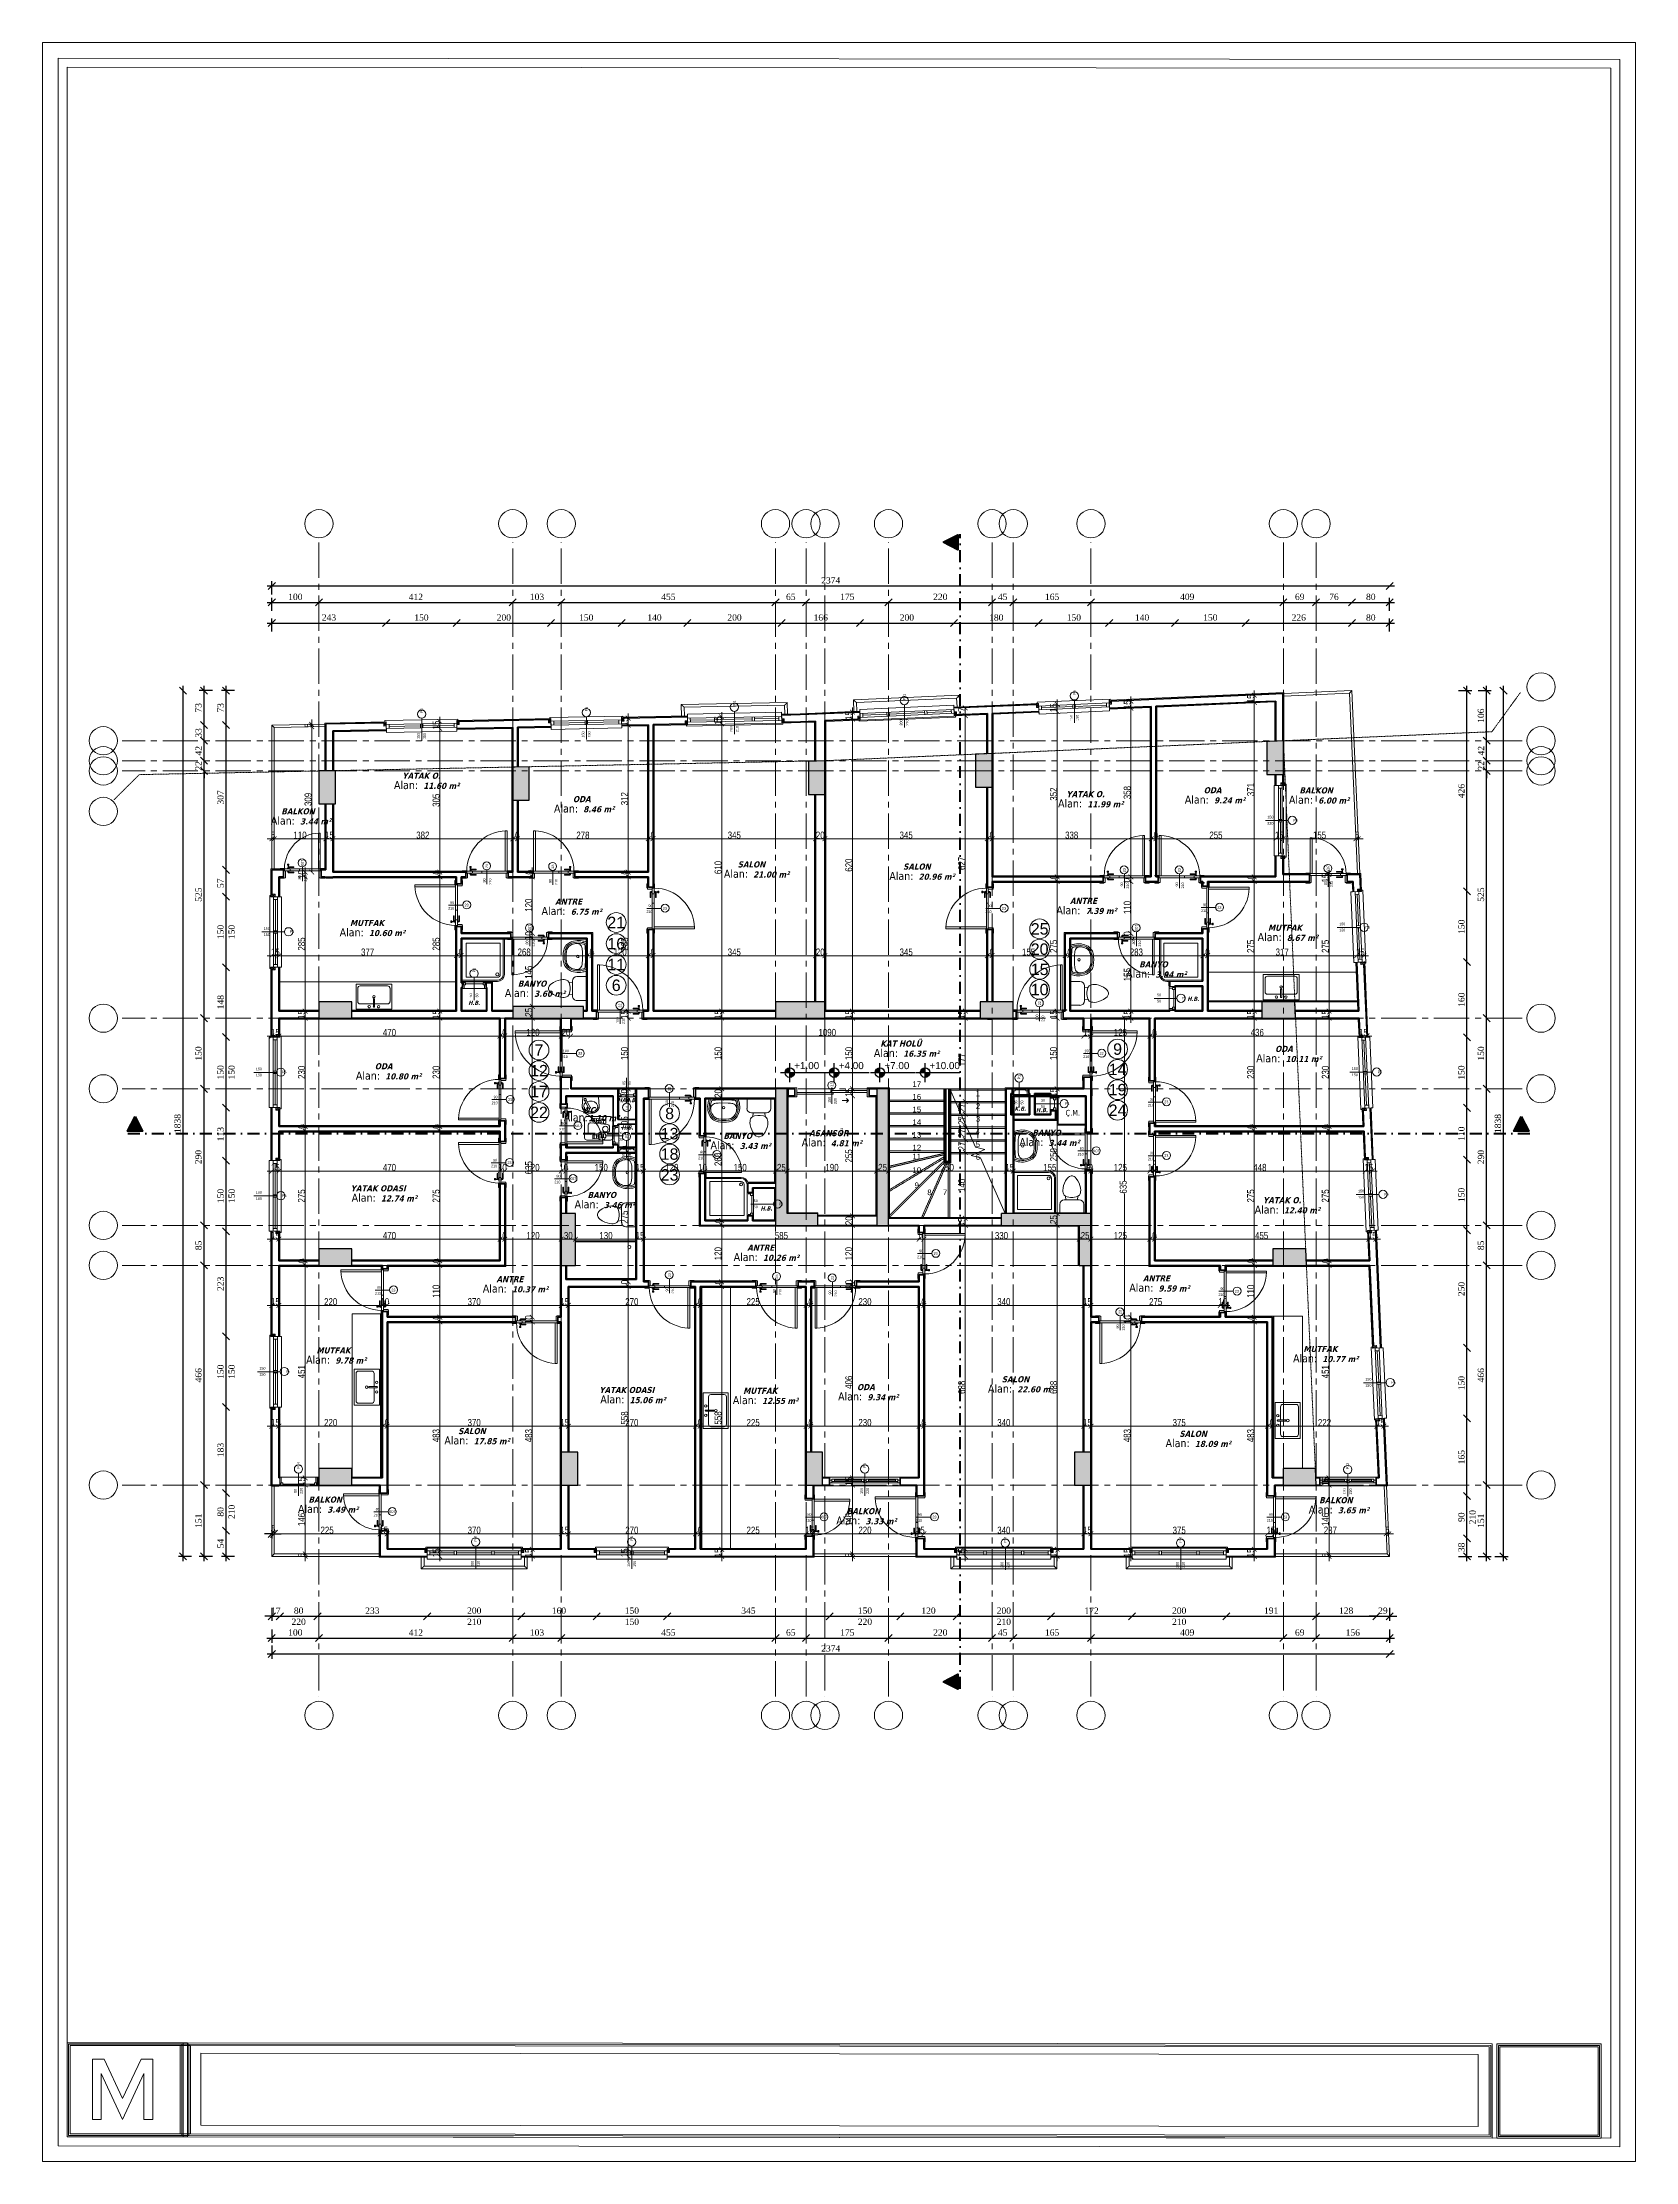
# Model space of a CAD drawing. Header units: millimetres. Extents: x 1373 to 40779, y 1939 to 6439.
# Drawn here: x 12818 to 16202, y 1939 to 6439 of the extents above; entities that cross this region are included whole.
import ezdxf
from ezdxf.enums import TextEntityAlignment as Align

# ---------------------------------------------------------------- set-up
doc = ezdxf.new("R2010")
doc.units = ezdxf.units.MM
for name, pattern in [('DASHDOTX2', [50.8, 25.4, -12.7, 0, -12.7]), ('IMPORT-CENTER2', [112.5, 75, -12.5, 12.5, -12.5]), ('Sovrapposto', [0.396875, 0.238125, -0.15875]), ('Verdeckt', [0.3, 0.2, -0.1])]:
    doc.linetypes.add(name, pattern=pattern)
for name, color, linetype, lineweight in [('A-ANNO-DIMS', 211, 'Continuous', 18), ('A-AREA-IDEN', 2, 'Continuous', 18), ('A-DETL', 6, 'Continuous', 30), ('A-DETL-GENF', 92, 'Continuous', 18), ('A-DOOR', 31, 'Continuous', 18), ('A-DOOR-FRAM', 31, 'Continuous', 18), ('A-DOOR-IDEN', 31, 'Continuous', 18), ('A-FLOR-HRAL', 11, 'Continuous', 18), ('A-FLOR-HRAL-MBND', 5, 'Verdeckt', 9), ('A-GLAZ', 151, 'Continuous', 18), ('A-GLAZ-IDEN', 152, 'Continuous', 18), ('A-GLAZ-SILL', 1, 'Continuous', 9), ('A-WALL', 20, 'Continuous', 9), ('A-WALL-FNSH', 113, 'Continuous', 18), ('ESYA', 3, 'Continuous', 25), ('G-IMPT', 8, 'Continuous', 9), ('HESAPLAMALAR', 2, 'Continuous', 30), ('I-FURN', 30, 'Continuous', 18), ('kest', 4, 'DASHDOTX2', 50), ('OLCUIC', 241, 'Continuous', 20), ('P-SANR-FIXT', 6, 'Continuous', 18), ('Q-CASE', 31, 'Continuous', 18), ('S-COLS', 52, 'Continuous', 9), ('S-GRID', 252, 'IMPORT-CENTER2', 5), ('S-GRID-IDEN', 1, 'Continuous', 18), ('S-STRS', 31, 'Continuous', 18), ('S-STRS-ANNO', 31, 'Continuous', 18), ('S-STRS-MBND', 31, 'Verdeckt', 18)]:
    doc.layers.add(name, color=color, linetype=linetype, lineweight=lineweight)
for name, color, linetype in [('Kot', 7, 'Continuous'), ('MASSE', 7, 'Continuous'), ('Çember', 7, 'Continuous')]:
    doc.layers.add(name, color=color, linetype=linetype)
doc.styles.add('50', font='arial.ttf', dxfattribs={"width": 0.8})
doc.styles.add('arial_1_18', font='arial.ttf', dxfattribs={"height": 0.2})
doc.styles.add('Arial_2', font='arial.ttf', dxfattribs={"height": 8})
doc.styles.add('Arial_4', font='arial.ttf', dxfattribs={"height": 5.5})
doc.styles.add('Tahoma', font='tahoma.ttf', dxfattribs={"height": 24.26112})
doc.styles.add('Tahoma_6', font='tahoma.ttf', dxfattribs={"height": 0.17})
doc.styles.add('Tahoma_B_I', font='', dxfattribs={"height": 11})
doc.styles.add('Times New Roman', font='times.ttf', dxfattribs={"height": 13.4})
doc.styles.get('Tahoma_B_I').set_extended_font_data('Tahoma', italic=True, bold=True)
doc.dimstyles.new('2_0_mm_-_Arial', dxfattribs={"dimscale": 30.48, "dimtxt": 14.029207, "dimasz": 0.492126, "dimexe": 0.328084, "dimexo": 0.625, "dimgap": 0.164042, "dimtad": 1, "dimdec": 0, "dimtxsty": 'Times New Roman', "dimblk1": 'OBLIQUE', "dimblk2": 'OBLIQUE', "dimsah": 1, "dimcen": 2.5, "dimdle": 0.328084, "dimazin": 3, "dimtfac": 1, "dimtix": 1, "dimtmove": 0, "dimatfit": 3, "dimfxl": 0.656168, "dimfxlon": 1, "dimtvp": 1, "dimarcsym": 2})
doc.dimstyles.new('2_0_mm_-_Arial_2', dxfattribs={"dimscale": 30.48, "dimtxt": 14.029207, "dimasz": 0.492126, "dimexe": 0.328084, "dimexo": 0.625, "dimgap": 0.164042, "dimtad": 1, "dimdec": 0, "dimtxsty": 'Times New Roman', "dimblk1": 'OBLIQUE', "dimblk2": 'OBLIQUE', "dimsah": 1, "dimcen": 2.5, "dimdle": 0.328084, "dimazin": 3, "dimtfac": 1, "dimtix": 1, "dimtmove": 0, "dimatfit": 3, "dimfxl": 0.656168, "dimfxlon": 1, "dimtvp": 1, "dimarcsym": 2})
doc.dimstyles.new('NERGİS', dxfattribs={"dimtxt": 15, "dimasz": 10, "dimexe": 20, "dimexo": 150, "dimgap": 0, "dimtad": 1, "dimdec": 0, "dimzin": 1, "dimtxsty": '50', "dimblk": 'ARCHTICK', "dimcen": 0, "dimse1": 1, "dimse2": 1, "dimclrd": 56, "dimclrt": 56, "dimazin": 3, "dimtfac": 1, "dimtdec": 0, "dimtix": 1, "dimtmove": 2, "dimatfit": 2, "dimldrblk": 'DOTSMALL', "dimlwd": 0, "dimlwe": -1, "dimarcsym": 0})

msp = doc.modelspace()

# ---------------------------------------------------------------- texts
at = {"layer": 'A-AREA-IDEN', "attachment_point": 1, "style": 'Tahoma_B_I'}
for s, insert, char_height, width in [('YATAK O.', (13582.8, 4887.9), 13, 101.814), ('11.60 m²', (13627.3, 4866.4), 13, 100.211), ('ODA', (13945.1, 4838.2), 13, 47.3), ('8.46 m²', (13967.1, 4816.7), 13, 86.582), ('YATAK O.', (14993.2, 4848.8), 13, 101.814), ('11.99 m²', (15037.7, 4827.3), 13, 100.211), ('ODA', (15284.8, 4857.1), 13, 47.3), ('9.24 m²', (15306.9, 4835.6), 13, 86.582), ('BALKON', (15488.1, 4856.7), 13, 90.591), ('6.00 m²', (15528, 4835.2), 13, 86.582), ('BALKON', (13325.8, 4812.4), 13, 90.591), ('3.44 m²', (13365.7, 4790.9), 13, 86.582), ('SALON', (14295.1, 4699.6), 13, 73.755), ('SALON', (14646.4, 4695), 13, 73.755), ('21.00 m²', (14328, 4678.1), 13, 100.211), ('20.96 m²', (14679.3, 4673.5), 13, 100.211), ('ANTRE', (13907.3, 4620.6), 13, 74.557), ('6.75 m²', (13940.6, 4599.1), 13, 86.582), ('ANTRE', (15000.8, 4622.2), 13, 74.557), ('7.39 m²', (15034.1, 4600.7), 13, 86.582), ('MUTFAK', (13471.7, 4575.4), 13, 91.392), ('10.60 m²', (13511.9, 4553.9), 13, 100.211), ('MUTFAK', (15421.3, 4565.1), 13, 91.392), ('8.67 m²', (15461.5, 4543.6), 13, 86.582), ('BANYO', (15147.8, 4487.3), 13, 77.764), ('3.94 m²', (15182.4, 4465.8), 13, 86.582), ('BANYO', (13828.3, 4446.5), 13, 77.764), ('3.60 m²', (13862.9, 4425), 13, 86.582), ('H.B.', (15250.1, 4412.1), 9, 77.764), ('H.B.', (13723, 4403.7), 9, 77.764), ('KAT HOLÜ', (14598.1, 4319.2), 13, 111.435), ('16.35 m²', (14646.6, 4297.7), 13, 100.211), ('ODA', (15436.5, 4307.9), 13, 47.3), ('10.11 m²', (15458.6, 4286.4), 13, 100.211), ('ODA', (13524.4, 4271), 13, 47.3), ('10.80 m²', (13546.5, 4249.5), 13, 100.211), ('HAB.B.', (14040.4, 4197.2), 9, 77.764), ('WC', (13963.9, 4177.8), 13, 36.878), ('1.10 m²', (13977.8, 4160.9), 13, 86.582), ('K.B.', (14883.1, 4178.9), 9, 82.764), ('H.B.', (14928.6, 4176), 9, 77.764), ('H.B.', (14048.5, 4139.1), 9, 77.764), ('BANYO', (14265, 4123.2), 13, 77.764), ('3.43 m²', (14299.5, 4101.7), 13, 86.582), ('ASANSÖR', (14446.9, 4129), 13, 105.823), ('4.81 m²', (14493, 4107.5), 13, 86.582), ('BANYO', (14920.8, 4129.7), 13, 77.764), ('3.44 m²', (14955.4, 4108.2), 13, 86.582), ('YATAK ODASI', (13473.1, 4011.8), 13, 149.916), ('12.74 m²', (13537.4, 3990.3), 13, 100.211), ('BANYO', (13976.3, 3997.8), 13, 77.764), ('3.46 m²', (14010.9, 3976.3), 13, 86.582), ('H.B.', (14343.7, 3967.1), 9, 77.764), ('YATAK O.', (15410.7, 3986.6), 13, 101.814), ('12.40 m²', (15455.2, 3965.1), 13, 100.211), ('ANTRE', (14315.4, 3885.8), 13, 74.557), ('10.26 m²', (14348.7, 3864.2), 13, 100.211), ('ANTRE', (13782.7, 3818.8), 13, 74.557), ('10.37 m²', (13816, 3797.3), 13, 100.211), ('ANTRE', (15155.7, 3820.6), 13, 74.557), ('9.59 m²', (15188.9, 3799.1), 13, 86.582), ('MUTFAK', (13400.4, 3667.7), 13, 91.392), ('9.78 m²', (13440.6, 3646.2), 13, 86.582), ('MUTFAK', (15496.5, 3670.7), 13, 91.392), ('10.77 m²', (15536.7, 3649.2), 13, 100.211), ('SALON', (14855.9, 3606.4), 13, 73.755), ('YATAK ODASI', (14001.1, 3583.6), 13, 149.916), ('15.06 m²', (14065.5, 3562.1), 13, 100.211), ('MUTFAK', (14306.7, 3581.9), 13, 91.392), ('12.55 m²', (14346.9, 3560.4), 13, 100.211), ('ODA', (14548.5, 3589.7), 13, 47.3), ('9.34 m²', (14570.6, 3568.2), 13, 86.582), ('22.60 m²', (14888.8, 3584.9), 13, 100.211), ('SALON', (13701.4, 3496.3), 13, 73.755), ('17.85 m²', (13734.3, 3474.8), 13, 100.211), ('SALON', (15233.1, 3490.6), 13, 73.755), ('18.09 m²', (15266, 3469.1), 13, 100.211), ('BALKON', (13383.6, 3350.9), 13, 90.591), ('BALKON', (15530.1, 3349.6), 13, 90.591), ('3.49 m²', (13423.5, 3329.4), 13, 86.582), ('BALKON', (14526.7, 3326.3), 13, 90.591), ('3.33 m²', (14566.6, 3304.8), 13, 86.582), ('3.65 m²', (15570, 3328.1), 13, 86.582)]:
    msp.add_mtext(s, dxfattribs=dict(at, insert=insert, char_height=char_height, width=width))
at = {"layer": 'A-DOOR-IDEN', "char_height": 5.5, "attachment_point": 1, "rotation": 90, "style": 'Arial_4'}
for s, insert, width in [('K07', (13367.6, 4689.4), 15.232), ('23', (13759.6, 4685.3), 9.62), ('23', (13899.7, 4684.2), 9.62), ('23', (15113.5, 4676.8), 9.62), ('23', (15230.3, 4676.8), 9.62), ('K07', (15546.3, 4677.7), 15.232), ('80', (13362.2, 4661.1), 9.62), ('210', (13374.8, 4656.8), 14.43), ('90', (13754.2, 4654.7), 9.62), ('210', (13766.7, 4650.4), 14.43), ('90', (13894.3, 4653.7), 9.62), ('210', (13906.9, 4649.3), 14.43), ('90', (15108.1, 4646.3), 9.62), ('210', (15120.6, 4642), 14.43), ('90', (15225, 4646.3), 9.62), ('210', (15237.5, 4642), 14.43), ('80', (15540.9, 4649.4), 9.62), ('210', (15553.4, 4645.1), 14.43), ('K07', (13850.5, 4551.2), 15.232), ('K07', (15138.8, 4551.5), 15.232), ('80', (13845.1, 4523), 9.62), ('210', (13857.6, 4518.6), 14.43), ('80', (15133.5, 4523.3), 9.62), ('210', (15146, 4518.9), 14.43), ('100', (14037.1, 4356.4), 14.43), ('22', (14042.5, 4389), 9.62), ('210', (14049.6, 4354.1), 14.43), ('100', (14928.1, 4361.7), 14.43), ('22', (14933.5, 4394.2), 9.62), ('210', (14940.6, 4359.4), 14.43), ('K13', (14492.5, 4216.8), 15.232), ('100', (14141.8, 4180), 14.43), ('22', (14147.2, 4212.5), 9.62), ('210', (14154.3, 4177.6), 14.43), ('150', (14487.1, 4186.5), 14.43), ('220', (14499.6, 4184.2), 14.43), ('23', (14147.5, 3816.9), 9.62), ('90', (14142.1, 3786.4), 9.62), ('210', (14154.6, 3782.1), 14.43), ('90', (14370.1, 3783.1), 9.62), ('23', (14375.5, 3813.6), 9.62), ('210', (14382.6, 3778.8), 14.43), ('90', (14488.3, 3780), 9.62), ('23', (14493.6, 3810.5), 9.62), ('210', (14500.8, 3775.6), 14.43), ('23', (15104.5, 3738.2), 9.62), ('90', (15099.1, 3707.7), 9.62), ('210', (15111.6, 3703.4), 14.43)]:
    msp.add_mtext(s, dxfattribs=dict(at, insert=insert, width=width))
at = {"layer": 'A-DOOR-IDEN', "char_height": 5.5, "attachment_point": 1, "style": 'Arial_4'}
for s, insert, width in [('210', (13680.1, 4602.4), 14.43), ('90', (13684.5, 4614.9), 9.62), ('23', (13715, 4609.5), 9.62), ('210', (14101.3, 4595.4), 14.43), ('90', (14105.7, 4607.9), 9.62), ('23', (14136.2, 4602.5), 9.62), ('210', (14821.3, 4595.4), 14.43), ('90', (14825.7, 4607.9), 9.62), ('23', (14856.2, 4602.5), 9.62), ('210', (15279.1, 4597.4), 14.43), ('90', (15283.4, 4609.9), 9.62), ('23', (15313.9, 4604.5), 9.62), ('210', (13921.3, 4287.4), 14.43), ('100', (13923.7, 4299.9), 14.43), ('22', (13956.2, 4294.5), 9.62), ('210', (15028.8, 4287.4), 14.43), ('100', (15031.2, 4299.9), 14.43), ('22', (15063.7, 4294.5), 9.62), ('210', (13772.5, 4189.4), 14.43), ('90', (13776.8, 4201.9), 9.62), ('23', (13807.4, 4196.5), 9.62), ('90', (15170.7, 4196.9), 9.62), ('23', (15201.2, 4191.5), 9.62), ('80', (13920.7, 4146.1), 9.62), ('K07', (13948.9, 4140.8), 15.232), ('210', (15166.3, 4184.4), 14.43), ('210', (13916.3, 4133.6), 14.43), ('210', (13771.2, 4055.4), 14.43), ('90', (13775.5, 4067.9), 9.62), ('23', (13806.1, 4062.5), 9.62), ('210', (14211.3, 4072.4), 14.43), ('80', (14215.7, 4084.9), 9.62), ('K07', (14243.9, 4079.5), 15.232), ('210', (15017.1, 4080.4), 14.43), ('80', (15021.4, 4092.9), 9.62), ('K07', (15049.7, 4087.5), 15.232), ('210', (15166.3, 4070.4), 14.43), ('90', (15170.7, 4082.9), 9.62), ('23', (15201.2, 4077.5), 9.62), ('210', (13905.8, 4021.4), 14.43), ('80', (13910.1, 4033.9), 9.62), ('K07', (13938.4, 4028.5), 15.232), ('90', (14680.7, 3874.9), 9.62), ('210', (14676.3, 3862.4), 14.43), ('23', (14711.2, 3869.5), 9.62), ('210', (13524.8, 3784.9), 14.43), ('90', (13529.1, 3797.4), 9.62), ('23', (13559.7, 3792), 9.62), ('210', (15316.1, 3782.4), 14.43), ('90', (15320.4, 3794.9), 9.62), ('23', (15351, 3789.5), 9.62), ('210', (13521.8, 3314.1), 14.43), ('80', (13526.2, 3326.6), 9.62), ('K07', (13554.5, 3321.2), 15.232), ('210', (14438.8, 3302.9), 14.43), ('80', (14443.2, 3315.4), 9.62), ('K07', (14471.4, 3310), 15.232), ('210', (14673.8, 3302.9), 14.43), ('90', (14678.2, 3315.4), 9.62), ('23', (14708.7, 3310), 9.62), ('210', (15418.6, 3302.9), 14.43), ('90', (15422.9, 3315.4), 9.62), ('23', (15453.4, 3310), 9.62)]:
    msp.add_mtext(s, dxfattribs=dict(at, insert=insert, width=width))
at = {"layer": 'A-GLAZ-IDEN', "char_height": 5.5, "attachment_point": 1, "style": 'Arial_4'}
for s, insert, width, rotation in [('P01', (14285.3, 5027.5), 14.43, 90), ('P01', (14646.2, 5041.4), 14.43, 90), ('P5', (15007.4, 5053.6), 9.62, 90), ('P5', (13621, 5014.8), 9.62, 90), ('P5', (13970.9, 5018.1), 9.62, 90), ('200', (14639.4, 4988), 14.43, 90), ('210', (14652.3, 4988), 14.43, 90), ('150', (15000.6, 4998.2), 14.43, 90), ('150', (15013.5, 4998.2), 14.43, 90), ('150', (13614.2, 4959.4), 14.43, 90), ('150', (13627.1, 4959.4), 14.43, 90), ('150', (13964.1, 4962.7), 14.43, 90), ('150', (13977, 4962.7), 14.43, 90), ('200', (14278.5, 4974.1), 14.43, 90), ('210', (14291.4, 4974.1), 14.43, 90), ('P1', (13732.5, 4464.1), 9.62, 90), ('50', (13725.6, 4410.7), 9.62, 90), ('50', (13738.6, 4410.7), 9.62, 90), ('50', (14056.3, 4233.4), 9.62, 270), ('50', (14067.6, 4233.4), 9.62, 270), ('P1', (14890, 4236.8), 9.62, 90), ('35', (14883.2, 4183.4), 9.62, 90), ('50', (14896.1, 4183.4), 9.62, 90), ('P1', (14062.4, 4180.7), 9.62, 270), ('P14', (13359.5, 3410), 14.43, 90), ('P8', (14562.2, 3411.8), 9.62, 90), ('P12', (15587.9, 3408.7), 14.43, 90), ('80', (13352.7, 3358.6), 9.62, 90), ('220', (13365.6, 3356.6), 14.43, 90), ('150', (14555.4, 3356.4), 14.43, 90), ('220', (14568.3, 3356.4), 14.43, 90), ('120', (15581.1, 3355.3), 14.43, 90), ('220', (15594.1, 3355.3), 14.43, 90), ('P01', (13735.6, 3255.1), 14.43, 90), ('P5', (14067.2, 3257.1), 9.62, 90), ('P01', (14860.5, 3252.8), 14.43, 90), ('P01', (15232.8, 3252.8), 14.43, 90), ('200', (13728.8, 3201.6), 14.43, 90), ('210', (13741.7, 3201.6), 14.43, 90), ('150', (14060.4, 3201.6), 14.43, 90), ('150', (14073.3, 3201.6), 14.43, 90), ('200', (14853.6, 3199.4), 14.43, 90), ('210', (14866.6, 3199.4), 14.43, 90), ('200', (15226, 3199.4), 14.43, 90), ('210', (15238.9, 3199.4), 14.43, 90)]:
    msp.add_mtext(s, dxfattribs=dict(at, insert=insert, width=width, rotation=rotation))
for s, insert, width in [('150', (13288.5, 4559.6), 14.43), ('150', (13288.5, 4546.7), 14.43), ('P5', (13343.9, 4552.8), 9.62), ('150', (15572.7, 4569.4), 14.43), ('150', (15572.7, 4556.4), 14.43), ('P5', (15628.2, 4562.5), 9.62), ('50', (15185.7, 4418.7), 9.62), ('P1', (15239.1, 4411.8), 9.62), ('50', (15185.7, 4405.7), 9.62), ('150', (13271.9, 4261.6), 14.43), ('150', (13271.9, 4248.7), 14.43), ('P5', (13327.4, 4254.8), 9.62), ('150', (15599.3, 4262), 14.43), ('150', (15599.3, 4249), 14.43), ('P5', (15654.7, 4255.1), 9.62), ('30', (14938.9, 4194.6), 9.62), ('P1', (14990.6, 4187.8), 9.62), ('50', (14938.9, 4181.7), 9.62), ('150', (13271.9, 3999.1), 14.43), ('150', (13271.9, 3986.2), 14.43), ('P5', (13327.4, 3992.3), 9.62), ('50', (14329.2, 3981.6), 9.62), ('50', (14329.2, 3968.7), 9.62), ('P1', (14382.6, 3974.8), 9.62), ('150', (15612.8, 4002.2), 14.43), ('150', (15612.8, 3989.3), 14.43), ('P5', (15668.2, 3995.4), 9.62), ('150', (13279.4, 3626), 14.43), ('150', (13279.4, 3613), 14.43), ('P5', (13334.9, 3619.1), 9.62), ('150', (15628.1, 3602.6), 14.43), ('150', (15628.1, 3589.6), 14.43), ('P5', (15683.5, 3595.8), 9.62)]:
    msp.add_mtext(s, dxfattribs=dict(at, insert=insert, width=width))
at = {"layer": 'Kot', "color": 2, "linetype": 'Continuous', "lineweight": -3, "style": 'arial_1_18'}
for s, p in [('+1.00', (14415.2, 4258.4)), ('+4.00', (14509.8, 4258.4)), ('+7.00', (14606.7, 4258.4)), ('+10.00', (14702.4, 4258.4))]:
    msp.add_text(s, height=15, dxfattribs=at).set_placement(p)
at = {"layer": 'P-SANR-FIXT', "insert": (14991.3, 4171.8), "char_height": 12, "width": 63.333, "attachment_point": 1, "style": 'Tahoma'}
msp.add_mtext('Ç.M.', dxfattribs=at)
at = {"layer": 'S-STRS-ANNO', "attachment_point": 1, "line_spacing_factor": 0.941778, "style": 'Arial_2'}
for s, insert, char_height, width in [('17', (14666.3, 4232.7), 11.91, 21.978), ('16', (14666.3, 4205.7), 11.91, 21.978), ('\\fArial|b0|i0|c162|p34|;2', (14800.8, 4185.7), 11.906, 10.989), ('\\fArial|b0|i0|c162|p34|;1', (14800.8, 4212.7), 11.906, 10.989), ('15', (14666.3, 4178.7), 11.91, 21.978), ('14', (14666.3, 4151.7), 11.91, 21.978), ('\\fArial|b0|i0|c162|p34|;3', (14800.8, 4158.7), 11.906, 10.989), ('13', (14666.3, 4124.7), 11.91, 21.978), ('12', (14666.3, 4097.7), 11.91, 21.978), ('\\fArial|b0|i0|c162|p34|;4', (14800.8, 4131.7), 11.906, 10.989), ('\\fArial|b0|i0|c162|p34|;5', (14800.8, 4104.7), 11.906, 10.989), ('11', (14666.3, 4079), 11.91, 21.978), ('10', (14666.3, 4050), 11.91, 21.978), ('\\fArial|b0|i0|c162|p34|;6', (14800.8, 4077.7), 11.906, 10.989), ('\\fArial|b0|i0|c162|p34|;9', (14670.8, 4017.7), 11.906, 10.989), ('\\fArial|b0|i0|c162|p34|;8', (14697.8, 4002.7), 11.906, 10.989), ('\\fArial|b0|i0|c162|p34|;7', (14730.8, 4002.7), 11.906, 10.989)]:
    msp.add_mtext(s, dxfattribs=dict(at, insert=insert, char_height=char_height, width=width))
at = {"layer": 'Çember', "color": 4, "linetype": 'Continuous', "lineweight": 5, "style": 'arial_1_18'}
for s, p in [('21', (14037.1, 4569.8)), ('25', (14936.4, 4556.2)), ('16', (14037.1, 4524.9)), ('20', (14936.4, 4513.2)), ('11', (14037.1, 4480.5)), ('15', (14936.4, 4470.3)), ('6', (14037.1, 4436.4)), ('10', (14936.4, 4427.4)), ('7', (13873.1, 4298.8)), ('9', (15101.9, 4301)), ('12', (13873.1, 4255.2)), ('14', (15101.9, 4257.8)), ('17', (13873.1, 4210.9)), ('19', (15101.9, 4214.8)), ('22', (13873.1, 4166.5)), ('8', (14150.5, 4164.2)), ('24', (15101.9, 4171.1)), ('13', (14150.5, 4121.4)), ('18', (14150.5, 4078.1)), ('23', (14150.5, 4033.8))]:
    msp.add_text(s, height=24.3, dxfattribs=at).set_placement(p, align=Align.MIDDLE_CENTER)

# ---------------------------------------------------------------- blocks, each defined once
blk = doc.blocks.new('STB Stütze - rechteckig - 35-70-V3-1_ NORMAL KAT')
at = {"layer": 'S-COLS', "lineweight": 35}
blk.add_line((17.5, -35), (17.5, 35), dxfattribs=at)
blk = doc.blocks.new('Sliding Door - 2 Panel _AUS_ - ASANSÖR-2002816-1_ NORMAL KAT')
at = {"layer": 'A-DOOR'}
for q in [(-22.3, 21.6), (-22.3, 13.1), (-13, 17.4)]:
    blk.add_line((-26.5, 17.4), q, dxfattribs=at)
at = {"layer": 'A-DOOR-FRAM'}
for p, q in [((-66.4, 9.5), (-70.4, 9.5)), ((-70.4, 9.5), (-70.4, -9.5)), ((-66.4, 0), (-66.4, 9.5)), ((5.8, 4), (83.6, 4)), ((5.8, 4), (5.8, 0)), ((83.6, 0), (5.8, 0)), ((87.6, 9.5), (83.6, 9.5)), ((83.6, 9.5), (83.6, 4)), ((83.6, 4), (83.6, 0)), ((87.6, -9.5), (87.6, 9.5)), ((-70.4, -9.5), (-66.4, -9.5)), ((-66.4, 0), (11.3, 0)), ((-66.4, 0), (-66.4, -4)), ((11.3, -4), (-66.4, -4)), ((-66.4, -9.5), (-66.4, -4)), ((11.3, 0), (11.3, -4)), ((83.6, 0), (83.6, -9.5)), ((83.6, -9.5), (87.6, -9.5))]:
    blk.add_line(p, q, dxfattribs=at)
blk = doc.blocks.new('_MB_KAPI_CAMLI_B - _m_kapı_100_camlı-1990218-1_ NORMAL KAT')
at = {"layer": 'A-DOOR'}
for p, q in [((-49, 105.5), (-53, 105.5)), ((-53, 105.5), (-53, 9.5)), ((-49, 9.5), (-49, 105.5)), ((-53, 9.5), (-49, 9.5)), ((11, 9.5), (-53, 9.5)), ((-53, 9.5), (-53, 5.5)), ((-53, 5.5), (11, 5.5)), ((11, 5.5), (11, 9.5)), ((11, 9.5), (31, 9.5)), ((31, 5.5), (11, 5.5)), ((34, 13.8), (23, 13.8)), ((23, 13.8), (23, 12.4)), ((23, 12.4), (34, 12.4)), ((34, 2.6), (23, 2.6)), ((23, 2.6), (23, 1.2)), ((23, 1.2), (34, 1.2)), ((43, 9.5), (31, 9.5)), ((31, 9.5), (31, 5.5)), ((31, 5.5), (43, 5.5)), ((32, 9.8), (32, 9.5)), ((32, 9.8), (33, 9.8)), ((33, 10.3), (33, 9.5)), ((33.1, 10.3), (33, 10.3)), ((33.7, 10.3), (33, 10.3)), ((33, 5.5), (33, 4.7)), ((33, 4.7), (33.7, 4.7)), ((33, 4.7), (33.1, 4.7)), ((33.5, 19.5), (33.5, 17.5)), ((33.5, 19.5), (35, 19.5)), ((33.5, 17.5), (35, 17.5)), ((33.7, 10.3), (36.3, 10.3)), ((36.3, 4.7), (33.7, 4.7)), ((33.8, 10.6), (33.8, 10.3)), ((33.9, 10.6), (33.8, 10.6)), ((36.2, 10.6), (33.8, 10.6)), ((33.8, 4.7), (33.8, 4.4)), ((33.8, 4.4), (36.2, 4.4)), ((33.8, 4.4), (33.9, 4.4)), ((34.3, 12.1), (34.3, 10.6)), ((34.3, 4.4), (34.3, 2.9)), ((34.5, 17.5), (34.5, 13.6)), ((35, 19.5), (36.5, 19.5)), ((35, 17.5), (36.5, 17.5)), ((35.5, 12.5), (35.5, 17.5)), ((35.7, 10.6), (35.7, 12.1)), ((35.7, 2.9), (35.7, 4.4)), ((36.2, 10.6), (36.1, 10.6)), ((36.1, 4.4), (36.2, 4.4)), ((36.2, 10.3), (36.2, 10.6)), ((36.2, 4.4), (36.2, 4.7)), ((37, 10.3), (36.3, 10.3)), ((36.3, 4.7), (37, 4.7)), ((36.5, 17.5), (36.5, 19.5)), ((37, 10.3), (36.9, 10.3)), ((36.9, 4.7), (37, 4.7)), ((37, 9.5), (37, 10.3)), ((37, 9.8), (38, 9.8)), ((37, 4.7), (37, 5.5)), ((38, 9.5), (38, 9.8)), ((45, 9.5), (43, 9.5)), ((43, 5.5), (43, 9.5))]:
    blk.add_line(p, q, dxfattribs=at)
at = {"layer": 'A-DOOR', "flags": 128}
for points in [[(33, 9.8), (33, 9.9), (33.1, 10), (33.1, 10), (33.1, 10.1)], [(33.2, 10.3), (33.2, 10.4), (33.3, 10.5), (33.3, 10.5), (33.3, 10.6), (33.4, 10.7), (33.4, 10.7), (33.5, 10.8), (33.5, 10.9), (33.6, 10.9), (33.7, 11), (33.7, 11), (33.8, 11.1), (33.8, 11.1), (33.9, 11.2), (34, 11.2), (34, 11.3), (34.1, 11.3), (34.2, 11.3), (34.2, 11.3)], [(35.7, 12.1), (35.7, 12.2), (35.7, 12.2), (35.7, 12.3), (35.7, 12.4), (35.7, 12.4), (35.7, 12.5), (35.6, 12.6), (35.6, 12.6), (35.6, 12.7), (35.6, 12.8), (35.5, 12.8), (35.5, 12.9), (35.5, 12.9), (35.4, 13), (35.4, 13.1), (35.4, 13.1), (35.3, 13.2), (35.3, 13.2), (35.2, 13.3), (35.2, 13.3), (35.1, 13.4), (35.1, 13.4), (35, 13.5), (35, 13.5), (34.9, 13.5), (34.9, 13.6), (34.8, 13.6), (34.7, 13.6), (34.7, 13.7), (34.6, 13.7), (34.6, 13.7), (34.5, 13.7), (34.4, 13.7), (34.4, 13.8), (34.3, 13.8), (34.2, 13.8), (34.2, 13.8), (34.1, 13.8), (34, 13.8), (34, 13.8)], [(34, 12.4), (34, 12.4), (34, 12.4), (34, 12.4), (34, 12.4), (34.1, 12.4), (34.1, 12.4), (34.1, 12.4), (34.1, 12.4), (34.1, 12.4), (34.1, 12.4), (34.1, 12.4), (34.1, 12.4), (34.1, 12.4), (34.2, 12.4), (34.2, 12.3), (34.2, 12.3), (34.2, 12.3), (34.2, 12.3), (34.2, 12.3), (34.2, 12.3), (34.2, 12.3), (34.2, 12.3), (34.2, 12.3), (34.2, 12.3), (34.3, 12.3), (34.3, 12.3), (34.3, 12.2), (34.3, 12.2), (34.3, 12.2), (34.3, 12.2), (34.3, 12.2), (34.3, 12.2), (34.3, 12.2), (34.3, 12.2), (34.3, 12.2), (34.3, 12.1), (34.3, 12.1), (34.3, 12.1), (34.3, 12.1), (34.3, 12.1)], [(34, 1.2), (34.1, 1.2), (34.1, 1.2), (34.2, 1.2), (34.3, 1.2), (34.3, 1.2), (34.4, 1.2), (34.5, 1.3), (34.5, 1.3), (34.6, 1.3), (34.7, 1.3), (34.7, 1.4), (34.8, 1.4), (34.8, 1.4), (34.9, 1.5), (35, 1.5), (35, 1.5), (35.1, 1.6), (35.1, 1.6), (35.2, 1.7), (35.2, 1.7), (35.3, 1.8), (35.3, 1.8), (35.4, 1.9), (35.4, 1.9), (35.4, 2), (35.5, 2), (35.5, 2.1), (35.5, 2.2), (35.6, 2.2), (35.6, 2.3), (35.6, 2.3), (35.6, 2.4), (35.6, 2.5), (35.7, 2.5), (35.7, 2.6), (35.7, 2.7), (35.7, 2.7), (35.7, 2.8), (35.7, 2.9), (35.7, 2.9)], [(34.3, 2.9), (34.3, 2.9), (34.3, 2.9), (34.3, 2.9), (34.3, 2.9), (34.3, 2.8), (34.3, 2.8), (34.3, 2.8), (34.3, 2.8), (34.3, 2.8), (34.3, 2.8), (34.3, 2.8), (34.3, 2.8), (34.3, 2.8), (34.3, 2.7), (34.2, 2.7), (34.2, 2.7), (34.2, 2.7), (34.2, 2.7), (34.2, 2.7), (34.2, 2.7), (34.2, 2.7), (34.2, 2.7), (34.2, 2.7), (34.2, 2.7), (34.2, 2.6), (34.2, 2.6), (34.1, 2.6), (34.1, 2.6), (34.1, 2.6), (34.1, 2.6), (34.1, 2.6), (34.1, 2.6), (34.1, 2.6), (34.1, 2.6), (34.1, 2.6), (34, 2.6), (34, 2.6), (34, 2.6), (34, 2.6), (34, 2.6)], [(34.2, 11.3), (34.2, 11.3), (34.2, 11.3), (34.2, 11.4), (34.3, 11.4), (34.3, 11.4), (34.3, 11.4), (34.3, 11.4)], [(35.7, 11.4), (35.7, 11.4), (35.7, 11.4), (35.7, 11.4), (35.7, 11.4), (35.8, 11.3), (35.8, 11.3), (35.8, 11.3), (35.8, 11.3)], [(35.8, 11.3), (35.9, 11.3), (35.9, 11.3), (36, 11.2), (36.1, 11.2), (36.2, 11.1), (36.2, 11.1), (36.3, 11), (36.3, 11), (36.4, 10.9), (36.5, 10.9), (36.5, 10.8), (36.6, 10.8), (36.6, 10.7), (36.7, 10.6), (36.7, 10.6), (36.7, 10.5), (36.8, 10.4), (36.8, 10.3), (36.8, 10.3)], [(36.9, 10), (36.9, 10), (37, 9.9), (37, 9.8), (37, 9.8)]]:
    blk.add_lwpolyline(points, dxfattribs=at)
at = {"layer": 'A-DOOR'}
blk.add_circle((-53.1, 10.3), 0.42, dxfattribs=at)
blk.add_arc((-53, 9.5), 96, 0, 88.7087, dxfattribs=at)
at = {"layer": 'A-DOOR-FRAM'}
for p, q in [((-53.5, 10.5), (-62.5, 10.5)), ((-62.5, 10.5), (-62.5, 9.5)), ((-62.5, 9.5), (-53.5, 9.5)), ((-53, 9.5), (-55, 9.5)), ((-55, 9.5), (-55, -9.5)), ((-53.5, 9.5), (-53.5, 10.5)), ((-53, 5.5), (-53, 9.5)), ((-51, 5.5), (-53, 5.5)), ((-51, -9.5), (-51, 5.5)), ((43, 5.5), (41, 5.5)), ((41, 5.5), (41, -9.5)), ((45, 9.5), (43, 9.5)), ((43, 9.5), (43, 5.5)), ((52.5, 10.5), (43.5, 10.5)), ((43.5, 10.5), (43.5, 9.5)), ((43.5, 9.5), (52.5, 9.5)), ((45, -9.5), (45, 9.5)), ((52.5, 9.5), (52.5, 10.5)), ((-53.5, -9.5), (-62.5, -9.5)), ((-62.5, -9.5), (-62.5, -10.5)), ((-62.5, -10.5), (-53.5, -10.5)), ((-55, -9.5), (-51, -9.5)), ((-53.5, -10.5), (-53.5, -9.5)), ((41, -9.5), (45, -9.5)), ((52.5, -9.5), (43.5, -9.5)), ((43.5, -9.5), (43.5, -10.5)), ((43.5, -10.5), (52.5, -10.5)), ((52.5, -10.5), (52.5, -9.5))]:
    blk.add_line(p, q, dxfattribs=at)
blk = doc.blocks.new('_MB_KAPI_CAMLI_B - _m_kapı_100_camlı-2073306-1_ NORMAL KAT')
at = {"layer": 'A-DOOR'}
for p, q in [((-53, -12), (-53, -8)), ((-53, -8), (11, -8)), ((-53, -108), (-53, -12)), ((-53, -12), (-49, -12)), ((11, -12), (-53, -12)), ((-49, -12), (-49, -108)), ((11, -8), (11, -12)), ((31, -8), (11, -8)), ((11, -12), (31, -12)), ((34, -3.7), (23, -3.7)), ((23, -3.7), (23, -5.1)), ((23, -5.1), (34, -5.1)), ((34, -14.9), (23, -14.9)), ((23, -14.9), (23, -16.3)), ((23, -16.3), (34, -16.3)), ((31, -12), (31, -8)), ((31, -8), (43, -8)), ((43, -12), (31, -12)), ((32, -12), (32, -12.3)), ((33, -12.3), (32, -12.3)), ((33, -7.2), (33, -8)), ((33.1, -7.2), (33, -7.2)), ((33.7, -7.2), (33, -7.2)), ((33, -12), (33, -12.8)), ((33, -12.8), (33.7, -12.8)), ((33, -12.8), (33.1, -12.8)), ((33.5, -20), (33.5, -22)), ((35, -20), (33.5, -20)), ((35, -22), (33.5, -22)), ((33.7, -7.2), (36.3, -7.2)), ((36.3, -12.8), (33.7, -12.8)), ((33.8, -6.9), (33.8, -7.2)), ((33.9, -6.9), (33.8, -6.9)), ((36.2, -6.9), (33.8, -6.9)), ((33.8, -12.8), (33.8, -13.1)), ((33.8, -13.1), (36.2, -13.1)), ((33.8, -13.1), (33.9, -13.1)), ((34.3, -5.4), (34.3, -6.9)), ((34.3, -13.1), (34.3, -14.6)), ((34.5, -16.1), (34.5, -20)), ((36.5, -20), (35, -20)), ((36.5, -22), (35, -22)), ((35.5, -20), (35.5, -15)), ((35.7, -6.9), (35.7, -5.4)), ((35.7, -14.6), (35.7, -13.1)), ((36.2, -6.9), (36.1, -6.9)), ((36.1, -13.1), (36.2, -13.1)), ((36.2, -7.2), (36.2, -6.9)), ((36.2, -13.1), (36.2, -12.8)), ((37, -7.2), (36.3, -7.2)), ((36.3, -12.8), (37, -12.8)), ((36.5, -22), (36.5, -20)), ((37, -7.2), (36.9, -7.2)), ((36.9, -12.8), (37, -12.8)), ((37, -8), (37, -7.2)), ((37, -12.8), (37, -12)), ((38, -12.3), (37, -12.3)), ((38, -12.3), (38, -12)), ((43, -8), (43, -12)), ((45, -12), (43, -12)), ((-49, -108), (-53, -108))]:
    blk.add_line(p, q, dxfattribs=at)
at = {"layer": 'A-DOOR', "flags": 128}
for points in [[(33.1, -12.5), (33.1, -12.5), (33, -12.4), (33, -12.3), (33, -12.3)], [(34.2, -13.8), (34.1, -13.8), (34.1, -13.8), (34, -13.7), (33.9, -13.7), (33.8, -13.6), (33.8, -13.6), (33.7, -13.5), (33.7, -13.5), (33.6, -13.4), (33.5, -13.4), (33.5, -13.3), (33.4, -13.3), (33.4, -13.2), (33.3, -13.1), (33.3, -13.1), (33.3, -13), (33.2, -12.9), (33.2, -12.8), (33.2, -12.8)], [(35.7, -5.4), (35.7, -5.3), (35.7, -5.3), (35.7, -5.2), (35.7, -5.1), (35.7, -5.1), (35.7, -5), (35.6, -4.9), (35.6, -4.9), (35.6, -4.8), (35.6, -4.7), (35.5, -4.7), (35.5, -4.6), (35.5, -4.6), (35.4, -4.5), (35.4, -4.4), (35.4, -4.4), (35.3, -4.3), (35.3, -4.3), (35.2, -4.2), (35.2, -4.2), (35.1, -4.1), (35.1, -4.1), (35, -4), (35, -4), (34.9, -4), (34.9, -3.9), (34.8, -3.9), (34.7, -3.9), (34.7, -3.8), (34.6, -3.8), (34.6, -3.8), (34.5, -3.8), (34.4, -3.8), (34.4, -3.7), (34.3, -3.7), (34.2, -3.7), (34.2, -3.7), (34.1, -3.7), (34, -3.7), (34, -3.7)], [(34, -5.1), (34, -5.1), (34, -5.1), (34, -5.1), (34, -5.1), (34.1, -5.1), (34.1, -5.1), (34.1, -5.1), (34.1, -5.1), (34.1, -5.1), (34.1, -5.1), (34.1, -5.1), (34.1, -5.1), (34.1, -5.1), (34.2, -5.1), (34.2, -5.2), (34.2, -5.2), (34.2, -5.2), (34.2, -5.2), (34.2, -5.2), (34.2, -5.2), (34.2, -5.2), (34.2, -5.2), (34.2, -5.2), (34.2, -5.2), (34.3, -5.2), (34.3, -5.2), (34.3, -5.3), (34.3, -5.3), (34.3, -5.3), (34.3, -5.3), (34.3, -5.3), (34.3, -5.3), (34.3, -5.3), (34.3, -5.3), (34.3, -5.3), (34.3, -5.4), (34.3, -5.4), (34.3, -5.4), (34.3, -5.4), (34.3, -5.4)], [(34, -16.3), (34.1, -16.3), (34.1, -16.3), (34.2, -16.3), (34.3, -16.3), (34.3, -16.3), (34.4, -16.3), (34.5, -16.2), (34.5, -16.2), (34.6, -16.2), (34.7, -16.2), (34.7, -16.1), (34.8, -16.1), (34.8, -16.1), (34.9, -16), (35, -16), (35, -16), (35.1, -15.9), (35.1, -15.9), (35.2, -15.8), (35.2, -15.8), (35.3, -15.7), (35.3, -15.7), (35.4, -15.6), (35.4, -15.6), (35.4, -15.5), (35.5, -15.5), (35.5, -15.4), (35.5, -15.3), (35.6, -15.3), (35.6, -15.2), (35.6, -15.2), (35.6, -15.1), (35.6, -15), (35.7, -15), (35.7, -14.9), (35.7, -14.8), (35.7, -14.8), (35.7, -14.7), (35.7, -14.6), (35.7, -14.6)], [(34.3, -14.6), (34.3, -14.6), (34.3, -14.6), (34.3, -14.6), (34.3, -14.6), (34.3, -14.7), (34.3, -14.7), (34.3, -14.7), (34.3, -14.7), (34.3, -14.7), (34.3, -14.7), (34.3, -14.7), (34.3, -14.7), (34.3, -14.7), (34.3, -14.8), (34.2, -14.8), (34.2, -14.8), (34.2, -14.8), (34.2, -14.8), (34.2, -14.8), (34.2, -14.8), (34.2, -14.8), (34.2, -14.8), (34.2, -14.8), (34.2, -14.8), (34.2, -14.9), (34.2, -14.9), (34.1, -14.9), (34.1, -14.9), (34.1, -14.9), (34.1, -14.9), (34.1, -14.9), (34.1, -14.9), (34.1, -14.9), (34.1, -14.9), (34.1, -14.9), (34, -14.9), (34, -14.9), (34, -14.9), (34, -14.9), (34, -14.9)], [(34.3, -13.9), (34.3, -13.9), (34.3, -13.9), (34.3, -13.9), (34.3, -13.9), (34.2, -13.8), (34.2, -13.8), (34.2, -13.8), (34.2, -13.8)], [(35.8, -13.8), (35.8, -13.8), (35.8, -13.8), (35.8, -13.9), (35.7, -13.9), (35.7, -13.9), (35.7, -13.9), (35.7, -13.9)], [(36.8, -12.8), (36.8, -12.9), (36.7, -13), (36.7, -13), (36.7, -13.1), (36.6, -13.2), (36.6, -13.2), (36.5, -13.3), (36.5, -13.4), (36.4, -13.4), (36.3, -13.5), (36.3, -13.5), (36.2, -13.6), (36.2, -13.6), (36.1, -13.7), (36, -13.7), (36, -13.8), (35.9, -13.8), (35.8, -13.8), (35.8, -13.8)], [(37, -12.3), (37, -12.4), (36.9, -12.5), (36.9, -12.5), (36.9, -12.6)]]:
    blk.add_lwpolyline(points, dxfattribs=at)
at = {"layer": 'A-DOOR'}
blk.add_circle((-53.1, -12.8), 0.42, dxfattribs=at)
blk.add_arc((-53, -12), 96, 271.2913, 0, dxfattribs=at)
at = {"layer": 'A-DOOR-FRAM'}
for p, q in [((-62.5, 12), (-62.5, 13)), ((-62.5, 13), (-53.5, 13)), ((-53.5, 12), (-62.5, 12)), ((-55, -12), (-55, 12)), ((-55, 12), (-51, 12)), ((-53.5, 13), (-53.5, 12)), ((-51, 12), (-51, -8)), ((41, 12), (45, 12)), ((41, -8), (41, 12)), ((43.5, 12), (43.5, 13)), ((43.5, 13), (52.5, 13)), ((52.5, 12), (43.5, 12)), ((45, 12), (45, -12)), ((52.5, 13), (52.5, 12)), ((-62.5, -12), (-53.5, -12)), ((-62.5, -13), (-62.5, -12)), ((-53.5, -13), (-62.5, -13)), ((-53, -12), (-55, -12)), ((-53.5, -12), (-53.5, -13)), ((-53, -8), (-53, -12)), ((-51, -8), (-53, -8)), ((43, -8), (41, -8)), ((43, -12), (43, -8)), ((45, -12), (43, -12)), ((43.5, -12), (52.5, -12)), ((43.5, -13), (43.5, -12)), ((52.5, -13), (43.5, -13)), ((52.5, -12), (52.5, -13))]:
    blk.add_line(p, q, dxfattribs=at)
blk = doc.blocks.new('_MB_KAPI_CAMLI_B - _m_kapı_100_camlı-2073561-1_ NORMAL KAT')
at = {"layer": 'A-DOOR'}
for p, q in [((-53, -9.5), (-53, -5.5)), ((-53, -5.5), (11, -5.5)), ((-53, -105.5), (-53, -9.5)), ((-53, -9.5), (-49, -9.5)), ((11, -9.5), (-53, -9.5)), ((-49, -9.5), (-49, -105.5)), ((11, -5.5), (11, -9.5)), ((31, -5.5), (11, -5.5)), ((11, -9.5), (31, -9.5)), ((34, -1.2), (23, -1.2)), ((23, -1.2), (23, -2.6)), ((23, -2.6), (34, -2.6)), ((34, -12.4), (23, -12.4)), ((23, -12.4), (23, -13.8)), ((23, -13.8), (34, -13.8)), ((31, -9.5), (31, -5.5)), ((31, -5.5), (43, -5.5)), ((43, -9.5), (31, -9.5)), ((32, -9.5), (32, -9.8)), ((33, -9.8), (32, -9.8)), ((33, -4.7), (33, -5.5)), ((33.1, -4.7), (33, -4.7)), ((33.7, -4.7), (33, -4.7)), ((33, -9.5), (33, -10.3)), ((33, -10.3), (33.7, -10.3)), ((33, -10.3), (33.1, -10.3)), ((33.5, -17.5), (33.5, -19.5)), ((35, -17.5), (33.5, -17.5)), ((35, -19.5), (33.5, -19.5)), ((33.7, -4.7), (36.3, -4.7)), ((36.3, -10.3), (33.7, -10.3)), ((33.8, -4.4), (33.8, -4.7)), ((33.9, -4.4), (33.8, -4.4)), ((36.2, -4.4), (33.8, -4.4)), ((33.8, -10.3), (33.8, -10.6)), ((33.8, -10.6), (36.2, -10.6)), ((33.8, -10.6), (33.9, -10.6)), ((34.3, -2.9), (34.3, -4.4)), ((34.3, -10.6), (34.3, -12.1)), ((34.5, -13.6), (34.5, -17.5)), ((36.5, -17.5), (35, -17.5)), ((36.5, -19.5), (35, -19.5)), ((35.5, -17.5), (35.5, -12.5)), ((35.7, -4.4), (35.7, -2.9)), ((35.7, -12.1), (35.7, -10.6)), ((36.2, -4.4), (36.1, -4.4)), ((36.1, -10.6), (36.2, -10.6)), ((36.2, -4.7), (36.2, -4.4)), ((36.2, -10.6), (36.2, -10.3)), ((37, -4.7), (36.3, -4.7)), ((36.3, -10.3), (37, -10.3)), ((36.5, -19.5), (36.5, -17.5)), ((37, -4.7), (36.9, -4.7)), ((36.9, -10.3), (37, -10.3)), ((37, -5.5), (37, -4.7)), ((37, -10.3), (37, -9.5)), ((38, -9.8), (37, -9.8)), ((38, -9.8), (38, -9.5)), ((43, -5.5), (43, -9.5)), ((45, -9.5), (43, -9.5)), ((-49, -105.5), (-53, -105.5))]:
    blk.add_line(p, q, dxfattribs=at)
at = {"layer": 'A-DOOR', "flags": 128}
for points in [[(33.1, -10), (33.1, -10), (33, -9.9), (33, -9.8), (33, -9.8)], [(34.2, -11.3), (34.1, -11.3), (34.1, -11.3), (34, -11.2), (33.9, -11.2), (33.8, -11.1), (33.8, -11.1), (33.7, -11), (33.7, -11), (33.6, -10.9), (33.5, -10.9), (33.5, -10.8), (33.4, -10.8), (33.4, -10.7), (33.3, -10.6), (33.3, -10.6), (33.3, -10.5), (33.2, -10.4), (33.2, -10.3), (33.2, -10.3)], [(35.7, -2.9), (35.7, -2.8), (35.7, -2.8), (35.7, -2.7), (35.7, -2.6), (35.7, -2.6), (35.7, -2.5), (35.6, -2.4), (35.6, -2.4), (35.6, -2.3), (35.6, -2.2), (35.5, -2.2), (35.5, -2.1), (35.5, -2.1), (35.4, -2), (35.4, -1.9), (35.4, -1.9), (35.3, -1.8), (35.3, -1.8), (35.2, -1.7), (35.2, -1.7), (35.1, -1.6), (35.1, -1.6), (35, -1.5), (35, -1.5), (34.9, -1.5), (34.9, -1.4), (34.8, -1.4), (34.7, -1.4), (34.7, -1.3), (34.6, -1.3), (34.6, -1.3), (34.5, -1.3), (34.4, -1.3), (34.4, -1.2), (34.3, -1.2), (34.2, -1.2), (34.2, -1.2), (34.1, -1.2), (34, -1.2), (34, -1.2)], [(34, -2.6), (34, -2.6), (34, -2.6), (34, -2.6), (34, -2.6), (34.1, -2.6), (34.1, -2.6), (34.1, -2.6), (34.1, -2.6), (34.1, -2.6), (34.1, -2.6), (34.1, -2.6), (34.1, -2.6), (34.1, -2.6), (34.2, -2.6), (34.2, -2.7), (34.2, -2.7), (34.2, -2.7), (34.2, -2.7), (34.2, -2.7), (34.2, -2.7), (34.2, -2.7), (34.2, -2.7), (34.2, -2.7), (34.2, -2.7), (34.3, -2.7), (34.3, -2.7), (34.3, -2.8), (34.3, -2.8), (34.3, -2.8), (34.3, -2.8), (34.3, -2.8), (34.3, -2.8), (34.3, -2.8), (34.3, -2.8), (34.3, -2.8), (34.3, -2.9), (34.3, -2.9), (34.3, -2.9), (34.3, -2.9), (34.3, -2.9)], [(34, -13.8), (34.1, -13.8), (34.1, -13.8), (34.2, -13.8), (34.3, -13.8), (34.3, -13.8), (34.4, -13.8), (34.5, -13.7), (34.5, -13.7), (34.6, -13.7), (34.7, -13.7), (34.7, -13.6), (34.8, -13.6), (34.8, -13.6), (34.9, -13.5), (35, -13.5), (35, -13.5), (35.1, -13.4), (35.1, -13.4), (35.2, -13.3), (35.2, -13.3), (35.3, -13.2), (35.3, -13.2), (35.4, -13.1), (35.4, -13.1), (35.4, -13), (35.5, -13), (35.5, -12.9), (35.5, -12.8), (35.6, -12.8), (35.6, -12.7), (35.6, -12.7), (35.6, -12.6), (35.6, -12.5), (35.7, -12.5), (35.7, -12.4), (35.7, -12.3), (35.7, -12.3), (35.7, -12.2), (35.7, -12.1), (35.7, -12.1)], [(34.3, -12.1), (34.3, -12.1), (34.3, -12.1), (34.3, -12.1), (34.3, -12.1), (34.3, -12.2), (34.3, -12.2), (34.3, -12.2), (34.3, -12.2), (34.3, -12.2), (34.3, -12.2), (34.3, -12.2), (34.3, -12.2), (34.3, -12.2), (34.3, -12.3), (34.2, -12.3), (34.2, -12.3), (34.2, -12.3), (34.2, -12.3), (34.2, -12.3), (34.2, -12.3), (34.2, -12.3), (34.2, -12.3), (34.2, -12.3), (34.2, -12.3), (34.2, -12.4), (34.2, -12.4), (34.1, -12.4), (34.1, -12.4), (34.1, -12.4), (34.1, -12.4), (34.1, -12.4), (34.1, -12.4), (34.1, -12.4), (34.1, -12.4), (34.1, -12.4), (34, -12.4), (34, -12.4), (34, -12.4), (34, -12.4), (34, -12.4)], [(34.3, -11.4), (34.3, -11.4), (34.3, -11.4), (34.3, -11.4), (34.3, -11.4), (34.2, -11.3), (34.2, -11.3), (34.2, -11.3), (34.2, -11.3)], [(35.8, -11.3), (35.8, -11.3), (35.8, -11.3), (35.8, -11.4), (35.7, -11.4), (35.7, -11.4), (35.7, -11.4), (35.7, -11.4)], [(36.8, -10.3), (36.8, -10.4), (36.7, -10.5), (36.7, -10.5), (36.7, -10.6), (36.6, -10.7), (36.6, -10.7), (36.5, -10.8), (36.5, -10.9), (36.4, -10.9), (36.3, -11), (36.3, -11), (36.2, -11.1), (36.2, -11.1), (36.1, -11.2), (36, -11.2), (36, -11.3), (35.9, -11.3), (35.8, -11.3), (35.8, -11.3)], [(37, -9.8), (37, -9.9), (36.9, -10), (36.9, -10), (36.9, -10.1)]]:
    blk.add_lwpolyline(points, dxfattribs=at)
at = {"layer": 'A-DOOR'}
blk.add_circle((-53.1, -10.3), 0.42, dxfattribs=at)
blk.add_arc((-53, -9.5), 96, 271.2913, 0, dxfattribs=at)
at = {"layer": 'A-DOOR-FRAM'}
for p, q in [((-62.5, 9.5), (-62.5, 10.5)), ((-62.5, 10.5), (-53.5, 10.5)), ((-53.5, 9.5), (-62.5, 9.5)), ((-55, -9.5), (-55, 9.5)), ((-55, 9.5), (-51, 9.5)), ((-53.5, 10.5), (-53.5, 9.5)), ((-51, 9.5), (-51, -5.5)), ((41, 9.5), (45, 9.5)), ((41, -5.5), (41, 9.5)), ((43.5, 9.5), (43.5, 10.5)), ((43.5, 10.5), (52.5, 10.5)), ((52.5, 9.5), (43.5, 9.5)), ((45, 9.5), (45, -9.5)), ((52.5, 10.5), (52.5, 9.5)), ((-62.5, -9.5), (-53.5, -9.5)), ((-62.5, -10.5), (-62.5, -9.5)), ((-53.5, -10.5), (-62.5, -10.5)), ((-53, -9.5), (-55, -9.5)), ((-53.5, -9.5), (-53.5, -10.5)), ((-53, -5.5), (-53, -9.5)), ((-51, -5.5), (-53, -5.5)), ((43, -5.5), (41, -5.5)), ((43, -9.5), (43, -5.5)), ((45, -9.5), (43, -9.5)), ((43.5, -9.5), (51, -9.5)), ((43.5, -10.5), (43.5, -9.5)), ((51, -10.5), (43.5, -10.5))]:
    blk.add_line(p, q, dxfattribs=at)
blk = doc.blocks.new('_MB_KAPI_CAMLI_B - _m_kapı_80_camlı-2074372-1_ NORMAL KAT')
at = {"layer": 'A-DOOR'}
for p, q in [((24, 1.3), (13, 1.3)), ((13, 1.3), (13, -0.1)), ((-43, -7), (-43, -3)), ((-43, -3), (1, -3)), ((-43, -83), (-43, -7)), ((-43, -7), (-39, -7)), ((1, -7), (-43, -7)), ((-39, -7), (-39, -83)), ((1, -3), (1, -7)), ((21, -3), (1, -3)), ((1, -7), (21, -7)), ((13, -0.1), (24, -0.1)), ((24, -9.9), (13, -9.9)), ((13, -9.9), (13, -11.3)), ((13, -11.3), (24, -11.3)), ((21, -7), (21, -3)), ((21, -3), (33, -3)), ((33, -7), (21, -7)), ((22, -7), (22, -7.3)), ((23, -7.3), (22, -7.3)), ((23, -2.2), (23, -3)), ((23.1, -2.2), (23, -2.2)), ((23.7, -2.2), (23, -2.2)), ((23, -7), (23, -7.8)), ((23, -7.8), (23.7, -7.8)), ((23, -7.8), (23.1, -7.8)), ((23.5, -15), (23.5, -17)), ((25, -15), (23.5, -15)), ((25, -17), (23.5, -17)), ((23.7, -2.2), (26.3, -2.2)), ((26.3, -7.8), (23.7, -7.8)), ((23.8, -1.9), (23.8, -2.2)), ((23.9, -1.9), (23.8, -1.9)), ((26.2, -1.9), (23.8, -1.9)), ((23.8, -7.8), (23.8, -8.1)), ((23.8, -8.1), (26.2, -8.1)), ((23.8, -8.1), (23.9, -8.1)), ((24.3, -0.4), (24.3, -1.9)), ((24.3, -8.1), (24.3, -9.6)), ((24.5, -11.1), (24.5, -15)), ((26.5, -15), (25, -15)), ((26.5, -17), (25, -17)), ((25.5, -15), (25.5, -10)), ((25.7, -1.9), (25.7, -0.4)), ((25.7, -9.6), (25.7, -8.1)), ((26.2, -1.9), (26.1, -1.9)), ((26.1, -8.1), (26.2, -8.1)), ((26.2, -2.2), (26.2, -1.9)), ((26.2, -8.1), (26.2, -7.8)), ((27, -2.2), (26.3, -2.2)), ((26.3, -7.8), (27, -7.8)), ((26.5, -17), (26.5, -15)), ((27, -2.2), (26.9, -2.2)), ((26.9, -7.8), (27, -7.8)), ((27, -3), (27, -2.2)), ((27, -7.8), (27, -7)), ((28, -7.3), (27, -7.3)), ((28, -7.3), (28, -7)), ((33, -3), (33, -7)), ((35, -7), (33, -7)), ((-39, -83), (-43, -83))]:
    blk.add_line(p, q, dxfattribs=at)
at = {"layer": 'A-DOOR', "flags": 128}
for points in [[(25.7, -0.4), (25.7, -0.3), (25.7, -0.3), (25.7, -0.2), (25.7, -0.1), (25.7, -0.1), (25.7, 0), (25.6, 0.1), (25.6, 0.1), (25.6, 0.2), (25.6, 0.3), (25.5, 0.3), (25.5, 0.4), (25.5, 0.4), (25.4, 0.5), (25.4, 0.6), (25.4, 0.6), (25.3, 0.7), (25.3, 0.7), (25.2, 0.8), (25.2, 0.8), (25.1, 0.9), (25.1, 0.9), (25, 1), (25, 1), (24.9, 1), (24.9, 1.1), (24.8, 1.1), (24.7, 1.1), (24.7, 1.2), (24.6, 1.2), (24.6, 1.2), (24.5, 1.2), (24.4, 1.2), (24.4, 1.3), (24.3, 1.3), (24.2, 1.3), (24.2, 1.3), (24.1, 1.3), (24, 1.3), (24, 1.3)], [(23.1, -7.5), (23.1, -7.5), (23, -7.4), (23, -7.3), (23, -7.3)], [(24.2, -8.8), (24.1, -8.8), (24.1, -8.8), (24, -8.7), (23.9, -8.7), (23.8, -8.6), (23.8, -8.6), (23.7, -8.5), (23.7, -8.5), (23.6, -8.4), (23.5, -8.4), (23.5, -8.3), (23.4, -8.3), (23.4, -8.2), (23.3, -8.1), (23.3, -8.1), (23.3, -8), (23.2, -7.9), (23.2, -7.8), (23.2, -7.8)], [(24, -0.1), (24, -0.1), (24, -0.1), (24, -0.1), (24, -0.1), (24.1, -0.1), (24.1, -0.1), (24.1, -0.1), (24.1, -0.1), (24.1, -0.1), (24.1, -0.1), (24.1, -0.1), (24.1, -0.1), (24.1, -0.1), (24.2, -0.1), (24.2, -0.2), (24.2, -0.2), (24.2, -0.2), (24.2, -0.2), (24.2, -0.2), (24.2, -0.2), (24.2, -0.2), (24.2, -0.2), (24.2, -0.2), (24.2, -0.2), (24.3, -0.2), (24.3, -0.2), (24.3, -0.3), (24.3, -0.3), (24.3, -0.3), (24.3, -0.3), (24.3, -0.3), (24.3, -0.3), (24.3, -0.3), (24.3, -0.3), (24.3, -0.3), (24.3, -0.4), (24.3, -0.4), (24.3, -0.4), (24.3, -0.4), (24.3, -0.4)], [(24, -11.3), (24.1, -11.3), (24.1, -11.3), (24.2, -11.3), (24.3, -11.3), (24.3, -11.3), (24.4, -11.3), (24.5, -11.2), (24.5, -11.2), (24.6, -11.2), (24.7, -11.2), (24.7, -11.1), (24.8, -11.1), (24.8, -11.1), (24.9, -11), (25, -11), (25, -11), (25.1, -10.9), (25.1, -10.9), (25.2, -10.8), (25.2, -10.8), (25.3, -10.7), (25.3, -10.7), (25.4, -10.6), (25.4, -10.6), (25.4, -10.5), (25.5, -10.5), (25.5, -10.4), (25.5, -10.3), (25.6, -10.3), (25.6, -10.2), (25.6, -10.2), (25.6, -10.1), (25.6, -10), (25.7, -10), (25.7, -9.9), (25.7, -9.8), (25.7, -9.8), (25.7, -9.7), (25.7, -9.6), (25.7, -9.6)], [(24.3, -9.6), (24.3, -9.6), (24.3, -9.6), (24.3, -9.6), (24.3, -9.6), (24.3, -9.7), (24.3, -9.7), (24.3, -9.7), (24.3, -9.7), (24.3, -9.7), (24.3, -9.7), (24.3, -9.7), (24.3, -9.7), (24.3, -9.7), (24.3, -9.8), (24.2, -9.8), (24.2, -9.8), (24.2, -9.8), (24.2, -9.8), (24.2, -9.8), (24.2, -9.8), (24.2, -9.8), (24.2, -9.8), (24.2, -9.8), (24.2, -9.8), (24.2, -9.9), (24.2, -9.9), (24.1, -9.9), (24.1, -9.9), (24.1, -9.9), (24.1, -9.9), (24.1, -9.9), (24.1, -9.9), (24.1, -9.9), (24.1, -9.9), (24.1, -9.9), (24, -9.9), (24, -9.9), (24, -9.9), (24, -9.9), (24, -9.9)], [(24.3, -8.9), (24.3, -8.9), (24.3, -8.9), (24.3, -8.9), (24.3, -8.9), (24.2, -8.8), (24.2, -8.8), (24.2, -8.8), (24.2, -8.8)], [(25.8, -8.8), (25.8, -8.8), (25.8, -8.8), (25.8, -8.9), (25.7, -8.9), (25.7, -8.9), (25.7, -8.9), (25.7, -8.9)], [(26.8, -7.8), (26.8, -7.9), (26.7, -8), (26.7, -8), (26.7, -8.1), (26.6, -8.2), (26.6, -8.2), (26.5, -8.3), (26.5, -8.4), (26.4, -8.4), (26.3, -8.5), (26.3, -8.5), (26.2, -8.6), (26.2, -8.6), (26.1, -8.7), (26, -8.7), (26, -8.8), (25.9, -8.8), (25.8, -8.8), (25.8, -8.8)], [(27, -7.3), (27, -7.4), (26.9, -7.5), (26.9, -7.5), (26.9, -7.6)]]:
    blk.add_lwpolyline(points, dxfattribs=at)
at = {"layer": 'A-DOOR'}
blk.add_circle((-43.1, -7.8), 0.42, dxfattribs=at)
blk.add_arc((-43, -7), 76, 271.4513, 0, dxfattribs=at)
at = {"layer": 'A-DOOR-FRAM'}
for p, q in [((-52.5, 7), (-52.5, 8)), ((-52.5, 8), (-43.5, 8)), ((-43.5, 7), (-52.5, 7)), ((-45, -7), (-45, 7)), ((-45, 7), (-41, 7)), ((-43.5, 8), (-43.5, 7)), ((-41, 7), (-41, -3)), ((31, 7), (35, 7)), ((31, -3), (31, 7)), ((33.5, 7), (33.5, 8)), ((33.5, 8), (42.5, 8)), ((42.5, 7), (33.5, 7)), ((35, 7), (35, -7)), ((42.5, 8), (42.5, 7)), ((-52.5, -7), (-43.5, -7)), ((-52.5, -8), (-52.5, -7)), ((-43.5, -8), (-52.5, -8)), ((-43, -7), (-45, -7)), ((-43.5, -7), (-43.5, -8)), ((-43, -3), (-43, -7)), ((-41, -3), (-43, -3)), ((33, -3), (31, -3)), ((33, -7), (33, -3)), ((35, -7), (33, -7)), ((33.5, -7), (42.5, -7)), ((33.5, -8), (33.5, -7)), ((42.5, -8), (33.5, -8)), ((42.5, -7), (42.5, -8))]:
    blk.add_line(p, q, dxfattribs=at)
blk = doc.blocks.new('_MB_KAPI_CAMLI_B - _m_kapı_80_camlı-V4-1_ NORMAL KAT')
at = {"layer": 'A-DOOR'}
for p, q in [((-39, 83), (-43, 83)), ((-43, 83), (-43, 7)), ((-39, 7), (-39, 83)), ((-43, 7), (-39, 7)), ((1, 7), (-43, 7)), ((-43, 7), (-43, 3)), ((-43, 3), (1, 3)), ((1, 3), (1, 7)), ((1, 7), (21, 7)), ((21, 3), (1, 3)), ((24, 11.3), (13, 11.3)), ((13, 11.3), (13, 9.9)), ((13, 9.9), (24, 9.9)), ((24, 0.1), (13, 0.1)), ((13, 0.1), (13, -1.3)), ((33, 7), (21, 7)), ((21, 7), (21, 3)), ((21, 3), (33, 3)), ((22, 7.3), (22, 7)), ((22, 7.3), (23, 7.3)), ((23, 7.8), (23, 7)), ((23.1, 7.8), (23, 7.8)), ((23.7, 7.8), (23, 7.8)), ((23, 3), (23, 2.2)), ((23, 2.2), (23.7, 2.2)), ((23, 2.2), (23.1, 2.2)), ((23.5, 17), (23.5, 15)), ((23.5, 17), (25, 17)), ((23.5, 15), (25, 15)), ((23.7, 7.8), (26.3, 7.8)), ((26.3, 2.2), (23.7, 2.2)), ((23.8, 8.1), (23.8, 7.8)), ((23.9, 8.1), (23.8, 8.1)), ((26.2, 8.1), (23.8, 8.1)), ((23.8, 2.2), (23.8, 1.9)), ((23.8, 1.9), (26.2, 1.9)), ((23.8, 1.9), (23.9, 1.9)), ((24.3, 9.6), (24.3, 8.1)), ((24.3, 1.9), (24.3, 0.4)), ((24.5, 15), (24.5, 11.1)), ((25, 17), (26.5, 17)), ((25, 15), (26.5, 15)), ((25.5, 10), (25.5, 15)), ((25.7, 8.1), (25.7, 9.6)), ((25.7, 0.4), (25.7, 1.9)), ((26.2, 8.1), (26.1, 8.1)), ((26.1, 1.9), (26.2, 1.9)), ((26.2, 7.8), (26.2, 8.1)), ((26.2, 1.9), (26.2, 2.2)), ((27, 7.8), (26.3, 7.8)), ((26.3, 2.2), (27, 2.2)), ((26.5, 15), (26.5, 17)), ((27, 7.8), (26.9, 7.8)), ((26.9, 2.2), (27, 2.2)), ((27, 7), (27, 7.8)), ((27, 7.3), (28, 7.3)), ((27, 2.2), (27, 3)), ((28, 7), (28, 7.3)), ((35, 7), (33, 7)), ((33, 3), (33, 7)), ((13, -1.3), (24, -1.3))]:
    blk.add_line(p, q, dxfattribs=at)
at = {"layer": 'A-DOOR', "flags": 128}
for points in [[(23, 7.3), (23, 7.4), (23.1, 7.5), (23.1, 7.5), (23.1, 7.6)], [(23.2, 7.8), (23.2, 7.9), (23.3, 8), (23.3, 8), (23.3, 8.1), (23.4, 8.2), (23.4, 8.2), (23.5, 8.3), (23.5, 8.4), (23.6, 8.4), (23.7, 8.5), (23.7, 8.5), (23.8, 8.6), (23.8, 8.6), (23.9, 8.7), (24, 8.7), (24, 8.8), (24.1, 8.8), (24.2, 8.8), (24.2, 8.8)], [(25.7, 9.6), (25.7, 9.7), (25.7, 9.7), (25.7, 9.8), (25.7, 9.9), (25.7, 9.9), (25.7, 10), (25.6, 10.1), (25.6, 10.1), (25.6, 10.2), (25.6, 10.3), (25.5, 10.3), (25.5, 10.4), (25.5, 10.4), (25.4, 10.5), (25.4, 10.6), (25.4, 10.6), (25.3, 10.7), (25.3, 10.7), (25.2, 10.8), (25.2, 10.8), (25.1, 10.9), (25.1, 10.9), (25, 11), (25, 11), (24.9, 11), (24.9, 11.1), (24.8, 11.1), (24.7, 11.1), (24.7, 11.2), (24.6, 11.2), (24.6, 11.2), (24.5, 11.2), (24.4, 11.2), (24.4, 11.3), (24.3, 11.3), (24.2, 11.3), (24.2, 11.3), (24.1, 11.3), (24, 11.3), (24, 11.3)], [(24, 9.9), (24, 9.9), (24, 9.9), (24, 9.9), (24, 9.9), (24.1, 9.9), (24.1, 9.9), (24.1, 9.9), (24.1, 9.9), (24.1, 9.9), (24.1, 9.9), (24.1, 9.9), (24.1, 9.9), (24.1, 9.9), (24.2, 9.9), (24.2, 9.8), (24.2, 9.8), (24.2, 9.8), (24.2, 9.8), (24.2, 9.8), (24.2, 9.8), (24.2, 9.8), (24.2, 9.8), (24.2, 9.8), (24.2, 9.8), (24.3, 9.8), (24.3, 9.8), (24.3, 9.7), (24.3, 9.7), (24.3, 9.7), (24.3, 9.7), (24.3, 9.7), (24.3, 9.7), (24.3, 9.7), (24.3, 9.7), (24.3, 9.7), (24.3, 9.6), (24.3, 9.6), (24.3, 9.6), (24.3, 9.6), (24.3, 9.6)], [(24, -1.3), (24.1, -1.3), (24.1, -1.3), (24.2, -1.3), (24.3, -1.3), (24.3, -1.3), (24.4, -1.3), (24.5, -1.2), (24.5, -1.2), (24.6, -1.2), (24.7, -1.2), (24.7, -1.1), (24.8, -1.1), (24.8, -1.1), (24.9, -1), (25, -1), (25, -1), (25.1, -0.9), (25.1, -0.9), (25.2, -0.8), (25.2, -0.8), (25.3, -0.7), (25.3, -0.7), (25.4, -0.6), (25.4, -0.6), (25.4, -0.5), (25.5, -0.5), (25.5, -0.4), (25.5, -0.3), (25.6, -0.3), (25.6, -0.2), (25.6, -0.2), (25.6, -0.1), (25.6, 0), (25.7, 0), (25.7, 0.1), (25.7, 0.2), (25.7, 0.2), (25.7, 0.3), (25.7, 0.4), (25.7, 0.4)], [(24.3, 0.4), (24.3, 0.4), (24.3, 0.4), (24.3, 0.4), (24.3, 0.4), (24.3, 0.3), (24.3, 0.3), (24.3, 0.3), (24.3, 0.3), (24.3, 0.3), (24.3, 0.3), (24.3, 0.3), (24.3, 0.3), (24.3, 0.3), (24.3, 0.2), (24.2, 0.2), (24.2, 0.2), (24.2, 0.2), (24.2, 0.2), (24.2, 0.2), (24.2, 0.2), (24.2, 0.2), (24.2, 0.2), (24.2, 0.2), (24.2, 0.2), (24.2, 0.1), (24.2, 0.1), (24.1, 0.1), (24.1, 0.1), (24.1, 0.1), (24.1, 0.1), (24.1, 0.1), (24.1, 0.1), (24.1, 0.1), (24.1, 0.1), (24.1, 0.1), (24, 0.1), (24, 0.1), (24, 0.1), (24, 0.1), (24, 0.1)], [(24.2, 8.8), (24.2, 8.8), (24.2, 8.8), (24.2, 8.9), (24.3, 8.9), (24.3, 8.9), (24.3, 8.9), (24.3, 8.9)], [(25.7, 8.9), (25.7, 8.9), (25.7, 8.9), (25.7, 8.9), (25.7, 8.9), (25.8, 8.8), (25.8, 8.8), (25.8, 8.8), (25.8, 8.8)], [(25.8, 8.8), (25.9, 8.8), (25.9, 8.8), (26, 8.7), (26.1, 8.7), (26.2, 8.6), (26.2, 8.6), (26.3, 8.5), (26.3, 8.5), (26.4, 8.4), (26.5, 8.4), (26.5, 8.3), (26.6, 8.3), (26.6, 8.2), (26.7, 8.1), (26.7, 8.1), (26.7, 8), (26.8, 7.9), (26.8, 7.8), (26.8, 7.8)], [(26.9, 7.5), (26.9, 7.5), (27, 7.4), (27, 7.3), (27, 7.3)]]:
    blk.add_lwpolyline(points, dxfattribs=at)
at = {"layer": 'A-DOOR'}
blk.add_circle((-43.1, 7.8), 0.42, dxfattribs=at)
blk.add_arc((-43, 7), 76, 0, 88.5487, dxfattribs=at)
at = {"layer": 'A-DOOR-FRAM'}
for p, q in [((-43.5, 8), (-52.5, 8)), ((-52.5, 8), (-52.5, 7)), ((-52.5, 7), (-43.5, 7)), ((-43, 7), (-45, 7)), ((-45, 7), (-45, -7)), ((-43.5, 7), (-43.5, 8)), ((-43, 3), (-43, 7)), ((-41, 3), (-43, 3)), ((-41, -7), (-41, 3)), ((33, 3), (31, 3)), ((31, 3), (31, -7)), ((35, 7), (33, 7)), ((33, 7), (33, 3)), ((42.5, 8), (33.5, 8)), ((33.5, 8), (33.5, 7)), ((33.5, 7), (42.5, 7)), ((35, -7), (35, 7)), ((42.5, 7), (42.5, 8)), ((-43.5, -7), (-52.5, -7)), ((-52.5, -7), (-52.5, -8)), ((-52.5, -8), (-43.5, -8)), ((-45, -7), (-41, -7)), ((-43.5, -8), (-43.5, -7)), ((31, -7), (35, -7)), ((42.5, -7), (33.5, -7)), ((33.5, -7), (33.5, -8)), ((33.5, -8), (42.5, -8)), ((42.5, -8), (42.5, -7))]:
    blk.add_line(p, q, dxfattribs=at)
blk = doc.blocks.new('_MB_KAPI_CAMLI_B - _m_kapı_80_camlı-V5-1_ NORMAL KAT')
at = {"layer": 'A-DOOR'}
for p, q in [((-39, 83), (-43, 83)), ((-43, 83), (-43, 7)), ((-39, 7), (-39, 83)), ((-43, 7), (-39, 7)), ((1, 7), (-43, 7)), ((-43, 7), (-43, 3)), ((-43, 3), (1, 3)), ((1, 3), (1, 7)), ((1, 7), (21, 7)), ((21, 3), (1, 3)), ((24, 11.3), (13, 11.3)), ((13, 11.3), (13, 9.9)), ((13, 9.9), (24, 9.9)), ((24, 0.1), (13, 0.1)), ((13, 0.1), (13, -1.3)), ((33, 7), (21, 7)), ((21, 7), (21, 3)), ((21, 3), (33, 3)), ((22, 7.3), (22, 7)), ((22, 7.3), (23, 7.3)), ((23, 7.8), (23, 7)), ((23.1, 7.8), (23, 7.8)), ((23.7, 7.8), (23, 7.8)), ((23, 3), (23, 2.2)), ((23, 2.2), (23.7, 2.2)), ((23, 2.2), (23.1, 2.2)), ((23.5, 17), (23.5, 15)), ((23.5, 17), (25, 17)), ((23.5, 15), (25, 15)), ((23.7, 7.8), (26.3, 7.8)), ((26.3, 2.2), (23.7, 2.2)), ((23.8, 8.1), (23.8, 7.8)), ((23.9, 8.1), (23.8, 8.1)), ((26.2, 8.1), (23.8, 8.1)), ((23.8, 2.2), (23.8, 1.9)), ((23.8, 1.9), (26.2, 1.9)), ((23.8, 1.9), (23.9, 1.9)), ((24.3, 9.6), (24.3, 8.1)), ((24.3, 1.9), (24.3, 0.4)), ((24.5, 15), (24.5, 11.1)), ((25, 17), (26.5, 17)), ((25, 15), (26.5, 15)), ((25.5, 10), (25.5, 15)), ((25.7, 8.1), (25.7, 9.6)), ((25.7, 0.4), (25.7, 1.9)), ((26.2, 8.1), (26.1, 8.1)), ((26.1, 1.9), (26.2, 1.9)), ((26.2, 7.8), (26.2, 8.1)), ((26.2, 1.9), (26.2, 2.2)), ((27, 7.8), (26.3, 7.8)), ((26.3, 2.2), (27, 2.2)), ((26.5, 15), (26.5, 17)), ((27, 7.8), (26.9, 7.8)), ((26.9, 2.2), (27, 2.2)), ((27, 7), (27, 7.8)), ((27, 7.3), (28, 7.3)), ((27, 2.2), (27, 3)), ((28, 7), (28, 7.3)), ((35, 7), (33, 7)), ((33, 3), (33, 7)), ((13, -1.3), (24, -1.3))]:
    blk.add_line(p, q, dxfattribs=at)
at = {"layer": 'A-DOOR', "flags": 128}
for points in [[(23, 7.3), (23, 7.4), (23.1, 7.5), (23.1, 7.5), (23.1, 7.6)], [(23.2, 7.8), (23.2, 7.9), (23.3, 8), (23.3, 8), (23.3, 8.1), (23.4, 8.2), (23.4, 8.2), (23.5, 8.3), (23.5, 8.4), (23.6, 8.4), (23.7, 8.5), (23.7, 8.5), (23.8, 8.6), (23.8, 8.6), (23.9, 8.7), (24, 8.7), (24, 8.8), (24.1, 8.8), (24.2, 8.8), (24.2, 8.8)], [(25.7, 9.6), (25.7, 9.7), (25.7, 9.7), (25.7, 9.8), (25.7, 9.9), (25.7, 9.9), (25.7, 10), (25.6, 10.1), (25.6, 10.1), (25.6, 10.2), (25.6, 10.3), (25.5, 10.3), (25.5, 10.4), (25.5, 10.4), (25.4, 10.5), (25.4, 10.6), (25.4, 10.6), (25.3, 10.7), (25.3, 10.7), (25.2, 10.8), (25.2, 10.8), (25.1, 10.9), (25.1, 10.9), (25, 11), (25, 11), (24.9, 11), (24.9, 11.1), (24.8, 11.1), (24.7, 11.1), (24.7, 11.2), (24.6, 11.2), (24.6, 11.2), (24.5, 11.2), (24.4, 11.2), (24.4, 11.3), (24.3, 11.3), (24.2, 11.3), (24.2, 11.3), (24.1, 11.3), (24, 11.3), (24, 11.3)], [(24, 9.9), (24, 9.9), (24, 9.9), (24, 9.9), (24, 9.9), (24.1, 9.9), (24.1, 9.9), (24.1, 9.9), (24.1, 9.9), (24.1, 9.9), (24.1, 9.9), (24.1, 9.9), (24.1, 9.9), (24.1, 9.9), (24.2, 9.9), (24.2, 9.8), (24.2, 9.8), (24.2, 9.8), (24.2, 9.8), (24.2, 9.8), (24.2, 9.8), (24.2, 9.8), (24.2, 9.8), (24.2, 9.8), (24.2, 9.8), (24.3, 9.8), (24.3, 9.8), (24.3, 9.7), (24.3, 9.7), (24.3, 9.7), (24.3, 9.7), (24.3, 9.7), (24.3, 9.7), (24.3, 9.7), (24.3, 9.7), (24.3, 9.7), (24.3, 9.6), (24.3, 9.6), (24.3, 9.6), (24.3, 9.6), (24.3, 9.6)], [(24, -1.3), (24.1, -1.3), (24.1, -1.3), (24.2, -1.3), (24.3, -1.3), (24.3, -1.3), (24.4, -1.3), (24.5, -1.2), (24.5, -1.2), (24.6, -1.2), (24.7, -1.2), (24.7, -1.1), (24.8, -1.1), (24.8, -1.1), (24.9, -1), (25, -1), (25, -1), (25.1, -0.9), (25.1, -0.9), (25.2, -0.8), (25.2, -0.8), (25.3, -0.7), (25.3, -0.7), (25.4, -0.6), (25.4, -0.6), (25.4, -0.5), (25.5, -0.5), (25.5, -0.4), (25.5, -0.3), (25.6, -0.3), (25.6, -0.2), (25.6, -0.2), (25.6, -0.1), (25.6, 0), (25.7, 0), (25.7, 0.1), (25.7, 0.2), (25.7, 0.2), (25.7, 0.3), (25.7, 0.4), (25.7, 0.4)], [(24.3, 0.4), (24.3, 0.4), (24.3, 0.4), (24.3, 0.4), (24.3, 0.4), (24.3, 0.3), (24.3, 0.3), (24.3, 0.3), (24.3, 0.3), (24.3, 0.3), (24.3, 0.3), (24.3, 0.3), (24.3, 0.3), (24.3, 0.3), (24.3, 0.2), (24.2, 0.2), (24.2, 0.2), (24.2, 0.2), (24.2, 0.2), (24.2, 0.2), (24.2, 0.2), (24.2, 0.2), (24.2, 0.2), (24.2, 0.2), (24.2, 0.2), (24.2, 0.1), (24.2, 0.1), (24.1, 0.1), (24.1, 0.1), (24.1, 0.1), (24.1, 0.1), (24.1, 0.1), (24.1, 0.1), (24.1, 0.1), (24.1, 0.1), (24.1, 0.1), (24, 0.1), (24, 0.1), (24, 0.1), (24, 0.1), (24, 0.1)], [(24.2, 8.8), (24.2, 8.8), (24.2, 8.8), (24.2, 8.9), (24.3, 8.9), (24.3, 8.9), (24.3, 8.9), (24.3, 8.9)], [(25.7, 8.9), (25.7, 8.9), (25.7, 8.9), (25.7, 8.9), (25.7, 8.9), (25.8, 8.8), (25.8, 8.8), (25.8, 8.8), (25.8, 8.8)], [(25.8, 8.8), (25.9, 8.8), (25.9, 8.8), (26, 8.7), (26.1, 8.7), (26.2, 8.6), (26.2, 8.6), (26.3, 8.5), (26.3, 8.5), (26.4, 8.4), (26.5, 8.4), (26.5, 8.3), (26.6, 8.3), (26.6, 8.2), (26.7, 8.1), (26.7, 8.1), (26.7, 8), (26.8, 7.9), (26.8, 7.8), (26.8, 7.8)], [(26.9, 7.5), (26.9, 7.5), (27, 7.4), (27, 7.3), (27, 7.3)]]:
    blk.add_lwpolyline(points, dxfattribs=at)
at = {"layer": 'A-DOOR'}
blk.add_circle((-43.1, 7.8), 0.42, dxfattribs=at)
blk.add_arc((-43, 7), 76, 0, 88.5487, dxfattribs=at)
at = {"layer": 'A-DOOR-FRAM'}
for p, q in [((-43.5, 8), (-52.5, 8)), ((-52.5, 8), (-52.5, 7)), ((-52.5, 7), (-43.5, 7)), ((-43, 7), (-45, 7)), ((-45, 7), (-45, -7)), ((-43.5, 7), (-43.5, 8)), ((-43, 3), (-43, 7)), ((-41, 3), (-43, 3)), ((-41, -7), (-41, 3)), ((33, 3), (31, 3)), ((31, 3), (31, -7)), ((35, 7), (33, 7)), ((33, 7), (33, 3)), ((42.5, 8), (33.5, 8)), ((33.5, 8), (33.5, 7)), ((33.5, 7), (42.5, 7)), ((35, -7), (35, 7)), ((42.5, 7), (42.5, 8)), ((-43.5, -7), (-52.5, -7)), ((-52.5, -7), (-52.5, -8)), ((-52.5, -8), (-43.5, -8)), ((-45, -7), (-41, -7)), ((-43.5, -8), (-43.5, -7)), ((31, -7), (35, -7)), ((42.5, -7), (33.5, -7)), ((33.5, -7), (33.5, -8)), ((33.5, -8), (42.5, -8)), ((42.5, -8), (42.5, -7))]:
    blk.add_line(p, q, dxfattribs=at)
blk = doc.blocks.new('M_Counter Top w Sink - 600mm Depth-2075645-1_ NORMAL KAT')
at = {"layer": 'Q-CASE'}
for p, q in [((-120, -1.9), (433.7, -1.9)), ((-120, -62.5), (433.7, -62.5))]:
    blk.add_line(p, q, dxfattribs=at)
blk = doc.blocks.new('M_Sink Kitchen-Single - 760 x 535mm-1807117-1_ NORMAL KAT')
at = {"layer": 'P-SANR-FIXT'}
for p, q in [((39.6, 27), (-36.4, 27)), ((-36.4, 27), (-36.4, -26.5)), ((-32.6, 10.5), (-32.6, -17.6)), ((0.3, 15.6), (-27.5, 15.6)), ((0.3, 21.3), (0.3, 5.3)), ((2.8, 21.3), (2.8, 5.3)), ((30.7, 15.6), (2.8, 15.6)), ((35.8, -17.6), (35.8, 10.5)), ((39.6, -26.5), (39.6, 27)), ((-36.4, -26.5), (39.6, -26.5)), ((-27.5, -22.7), (30.7, -22.7))]:
    blk.add_line(p, q, dxfattribs=at)
for centre, radius, start, end in [((-27.5, 10.5), 5.08, 90, 180), ((-8.4, 21.3), 2.54, 360, 180), ((-8.4, 21.3), 2.54, 180, 0), ((1.6, 0), 2.54, 360, 180), ((1.6, 0), 2.54, 180, 0), ((1.6, 21.3), 1.27, 360, 180), ((1.6, 5.3), 1.27, 180, 0), ((11.6, 21.3), 2.54, 360, 180), ((11.6, 21.3), 2.54, 180, 360), ((30.7, 10.5), 5.08, 360, 90), ((-27.5, -17.6), 5.08, 180, 270), ((30.7, -17.6), 5.08, 270, 0)]:
    blk.add_arc(centre, radius, start, end, dxfattribs=at)
blk = doc.blocks.new('M_Counter Top w Sink - 600mm Depth-2076054-1_ NORMAL KAT')
at = {"layer": 'Q-CASE'}
for p, q in [((221.2, -62.5), (221.2, 0)), ((-120, -1.9), (221.2, -1.9)), ((-102, -62.5), (221.2, -62.5))]:
    blk.add_line(p, q, dxfattribs=at)
blk = doc.blocks.new('M_Counter Top w Sink - 600mm Depth-2076846-1_ NORMAL KAT')
at = {"layer": 'Q-CASE'}
for p, q in [((13.7, 0), (-119.3, 0)), ((197, 0), (83.7, 0)), ((-119.2, -1.9), (197, -1.9)), ((-116.5, -62.5), (197, -62.5))]:
    blk.add_line(p, q, dxfattribs=at)
blk = doc.blocks.new('M_Counter Top w Sink - 600mm Depth-2077184-1_ NORMAL KAT')
at = {"layer": 'Q-CASE'}
blk.add_line((-120, -62.5), (252.9, -62.5), dxfattribs=at)
blk = doc.blocks.new('M_Counter Top w Sink - 600mm Depth-2077584-1_ NORMAL KAT')
at = {"layer": 'Q-CASE'}
for p, q in [((-120, -1), (-120, -62.5)), ((-120, -1.9), (226.2, -1.9)), ((-120, -62.5), (226.2, -62.5))]:
    blk.add_line(p, q, dxfattribs=at)
blk = doc.blocks.new('_MB_KAPI_CAMLI_B - _m_kapı_90_camlı-2078664-1_ NORMAL KAT')
at = {"layer": 'A-DOOR'}
for p, q in [((-44, 93), (-48, 93)), ((-48, 93), (-48, 7)), ((-44, 7), (-44, 93)), ((-48, 7), (-44, 7)), ((6, 7), (-48, 7)), ((-48, 7), (-48, 3)), ((-48, 3), (6, 3)), ((6, 3), (6, 7)), ((6, 7), (26, 7)), ((26, 3), (6, 3)), ((29, 11.3), (18, 11.3)), ((18, 11.3), (18, 9.9)), ((18, 9.9), (29, 9.9)), ((29, 0.1), (18, 0.1)), ((18, 0.1), (18, -1.3)), ((38, 7), (26, 7)), ((26, 7), (26, 3)), ((26, 3), (38, 3)), ((27, 7.3), (27, 7)), ((27, 7.3), (28, 7.3)), ((28, 7.8), (28, 7)), ((28.1, 7.8), (28, 7.8)), ((28.7, 7.8), (28, 7.8)), ((28, 3), (28, 2.2)), ((28, 2.2), (28.7, 2.2)), ((28, 2.2), (28.1, 2.2)), ((28.5, 17), (28.5, 15)), ((28.5, 17), (30, 17)), ((28.5, 15), (30, 15)), ((28.7, 7.8), (31.3, 7.8)), ((31.3, 2.2), (28.7, 2.2)), ((28.8, 8.1), (28.8, 7.8)), ((28.9, 8.1), (28.8, 8.1)), ((31.2, 8.1), (28.8, 8.1)), ((28.8, 2.2), (28.8, 1.9)), ((28.8, 1.9), (31.2, 1.9)), ((28.8, 1.9), (28.9, 1.9)), ((29.3, 9.6), (29.3, 8.1)), ((29.3, 1.9), (29.3, 0.4)), ((29.5, 15), (29.5, 11.1)), ((30, 17), (31.5, 17)), ((30, 15), (31.5, 15)), ((30.5, 10), (30.5, 15)), ((30.7, 8.1), (30.7, 9.6)), ((30.7, 0.4), (30.7, 1.9)), ((31.2, 8.1), (31.1, 8.1)), ((31.1, 1.9), (31.2, 1.9)), ((31.2, 7.8), (31.2, 8.1)), ((31.2, 1.9), (31.2, 2.2)), ((32, 7.8), (31.3, 7.8)), ((31.3, 2.2), (32, 2.2)), ((31.5, 15), (31.5, 17)), ((32, 7.8), (31.9, 7.8)), ((31.9, 2.2), (32, 2.2)), ((32, 7), (32, 7.8)), ((32, 7.3), (33, 7.3)), ((32, 2.2), (32, 3)), ((33, 7), (33, 7.3)), ((40, 7), (38, 7)), ((38, 3), (38, 7)), ((18, -1.3), (29, -1.3))]:
    blk.add_line(p, q, dxfattribs=at)
at = {"layer": 'A-DOOR', "flags": 128}
for points in [[(28, 7.3), (28, 7.4), (28.1, 7.5), (28.1, 7.5), (28.1, 7.6)], [(28.2, 7.8), (28.2, 7.9), (28.3, 8), (28.3, 8), (28.3, 8.1), (28.4, 8.2), (28.4, 8.2), (28.5, 8.3), (28.5, 8.4), (28.6, 8.4), (28.7, 8.5), (28.7, 8.5), (28.8, 8.6), (28.8, 8.6), (28.9, 8.7), (29, 8.7), (29, 8.8), (29.1, 8.8), (29.2, 8.8), (29.2, 8.8)], [(30.7, 9.6), (30.7, 9.7), (30.7, 9.7), (30.7, 9.8), (30.7, 9.9), (30.7, 9.9), (30.7, 10), (30.6, 10.1), (30.6, 10.1), (30.6, 10.2), (30.6, 10.3), (30.5, 10.3), (30.5, 10.4), (30.5, 10.4), (30.4, 10.5), (30.4, 10.6), (30.4, 10.6), (30.3, 10.7), (30.3, 10.7), (30.2, 10.8), (30.2, 10.8), (30.1, 10.9), (30.1, 10.9), (30, 11), (30, 11), (29.9, 11), (29.9, 11.1), (29.8, 11.1), (29.7, 11.1), (29.7, 11.2), (29.6, 11.2), (29.6, 11.2), (29.5, 11.2), (29.4, 11.2), (29.4, 11.3), (29.3, 11.3), (29.2, 11.3), (29.2, 11.3), (29.1, 11.3), (29, 11.3), (29, 11.3)], [(29, 9.9), (29, 9.9), (29, 9.9), (29, 9.9), (29, 9.9), (29.1, 9.9), (29.1, 9.9), (29.1, 9.9), (29.1, 9.9), (29.1, 9.9), (29.1, 9.9), (29.1, 9.9), (29.1, 9.9), (29.1, 9.9), (29.2, 9.9), (29.2, 9.8), (29.2, 9.8), (29.2, 9.8), (29.2, 9.8), (29.2, 9.8), (29.2, 9.8), (29.2, 9.8), (29.2, 9.8), (29.2, 9.8), (29.2, 9.8), (29.3, 9.8), (29.3, 9.8), (29.3, 9.7), (29.3, 9.7), (29.3, 9.7), (29.3, 9.7), (29.3, 9.7), (29.3, 9.7), (29.3, 9.7), (29.3, 9.7), (29.3, 9.7), (29.3, 9.6), (29.3, 9.6), (29.3, 9.6), (29.3, 9.6), (29.3, 9.6)], [(29, -1.3), (29.1, -1.3), (29.1, -1.3), (29.2, -1.3), (29.3, -1.3), (29.3, -1.3), (29.4, -1.3), (29.5, -1.2), (29.5, -1.2), (29.6, -1.2), (29.7, -1.2), (29.7, -1.1), (29.8, -1.1), (29.8, -1.1), (29.9, -1), (30, -1), (30, -1), (30.1, -0.9), (30.1, -0.9), (30.2, -0.8), (30.2, -0.8), (30.3, -0.7), (30.3, -0.7), (30.4, -0.6), (30.4, -0.6), (30.4, -0.5), (30.5, -0.5), (30.5, -0.4), (30.5, -0.3), (30.6, -0.3), (30.6, -0.2), (30.6, -0.2), (30.6, -0.1), (30.6, 0), (30.7, 0), (30.7, 0.1), (30.7, 0.2), (30.7, 0.2), (30.7, 0.3), (30.7, 0.4), (30.7, 0.4)], [(29.3, 0.4), (29.3, 0.4), (29.3, 0.4), (29.3, 0.4), (29.3, 0.4), (29.3, 0.3), (29.3, 0.3), (29.3, 0.3), (29.3, 0.3), (29.3, 0.3), (29.3, 0.3), (29.3, 0.3), (29.3, 0.3), (29.3, 0.3), (29.3, 0.2), (29.2, 0.2), (29.2, 0.2), (29.2, 0.2), (29.2, 0.2), (29.2, 0.2), (29.2, 0.2), (29.2, 0.2), (29.2, 0.2), (29.2, 0.2), (29.2, 0.2), (29.2, 0.1), (29.2, 0.1), (29.1, 0.1), (29.1, 0.1), (29.1, 0.1), (29.1, 0.1), (29.1, 0.1), (29.1, 0.1), (29.1, 0.1), (29.1, 0.1), (29.1, 0.1), (29, 0.1), (29, 0.1), (29, 0.1), (29, 0.1), (29, 0.1)], [(29.2, 8.8), (29.2, 8.8), (29.2, 8.8), (29.2, 8.9), (29.3, 8.9), (29.3, 8.9), (29.3, 8.9), (29.3, 8.9)], [(30.7, 8.9), (30.7, 8.9), (30.7, 8.9), (30.7, 8.9), (30.7, 8.9), (30.8, 8.8), (30.8, 8.8), (30.8, 8.8), (30.8, 8.8)], [(30.8, 8.8), (30.9, 8.8), (30.9, 8.8), (31, 8.7), (31.1, 8.7), (31.2, 8.6), (31.2, 8.6), (31.3, 8.5), (31.3, 8.5), (31.4, 8.4), (31.5, 8.4), (31.5, 8.3), (31.6, 8.3), (31.6, 8.2), (31.7, 8.1), (31.7, 8.1), (31.7, 8), (31.8, 7.9), (31.8, 7.8), (31.8, 7.8)], [(31.9, 7.5), (31.9, 7.5), (32, 7.4), (32, 7.3), (32, 7.3)]]:
    blk.add_lwpolyline(points, dxfattribs=at)
at = {"layer": 'A-DOOR'}
blk.add_circle((-48.1, 7.8), 0.42, dxfattribs=at)
blk.add_arc((-48, 7), 86, 0, 88.6357, dxfattribs=at)
at = {"layer": 'A-DOOR-FRAM'}
for p, q in [((-48.5, 8), (-57.5, 8)), ((-57.5, 8), (-57.5, 7)), ((-57.5, 7), (-48.5, 7)), ((-48, 7), (-50, 7)), ((-50, 7), (-50, -7)), ((-48.5, 7), (-48.5, 8)), ((-48, 3), (-48, 7)), ((-46, 3), (-48, 3)), ((-46, -7), (-46, 3)), ((38, 3), (36, 3)), ((36, 3), (36, -7)), ((40, 7), (38, 7)), ((38, 7), (38, 3)), ((47.5, 8), (38.5, 8)), ((38.5, 8), (38.5, 7)), ((38.5, 7), (47.5, 7)), ((40, -7), (40, 7)), ((47.5, 7), (47.5, 8)), ((-48.5, -7), (-57.5, -7)), ((-57.5, -7), (-57.5, -8)), ((-57.5, -8), (-48.5, -8)), ((-50, -7), (-46, -7)), ((-48.5, -8), (-48.5, -7)), ((36, -7), (40, -7)), ((47.5, -7), (38.5, -7)), ((38.5, -7), (38.5, -8)), ((38.5, -8), (47.5, -8)), ((47.5, -8), (47.5, -7))]:
    blk.add_line(p, q, dxfattribs=at)
blk = doc.blocks.new('_MB_KAPI_CAMLI_B - _m_kapı_90_camlı-2078673-1_ NORMAL KAT')
at = {"layer": 'A-DOOR'}
for p, q in [((29, 1.3), (18, 1.3)), ((18, 1.3), (18, -0.1)), ((-48, -7), (-48, -3)), ((-48, -3), (6, -3)), ((-48, -93), (-48, -7)), ((-48, -7), (-44, -7)), ((6, -7), (-48, -7)), ((-44, -7), (-44, -93)), ((6, -3), (6, -7)), ((26, -3), (6, -3)), ((6, -7), (26, -7)), ((18, -0.1), (29, -0.1)), ((29, -9.9), (18, -9.9)), ((18, -9.9), (18, -11.3)), ((18, -11.3), (29, -11.3)), ((26, -7), (26, -3)), ((26, -3), (38, -3)), ((38, -7), (26, -7)), ((27, -7), (27, -7.3)), ((28, -7.3), (27, -7.3)), ((28, -2.2), (28, -3)), ((28.1, -2.2), (28, -2.2)), ((28.7, -2.2), (28, -2.2)), ((28, -7), (28, -7.8)), ((28, -7.8), (28.7, -7.8)), ((28, -7.8), (28.1, -7.8)), ((28.5, -15), (28.5, -17)), ((30, -15), (28.5, -15)), ((30, -17), (28.5, -17)), ((28.7, -2.2), (31.3, -2.2)), ((31.3, -7.8), (28.7, -7.8)), ((28.8, -1.9), (28.8, -2.2)), ((28.9, -1.9), (28.8, -1.9)), ((31.2, -1.9), (28.8, -1.9)), ((28.8, -7.8), (28.8, -8.1)), ((28.8, -8.1), (31.2, -8.1)), ((28.8, -8.1), (28.9, -8.1)), ((29.3, -0.4), (29.3, -1.9)), ((29.3, -8.1), (29.3, -9.6)), ((29.5, -11.1), (29.5, -15)), ((31.5, -15), (30, -15)), ((31.5, -17), (30, -17)), ((30.5, -15), (30.5, -10)), ((30.7, -1.9), (30.7, -0.4)), ((30.7, -9.6), (30.7, -8.1)), ((31.2, -1.9), (31.1, -1.9)), ((31.1, -8.1), (31.2, -8.1)), ((31.2, -2.2), (31.2, -1.9)), ((31.2, -8.1), (31.2, -7.8)), ((32, -2.2), (31.3, -2.2)), ((31.3, -7.8), (32, -7.8)), ((31.5, -17), (31.5, -15)), ((32, -2.2), (31.9, -2.2)), ((31.9, -7.8), (32, -7.8)), ((32, -3), (32, -2.2)), ((32, -7.8), (32, -7)), ((33, -7.3), (32, -7.3)), ((33, -7.3), (33, -7)), ((38, -3), (38, -7)), ((40, -7), (38, -7)), ((-44, -93), (-48, -93))]:
    blk.add_line(p, q, dxfattribs=at)
at = {"layer": 'A-DOOR', "flags": 128}
for points in [[(30.7, -0.4), (30.7, -0.3), (30.7, -0.3), (30.7, -0.2), (30.7, -0.1), (30.7, -0.1), (30.7, 0), (30.6, 0.1), (30.6, 0.1), (30.6, 0.2), (30.6, 0.3), (30.5, 0.3), (30.5, 0.4), (30.5, 0.4), (30.4, 0.5), (30.4, 0.6), (30.4, 0.6), (30.3, 0.7), (30.3, 0.7), (30.2, 0.8), (30.2, 0.8), (30.1, 0.9), (30.1, 0.9), (30, 1), (30, 1), (29.9, 1), (29.9, 1.1), (29.8, 1.1), (29.7, 1.1), (29.7, 1.2), (29.6, 1.2), (29.6, 1.2), (29.5, 1.2), (29.4, 1.2), (29.4, 1.3), (29.3, 1.3), (29.2, 1.3), (29.2, 1.3), (29.1, 1.3), (29, 1.3), (29, 1.3)], [(28.1, -7.5), (28.1, -7.5), (28, -7.4), (28, -7.3), (28, -7.3)], [(29.2, -8.8), (29.1, -8.8), (29.1, -8.8), (29, -8.7), (28.9, -8.7), (28.8, -8.6), (28.8, -8.6), (28.7, -8.5), (28.7, -8.5), (28.6, -8.4), (28.5, -8.4), (28.5, -8.3), (28.4, -8.3), (28.4, -8.2), (28.3, -8.1), (28.3, -8.1), (28.3, -8), (28.2, -7.9), (28.2, -7.8), (28.2, -7.8)], [(29, -0.1), (29, -0.1), (29, -0.1), (29, -0.1), (29, -0.1), (29.1, -0.1), (29.1, -0.1), (29.1, -0.1), (29.1, -0.1), (29.1, -0.1), (29.1, -0.1), (29.1, -0.1), (29.1, -0.1), (29.1, -0.1), (29.2, -0.1), (29.2, -0.2), (29.2, -0.2), (29.2, -0.2), (29.2, -0.2), (29.2, -0.2), (29.2, -0.2), (29.2, -0.2), (29.2, -0.2), (29.2, -0.2), (29.2, -0.2), (29.3, -0.2), (29.3, -0.2), (29.3, -0.3), (29.3, -0.3), (29.3, -0.3), (29.3, -0.3), (29.3, -0.3), (29.3, -0.3), (29.3, -0.3), (29.3, -0.3), (29.3, -0.3), (29.3, -0.4), (29.3, -0.4), (29.3, -0.4), (29.3, -0.4), (29.3, -0.4)], [(29, -11.3), (29.1, -11.3), (29.1, -11.3), (29.2, -11.3), (29.3, -11.3), (29.3, -11.3), (29.4, -11.3), (29.5, -11.2), (29.5, -11.2), (29.6, -11.2), (29.7, -11.2), (29.7, -11.1), (29.8, -11.1), (29.8, -11.1), (29.9, -11), (30, -11), (30, -11), (30.1, -10.9), (30.1, -10.9), (30.2, -10.8), (30.2, -10.8), (30.3, -10.7), (30.3, -10.7), (30.4, -10.6), (30.4, -10.6), (30.4, -10.5), (30.5, -10.5), (30.5, -10.4), (30.5, -10.3), (30.6, -10.3), (30.6, -10.2), (30.6, -10.2), (30.6, -10.1), (30.6, -10), (30.7, -10), (30.7, -9.9), (30.7, -9.8), (30.7, -9.8), (30.7, -9.7), (30.7, -9.6), (30.7, -9.6)], [(29.3, -9.6), (29.3, -9.6), (29.3, -9.6), (29.3, -9.6), (29.3, -9.6), (29.3, -9.7), (29.3, -9.7), (29.3, -9.7), (29.3, -9.7), (29.3, -9.7), (29.3, -9.7), (29.3, -9.7), (29.3, -9.7), (29.3, -9.7), (29.3, -9.8), (29.2, -9.8), (29.2, -9.8), (29.2, -9.8), (29.2, -9.8), (29.2, -9.8), (29.2, -9.8), (29.2, -9.8), (29.2, -9.8), (29.2, -9.8), (29.2, -9.8), (29.2, -9.9), (29.2, -9.9), (29.1, -9.9), (29.1, -9.9), (29.1, -9.9), (29.1, -9.9), (29.1, -9.9), (29.1, -9.9), (29.1, -9.9), (29.1, -9.9), (29.1, -9.9), (29, -9.9), (29, -9.9), (29, -9.9), (29, -9.9), (29, -9.9)], [(29.3, -8.9), (29.3, -8.9), (29.3, -8.9), (29.3, -8.9), (29.3, -8.9), (29.2, -8.8), (29.2, -8.8), (29.2, -8.8), (29.2, -8.8)], [(30.8, -8.8), (30.8, -8.8), (30.8, -8.8), (30.8, -8.9), (30.7, -8.9), (30.7, -8.9), (30.7, -8.9), (30.7, -8.9)], [(31.8, -7.8), (31.8, -7.9), (31.7, -8), (31.7, -8), (31.7, -8.1), (31.6, -8.2), (31.6, -8.2), (31.5, -8.3), (31.5, -8.4), (31.4, -8.4), (31.3, -8.5), (31.3, -8.5), (31.2, -8.6), (31.2, -8.6), (31.1, -8.7), (31, -8.7), (31, -8.8), (30.9, -8.8), (30.8, -8.8), (30.8, -8.8)], [(32, -7.3), (32, -7.4), (31.9, -7.5), (31.9, -7.5), (31.9, -7.6)]]:
    blk.add_lwpolyline(points, dxfattribs=at)
at = {"layer": 'A-DOOR'}
blk.add_circle((-48.1, -7.8), 0.42, dxfattribs=at)
blk.add_arc((-48, -7), 86, 271.3643, 0, dxfattribs=at)
at = {"layer": 'A-DOOR-FRAM'}
for p, q in [((-57.5, 7), (-57.5, 8)), ((-57.5, 8), (-48.5, 8)), ((-48.5, 7), (-57.5, 7)), ((-50, -7), (-50, 7)), ((-50, 7), (-46, 7)), ((-48.5, 8), (-48.5, 7)), ((-46, 7), (-46, -3)), ((36, 7), (40, 7)), ((36, -3), (36, 7)), ((38.5, 7), (38.5, 8)), ((38.5, 8), (47.5, 8)), ((47.5, 7), (38.5, 7)), ((40, 7), (40, -7)), ((47.5, 8), (47.5, 7)), ((-57.5, -7), (-48.5, -7)), ((-57.5, -8), (-57.5, -7)), ((-48.5, -8), (-57.5, -8)), ((-48, -7), (-50, -7)), ((-48.5, -7), (-48.5, -8)), ((-48, -3), (-48, -7)), ((-46, -3), (-48, -3)), ((38, -3), (36, -3)), ((38, -7), (38, -3)), ((40, -7), (38, -7)), ((38.5, -7), (47.5, -7)), ((38.5, -8), (38.5, -7)), ((47.5, -8), (38.5, -8)), ((47.5, -7), (47.5, -8))]:
    blk.add_line(p, q, dxfattribs=at)
blk = doc.blocks.new('_MB_KAPI_CAMLI_B - _m_kapı_90_camlı-2079169-1_ NORMAL KAT')
at = {"layer": 'A-DOOR'}
for p, q in [((-48, -9.5), (-48, -5.5)), ((-48, -5.5), (6, -5.5)), ((-48, -95.5), (-48, -9.5)), ((-48, -9.5), (-44, -9.5)), ((6, -9.5), (-48, -9.5)), ((-44, -9.5), (-44, -95.5)), ((6, -5.5), (6, -9.5)), ((26, -5.5), (6, -5.5)), ((6, -9.5), (26, -9.5)), ((29, -1.2), (18, -1.2)), ((18, -1.2), (18, -2.6)), ((18, -2.6), (29, -2.6)), ((29, -12.4), (18, -12.4)), ((18, -12.4), (18, -13.8)), ((18, -13.8), (29, -13.8)), ((26, -9.5), (26, -5.5)), ((26, -5.5), (38, -5.5)), ((38, -9.5), (26, -9.5)), ((27, -9.5), (27, -9.8)), ((28, -9.8), (27, -9.8)), ((28, -4.7), (28, -5.5)), ((28.1, -4.7), (28, -4.7)), ((28.7, -4.7), (28, -4.7)), ((28, -9.5), (28, -10.3)), ((28, -10.3), (28.7, -10.3)), ((28, -10.3), (28.1, -10.3)), ((28.5, -17.5), (28.5, -19.5)), ((30, -17.5), (28.5, -17.5)), ((30, -19.5), (28.5, -19.5)), ((28.7, -4.7), (31.3, -4.7)), ((31.3, -10.3), (28.7, -10.3)), ((28.8, -4.4), (28.8, -4.7)), ((28.9, -4.4), (28.8, -4.4)), ((31.2, -4.4), (28.8, -4.4)), ((28.8, -10.3), (28.8, -10.6)), ((28.8, -10.6), (31.2, -10.6)), ((28.8, -10.6), (28.9, -10.6)), ((29.3, -2.9), (29.3, -4.4)), ((29.3, -10.6), (29.3, -12.1)), ((29.5, -13.6), (29.5, -17.5)), ((31.5, -17.5), (30, -17.5)), ((31.5, -19.5), (30, -19.5)), ((30.5, -17.5), (30.5, -12.5)), ((30.7, -4.4), (30.7, -2.9)), ((30.7, -12.1), (30.7, -10.6)), ((31.2, -4.4), (31.1, -4.4)), ((31.1, -10.6), (31.2, -10.6)), ((31.2, -4.7), (31.2, -4.4)), ((31.2, -10.6), (31.2, -10.3)), ((32, -4.7), (31.3, -4.7)), ((31.3, -10.3), (32, -10.3)), ((31.5, -19.5), (31.5, -17.5)), ((32, -4.7), (31.9, -4.7)), ((31.9, -10.3), (32, -10.3)), ((32, -5.5), (32, -4.7)), ((32, -10.3), (32, -9.5)), ((33, -9.8), (32, -9.8)), ((33, -9.8), (33, -9.5)), ((38, -5.5), (38, -9.5)), ((40, -9.5), (38, -9.5)), ((-44, -95.5), (-48, -95.5))]:
    blk.add_line(p, q, dxfattribs=at)
at = {"layer": 'A-DOOR', "flags": 128}
for points in [[(28.1, -10), (28.1, -10), (28, -9.9), (28, -9.8), (28, -9.8)], [(29.2, -11.3), (29.1, -11.3), (29.1, -11.3), (29, -11.2), (28.9, -11.2), (28.8, -11.1), (28.8, -11.1), (28.7, -11), (28.7, -11), (28.6, -10.9), (28.5, -10.9), (28.5, -10.8), (28.4, -10.8), (28.4, -10.7), (28.3, -10.6), (28.3, -10.6), (28.3, -10.5), (28.2, -10.4), (28.2, -10.3), (28.2, -10.3)], [(30.7, -2.9), (30.7, -2.8), (30.7, -2.8), (30.7, -2.7), (30.7, -2.6), (30.7, -2.6), (30.7, -2.5), (30.6, -2.4), (30.6, -2.4), (30.6, -2.3), (30.6, -2.2), (30.5, -2.2), (30.5, -2.1), (30.5, -2.1), (30.4, -2), (30.4, -1.9), (30.4, -1.9), (30.3, -1.8), (30.3, -1.8), (30.2, -1.7), (30.2, -1.7), (30.1, -1.6), (30.1, -1.6), (30, -1.5), (30, -1.5), (29.9, -1.5), (29.9, -1.4), (29.8, -1.4), (29.7, -1.4), (29.7, -1.3), (29.6, -1.3), (29.6, -1.3), (29.5, -1.3), (29.4, -1.3), (29.4, -1.2), (29.3, -1.2), (29.2, -1.2), (29.2, -1.2), (29.1, -1.2), (29, -1.2), (29, -1.2)], [(29, -2.6), (29, -2.6), (29, -2.6), (29, -2.6), (29, -2.6), (29.1, -2.6), (29.1, -2.6), (29.1, -2.6), (29.1, -2.6), (29.1, -2.6), (29.1, -2.6), (29.1, -2.6), (29.1, -2.6), (29.1, -2.6), (29.2, -2.6), (29.2, -2.7), (29.2, -2.7), (29.2, -2.7), (29.2, -2.7), (29.2, -2.7), (29.2, -2.7), (29.2, -2.7), (29.2, -2.7), (29.2, -2.7), (29.2, -2.7), (29.3, -2.7), (29.3, -2.7), (29.3, -2.8), (29.3, -2.8), (29.3, -2.8), (29.3, -2.8), (29.3, -2.8), (29.3, -2.8), (29.3, -2.8), (29.3, -2.8), (29.3, -2.8), (29.3, -2.9), (29.3, -2.9), (29.3, -2.9), (29.3, -2.9), (29.3, -2.9)], [(29, -13.8), (29.1, -13.8), (29.1, -13.8), (29.2, -13.8), (29.3, -13.8), (29.3, -13.8), (29.4, -13.8), (29.5, -13.7), (29.5, -13.7), (29.6, -13.7), (29.7, -13.7), (29.7, -13.6), (29.8, -13.6), (29.8, -13.6), (29.9, -13.5), (30, -13.5), (30, -13.5), (30.1, -13.4), (30.1, -13.4), (30.2, -13.3), (30.2, -13.3), (30.3, -13.2), (30.3, -13.2), (30.4, -13.1), (30.4, -13.1), (30.4, -13), (30.5, -13), (30.5, -12.9), (30.5, -12.8), (30.6, -12.8), (30.6, -12.7), (30.6, -12.7), (30.6, -12.6), (30.6, -12.5), (30.7, -12.5), (30.7, -12.4), (30.7, -12.3), (30.7, -12.3), (30.7, -12.2), (30.7, -12.1), (30.7, -12.1)], [(29.3, -12.1), (29.3, -12.1), (29.3, -12.1), (29.3, -12.1), (29.3, -12.1), (29.3, -12.2), (29.3, -12.2), (29.3, -12.2), (29.3, -12.2), (29.3, -12.2), (29.3, -12.2), (29.3, -12.2), (29.3, -12.2), (29.3, -12.2), (29.3, -12.3), (29.2, -12.3), (29.2, -12.3), (29.2, -12.3), (29.2, -12.3), (29.2, -12.3), (29.2, -12.3), (29.2, -12.3), (29.2, -12.3), (29.2, -12.3), (29.2, -12.3), (29.2, -12.4), (29.2, -12.4), (29.1, -12.4), (29.1, -12.4), (29.1, -12.4), (29.1, -12.4), (29.1, -12.4), (29.1, -12.4), (29.1, -12.4), (29.1, -12.4), (29.1, -12.4), (29, -12.4), (29, -12.4), (29, -12.4), (29, -12.4), (29, -12.4)], [(29.3, -11.4), (29.3, -11.4), (29.3, -11.4), (29.3, -11.4), (29.3, -11.4), (29.2, -11.3), (29.2, -11.3), (29.2, -11.3), (29.2, -11.3)], [(30.8, -11.3), (30.8, -11.3), (30.8, -11.3), (30.8, -11.4), (30.7, -11.4), (30.7, -11.4), (30.7, -11.4), (30.7, -11.4)], [(31.8, -10.3), (31.8, -10.4), (31.7, -10.5), (31.7, -10.5), (31.7, -10.6), (31.6, -10.7), (31.6, -10.7), (31.5, -10.8), (31.5, -10.9), (31.4, -10.9), (31.3, -11), (31.3, -11), (31.2, -11.1), (31.2, -11.1), (31.1, -11.2), (31, -11.2), (31, -11.3), (30.9, -11.3), (30.8, -11.3), (30.8, -11.3)], [(32, -9.8), (32, -9.9), (31.9, -10), (31.9, -10), (31.9, -10.1)]]:
    blk.add_lwpolyline(points, dxfattribs=at)
at = {"layer": 'A-DOOR'}
blk.add_circle((-48.1, -10.3), 0.42, dxfattribs=at)
blk.add_arc((-48, -9.5), 86, 271.3643, 0, dxfattribs=at)
at = {"layer": 'A-DOOR-FRAM'}
for p, q in [((-57.5, 9.5), (-57.5, 10.5)), ((-57.5, 10.5), (-48.5, 10.5)), ((-48.5, 9.5), (-57.5, 9.5)), ((-50, -9.5), (-50, 9.5)), ((-50, 9.5), (-46, 9.5)), ((-48.5, 10.5), (-48.5, 9.5)), ((-46, 9.5), (-46, -5.5)), ((36, 9.5), (40, 9.5)), ((36, -5.5), (36, 9.5)), ((38.5, 9.5), (38.5, 10.5)), ((38.5, 10.5), (47.5, 10.5)), ((47.5, 9.5), (38.5, 9.5)), ((40, 9.5), (40, -9.5)), ((47.5, 10.5), (47.5, 9.5)), ((-57.5, -9.5), (-48.5, -9.5)), ((-57.5, -10.5), (-57.5, -9.5)), ((-48.5, -10.5), (-57.5, -10.5)), ((-48, -9.5), (-50, -9.5)), ((-48.5, -9.5), (-48.5, -10.5)), ((-48, -5.5), (-48, -9.5)), ((-46, -5.5), (-48, -5.5)), ((38, -5.5), (36, -5.5)), ((38, -9.5), (38, -5.5)), ((40, -9.5), (38, -9.5)), ((38.5, -9.5), (47.5, -9.5)), ((38.5, -10.5), (38.5, -9.5)), ((47.5, -10.5), (38.5, -10.5)), ((47.5, -9.5), (47.5, -10.5))]:
    blk.add_line(p, q, dxfattribs=at)
blk = doc.blocks.new('_MB_KAPI_CAMLI_B - _m_kapı_90_camlı-2079224-1_ NORMAL KAT')
at = {"layer": 'A-DOOR'}
for p, q in [((-44, 95.5), (-48, 95.5)), ((-48, 95.5), (-48, 9.5)), ((-44, 9.5), (-44, 95.5)), ((-48, 9.5), (-44, 9.5)), ((6, 9.5), (-48, 9.5)), ((-48, 9.5), (-48, 5.5)), ((-48, 5.5), (6, 5.5)), ((6, 5.5), (6, 9.5)), ((6, 9.5), (26, 9.5)), ((26, 5.5), (6, 5.5)), ((29, 13.8), (18, 13.8)), ((18, 13.8), (18, 12.4)), ((18, 12.4), (29, 12.4)), ((29, 2.6), (18, 2.6)), ((18, 2.6), (18, 1.2)), ((18, 1.2), (29, 1.2)), ((38, 9.5), (26, 9.5)), ((26, 9.5), (26, 5.5)), ((26, 5.5), (38, 5.5)), ((27, 9.8), (27, 9.5)), ((27, 9.8), (28, 9.8)), ((28, 10.3), (28, 9.5)), ((28.1, 10.3), (28, 10.3)), ((28.7, 10.3), (28, 10.3)), ((28, 5.5), (28, 4.7)), ((28, 4.7), (28.7, 4.7)), ((28, 4.7), (28.1, 4.7)), ((28.5, 19.5), (28.5, 17.5)), ((28.5, 19.5), (30, 19.5)), ((28.5, 17.5), (30, 17.5)), ((28.7, 10.3), (31.3, 10.3)), ((31.3, 4.7), (28.7, 4.7)), ((28.8, 10.6), (28.8, 10.3)), ((28.9, 10.6), (28.8, 10.6)), ((31.2, 10.6), (28.8, 10.6)), ((28.8, 4.7), (28.8, 4.4)), ((28.8, 4.4), (31.2, 4.4)), ((28.8, 4.4), (28.9, 4.4)), ((29.3, 12.1), (29.3, 10.6)), ((29.3, 4.4), (29.3, 2.9)), ((29.5, 17.5), (29.5, 13.6)), ((30, 19.5), (31.5, 19.5)), ((30, 17.5), (31.5, 17.5)), ((30.5, 12.5), (30.5, 17.5)), ((30.7, 10.6), (30.7, 12.1)), ((30.7, 2.9), (30.7, 4.4)), ((31.2, 10.6), (31.1, 10.6)), ((31.1, 4.4), (31.2, 4.4)), ((31.2, 10.3), (31.2, 10.6)), ((31.2, 4.4), (31.2, 4.7)), ((32, 10.3), (31.3, 10.3)), ((31.3, 4.7), (32, 4.7)), ((31.5, 17.5), (31.5, 19.5)), ((32, 10.3), (31.9, 10.3)), ((31.9, 4.7), (32, 4.7)), ((32, 9.5), (32, 10.3)), ((32, 9.8), (33, 9.8)), ((32, 4.7), (32, 5.5)), ((33, 9.5), (33, 9.8)), ((40, 9.5), (38, 9.5)), ((38, 5.5), (38, 9.5))]:
    blk.add_line(p, q, dxfattribs=at)
at = {"layer": 'A-DOOR', "flags": 128}
for points in [[(28, 9.8), (28, 9.9), (28.1, 10), (28.1, 10), (28.1, 10.1)], [(28.2, 10.3), (28.2, 10.4), (28.3, 10.5), (28.3, 10.5), (28.3, 10.6), (28.4, 10.7), (28.4, 10.7), (28.5, 10.8), (28.5, 10.9), (28.6, 10.9), (28.7, 11), (28.7, 11), (28.8, 11.1), (28.8, 11.1), (28.9, 11.2), (29, 11.2), (29, 11.3), (29.1, 11.3), (29.2, 11.3), (29.2, 11.3)], [(30.7, 12.1), (30.7, 12.2), (30.7, 12.2), (30.7, 12.3), (30.7, 12.4), (30.7, 12.4), (30.7, 12.5), (30.6, 12.6), (30.6, 12.6), (30.6, 12.7), (30.6, 12.8), (30.5, 12.8), (30.5, 12.9), (30.5, 12.9), (30.4, 13), (30.4, 13.1), (30.4, 13.1), (30.3, 13.2), (30.3, 13.2), (30.2, 13.3), (30.2, 13.3), (30.1, 13.4), (30.1, 13.4), (30, 13.5), (30, 13.5), (29.9, 13.5), (29.9, 13.6), (29.8, 13.6), (29.7, 13.6), (29.7, 13.7), (29.6, 13.7), (29.6, 13.7), (29.5, 13.7), (29.4, 13.7), (29.4, 13.8), (29.3, 13.8), (29.2, 13.8), (29.2, 13.8), (29.1, 13.8), (29, 13.8), (29, 13.8)], [(29, 12.4), (29, 12.4), (29, 12.4), (29, 12.4), (29, 12.4), (29.1, 12.4), (29.1, 12.4), (29.1, 12.4), (29.1, 12.4), (29.1, 12.4), (29.1, 12.4), (29.1, 12.4), (29.1, 12.4), (29.1, 12.4), (29.2, 12.4), (29.2, 12.3), (29.2, 12.3), (29.2, 12.3), (29.2, 12.3), (29.2, 12.3), (29.2, 12.3), (29.2, 12.3), (29.2, 12.3), (29.2, 12.3), (29.2, 12.3), (29.3, 12.3), (29.3, 12.3), (29.3, 12.2), (29.3, 12.2), (29.3, 12.2), (29.3, 12.2), (29.3, 12.2), (29.3, 12.2), (29.3, 12.2), (29.3, 12.2), (29.3, 12.2), (29.3, 12.1), (29.3, 12.1), (29.3, 12.1), (29.3, 12.1), (29.3, 12.1)], [(29, 1.2), (29.1, 1.2), (29.1, 1.2), (29.2, 1.2), (29.3, 1.2), (29.3, 1.2), (29.4, 1.2), (29.5, 1.3), (29.5, 1.3), (29.6, 1.3), (29.7, 1.3), (29.7, 1.4), (29.8, 1.4), (29.8, 1.4), (29.9, 1.5), (30, 1.5), (30, 1.5), (30.1, 1.6), (30.1, 1.6), (30.2, 1.7), (30.2, 1.7), (30.3, 1.8), (30.3, 1.8), (30.4, 1.9), (30.4, 1.9), (30.4, 2), (30.5, 2), (30.5, 2.1), (30.5, 2.2), (30.6, 2.2), (30.6, 2.3), (30.6, 2.3), (30.6, 2.4), (30.6, 2.5), (30.7, 2.5), (30.7, 2.6), (30.7, 2.7), (30.7, 2.7), (30.7, 2.8), (30.7, 2.9), (30.7, 2.9)], [(29.3, 2.9), (29.3, 2.9), (29.3, 2.9), (29.3, 2.9), (29.3, 2.9), (29.3, 2.8), (29.3, 2.8), (29.3, 2.8), (29.3, 2.8), (29.3, 2.8), (29.3, 2.8), (29.3, 2.8), (29.3, 2.8), (29.3, 2.8), (29.3, 2.7), (29.2, 2.7), (29.2, 2.7), (29.2, 2.7), (29.2, 2.7), (29.2, 2.7), (29.2, 2.7), (29.2, 2.7), (29.2, 2.7), (29.2, 2.7), (29.2, 2.7), (29.2, 2.6), (29.2, 2.6), (29.1, 2.6), (29.1, 2.6), (29.1, 2.6), (29.1, 2.6), (29.1, 2.6), (29.1, 2.6), (29.1, 2.6), (29.1, 2.6), (29.1, 2.6), (29, 2.6), (29, 2.6), (29, 2.6), (29, 2.6), (29, 2.6)], [(29.2, 11.3), (29.2, 11.3), (29.2, 11.3), (29.2, 11.4), (29.3, 11.4), (29.3, 11.4), (29.3, 11.4), (29.3, 11.4)], [(30.7, 11.4), (30.7, 11.4), (30.7, 11.4), (30.7, 11.4), (30.7, 11.4), (30.8, 11.3), (30.8, 11.3), (30.8, 11.3), (30.8, 11.3)], [(30.8, 11.3), (30.9, 11.3), (30.9, 11.3), (31, 11.2), (31.1, 11.2), (31.2, 11.1), (31.2, 11.1), (31.3, 11), (31.3, 11), (31.4, 10.9), (31.5, 10.9), (31.5, 10.8), (31.6, 10.8), (31.6, 10.7), (31.7, 10.6), (31.7, 10.6), (31.7, 10.5), (31.8, 10.4), (31.8, 10.3), (31.8, 10.3)], [(31.9, 10), (31.9, 10), (32, 9.9), (32, 9.8), (32, 9.8)]]:
    blk.add_lwpolyline(points, dxfattribs=at)
at = {"layer": 'A-DOOR'}
blk.add_circle((-48.1, 10.3), 0.42, dxfattribs=at)
blk.add_arc((-48, 9.5), 86, 0, 88.6357, dxfattribs=at)
at = {"layer": 'A-DOOR-FRAM'}
for p, q in [((-48.5, 10.5), (-57.5, 10.5)), ((-57.5, 10.5), (-57.5, 9.5)), ((-57.5, 9.5), (-48.5, 9.5)), ((-48, 9.5), (-50, 9.5)), ((-50, 9.5), (-50, -9.5)), ((-48.5, 9.5), (-48.5, 10.5)), ((-48, 5.5), (-48, 9.5)), ((-46, 5.5), (-48, 5.5)), ((-46, -9.5), (-46, 5.5)), ((38, 5.5), (36, 5.5)), ((36, 5.5), (36, -9.5)), ((40, 9.5), (38, 9.5)), ((38, 9.5), (38, 5.5)), ((47.5, 10.5), (38.5, 10.5)), ((38.5, 10.5), (38.5, 9.5)), ((38.5, 9.5), (47.5, 9.5)), ((40, -9.5), (40, 9.5)), ((47.5, 9.5), (47.5, 10.5)), ((-48.5, -9.5), (-57.5, -9.5)), ((-57.5, -9.5), (-57.5, -10.5)), ((-57.5, -10.5), (-48.5, -10.5)), ((-50, -9.5), (-46, -9.5)), ((-48.5, -10.5), (-48.5, -9.5)), ((36, -9.5), (40, -9.5)), ((47.5, -9.5), (38.5, -9.5)), ((38.5, -9.5), (38.5, -10.5)), ((38.5, -10.5), (47.5, -10.5)), ((47.5, -10.5), (47.5, -9.5))]:
    blk.add_line(p, q, dxfattribs=at)
blk = doc.blocks.new('_MB_KAPI_CAMLI_B - _m_kapı_80_camlı-2079422-1_ NORMAL KAT')
at = {"layer": 'A-DOOR'}
for p, q in [((-39, 85.5), (-43, 85.5)), ((-43, 85.5), (-43, 9.5)), ((-39, 9.5), (-39, 85.5)), ((-43, 9.5), (-39, 9.5)), ((1, 9.5), (-43, 9.5)), ((-43, 9.5), (-43, 5.5)), ((-43, 5.5), (1, 5.5)), ((1, 5.5), (1, 9.5)), ((1, 9.5), (21, 9.5)), ((21, 5.5), (1, 5.5)), ((24, 13.8), (13, 13.8)), ((13, 13.8), (13, 12.4)), ((13, 12.4), (24, 12.4)), ((24, 2.6), (13, 2.6)), ((13, 2.6), (13, 1.2)), ((13, 1.2), (24, 1.2)), ((33, 9.5), (21, 9.5)), ((21, 9.5), (21, 5.5)), ((21, 5.5), (33, 5.5)), ((22, 9.8), (22, 9.5)), ((22, 9.8), (23, 9.8)), ((23, 10.3), (23, 9.5)), ((23.1, 10.3), (23, 10.3)), ((23.7, 10.3), (23, 10.3)), ((23, 5.5), (23, 4.7)), ((23, 4.7), (23.7, 4.7)), ((23, 4.7), (23.1, 4.7)), ((23.5, 19.5), (23.5, 17.5)), ((23.5, 19.5), (25, 19.5)), ((23.5, 17.5), (25, 17.5)), ((23.7, 10.3), (26.3, 10.3)), ((26.3, 4.7), (23.7, 4.7)), ((23.8, 10.6), (23.8, 10.3)), ((23.9, 10.6), (23.8, 10.6)), ((26.2, 10.6), (23.8, 10.6)), ((23.8, 4.7), (23.8, 4.4)), ((23.8, 4.4), (26.2, 4.4)), ((23.8, 4.4), (23.9, 4.4)), ((24.3, 12.1), (24.3, 10.6)), ((24.3, 4.4), (24.3, 2.9)), ((24.5, 17.5), (24.5, 13.6)), ((25, 19.5), (26.5, 19.5)), ((25, 17.5), (26.5, 17.5)), ((25.5, 12.5), (25.5, 17.5)), ((25.7, 10.6), (25.7, 12.1)), ((25.7, 2.9), (25.7, 4.4)), ((26.2, 10.6), (26.1, 10.6)), ((26.1, 4.4), (26.2, 4.4)), ((26.2, 10.3), (26.2, 10.6)), ((26.2, 4.4), (26.2, 4.7)), ((27, 10.3), (26.3, 10.3)), ((26.3, 4.7), (27, 4.7)), ((26.5, 17.5), (26.5, 19.5)), ((27, 10.3), (26.9, 10.3)), ((26.9, 4.7), (27, 4.7)), ((27, 9.5), (27, 10.3)), ((27, 9.8), (28, 9.8)), ((27, 4.7), (27, 5.5)), ((28, 9.5), (28, 9.8)), ((35, 9.5), (33, 9.5)), ((33, 5.5), (33, 9.5))]:
    blk.add_line(p, q, dxfattribs=at)
at = {"layer": 'A-DOOR', "flags": 128}
for points in [[(23, 9.8), (23, 9.9), (23.1, 10), (23.1, 10), (23.1, 10.1)], [(23.2, 10.3), (23.2, 10.4), (23.3, 10.5), (23.3, 10.5), (23.3, 10.6), (23.4, 10.7), (23.4, 10.7), (23.5, 10.8), (23.5, 10.9), (23.6, 10.9), (23.7, 11), (23.7, 11), (23.8, 11.1), (23.8, 11.1), (23.9, 11.2), (24, 11.2), (24, 11.3), (24.1, 11.3), (24.2, 11.3), (24.2, 11.3)], [(25.7, 12.1), (25.7, 12.2), (25.7, 12.2), (25.7, 12.3), (25.7, 12.4), (25.7, 12.4), (25.7, 12.5), (25.6, 12.6), (25.6, 12.6), (25.6, 12.7), (25.6, 12.8), (25.5, 12.8), (25.5, 12.9), (25.5, 12.9), (25.4, 13), (25.4, 13.1), (25.4, 13.1), (25.3, 13.2), (25.3, 13.2), (25.2, 13.3), (25.2, 13.3), (25.1, 13.4), (25.1, 13.4), (25, 13.5), (25, 13.5), (24.9, 13.5), (24.9, 13.6), (24.8, 13.6), (24.7, 13.6), (24.7, 13.7), (24.6, 13.7), (24.6, 13.7), (24.5, 13.7), (24.4, 13.7), (24.4, 13.8), (24.3, 13.8), (24.2, 13.8), (24.2, 13.8), (24.1, 13.8), (24, 13.8), (24, 13.8)], [(24, 12.4), (24, 12.4), (24, 12.4), (24, 12.4), (24, 12.4), (24.1, 12.4), (24.1, 12.4), (24.1, 12.4), (24.1, 12.4), (24.1, 12.4), (24.1, 12.4), (24.1, 12.4), (24.1, 12.4), (24.1, 12.4), (24.2, 12.4), (24.2, 12.3), (24.2, 12.3), (24.2, 12.3), (24.2, 12.3), (24.2, 12.3), (24.2, 12.3), (24.2, 12.3), (24.2, 12.3), (24.2, 12.3), (24.2, 12.3), (24.3, 12.3), (24.3, 12.3), (24.3, 12.2), (24.3, 12.2), (24.3, 12.2), (24.3, 12.2), (24.3, 12.2), (24.3, 12.2), (24.3, 12.2), (24.3, 12.2), (24.3, 12.2), (24.3, 12.1), (24.3, 12.1), (24.3, 12.1), (24.3, 12.1), (24.3, 12.1)], [(24, 1.2), (24.1, 1.2), (24.1, 1.2), (24.2, 1.2), (24.3, 1.2), (24.3, 1.2), (24.4, 1.2), (24.5, 1.3), (24.5, 1.3), (24.6, 1.3), (24.7, 1.3), (24.7, 1.4), (24.8, 1.4), (24.8, 1.4), (24.9, 1.5), (25, 1.5), (25, 1.5), (25.1, 1.6), (25.1, 1.6), (25.2, 1.7), (25.2, 1.7), (25.3, 1.8), (25.3, 1.8), (25.4, 1.9), (25.4, 1.9), (25.4, 2), (25.5, 2), (25.5, 2.1), (25.5, 2.2), (25.6, 2.2), (25.6, 2.3), (25.6, 2.3), (25.6, 2.4), (25.6, 2.5), (25.7, 2.5), (25.7, 2.6), (25.7, 2.7), (25.7, 2.7), (25.7, 2.8), (25.7, 2.9), (25.7, 2.9)], [(24.3, 2.9), (24.3, 2.9), (24.3, 2.9), (24.3, 2.9), (24.3, 2.9), (24.3, 2.8), (24.3, 2.8), (24.3, 2.8), (24.3, 2.8), (24.3, 2.8), (24.3, 2.8), (24.3, 2.8), (24.3, 2.8), (24.3, 2.8), (24.3, 2.7), (24.2, 2.7), (24.2, 2.7), (24.2, 2.7), (24.2, 2.7), (24.2, 2.7), (24.2, 2.7), (24.2, 2.7), (24.2, 2.7), (24.2, 2.7), (24.2, 2.7), (24.2, 2.6), (24.2, 2.6), (24.1, 2.6), (24.1, 2.6), (24.1, 2.6), (24.1, 2.6), (24.1, 2.6), (24.1, 2.6), (24.1, 2.6), (24.1, 2.6), (24.1, 2.6), (24, 2.6), (24, 2.6), (24, 2.6), (24, 2.6), (24, 2.6)], [(24.2, 11.3), (24.2, 11.3), (24.2, 11.3), (24.2, 11.4), (24.3, 11.4), (24.3, 11.4), (24.3, 11.4), (24.3, 11.4)], [(25.7, 11.4), (25.7, 11.4), (25.7, 11.4), (25.7, 11.4), (25.7, 11.4), (25.8, 11.3), (25.8, 11.3), (25.8, 11.3), (25.8, 11.3)], [(25.8, 11.3), (25.9, 11.3), (25.9, 11.3), (26, 11.2), (26.1, 11.2), (26.2, 11.1), (26.2, 11.1), (26.3, 11), (26.3, 11), (26.4, 10.9), (26.5, 10.9), (26.5, 10.8), (26.6, 10.8), (26.6, 10.7), (26.7, 10.6), (26.7, 10.6), (26.7, 10.5), (26.8, 10.4), (26.8, 10.3), (26.8, 10.3)], [(26.9, 10), (26.9, 10), (27, 9.9), (27, 9.8), (27, 9.8)]]:
    blk.add_lwpolyline(points, dxfattribs=at)
at = {"layer": 'A-DOOR'}
blk.add_circle((-43.1, 10.3), 0.42, dxfattribs=at)
blk.add_arc((-43, 9.5), 76, 0, 88.5487, dxfattribs=at)
at = {"layer": 'A-DOOR-FRAM'}
for p, q in [((-43.5, 10.5), (-52.5, 10.5)), ((-52.5, 10.5), (-52.5, 9.5)), ((-52.5, 9.5), (-43.5, 9.5)), ((-43, 9.5), (-45, 9.5)), ((-45, 9.5), (-45, -9.5)), ((-43.5, 9.5), (-43.5, 10.5)), ((-43, 5.5), (-43, 9.5)), ((-41, 5.5), (-43, 5.5)), ((-41, -9.5), (-41, 5.5)), ((33, 5.5), (31, 5.5)), ((31, 5.5), (31, -9.5)), ((35, 9.5), (33, 9.5)), ((33, 9.5), (33, 5.5)), ((42.5, 10.5), (33.5, 10.5)), ((33.5, 10.5), (33.5, 9.5)), ((33.5, 9.5), (42.5, 9.5)), ((35, -9.5), (35, 9.5)), ((42.5, 9.5), (42.5, 10.5)), ((-43.5, -9.5), (-52.5, -9.5)), ((-52.5, -9.5), (-52.5, -10.5)), ((-52.5, -10.5), (-43.5, -10.5)), ((-45, -9.5), (-41, -9.5)), ((-43.5, -10.5), (-43.5, -9.5)), ((31, -9.5), (35, -9.5)), ((42.5, -9.5), (33.5, -9.5)), ((33.5, -9.5), (33.5, -10.5)), ((33.5, -10.5), (42.5, -10.5)), ((42.5, -10.5), (42.5, -9.5))]:
    blk.add_line(p, q, dxfattribs=at)
blk = doc.blocks.new('_MB_KAPI_CAMLI_B - _m_kapı_80_camlı-2079421-1_ NORMAL KAT')
at = {"layer": 'A-DOOR'}
for p, q in [((-43, -9.5), (-43, -5.5)), ((-43, -5.5), (1, -5.5)), ((-43, -85.5), (-43, -9.5)), ((-43, -9.5), (-39, -9.5)), ((1, -9.5), (-43, -9.5)), ((-39, -9.5), (-39, -85.5)), ((1, -5.5), (1, -9.5)), ((21, -5.5), (1, -5.5)), ((1, -9.5), (21, -9.5)), ((24, -1.2), (13, -1.2)), ((13, -1.2), (13, -2.6)), ((13, -2.6), (24, -2.6)), ((24, -12.4), (13, -12.4)), ((13, -12.4), (13, -13.8)), ((13, -13.8), (24, -13.8)), ((21, -9.5), (21, -5.5)), ((21, -5.5), (33, -5.5)), ((33, -9.5), (21, -9.5)), ((22, -9.5), (22, -9.8)), ((23, -9.8), (22, -9.8)), ((23, -4.7), (23, -5.5)), ((23.1, -4.7), (23, -4.7)), ((23.7, -4.7), (23, -4.7)), ((23, -9.5), (23, -10.3)), ((23, -10.3), (23.7, -10.3)), ((23, -10.3), (23.1, -10.3)), ((23.5, -17.5), (23.5, -19.5)), ((25, -17.5), (23.5, -17.5)), ((25, -19.5), (23.5, -19.5)), ((23.7, -4.7), (26.3, -4.7)), ((26.3, -10.3), (23.7, -10.3)), ((23.8, -4.4), (23.8, -4.7)), ((23.9, -4.4), (23.8, -4.4)), ((26.2, -4.4), (23.8, -4.4)), ((23.8, -10.3), (23.8, -10.6)), ((23.8, -10.6), (26.2, -10.6)), ((23.8, -10.6), (23.9, -10.6)), ((24.3, -2.9), (24.3, -4.4)), ((24.3, -10.6), (24.3, -12.1)), ((24.5, -13.6), (24.5, -17.5)), ((26.5, -17.5), (25, -17.5)), ((26.5, -19.5), (25, -19.5)), ((25.5, -17.5), (25.5, -12.5)), ((25.7, -4.4), (25.7, -2.9)), ((25.7, -12.1), (25.7, -10.6)), ((26.2, -4.4), (26.1, -4.4)), ((26.1, -10.6), (26.2, -10.6)), ((26.2, -4.7), (26.2, -4.4)), ((26.2, -10.6), (26.2, -10.3)), ((27, -4.7), (26.3, -4.7)), ((26.3, -10.3), (27, -10.3)), ((26.5, -19.5), (26.5, -17.5)), ((27, -4.7), (26.9, -4.7)), ((26.9, -10.3), (27, -10.3)), ((27, -5.5), (27, -4.7)), ((27, -10.3), (27, -9.5)), ((28, -9.8), (27, -9.8)), ((28, -9.8), (28, -9.5)), ((33, -5.5), (33, -9.5)), ((35, -9.5), (33, -9.5)), ((-39, -85.5), (-43, -85.5))]:
    blk.add_line(p, q, dxfattribs=at)
at = {"layer": 'A-DOOR', "flags": 128}
for points in [[(23.1, -10), (23.1, -10), (23, -9.9), (23, -9.8), (23, -9.8)], [(24.2, -11.3), (24.1, -11.3), (24.1, -11.3), (24, -11.2), (23.9, -11.2), (23.8, -11.1), (23.8, -11.1), (23.7, -11), (23.7, -11), (23.6, -10.9), (23.5, -10.9), (23.5, -10.8), (23.4, -10.8), (23.4, -10.7), (23.3, -10.6), (23.3, -10.6), (23.3, -10.5), (23.2, -10.4), (23.2, -10.3), (23.2, -10.3)], [(25.7, -2.9), (25.7, -2.8), (25.7, -2.8), (25.7, -2.7), (25.7, -2.6), (25.7, -2.6), (25.7, -2.5), (25.6, -2.4), (25.6, -2.4), (25.6, -2.3), (25.6, -2.2), (25.5, -2.2), (25.5, -2.1), (25.5, -2.1), (25.4, -2), (25.4, -1.9), (25.4, -1.9), (25.3, -1.8), (25.3, -1.8), (25.2, -1.7), (25.2, -1.7), (25.1, -1.6), (25.1, -1.6), (25, -1.5), (25, -1.5), (24.9, -1.5), (24.9, -1.4), (24.8, -1.4), (24.7, -1.4), (24.7, -1.3), (24.6, -1.3), (24.6, -1.3), (24.5, -1.3), (24.4, -1.3), (24.4, -1.2), (24.3, -1.2), (24.2, -1.2), (24.2, -1.2), (24.1, -1.2), (24, -1.2), (24, -1.2)], [(24, -2.6), (24, -2.6), (24, -2.6), (24, -2.6), (24, -2.6), (24.1, -2.6), (24.1, -2.6), (24.1, -2.6), (24.1, -2.6), (24.1, -2.6), (24.1, -2.6), (24.1, -2.6), (24.1, -2.6), (24.1, -2.6), (24.2, -2.6), (24.2, -2.7), (24.2, -2.7), (24.2, -2.7), (24.2, -2.7), (24.2, -2.7), (24.2, -2.7), (24.2, -2.7), (24.2, -2.7), (24.2, -2.7), (24.2, -2.7), (24.3, -2.7), (24.3, -2.7), (24.3, -2.8), (24.3, -2.8), (24.3, -2.8), (24.3, -2.8), (24.3, -2.8), (24.3, -2.8), (24.3, -2.8), (24.3, -2.8), (24.3, -2.8), (24.3, -2.9), (24.3, -2.9), (24.3, -2.9), (24.3, -2.9), (24.3, -2.9)], [(24, -13.8), (24.1, -13.8), (24.1, -13.8), (24.2, -13.8), (24.3, -13.8), (24.3, -13.8), (24.4, -13.8), (24.5, -13.7), (24.5, -13.7), (24.6, -13.7), (24.7, -13.7), (24.7, -13.6), (24.8, -13.6), (24.8, -13.6), (24.9, -13.5), (25, -13.5), (25, -13.5), (25.1, -13.4), (25.1, -13.4), (25.2, -13.3), (25.2, -13.3), (25.3, -13.2), (25.3, -13.2), (25.4, -13.1), (25.4, -13.1), (25.4, -13), (25.5, -13), (25.5, -12.9), (25.5, -12.8), (25.6, -12.8), (25.6, -12.7), (25.6, -12.7), (25.6, -12.6), (25.6, -12.5), (25.7, -12.5), (25.7, -12.4), (25.7, -12.3), (25.7, -12.3), (25.7, -12.2), (25.7, -12.1), (25.7, -12.1)], [(24.3, -12.1), (24.3, -12.1), (24.3, -12.1), (24.3, -12.1), (24.3, -12.1), (24.3, -12.2), (24.3, -12.2), (24.3, -12.2), (24.3, -12.2), (24.3, -12.2), (24.3, -12.2), (24.3, -12.2), (24.3, -12.2), (24.3, -12.2), (24.3, -12.3), (24.2, -12.3), (24.2, -12.3), (24.2, -12.3), (24.2, -12.3), (24.2, -12.3), (24.2, -12.3), (24.2, -12.3), (24.2, -12.3), (24.2, -12.3), (24.2, -12.3), (24.2, -12.4), (24.2, -12.4), (24.1, -12.4), (24.1, -12.4), (24.1, -12.4), (24.1, -12.4), (24.1, -12.4), (24.1, -12.4), (24.1, -12.4), (24.1, -12.4), (24.1, -12.4), (24, -12.4), (24, -12.4), (24, -12.4), (24, -12.4), (24, -12.4)], [(24.3, -11.4), (24.3, -11.4), (24.3, -11.4), (24.3, -11.4), (24.3, -11.4), (24.2, -11.3), (24.2, -11.3), (24.2, -11.3), (24.2, -11.3)], [(25.8, -11.3), (25.8, -11.3), (25.8, -11.3), (25.8, -11.4), (25.7, -11.4), (25.7, -11.4), (25.7, -11.4), (25.7, -11.4)], [(26.8, -10.3), (26.8, -10.4), (26.7, -10.5), (26.7, -10.5), (26.7, -10.6), (26.6, -10.7), (26.6, -10.7), (26.5, -10.8), (26.5, -10.9), (26.4, -10.9), (26.3, -11), (26.3, -11), (26.2, -11.1), (26.2, -11.1), (26.1, -11.2), (26, -11.2), (26, -11.3), (25.9, -11.3), (25.8, -11.3), (25.8, -11.3)], [(27, -9.8), (27, -9.9), (26.9, -10), (26.9, -10), (26.9, -10.1)]]:
    blk.add_lwpolyline(points, dxfattribs=at)
at = {"layer": 'A-DOOR'}
blk.add_circle((-43.1, -10.3), 0.42, dxfattribs=at)
blk.add_arc((-43, -9.5), 76, 271.4513, 0, dxfattribs=at)
at = {"layer": 'A-DOOR-FRAM'}
for p, q in [((-52.5, 9.5), (-52.5, 10.5)), ((-52.5, 10.5), (-43.5, 10.5)), ((-43.5, 9.5), (-52.5, 9.5)), ((-45, -9.5), (-45, 9.5)), ((-45, 9.5), (-41, 9.5)), ((-43.5, 10.5), (-43.5, 9.5)), ((-41, 9.5), (-41, -5.5)), ((31, 9.5), (35, 9.5)), ((31, -5.5), (31, 9.5)), ((33.5, 9.5), (33.5, 10.5)), ((33.5, 10.5), (42.5, 10.5)), ((42.5, 9.5), (33.5, 9.5)), ((35, 9.5), (35, -9.5)), ((42.5, 10.5), (42.5, 9.5)), ((-52.5, -9.5), (-43.5, -9.5)), ((-52.5, -10.5), (-52.5, -9.5)), ((-43.5, -10.5), (-52.5, -10.5)), ((-43, -9.5), (-45, -9.5)), ((-43.5, -9.5), (-43.5, -10.5)), ((-43, -5.5), (-43, -9.5)), ((-41, -5.5), (-43, -5.5)), ((33, -5.5), (31, -5.5)), ((33, -9.5), (33, -5.5)), ((35, -9.5), (33, -9.5)), ((33.5, -9.5), (42.5, -9.5)), ((33.5, -10.5), (33.5, -9.5)), ((42.5, -10.5), (33.5, -10.5)), ((42.5, -9.5), (42.5, -10.5))]:
    blk.add_line(p, q, dxfattribs=at)
blk = doc.blocks.new('Side hung casement double - 100-220-2080451-1_ NORMAL KAT')
at = {"layer": 'A-GLAZ'}
for p, q in [((-55, 2.55), (-60, 2.55)), ((-55, -2.45), (-55, 2.55)), ((-55, 2.55), (-2.5, 2.55)), ((-50, 0), (-55, 0)), ((-55, 0), (-55, -4.95)), ((-50, -4.95), (-50, 0)), ((-50, 0), (-7.5, 0)), ((-2.5, 0), (-7.5, 0)), ((-7.5, 0), (-7.5, -4.95)), ((2.5, 2.55), (-2.5, 2.55)), ((-2.5, 2.55), (-2.5, -2.45)), ((-2.5, -4.95), (-2.5, 0)), ((2.5, -2.45), (2.5, 2.55)), ((2.5, 2.55), (55, 2.55)), ((7.5, 0), (2.5, 0)), ((2.5, 0), (2.5, -4.95)), ((7.5, -4.95), (7.5, 0)), ((7.5, 0), (50, 0)), ((55, 0), (50, 0)), ((50, 0), (50, -4.95)), ((60, 2.55), (55, 2.55)), ((55, 2.55), (55, -2.45)), ((55, -4.95), (55, 0)), ((-60, -2.45), (-55, -2.45)), ((-55, -4.95), (-50, -4.95)), ((-7.5, -2.45), (-50, -2.45)), ((-50, -2.45), (-50, -2.55)), ((-50, -2.55), (-7.5, -2.55)), ((-7.5, -4.95), (-50, -4.95)), ((-7.5, -2.55), (-7.5, -2.45)), ((-7.5, -4.95), (-2.5, -4.95)), ((-2.5, -2.45), (2.5, -2.45)), ((2.5, -4.95), (7.5, -4.95)), ((50, -2.45), (7.5, -2.45)), ((7.5, -2.45), (7.5, -2.55)), ((7.5, -2.55), (50, -2.55)), ((50, -4.95), (7.5, -4.95)), ((50, -2.55), (50, -2.45)), ((50, -4.95), (55, -4.95)), ((55, -2.45), (60, -2.45))]:
    blk.add_line(p, q, dxfattribs=at)
blk = doc.blocks.new('Tpl Variable Casement1 - _FRANSUZ-2080562-1_ NORMAL KAT')
at = {"layer": 'A-GLAZ'}
for p, q in [((-166.1, 34.9), (-166.1, 10.3)), ((59.1, 34.9), (-166.1, 34.9)), ((-160.1, 10.3), (-160.1, 28.9)), ((-160.1, 28.9), (53.1, 28.9)), ((-158.5, -8.4), (-153.5, 0.1)), ((-153.5, -8.4), (-158.5, 0.1)), ((-158.5, 0.1), (-158.5, -8.4)), ((-153.5, 0.1), (-158.5, 0.1)), ((-153.5, 14.1), (-153.5, -3)), ((46.5, 14.1), (-153.5, 14.1)), ((46.5, 14.1), (-153.5, 14.1)), ((-153.5, 14.1), (-153.5, -8.7)), ((46.5, 5.3), (-153.5, 5.3)), ((-153.5, 5.3), (-153.5, -3)), ((-153.5, -8.4), (-153.5, 0.1)), ((-147.5, -3), (-147.5, 5.3)), ((-147.5, 1.2), (-96, 1.2)), ((-96, -3), (-96, 5.3)), ((-91, -3), (-91, 5.3)), ((-91, 1.2), (-16, 1.2)), ((-16, -3), (-16, 5.3)), ((-11, -3), (-11, 5.3)), ((-11, 1.2), (40.5, 1.2)), ((40.5, -3), (40.5, 5.3)), ((46.5, -3), (46.5, 14.1)), ((46.5, -8.7), (46.5, 14.1)), ((46.5, -3), (46.5, 5.3)), ((51.5, -8.4), (46.5, 0.1)), ((46.5, -8.4), (51.5, 0.1)), ((46.5, -8.4), (46.5, 0.1)), ((46.5, 0.1), (51.5, 0.1)), ((51.5, 0.1), (51.5, -8.4)), ((53.1, 28.9), (53.1, 10.3)), ((59.1, 10.3), (59.1, 34.9)), ((-158.5, -8.4), (-153.5, -8.4)), ((-156, -8.7), (-156, -11.2)), ((-156, -11.2), (49, -11.2)), ((-153.5, -3), (46.5, -3)), ((-153.5, -3), (46.5, -3)), ((-153.5, -8.7), (46.5, -8.7)), ((51.5, -8.4), (46.5, -8.4)), ((49, -11.2), (49, -8.7))]:
    blk.add_line(p, q, dxfattribs=at)
for points in [[(-160.1, 28.9), (-160.1, 28.9), (-160.1, 29), (-160.3, 29.1), (-160.5, 29.3), (-160.6, 29.5), (-160.8, 29.7), (-161, 29.8), (-161.2, 30.1), (-161.5, 30.4), (-161.7, 30.6), (-161.9, 30.8), (-162.1, 30.9), (-162.3, 31.1), (-162.5, 31.3), (-162.7, 31.5), (-162.9, 31.7), (-163.1, 31.9), (-163.3, 32.1), (-163.5, 32.3), (-163.7, 32.5), (-163.8, 32.7), (-164, 32.9), (-164.2, 33.1), (-164.4, 33.2), (-164.6, 33.4), (-164.7, 33.6), (-164.9, 33.8), (-165.1, 34), (-165.3, 34.2), (-165.5, 34.3), (-165.7, 34.5), (-165.8, 34.7), (-166, 34.9), (-166.1, 34.9), (-166.1, 34.9)], [(53.1, 28.9), (53.1, 28.9), (53.1, 29), (53.3, 29.1), (53.5, 29.3), (53.6, 29.5), (53.8, 29.7), (54, 29.8), (54.2, 30.1), (54.5, 30.4), (54.7, 30.6), (54.9, 30.8), (55.1, 30.9), (55.3, 31.1), (55.5, 31.3), (55.7, 31.5), (55.9, 31.7), (56.1, 31.9), (56.3, 32.1), (56.5, 32.3), (56.7, 32.5), (56.8, 32.7), (57, 32.9), (57.2, 33.1), (57.4, 33.2), (57.6, 33.4), (57.7, 33.6), (57.9, 33.8), (58.1, 34), (58.3, 34.2), (58.5, 34.3), (58.7, 34.5), (58.8, 34.7), (59, 34.9), (59.1, 34.9), (59.1, 34.9)]]:
    blk.add_open_spline(points, degree=3, knots=[0, 0, 0, 0, 0.083333, 0.125, 0.166667, 0.208333, 0.229167, 0.25, 0.291667, 0.333333, 0.354167, 0.375, 0.395833, 0.416667, 0.4375, 0.458333, 0.479167, 0.5, 0.520833, 0.541667, 0.5625, 0.583333, 0.604167, 0.625, 0.645833, 0.666667, 0.6875, 0.708333, 0.75, 0.770833, 0.791667, 0.833333, 0.875, 0.916667, 1, 1, 1, 1], dxfattribs=at)
at = {"layer": 'A-GLAZ-SILL'}
for p, q in [((-153.5, 14.1), (-153.5, 10.5)), ((46.5, 14.1), (-153.5, 14.1)), ((46.5, 10.3), (46.5, 14.1))]:
    blk.add_line(p, q, dxfattribs=at)
blk = doc.blocks.new('Dbl Plain - 150-150 2-1964452-1_ NORMAL KAT')
at = {"layer": 'A-GLAZ'}
for p, q in [((-108.5, -8.4), (-103.5, 0.1)), ((-103.5, -8.4), (-108.5, 0.1)), ((-108.5, 0.1), (-108.5, -8.4)), ((-103.5, 0.1), (-108.5, 0.1)), ((-103.5, 14.1), (-103.5, -3)), ((46.5, 14.1), (-103.5, 14.1)), ((46.5, 5.3), (-103.5, 5.3)), ((-103.5, 5.3), (-103.5, -3)), ((-103.5, -8.4), (-103.5, 0.1)), ((-97.5, -3), (-97.5, 5.3)), ((-97.5, 1.2), (-31, 1.2)), ((-31, -3), (-31, 5.3)), ((-26, -3), (-26, 5.3)), ((-26, 1.2), (40.5, 1.2)), ((40.5, -3), (40.5, 5.3)), ((46.5, -3), (46.5, 14.1)), ((46.5, -3), (46.5, 5.3)), ((51.5, -8.4), (46.5, 0.1)), ((46.5, -8.4), (51.5, 0.1)), ((46.5, -8.4), (46.5, 0.1)), ((46.5, 0.1), (51.5, 0.1)), ((51.5, 0.1), (51.5, -8.4)), ((-108.5, -8.4), (-103.5, -8.4)), ((-106, -8.7), (-106, -11.2)), ((-106, -11.2), (49, -11.2)), ((-103.5, -3), (46.5, -3)), ((-103.5, -3), (46.5, -3)), ((51.5, -8.4), (46.5, -8.4)), ((49, -11.2), (49, -8.7))]:
    blk.add_line(p, q, dxfattribs=at)
at = {"layer": 'A-GLAZ-SILL'}
for p, q in [((-103.5, 14.1), (-103.5, 10.5)), ((46.5, 14.1), (-103.5, 14.1)), ((46.5, 10.5), (46.5, 14.1))]:
    blk.add_line(p, q, dxfattribs=at)
blk = doc.blocks.new('M_Fixed - 100-2081626-1_ NORMAL KAT')
at = {"layer": 'A-GLAZ'}
for p, q in [((-40, 10.8), (-38.1, 10.8)), ((-38.1, 10.8), (-38.1, 4.5)), ((-38.1, 8.9), (-33.7, 8.9)), ((-38.1, 4.5), (-33.7, 4.5)), ((-36.8, 4.5), (-36.8, -8.2)), ((-33.7, 8.9), (-33.7, 4.5)), ((-33.7, 6.7), (33.7, 6.7)), ((33.7, 8.9), (33.7, 4.5)), ((38.1, 8.9), (33.7, 8.9)), ((33.7, 4.5), (38.1, 4.5)), ((36.8, 4.5), (36.8, -8.2)), ((38.1, 10.8), (38.1, 4.5)), ((39.9, 10.8), (38.1, 10.8)), ((-40, -8.2), (-36.8, -8.2)), ((40, -8.2), (36.8, -8.2))]:
    blk.add_line(p, q, dxfattribs=at)
blk = doc.blocks.new('Side hung casement double - 150-220-2081813-1_ NORMAL KAT')
at = {"layer": 'A-GLAZ'}
for p, q in [((-70, 2.55), (-75, 2.55)), ((-70, -2.45), (-70, 2.55)), ((-70, 2.55), (-2.5, 2.55)), ((-65, 0), (-70, 0)), ((-70, 0), (-70, -4.95)), ((-65, -4.95), (-65, 0)), ((-65, 0), (-7.5, 0)), ((-2.5, 0), (-7.5, 0)), ((-7.5, 0), (-7.5, -4.95)), ((2.5, 2.55), (-2.5, 2.55)), ((-2.5, 2.55), (-2.5, -2.45)), ((-2.5, -4.95), (-2.5, 0)), ((2.5, -2.45), (2.5, 2.55)), ((2.5, 2.55), (70, 2.55)), ((7.5, 0), (2.5, 0)), ((2.5, 0), (2.5, -4.95)), ((7.5, -4.95), (7.5, 0)), ((7.5, 0), (65, 0)), ((70, 0), (65, 0)), ((65, 0), (65, -4.95)), ((75, 2.55), (70, 2.55)), ((70, 2.55), (70, -2.45)), ((70, -4.95), (70, 0)), ((-75, -2.45), (-70, -2.45)), ((-70, -4.95), (-65, -4.95)), ((-7.5, -2.45), (-65, -2.45)), ((-65, -2.45), (-65, -2.55)), ((-65, -2.55), (-7.5, -2.55)), ((-7.5, -4.95), (-65, -4.95)), ((-7.5, -2.55), (-7.5, -2.45)), ((-7.5, -4.95), (-2.5, -4.95)), ((-2.5, -2.45), (2.5, -2.45)), ((2.5, -4.95), (7.5, -4.95)), ((65, -2.45), (7.5, -2.45)), ((7.5, -2.45), (7.5, -2.55)), ((7.5, -2.55), (65, -2.55)), ((65, -4.95), (7.5, -4.95)), ((65, -2.55), (65, -2.45)), ((65, -4.95), (70, -4.95)), ((70, -2.45), (75, -2.45))]:
    blk.add_line(p, q, dxfattribs=at)
blk = doc.blocks.new('Railing - Railing-2082305-1_ NORMAL KAT')
at = {"layer": 'A-FLOR-HRAL'}
for p, q in [((1257, -1083.2), (1263.3, -1227.6)), ((1268.6, -1232.7), (1262.1, -1083.2)), ((1263.3, -1227.6), (1026.1, -1227.6)), ((1026.1, -1232.7), (1268.6, -1232.7)), ((1263.3, -1227.6), (1268.6, -1232.7))]:
    blk.add_line(p, q, dxfattribs=at)
blk = doc.blocks.new('Railing - Railing-2082534-1_ NORMAL KAT')
at = {"layer": 'A-FLOR-HRAL'}
for p, q in [((262.4, -1227.6), (46.4, -1227.6)), ((46.4, -1232.7), (262.4, -1232.7))]:
    blk.add_line(p, q, dxfattribs=at)
blk = doc.blocks.new('Railing - Railing-2082657-1_ NORMAL KAT')
at = {"layer": 'A-FLOR-HRAL'}
for p, q in [((-1105.6, -1083.2), (-1105.6, -1232.7)), ((-1100.6, -1227.6), (-1100.6, -1083.2)), ((-1100.6, -1227.6), (-1105.6, -1232.7)), ((-1105.6, -1232.7), (-877.4, -1232.7)), ((-877.4, -1227.6), (-1100.6, -1227.6))]:
    blk.add_line(p, q, dxfattribs=at)
blk = doc.blocks.new('Railing - Railing-2082870-1_ NORMAL KAT')
at = {"layer": 'A-FLOR-HRAL'}
for p, q in [((-992.6, 534.7), (-1105.4, 532.5)), ((-1105.4, 532.5), (-1100.3, 527.5)), ((-1105.4, 532.5), (-1105.4, 227)), ((-1100.3, 527.5), (-992.6, 529.6)), ((-1100.3, 227), (-1100.3, 527.5))]:
    blk.add_line(p, q, dxfattribs=at)
blk = doc.blocks.new('Railing - Railing-2083142-1_ NORMAL KAT')
at = {"layer": 'A-FLOR-HRAL'}
for p, q in [((1188.6, 605.6), (1044.2, 599.3)), ((1044.2, 594.2), (1183.7, 600.3)), ((1183.7, 600.3), (1188.6, 605.6)), ((1183.7, 600.3), (1200.4, 217)), ((1205.5, 217), (1188.6, 605.6))]:
    blk.add_line(p, q, dxfattribs=at)
blk = doc.blocks.new('M_Toilet-Domestic-3D - M_Toilet-Domestic-3D-1753889-1_ NORMAL KAT')
at = {"layer": 'P-SANR-FIXT'}
for p, q in [((-25.3, 49.5), (25.3, 49.5)), ((-25.3, 29.8), (-25.3, 49.5)), ((25.3, 49.5), (25.3, 29.8)), ((-18.8, 2.5), (-19.1, 0)), ((-19.1, 0), (-18.6, -5.1)), ((-18.4, 5.1), (-18.8, 2.5)), ((-17.7, 7.6), (-18.4, 5.1)), ((-16.3, 10.2), (-17.7, 7.6)), ((-13.2, 12.7), (-16.3, 10.2)), ((15.9, 20.4), (-15.9, 20.4)), ((-12.3, 20.4), (-13.2, 12.7)), ((-9.7, 14), (-13.2, 12.7)), ((-2.5, 15.2), (-9.7, 14)), ((2.5, 15.2), (-2.5, 15.2)), ((9.7, 14), (2.5, 15.2)), ((13.2, 12.7), (9.7, 14)), ((12.3, 20.4), (13.2, 12.7)), ((16.3, 10.2), (13.2, 12.7)), ((17.7, 7.6), (16.3, 10.2)), ((18.4, 5.1), (17.7, 7.6)), ((18.8, 2.5), (18.4, 5.1)), ((18.6, -5.1), (19.1, 0)), ((19.1, 0), (18.8, 2.5)), ((-18.6, -5.1), (-17.2, -10.2)), ((-17.2, -10.2), (-15.4, -15.2)), ((-15.4, -15.2), (-13, -20.3)), ((-13, -20.3), (-9.5, -25.4)), ((-9.5, -25.4), (-7, -27.9)), ((-7, -27.9), (-4.8, -29.2)), ((-4.8, -29.2), (-1.3, -30.5)), ((-1.3, -30.5), (1.3, -30.5)), ((1.3, -30.5), (4.8, -29.2)), ((4.8, -29.2), (7, -27.9)), ((7, -27.9), (9.5, -25.4)), ((9.5, -25.4), (13, -20.3)), ((13, -20.3), (15.4, -15.2)), ((15.4, -15.2), (17.2, -10.2)), ((17.2, -10.2), (18.6, -5.1))]:
    blk.add_line(p, q, dxfattribs=at)
for centre, start, end in [((-15.9, 29.8), 180, 270), ((15.9, 29.8), 270, 360)]:
    blk.add_arc(centre, 9.46, start, end, dxfattribs=at)
blk = doc.blocks.new('Pedestal Sink-3D - Pedistal Sink-268406-1_ NORMAL KAT')
at = {"layer": 'P-SANR-FIXT'}
blk.add_line((-9.2, -8.1), (9.7, -8.2), dxfattribs=at)
for centre, radius, start, end in [((26.3, -19.7), 60.6, 161.0073, 169.1959), ((29.7, -19.6), 60.7, 161.1881, 172.0419), ((-29.7, -19.6), 60.7, 7.9581, 18.8119), ((-26.3, -19.7), 60.6, 10.8041, 18.9927), ((7.1, -16.4), 41.2, 168.7744, 209.9398), ((7.5, -17.1), 38.3, 171.1616, 199.4009), ((-0.3, -19.2), 30.3, 200.4043, 214.722), ((-7.9, -23.5), 24.7, 212.9711, 238.764), ((12, -16.8), 39.9, 162.394, 188.1263), ((-13.1, -20.5), 14.6, 163.0949, 197.6051), ((3.2, -17.9), 31.1, 188.4479, 208.712), ((-17.2, -19.6), 10.4, 101.3196, 161.2392), ((-22.9, -5.7), 3.32, 90, 162.9401), ((-9.4, -24.8), 19.7, 216.5765, 239.0586), ((-8, -23.8), 18.4, 209.3772, 261.4352), ((0, -293.2), 291.7, 85.4767, 94.5003), ((-7.5, -23.1), 25.3, 238.587, 261.6393), ((-6.8, -19.8), 25.3, 239.8171, 262.8407), ((-9.2, -48.5), 40.4, 90.0001, 104.3615), ((0.1, 36.1), 78.8, 262.1334, 277.9372), ((0, 36.4), 81.9, 263.0175, 276.9826), ((-0.1, -17.9), 2.51, 360, 180), ((-0.1, -17.9), 2.51, 180, 360), ((9.7, -48.6), 40.4, 75.6385, 89.9999), ((6.8, -19.8), 25.3, 277.1596, 300.1829), ((8.2, -23.7), 18.5, 278.5486, 330.5222), ((7.5, -23.1), 25.3, 278.3607, 301.413), ((7.5, -22.7), 22.4, 302.3166, 322.0483), ((17.2, -19.2), 10.1, 17.3386, 75.6385), ((2.6, -18.1), 32.1, 304.2387, 324.0263), ((23, -5.7), 3.35, 16.8552, 90), ((-3, -18.6), 30.7, 332.5892, 352.7278), ((0.3, -19.2), 30.3, 325.278, 339.5957), ((-12, -16.4), 39.9, 351.1305, 16.919), ((13, -20.8), 14.6, 347.6871, 18.363), ((-7.1, -16.4), 41.2, 330.0602, 11.2256), ((-7.5, -17.1), 38.3, 340.5991, 8.8384), ((0, 35.5), 84.3, 261.9208, 278.0793)]:
    blk.add_arc(centre, radius, start, end, dxfattribs=at)
blk = doc.blocks.new('Shower Base _ Enclosure-Rounded Corner - 90-90-2083551-1_ NORMAL KAT')
at = {"layer": 'P-SANR-FIXT'}
for p, q in [((0, 0), (0, -90)), ((90, 0), (0, 0)), ((90, 0), (87.5, 0)), ((87.5, 0), (87.5, -75)), ((90, -75), (90, 0)), ((90, -75), (90, 0)), ((8.9, -8.9), (8.9, -81.1)), ((81.1, -8.9), (8.9, -8.9)), ((81.1, -75), (81.1, -8.9)), ((75, -87.5), (0, -87.5)), ((0, -87.5), (0, -90)), ((0, -90), (75, -90)), ((0, -90), (75, -90)), ((8.9, -81.1), (75, -81.1))]:
    blk.add_line(p, q, dxfattribs=at)
for radius, start, end in [(3.17, 0, 180), (3.17, 180, 0), (6.13, 270, 0), (15, 270, 0), (15, 270, 360), (12.5, 270, 0)]:
    blk.add_arc((75, -75), radius, start, end, dxfattribs=at)
blk = doc.blocks.new('M_Fixed - 60_60-2085198-1_ NORMAL KAT')
at = {"layer": 'A-GLAZ'}
for p, q in [((-25, 8.3), (-23.1, 8.3)), ((-23.1, 8.3), (-23.1, 2)), ((-23.1, 6.4), (-18.7, 6.4)), ((-23.1, 2), (-18.7, 2)), ((-21.8, 2), (-21.8, -5.7)), ((-18.7, 6.4), (-18.7, 2)), ((-18.7, 4.2), (18.7, 4.2)), ((18.7, 6.4), (18.7, 2)), ((23.1, 6.4), (18.7, 6.4)), ((18.7, 2), (23.1, 2)), ((21.8, 2), (21.8, -5.7)), ((23.1, 8.3), (23.1, 2)), ((24.9, 8.3), (23.1, 8.3)), ((-25, -5.7), (-21.8, -5.7)), ((25, -5.7), (21.8, -5.7))]:
    blk.add_line(p, q, dxfattribs=at)
blk = doc.blocks.new('Pedestal Sink-3D - Pedistal Sink-V6-1_ NORMAL KAT')
at = {"layer": 'P-SANR-FIXT'}
blk.add_line((-9.2, -8.1), (9.7, -8.2), dxfattribs=at)
for centre, radius, start, end in [((26.3, -19.7), 60.6, 161.0073, 169.1959), ((29.7, -19.6), 60.7, 161.1881, 172.0419), ((-26.3, -19.7), 60.6, 10.8041, 18.9927), ((7.1, -16.4), 41.2, 168.7744, 209.9398), ((7.5, -17.1), 38.3, 171.1616, 199.4009), ((-0.3, -19.2), 30.3, 200.4043, 214.722), ((-7.9, -23.5), 24.7, 212.9711, 238.764), ((12, -16.8), 39.9, 162.394, 188.1263), ((-13.1, -20.5), 14.6, 163.0949, 197.6051), ((3.2, -17.9), 31.1, 188.4479, 208.712), ((-17.2, -19.6), 10.4, 101.3196, 161.2392), ((-22.9, -5.7), 3.32, 90, 162.9401), ((-9.4, -24.8), 19.7, 216.5765, 239.0586), ((-8, -23.8), 18.4, 209.3772, 261.4352), ((0, -293.2), 291.7, 85.4767, 94.5003), ((-7.5, -23.1), 25.3, 238.587, 261.6393), ((-6.8, -19.8), 25.3, 239.8171, 262.8407), ((-9.2, -48.5), 40.4, 90.0001, 104.3615), ((0.1, 36.1), 78.8, 262.1334, 277.9372), ((0, 36.4), 81.9, 263.0175, 276.9826), ((-0.1, -17.9), 2.51, 360, 180), ((-0.1, -17.9), 2.51, 180, 360), ((9.7, -48.6), 40.4, 75.6385, 89.9999), ((6.8, -19.8), 25.3, 277.1596, 300.1829), ((8.2, -23.7), 18.5, 278.5486, 330.5222), ((7.5, -23.1), 25.3, 278.3607, 301.413), ((7.5, -22.7), 22.4, 302.3166, 322.0483), ((17.2, -19.2), 10.1, 17.3386, 75.6385), ((2.6, -18.1), 32.1, 304.2387, 324.0263), ((23, -5.7), 3.35, 16.8552, 90), ((-3, -18.6), 30.7, 332.5892, 352.7278), ((0.3, -19.2), 30.3, 325.278, 339.5957), ((-12, -16.4), 39.9, 351.1305, 16.919), ((13, -20.8), 14.6, 347.6871, 18.363), ((-29.7, -19.6), 60.7, 7.9581, 18.7366), ((-7.1, -16.4), 41.2, 330.0602, 11.2256), ((-7.5, -17.1), 38.3, 340.5991, 8.8384), ((0, 35.5), 84.3, 261.9208, 278.0793)]:
    blk.add_arc(centre, radius, start, end, dxfattribs=at)
blk = doc.blocks.new('M_Fixed - 60_60-V7-1_ NORMAL KAT')
at = {"layer": 'A-GLAZ'}
for p, q in [((-25, 8.3), (-23.1, 8.3)), ((-23.1, 8.3), (-23.1, 2)), ((-23.1, 6.4), (-18.7, 6.4)), ((-23.1, 2), (-18.7, 2)), ((-21.8, 2), (-21.8, -3.16)), ((-18.7, 6.4), (-18.7, 2)), ((-18.7, 4.2), (18.7, 4.2)), ((18.7, 6.4), (18.7, 2)), ((23.1, 6.4), (18.7, 6.4)), ((18.7, 2), (23.1, 2)), ((21.8, 2), (21.8, -3.16)), ((23.1, 8.3), (23.1, 2)), ((24.89, 8.3), (23.1, 8.3))]:
    blk.add_line(p, q, dxfattribs=at)
blk = doc.blocks.new('M_Toilet-Domestic-3D - M_Toilet-Domestic-3D-V8-1_ NORMAL KAT')
at = {"layer": 'P-SANR-FIXT'}
for p, q in [((-25.3, 49.5), (25.3, 49.5)), ((-25.3, 29.8), (-25.3, 49.5)), ((25.3, 49.5), (25.3, 29.8)), ((-18.8, 2.5), (-19.1, 0)), ((-19.1, 0), (-18.6, -5.1)), ((-18.4, 5.1), (-18.8, 2.5)), ((-17.7, 7.6), (-18.4, 5.1)), ((-16.3, 10.2), (-17.7, 7.6)), ((-13.2, 12.7), (-16.3, 10.2)), ((15.9, 20.4), (-15.9, 20.4)), ((-12.3, 20.4), (-13.2, 12.7)), ((-9.7, 14), (-13.2, 12.7)), ((-2.5, 15.2), (-9.7, 14)), ((2.5, 15.2), (-2.5, 15.2)), ((9.7, 14), (2.5, 15.2)), ((13.2, 12.7), (9.7, 14)), ((12.3, 20.4), (13.2, 12.7)), ((16.3, 10.2), (13.2, 12.7)), ((17.7, 7.6), (16.3, 10.2)), ((18.4, 5.1), (17.7, 7.6)), ((18.8, 2.5), (18.4, 5.1)), ((18.6, -5.1), (19.1, 0)), ((19.1, 0), (18.8, 2.5)), ((-18.6, -5.1), (-17.2, -10.2)), ((-17.2, -10.2), (-15.4, -15.2)), ((-15.4, -15.2), (-13, -20.3)), ((-13, -20.3), (-9.5, -25.4)), ((-9.5, -25.4), (-7, -27.9)), ((-7, -27.9), (-4.8, -29.2)), ((-4.8, -29.2), (-1.3, -30.5)), ((-1.3, -30.5), (1.3, -30.5)), ((1.3, -30.5), (4.8, -29.2)), ((4.8, -29.2), (7, -27.9)), ((7, -27.9), (9.5, -25.4)), ((9.5, -25.4), (13, -20.3)), ((13, -20.3), (15.4, -15.2)), ((15.4, -15.2), (17.2, -10.2)), ((17.2, -10.2), (18.6, -5.1))]:
    blk.add_line(p, q, dxfattribs=at)
for centre, start, end in [((-15.9, 29.8), 180, 270), ((15.9, 29.8), 270, 360)]:
    blk.add_arc(centre, 9.46, start, end, dxfattribs=at)
blk = doc.blocks.new('Railing - Railing-2095414-1_ NORMAL KAT')
at = {"layer": 'A-FLOR-HRAL'}
for p, q in [((331.8, -240), (336.9, -240)), ((333.1, -240), (335.6, -240)), ((333.1, -240), (335.6, -240)), ((335.6, -240), (335.6, -242.8)), ((335.6, -240), (335.6, -242.8)), ((336.9, -240), (336.9, -245.7))]:
    blk.add_line(p, q, dxfattribs=at)
at = {"layer": 'A-FLOR-HRAL-MBND'}
for p, q in [((321.8, -240), (326.9, -240)), ((321.8, -397.5), (321.8, -240)), ((323.1, -240), (325.6, -240)), ((323.1, -396.2), (323.1, -240)), ((323.1, -240), (325.6, -240)), ((323.1, -396.2), (323.1, -240)), ((325.6, -393.7), (325.6, -240)), ((325.6, -393.7), (325.6, -240)), ((326.9, -395), (326.9, -240)), ((331.8, -240), (331.8, -395)), ((333.1, -240), (333.1, -393.7)), ((333.1, -240), (333.1, -393.7)), ((335.6, -242.8), (335.6, -396.2)), ((335.6, -242.8), (335.6, -396.2)), ((336.9, -245.7), (336.9, -397.5)), ((336.9, -397.5), (321.8, -397.5)), ((335.6, -396.2), (323.1, -396.2)), ((335.6, -396.2), (323.1, -396.2)), ((333.1, -393.7), (325.6, -393.7)), ((333.1, -393.7), (325.6, -393.7))]:
    blk.add_line(p, q, dxfattribs=at)
blk = doc.blocks.new('Grid - 3_0mm mit Kreis-1799268-1_ NORMAL KAT')
at = {"layer": 'S-GRID-IDEN'}
blk.add_circle((0, 0), 0.3, dxfattribs=at)
blk = doc.blocks.new('_MB_TASLAK_MAHALL_ETİKETİ_50_ÖL1 - _MB_1_100 ODA ETİKETİ 2-1849262-1_ NORMAL KAT')
at = {"layer": 'A-AREA-IDEN', "insert": (-0.117, 0.019), "char_height": 0.17, "width": 0.63333, "attachment_point": 1, "style": 'Tahoma_6'}
blk.add_mtext('Alan:', dxfattribs=at)
blk = doc.blocks.new('emrah_2mm - emrah_2mm-1801637-1_ NORMAL KAT')
at = {"layer": 'A-DOOR-IDEN'}
blk.add_line((0.22, 0), (-0.085, 0), dxfattribs=at)
blk.add_circle((0.305, 0.006), 0.0843, dxfattribs=at)
blk = doc.blocks.new('TR_Pencere_pozu_04_saga_uste_1_5mm - TR_Pencere_pozu_04_saga_uste_1_5mm-1434201-1_ NORMAL KAT')
at = {"layer": 'A-GLAZ-IDEN'}
blk.add_line((0.292, 0), (-0.19, 0), dxfattribs=at)
blk.add_circle((0.38, 0.004), 0.0878, dxfattribs=at)
blk = doc.blocks.new('_ArchTick')
at = {"color": 0, "linetype": 'ByBlock', "const_width": 0.15}
blk.add_lwpolyline([(-0.5, -0.5), (0.5, 0.5)], dxfattribs=at)
blk = doc.blocks.new('*D17679')
at = {"layer": 'Defpoints', "color": 0, "transparency": 16777216}
for p in [(13356.6, 3228.9), (13356.6, 3223.8), (13376.6, 3228.9)]:
    blk.add_point(p, dxfattribs=at)
at = {"layer": 'OLCUIC', "color": 56, "lineweight": 0, "transparency": 16777216}
for p, q in [((13376.6, 3228.9), (13376.6, 3238.9)), ((13376.6, 3223.8), (13376.6, 3228.9)), ((13376.6, 3223.8), (13376.6, 3213.8))]:
    blk.add_line(p, q, dxfattribs=at)
at = {"layer": 'OLCUIC', "color": 56, "lineweight": 0, "transparency": 16777216, "xscale": 10, "yscale": 10, "zscale": 10}
for p, rotation in [((13376.6, 3228.9), 270), ((13376.6, 3223.8), 90)]:
    blk.add_blockref('_ArchTick', p, dxfattribs=dict(at, rotation=rotation))
at = {"layer": 'OLCUIC', "color": 56, "transparency": 16777216, "insert": (13368.9, 3226.3), "char_height": 15, "width": 1.195, "attachment_point": 5, "rotation": 90, "style": '50'}
blk.add_mtext('5', dxfattribs=at)
blk = doc.blocks.new('_DotSmall')
at = {"layer": 'ESYA', "color": 0, "const_width": 0.5}
blk.add_lwpolyline([(-0.0625, 0, 1), (0.0625, 0, 1)], format="xyb", close=True, dxfattribs=at)
blk = doc.blocks.new('*D17680')
at = {"layer": 'Defpoints', "color": 0, "transparency": 16777216}
for p in [(13356.6, 3375.3), (13376.6, 3375.3), (13356.6, 3228.9)]:
    blk.add_point(p, dxfattribs=at)
at = {"layer": 'OLCUIC', "color": 56, "lineweight": 0, "transparency": 16777216}
blk.add_line((13376.6, 3228.9), (13376.6, 3375.3), dxfattribs=at)
at = {"layer": 'OLCUIC', "color": 56, "lineweight": 0, "transparency": 16777216, "xscale": 10, "yscale": 10, "zscale": 10}
for p, rotation in [((13376.6, 3375.3), 90), ((13376.6, 3228.9), 270)]:
    blk.add_blockref('_ArchTick', p, dxfattribs=dict(at, rotation=rotation))
at = {"layer": 'OLCUIC', "color": 56, "transparency": 16777216, "insert": (13368.9, 3302.1), "char_height": 15, "width": 1.195, "attachment_point": 5, "rotation": 90, "style": '50'}
blk.add_mtext('146', dxfattribs=at)
blk = doc.blocks.new('*D17681')
at = {"layer": 'Defpoints', "color": 0, "transparency": 16777216}
for p in [(13356.6, 3390.3), (13356.6, 3375.3), (13376.6, 3390.3)]:
    blk.add_point(p, dxfattribs=at)
at = {"layer": 'OLCUIC', "color": 56, "lineweight": 0, "transparency": 16777216}
for p, q in [((13376.6, 3390.3), (13376.6, 3400.3)), ((13376.6, 3375.3), (13376.6, 3390.3)), ((13376.6, 3375.3), (13376.6, 3365.3))]:
    blk.add_line(p, q, dxfattribs=at)
at = {"layer": 'OLCUIC', "color": 56, "lineweight": 0, "transparency": 16777216, "xscale": 10, "yscale": 10, "zscale": 10}
for p, rotation in [((13376.6, 3390.3), 270), ((13376.6, 3375.3), 90)]:
    blk.add_blockref('_ArchTick', p, dxfattribs=dict(at, rotation=rotation))
at = {"layer": 'OLCUIC', "color": 56, "transparency": 16777216, "insert": (13368.9, 3382.8), "char_height": 15, "width": 1.195, "attachment_point": 5, "rotation": 90, "style": '50'}
blk.add_mtext('15', dxfattribs=at)
blk = doc.blocks.new('*D17682')
at = {"layer": 'Defpoints', "color": 0, "transparency": 16777216}
for p in [(13356.6, 3841.6), (13376.6, 3841.6), (13356.6, 3390.3)]:
    blk.add_point(p, dxfattribs=at)
at = {"layer": 'OLCUIC', "color": 56, "lineweight": 0, "transparency": 16777216}
blk.add_line((13376.6, 3390.3), (13376.6, 3841.6), dxfattribs=at)
at = {"layer": 'OLCUIC', "color": 56, "lineweight": 0, "transparency": 16777216, "xscale": 10, "yscale": 10, "zscale": 10}
for p, rotation in [((13376.6, 3841.6), 90), ((13376.6, 3390.3), 270)]:
    blk.add_blockref('_ArchTick', p, dxfattribs=dict(at, rotation=rotation))
at = {"layer": 'OLCUIC', "color": 56, "transparency": 16777216, "insert": (13368.9, 3615.9), "char_height": 15, "width": 0.797, "attachment_point": 5, "rotation": 90, "style": '50'}
blk.add_mtext('451', dxfattribs=at)
blk = doc.blocks.new('*D17683')
at = {"layer": 'Defpoints', "color": 0, "transparency": 16777216}
for p in [(13356.6, 3851.6), (13356.6, 3841.6), (13376.6, 3851.6)]:
    blk.add_point(p, dxfattribs=at)
at = {"layer": 'OLCUIC', "color": 56, "lineweight": 0, "transparency": 16777216}
for p, q in [((13376.6, 3851.6), (13376.6, 3861.6)), ((13376.6, 3841.6), (13376.6, 3851.6)), ((13376.6, 3841.6), (13376.6, 3831.6))]:
    blk.add_line(p, q, dxfattribs=at)
at = {"layer": 'OLCUIC', "color": 56, "lineweight": 0, "transparency": 16777216, "xscale": 10, "yscale": 10, "zscale": 10}
for p, rotation in [((13376.6, 3851.6), 270), ((13376.6, 3841.6), 90)]:
    blk.add_blockref('_ArchTick', p, dxfattribs=dict(at, rotation=rotation))
at = {"layer": 'OLCUIC', "color": 56, "transparency": 16777216, "insert": (13368.9, 3846.6), "char_height": 15, "width": 1.195, "attachment_point": 5, "rotation": 90, "style": '50'}
blk.add_mtext('10', dxfattribs=at)
blk = doc.blocks.new('*D17684')
at = {"layer": 'Defpoints', "color": 0, "transparency": 16777216}
for p in [(13356.6, 4126.6), (13376.6, 4126.6), (13356.6, 3851.6)]:
    blk.add_point(p, dxfattribs=at)
at = {"layer": 'OLCUIC', "color": 56, "lineweight": 0, "transparency": 16777216}
blk.add_line((13376.6, 3851.6), (13376.6, 4126.6), dxfattribs=at)
at = {"layer": 'OLCUIC', "color": 56, "lineweight": 0, "transparency": 16777216, "xscale": 10, "yscale": 10, "zscale": 10}
for p, rotation in [((13376.6, 4126.6), 90), ((13376.6, 3851.6), 270)]:
    blk.add_blockref('_ArchTick', p, dxfattribs=dict(at, rotation=rotation))
at = {"layer": 'OLCUIC', "color": 56, "transparency": 16777216, "insert": (13368.9, 3989.1), "char_height": 15, "width": 1.195, "attachment_point": 5, "rotation": 90, "style": '50'}
blk.add_mtext('275', dxfattribs=at)
blk = doc.blocks.new('*D17685')
at = {"layer": 'Defpoints', "color": 0, "transparency": 16777216}
for p in [(13356.6, 4136.6), (13356.6, 4126.6), (13376.6, 4136.6)]:
    blk.add_point(p, dxfattribs=at)
at = {"layer": 'OLCUIC', "color": 56, "lineweight": 0, "transparency": 16777216}
for p, q in [((13376.6, 4136.6), (13376.6, 4146.6)), ((13376.6, 4126.6), (13376.6, 4136.6)), ((13376.6, 4126.6), (13376.6, 4116.6))]:
    blk.add_line(p, q, dxfattribs=at)
at = {"layer": 'OLCUIC', "color": 56, "lineweight": 0, "transparency": 16777216, "xscale": 10, "yscale": 10, "zscale": 10}
for p, rotation in [((13376.6, 4136.6), 270), ((13376.6, 4126.6), 90)]:
    blk.add_blockref('_ArchTick', p, dxfattribs=dict(at, rotation=rotation))
at = {"layer": 'OLCUIC', "color": 56, "transparency": 16777216, "insert": (13368.9, 4131.6), "char_height": 15, "width": 1.195, "attachment_point": 5, "rotation": 90, "style": '50'}
blk.add_mtext('10', dxfattribs=at)
blk = doc.blocks.new('*D17686')
at = {"layer": 'Defpoints', "color": 0, "transparency": 16777216}
for p in [(13356.6, 4366.6), (13376.6, 4366.6), (13356.6, 4136.6)]:
    blk.add_point(p, dxfattribs=at)
at = {"layer": 'OLCUIC', "color": 56, "lineweight": 0, "transparency": 16777216}
blk.add_line((13376.6, 4136.6), (13376.6, 4366.6), dxfattribs=at)
at = {"layer": 'OLCUIC', "color": 56, "lineweight": 0, "transparency": 16777216, "xscale": 10, "yscale": 10, "zscale": 10}
for p, rotation in [((13376.6, 4366.6), 90), ((13376.6, 4136.6), 270)]:
    blk.add_blockref('_ArchTick', p, dxfattribs=dict(at, rotation=rotation))
at = {"layer": 'OLCUIC', "color": 56, "transparency": 16777216, "insert": (13368.9, 4251.6), "char_height": 15, "width": 1.594, "attachment_point": 5, "rotation": 90, "style": '50'}
blk.add_mtext('230', dxfattribs=at)
blk = doc.blocks.new('*D17687')
at = {"layer": 'Defpoints', "color": 0, "transparency": 16777216}
for p in [(13356.6, 4381.6), (13356.6, 4366.6), (13376.6, 4381.6)]:
    blk.add_point(p, dxfattribs=at)
at = {"layer": 'OLCUIC', "color": 56, "lineweight": 0, "transparency": 16777216}
for p, q in [((13376.6, 4381.6), (13376.6, 4391.6)), ((13376.6, 4366.6), (13376.6, 4381.6)), ((13376.6, 4366.6), (13376.6, 4356.6))]:
    blk.add_line(p, q, dxfattribs=at)
at = {"layer": 'OLCUIC', "color": 56, "lineweight": 0, "transparency": 16777216, "xscale": 10, "yscale": 10, "zscale": 10}
for p, rotation in [((13376.6, 4381.6), 270), ((13376.6, 4366.6), 90)]:
    blk.add_blockref('_ArchTick', p, dxfattribs=dict(at, rotation=rotation))
at = {"layer": 'OLCUIC', "color": 56, "transparency": 16777216, "insert": (13368.9, 4374.1), "char_height": 15, "width": 1.195, "attachment_point": 5, "rotation": 90, "style": '50'}
blk.add_mtext('15', dxfattribs=at)
blk = doc.blocks.new('*D17688')
at = {"layer": 'Defpoints', "color": 0, "transparency": 16777216}
for p in [(13376.6, 4666.6), (13396.6, 4666.6), (13356.6, 4381.6)]:
    blk.add_point(p, dxfattribs=at)
at = {"layer": 'OLCUIC', "color": 56, "lineweight": 0, "transparency": 16777216}
blk.add_line((13376.6, 4381.6), (13376.6, 4666.6), dxfattribs=at)
at = {"layer": 'OLCUIC', "color": 56, "lineweight": 0, "transparency": 16777216, "xscale": 10, "yscale": 10, "zscale": 10}
for p, rotation in [((13376.6, 4666.6), 90), ((13376.6, 4381.6), 270)]:
    blk.add_blockref('_ArchTick', p, dxfattribs=dict(at, rotation=rotation))
at = {"layer": 'OLCUIC', "color": 56, "transparency": 16777216, "insert": (13368.9, 4524.1), "char_height": 15, "width": 1.195, "attachment_point": 5, "rotation": 90, "style": '50'}
blk.add_mtext('285', dxfattribs=at)
blk = doc.blocks.new('*D17689')
at = {"layer": 'Defpoints', "color": 0, "transparency": 16777216}
for p in [(13376.6, 4676.6), (13396.6, 4676.6), (13396.6, 4666.6)]:
    blk.add_point(p, dxfattribs=at)
at = {"layer": 'OLCUIC', "color": 56, "lineweight": 0, "transparency": 16777216}
for p, q in [((13376.6, 4676.6), (13376.6, 4686.6)), ((13376.6, 4666.6), (13376.6, 4676.6)), ((13376.6, 4666.6), (13376.6, 4656.6))]:
    blk.add_line(p, q, dxfattribs=at)
at = {"layer": 'OLCUIC', "color": 56, "lineweight": 0, "transparency": 16777216, "xscale": 10, "yscale": 10, "zscale": 10}
for p, rotation in [((13376.6, 4676.6), 270), ((13376.6, 4666.6), 90)]:
    blk.add_blockref('_ArchTick', p, dxfattribs=dict(at, rotation=rotation))
at = {"layer": 'OLCUIC', "color": 56, "transparency": 16777216, "insert": (13368.9, 4671.6), "char_height": 15, "width": 0.797, "attachment_point": 5, "rotation": 90, "style": '50'}
blk.add_mtext('10', dxfattribs=at)
blk = doc.blocks.new('*D17690')
at = {"layer": 'Defpoints', "color": 0, "transparency": 16777216}
for p in [(13642.4, 3238.8), (13642.4, 3223.8), (13662.4, 3238.8)]:
    blk.add_point(p, dxfattribs=at)
at = {"layer": 'OLCUIC', "color": 56, "lineweight": 0, "transparency": 16777216}
for p, q in [((13662.4, 3238.8), (13662.4, 3248.8)), ((13662.4, 3223.8), (13662.4, 3238.8)), ((13662.4, 3223.8), (13662.4, 3213.8))]:
    blk.add_line(p, q, dxfattribs=at)
at = {"layer": 'OLCUIC', "color": 56, "lineweight": 0, "transparency": 16777216, "xscale": 10, "yscale": 10, "zscale": 10}
for p, rotation in [((13662.4, 3238.8), 270), ((13662.4, 3223.8), 90)]:
    blk.add_blockref('_ArchTick', p, dxfattribs=dict(at, rotation=rotation))
at = {"layer": 'OLCUIC', "color": 56, "transparency": 16777216, "insert": (13654.7, 3231.3), "char_height": 15, "width": 1.195, "attachment_point": 5, "rotation": 90, "style": '50'}
blk.add_mtext('15', dxfattribs=at)
blk = doc.blocks.new('*D17691')
at = {"layer": 'Defpoints', "color": 0, "transparency": 16777216}
for p in [(13642.4, 3721.6), (13662.4, 3721.6), (13642.4, 3238.8)]:
    blk.add_point(p, dxfattribs=at)
at = {"layer": 'OLCUIC', "color": 56, "lineweight": 0, "transparency": 16777216}
blk.add_line((13662.4, 3238.8), (13662.4, 3721.6), dxfattribs=at)
at = {"layer": 'OLCUIC', "color": 56, "lineweight": 0, "transparency": 16777216, "xscale": 10, "yscale": 10, "zscale": 10}
for p, rotation in [((13662.4, 3721.6), 90), ((13662.4, 3238.8), 270)]:
    blk.add_blockref('_ArchTick', p, dxfattribs=dict(at, rotation=rotation))
at = {"layer": 'OLCUIC', "color": 56, "transparency": 16777216, "insert": (13654.7, 3480.2), "char_height": 15, "width": 1.195, "attachment_point": 5, "rotation": 90, "style": '50'}
blk.add_mtext('483', dxfattribs=at)
blk = doc.blocks.new('*D17692')
at = {"layer": 'Defpoints', "color": 0, "transparency": 16777216}
for p in [(13642.4, 3731.6), (13642.4, 3721.6), (13662.4, 3731.6)]:
    blk.add_point(p, dxfattribs=at)
at = {"layer": 'OLCUIC', "color": 56, "lineweight": 0, "transparency": 16777216}
for p, q in [((13662.4, 3731.6), (13662.4, 3741.6)), ((13662.4, 3721.6), (13662.4, 3731.6)), ((13662.4, 3721.6), (13662.4, 3711.6))]:
    blk.add_line(p, q, dxfattribs=at)
at = {"layer": 'OLCUIC', "color": 56, "lineweight": 0, "transparency": 16777216, "xscale": 10, "yscale": 10, "zscale": 10}
for p, rotation in [((13662.4, 3731.6), 270), ((13662.4, 3721.6), 90)]:
    blk.add_blockref('_ArchTick', p, dxfattribs=dict(at, rotation=rotation))
at = {"layer": 'OLCUIC', "color": 56, "transparency": 16777216, "insert": (13654.7, 3726.6), "char_height": 15, "width": 1.195, "attachment_point": 5, "rotation": 90, "style": '50'}
blk.add_mtext('10', dxfattribs=at)
blk = doc.blocks.new('*D17693')
at = {"layer": 'Defpoints', "color": 0, "transparency": 16777216}
for p in [(13642.4, 3841.6), (13662.4, 3841.6), (13642.4, 3731.6)]:
    blk.add_point(p, dxfattribs=at)
at = {"layer": 'OLCUIC', "color": 56, "lineweight": 0, "transparency": 16777216}
blk.add_line((13662.4, 3731.6), (13662.4, 3841.6), dxfattribs=at)
at = {"layer": 'OLCUIC', "color": 56, "lineweight": 0, "transparency": 16777216, "xscale": 10, "yscale": 10, "zscale": 10}
for p, rotation in [((13662.4, 3841.6), 90), ((13662.4, 3731.6), 270)]:
    blk.add_blockref('_ArchTick', p, dxfattribs=dict(at, rotation=rotation))
at = {"layer": 'OLCUIC', "color": 56, "transparency": 16777216, "insert": (13654.7, 3786.6), "char_height": 15, "width": 0.797, "attachment_point": 5, "rotation": 90, "style": '50'}
blk.add_mtext('110', dxfattribs=at)
blk = doc.blocks.new('*D17694')
at = {"layer": 'Defpoints', "color": 0, "transparency": 16777216}
for p in [(13642.4, 3851.6), (13642.4, 3841.6), (13662.4, 3851.6)]:
    blk.add_point(p, dxfattribs=at)
at = {"layer": 'OLCUIC', "color": 56, "lineweight": 0, "transparency": 16777216}
for p, q in [((13662.4, 3851.6), (13662.4, 3861.6)), ((13662.4, 3841.6), (13662.4, 3851.6)), ((13662.4, 3841.6), (13662.4, 3831.6))]:
    blk.add_line(p, q, dxfattribs=at)
at = {"layer": 'OLCUIC', "color": 56, "lineweight": 0, "transparency": 16777216, "xscale": 10, "yscale": 10, "zscale": 10}
for p, rotation in [((13662.4, 3851.6), 270), ((13662.4, 3841.6), 90)]:
    blk.add_blockref('_ArchTick', p, dxfattribs=dict(at, rotation=rotation))
at = {"layer": 'OLCUIC', "color": 56, "transparency": 16777216, "insert": (13654.7, 3846.6), "char_height": 15, "width": 1.195, "attachment_point": 5, "rotation": 90, "style": '50'}
blk.add_mtext('10', dxfattribs=at)
blk = doc.blocks.new('*D17695')
at = {"layer": 'Defpoints', "color": 0, "transparency": 16777216}
for p in [(13642.4, 4126.6), (13662.4, 4126.6), (13642.4, 3851.6)]:
    blk.add_point(p, dxfattribs=at)
at = {"layer": 'OLCUIC', "color": 56, "lineweight": 0, "transparency": 16777216}
blk.add_line((13662.4, 3851.6), (13662.4, 4126.6), dxfattribs=at)
at = {"layer": 'OLCUIC', "color": 56, "lineweight": 0, "transparency": 16777216, "xscale": 10, "yscale": 10, "zscale": 10}
for p, rotation in [((13662.4, 4126.6), 90), ((13662.4, 3851.6), 270)]:
    blk.add_blockref('_ArchTick', p, dxfattribs=dict(at, rotation=rotation))
at = {"layer": 'OLCUIC', "color": 56, "transparency": 16777216, "insert": (13654.7, 3989.1), "char_height": 15, "width": 1.195, "attachment_point": 5, "rotation": 90, "style": '50'}
blk.add_mtext('275', dxfattribs=at)
blk = doc.blocks.new('*D17696')
at = {"layer": 'Defpoints', "color": 0, "transparency": 16777216}
for p in [(13642.4, 4136.6), (13642.4, 4126.6), (13662.4, 4136.6)]:
    blk.add_point(p, dxfattribs=at)
at = {"layer": 'OLCUIC', "color": 56, "lineweight": 0, "transparency": 16777216}
for p, q in [((13662.4, 4136.6), (13662.4, 4146.6)), ((13662.4, 4126.6), (13662.4, 4136.6)), ((13662.4, 4126.6), (13662.4, 4116.6))]:
    blk.add_line(p, q, dxfattribs=at)
at = {"layer": 'OLCUIC', "color": 56, "lineweight": 0, "transparency": 16777216, "xscale": 10, "yscale": 10, "zscale": 10}
for p, rotation in [((13662.4, 4136.6), 270), ((13662.4, 4126.6), 90)]:
    blk.add_blockref('_ArchTick', p, dxfattribs=dict(at, rotation=rotation))
at = {"layer": 'OLCUIC', "color": 56, "transparency": 16777216, "insert": (13654.7, 4131.6), "char_height": 15, "width": 1.195, "attachment_point": 5, "rotation": 90, "style": '50'}
blk.add_mtext('10', dxfattribs=at)
blk = doc.blocks.new('*D17697')
at = {"layer": 'Defpoints', "color": 0, "transparency": 16777216}
for p in [(13642.4, 4366.6), (13662.4, 4366.6), (13642.4, 4136.6)]:
    blk.add_point(p, dxfattribs=at)
at = {"layer": 'OLCUIC', "color": 56, "lineweight": 0, "transparency": 16777216}
blk.add_line((13662.4, 4136.6), (13662.4, 4366.6), dxfattribs=at)
at = {"layer": 'OLCUIC', "color": 56, "lineweight": 0, "transparency": 16777216, "xscale": 10, "yscale": 10, "zscale": 10}
for p, rotation in [((13662.4, 4366.6), 90), ((13662.4, 4136.6), 270)]:
    blk.add_blockref('_ArchTick', p, dxfattribs=dict(at, rotation=rotation))
at = {"layer": 'OLCUIC', "color": 56, "transparency": 16777216, "insert": (13654.7, 4251.6), "char_height": 15, "width": 1.195, "attachment_point": 5, "rotation": 90, "style": '50'}
blk.add_mtext('230', dxfattribs=at)
blk = doc.blocks.new('*D17698')
at = {"layer": 'Defpoints', "color": 0, "transparency": 16777216}
for p in [(13642.4, 4381.6), (13642.4, 4366.6), (13662.4, 4381.6)]:
    blk.add_point(p, dxfattribs=at)
at = {"layer": 'OLCUIC', "color": 56, "lineweight": 0, "transparency": 16777216}
for p, q in [((13662.4, 4381.6), (13662.4, 4391.6)), ((13662.4, 4366.6), (13662.4, 4381.6)), ((13662.4, 4366.6), (13662.4, 4356.6))]:
    blk.add_line(p, q, dxfattribs=at)
at = {"layer": 'OLCUIC', "color": 56, "lineweight": 0, "transparency": 16777216, "xscale": 10, "yscale": 10, "zscale": 10}
for p, rotation in [((13662.4, 4381.6), 270), ((13662.4, 4366.6), 90)]:
    blk.add_blockref('_ArchTick', p, dxfattribs=dict(at, rotation=rotation))
at = {"layer": 'OLCUIC', "color": 56, "transparency": 16777216, "insert": (13654.7, 4374.1), "char_height": 15, "width": 1.195, "attachment_point": 5, "rotation": 90, "style": '50'}
blk.add_mtext('15', dxfattribs=at)
blk = doc.blocks.new('*D17699')
at = {"layer": 'Defpoints', "color": 0, "transparency": 16777216}
for p in [(13642.4, 4666.6), (13662.4, 4666.6), (13642.4, 4381.6)]:
    blk.add_point(p, dxfattribs=at)
at = {"layer": 'OLCUIC', "color": 56, "lineweight": 0, "transparency": 16777216}
blk.add_line((13662.4, 4381.6), (13662.4, 4666.6), dxfattribs=at)
at = {"layer": 'OLCUIC', "color": 56, "lineweight": 0, "transparency": 16777216, "xscale": 10, "yscale": 10, "zscale": 10}
for p, rotation in [((13662.4, 4666.6), 90), ((13662.4, 4381.6), 270)]:
    blk.add_blockref('_ArchTick', p, dxfattribs=dict(at, rotation=rotation))
at = {"layer": 'OLCUIC', "color": 56, "transparency": 16777216, "insert": (13654.7, 4524.1), "char_height": 15, "width": 0.797, "attachment_point": 5, "rotation": 90, "style": '50'}
blk.add_mtext('285', dxfattribs=at)
blk = doc.blocks.new('*D17700')
at = {"layer": 'Defpoints', "color": 0, "transparency": 16777216}
for p in [(13642.4, 4676.6), (13642.4, 4666.6), (13662.4, 4676.6)]:
    blk.add_point(p, dxfattribs=at)
at = {"layer": 'OLCUIC', "color": 56, "lineweight": 0, "transparency": 16777216}
for p, q in [((13662.4, 4676.6), (13662.4, 4686.6)), ((13662.4, 4666.6), (13662.4, 4676.6)), ((13662.4, 4666.6), (13662.4, 4656.6))]:
    blk.add_line(p, q, dxfattribs=at)
at = {"layer": 'OLCUIC', "color": 56, "lineweight": 0, "transparency": 16777216, "xscale": 10, "yscale": 10, "zscale": 10}
for p, rotation in [((13662.4, 4676.6), 270), ((13662.4, 4666.6), 90)]:
    blk.add_blockref('_ArchTick', p, dxfattribs=dict(at, rotation=rotation))
at = {"layer": 'OLCUIC', "color": 56, "transparency": 16777216, "insert": (13654.7, 4671.6), "char_height": 15, "width": 1.195, "attachment_point": 5, "rotation": 90, "style": '50'}
blk.add_mtext('10', dxfattribs=at)
blk = doc.blocks.new('*D17701')
at = {"layer": 'Defpoints', "color": 0, "transparency": 16777216}
for p in [(13662.4, 4981.7), (13682.4, 4981.7), (13642.4, 4676.6)]:
    blk.add_point(p, dxfattribs=at)
at = {"layer": 'OLCUIC', "color": 56, "lineweight": 0, "transparency": 16777216}
blk.add_line((13662.4, 4676.6), (13662.4, 4981.7), dxfattribs=at)
at = {"layer": 'OLCUIC', "color": 56, "lineweight": 0, "transparency": 16777216, "xscale": 10, "yscale": 10, "zscale": 10}
for p, rotation in [((13662.4, 4981.7), 90), ((13662.4, 4676.6), 270)]:
    blk.add_blockref('_ArchTick', p, dxfattribs=dict(at, rotation=rotation))
at = {"layer": 'OLCUIC', "color": 56, "transparency": 16777216, "insert": (13654.7, 4829.2), "char_height": 15, "width": 1.195, "attachment_point": 5, "rotation": 90, "style": '50'}
blk.add_mtext('305', dxfattribs=at)
blk = doc.blocks.new('*D17702')
at = {"layer": 'Defpoints', "color": 0, "transparency": 16777216}
for p in [(13662.4, 4996.7), (13682.4, 4996.7), (13682.4, 4981.7)]:
    blk.add_point(p, dxfattribs=at)
at = {"layer": 'OLCUIC', "color": 56, "lineweight": 0, "transparency": 16777216}
for p, q in [((13662.4, 4996.7), (13662.4, 5006.7)), ((13662.4, 4981.7), (13662.4, 4996.7)), ((13662.4, 4981.7), (13662.4, 4971.7))]:
    blk.add_line(p, q, dxfattribs=at)
at = {"layer": 'OLCUIC', "color": 56, "lineweight": 0, "transparency": 16777216, "xscale": 10, "yscale": 10, "zscale": 10}
for p, rotation in [((13662.4, 4996.7), 270), ((13662.4, 4981.7), 90)]:
    blk.add_blockref('_ArchTick', p, dxfattribs=dict(at, rotation=rotation))
at = {"layer": 'OLCUIC', "color": 56, "transparency": 16777216, "insert": (13654.7, 4989.2), "char_height": 15, "width": 0.797, "attachment_point": 5, "rotation": 90, "style": '50'}
blk.add_mtext('15', dxfattribs=at)
blk = doc.blocks.new('*D17703')
at = {"layer": 'Defpoints', "color": 0, "transparency": 16777216}
for p in [(14042.5, 3238.8), (14042.5, 3223.8), (14062.5, 3238.8)]:
    blk.add_point(p, dxfattribs=at)
at = {"layer": 'OLCUIC', "color": 56, "lineweight": 0, "transparency": 16777216}
for p, q in [((14062.5, 3238.8), (14062.5, 3248.8)), ((14062.5, 3223.8), (14062.5, 3238.8)), ((14062.5, 3223.8), (14062.5, 3213.8))]:
    blk.add_line(p, q, dxfattribs=at)
at = {"layer": 'OLCUIC', "color": 56, "lineweight": 0, "transparency": 16777216, "xscale": 10, "yscale": 10, "zscale": 10}
for p, rotation in [((14062.5, 3238.8), 270), ((14062.5, 3223.8), 90)]:
    blk.add_blockref('_ArchTick', p, dxfattribs=dict(at, rotation=rotation))
at = {"layer": 'OLCUIC', "color": 56, "transparency": 16777216, "insert": (14054.8, 3231.3), "char_height": 15, "width": 1.195, "attachment_point": 5, "rotation": 90, "style": '50'}
blk.add_mtext('15', dxfattribs=at)
blk = doc.blocks.new('*D17704')
at = {"layer": 'Defpoints', "color": 0, "transparency": 16777216}
for p in [(14062.5, 3796.6), (14082.5, 3796.6), (14042.5, 3238.8)]:
    blk.add_point(p, dxfattribs=at)
at = {"layer": 'OLCUIC', "color": 56, "lineweight": 0, "transparency": 16777216}
blk.add_line((14062.5, 3238.8), (14062.5, 3796.6), dxfattribs=at)
at = {"layer": 'OLCUIC', "color": 56, "lineweight": 0, "transparency": 16777216, "xscale": 10, "yscale": 10, "zscale": 10}
for p, rotation in [((14062.5, 3796.6), 90), ((14062.5, 3238.8), 270)]:
    blk.add_blockref('_ArchTick', p, dxfattribs=dict(at, rotation=rotation))
at = {"layer": 'OLCUIC', "color": 56, "transparency": 16777216, "insert": (14054.8, 3517.7), "char_height": 15, "width": 1.195, "attachment_point": 5, "rotation": 90, "style": '50'}
blk.add_mtext('558', dxfattribs=at)
blk = doc.blocks.new('*D17705')
at = {"layer": 'Defpoints', "color": 0, "transparency": 16777216}
for p in [(14062.5, 3806.6), (14082.5, 3806.6), (14082.5, 3796.6)]:
    blk.add_point(p, dxfattribs=at)
at = {"layer": 'OLCUIC', "color": 56, "lineweight": 0, "transparency": 16777216}
for p, q in [((14062.5, 3806.6), (14062.5, 3816.6)), ((14062.5, 3796.6), (14062.5, 3806.6)), ((14062.5, 3796.6), (14062.5, 3786.6))]:
    blk.add_line(p, q, dxfattribs=at)
at = {"layer": 'OLCUIC', "color": 56, "lineweight": 0, "transparency": 16777216, "xscale": 10, "yscale": 10, "zscale": 10}
for p, rotation in [((14062.5, 3806.6), 270), ((14062.5, 3796.6), 90)]:
    blk.add_blockref('_ArchTick', p, dxfattribs=dict(at, rotation=rotation))
at = {"layer": 'OLCUIC', "color": 56, "transparency": 16777216, "insert": (14054.8, 3801.6), "char_height": 15, "width": 1.195, "attachment_point": 5, "rotation": 90, "style": '50'}
blk.add_mtext('10', dxfattribs=at)
blk = doc.blocks.new('*D17706')
at = {"layer": 'Defpoints', "color": 0, "transparency": 16777216}
for p in [(14042.5, 4081.6), (14062.5, 4081.6), (14082.5, 3806.6)]:
    blk.add_point(p, dxfattribs=at)
at = {"layer": 'OLCUIC', "color": 56, "lineweight": 0, "transparency": 16777216}
blk.add_line((14062.5, 3806.6), (14062.5, 4081.6), dxfattribs=at)
at = {"layer": 'OLCUIC', "color": 56, "lineweight": 0, "transparency": 16777216, "xscale": 10, "yscale": 10, "zscale": 10}
for p, rotation in [((14062.5, 4081.6), 90), ((14062.5, 3806.6), 270)]:
    blk.add_blockref('_ArchTick', p, dxfattribs=dict(at, rotation=rotation))
at = {"layer": 'OLCUIC', "color": 56, "transparency": 16777216, "insert": (14054.8, 3944.1), "char_height": 15, "width": 1.594, "attachment_point": 5, "rotation": 90, "style": '50'}
blk.add_mtext('275', dxfattribs=at)
blk = doc.blocks.new('*D17707')
at = {"layer": 'Defpoints', "color": 0, "transparency": 16777216}
for p in [(14042.5, 4091.6), (14042.5, 4081.6), (14062.5, 4091.6)]:
    blk.add_point(p, dxfattribs=at)
at = {"layer": 'OLCUIC', "color": 56, "lineweight": 0, "transparency": 16777216}
for p, q in [((14062.5, 4091.6), (14062.5, 4101.6)), ((14062.5, 4081.6), (14062.5, 4091.6)), ((14062.5, 4081.6), (14062.5, 4071.6))]:
    blk.add_line(p, q, dxfattribs=at)
at = {"layer": 'OLCUIC', "color": 56, "lineweight": 0, "transparency": 16777216, "xscale": 10, "yscale": 10, "zscale": 10}
for p, rotation in [((14062.5, 4091.6), 270), ((14062.5, 4081.6), 90)]:
    blk.add_blockref('_ArchTick', p, dxfattribs=dict(at, rotation=rotation))
at = {"layer": 'OLCUIC', "color": 56, "transparency": 16777216, "insert": (14054.8, 4086.6), "char_height": 15, "width": 1.195, "attachment_point": 5, "rotation": 90, "style": '50'}
blk.add_mtext('10', dxfattribs=at)
blk = doc.blocks.new('*D17708')
at = {"layer": 'Defpoints', "color": 0, "transparency": 16777216}
for p in [(14042.5, 4196.6), (14062.5, 4196.6), (14042.5, 4091.6)]:
    blk.add_point(p, dxfattribs=at)
at = {"layer": 'OLCUIC', "color": 56, "lineweight": 0, "transparency": 16777216}
blk.add_line((14062.5, 4091.6), (14062.5, 4196.6), dxfattribs=at)
at = {"layer": 'OLCUIC', "color": 56, "lineweight": 0, "transparency": 16777216, "xscale": 10, "yscale": 10, "zscale": 10}
for p, rotation in [((14062.5, 4196.6), 90), ((14062.5, 4091.6), 270)]:
    blk.add_blockref('_ArchTick', p, dxfattribs=dict(at, rotation=rotation))
at = {"layer": 'OLCUIC', "color": 56, "transparency": 16777216, "insert": (14054.8, 4144.1), "char_height": 15, "width": 1.195, "attachment_point": 5, "rotation": 90, "style": '50'}
blk.add_mtext('105', dxfattribs=at)
blk = doc.blocks.new('*D17709')
at = {"layer": 'Defpoints', "color": 0, "transparency": 16777216}
for p in [(14042.5, 4216.6), (14042.5, 4196.6), (14062.5, 4216.6)]:
    blk.add_point(p, dxfattribs=at)
at = {"layer": 'OLCUIC', "color": 56, "lineweight": 0, "transparency": 16777216}
blk.add_line((14062.5, 4196.6), (14062.5, 4216.6), dxfattribs=at)
at = {"layer": 'OLCUIC', "color": 56, "lineweight": 0, "transparency": 16777216, "xscale": 10, "yscale": 10, "zscale": 10}
for p, rotation in [((14062.5, 4216.6), 90), ((14062.5, 4196.6), 270)]:
    blk.add_blockref('_ArchTick', p, dxfattribs=dict(at, rotation=rotation))
at = {"layer": 'OLCUIC', "color": 56, "transparency": 16777216, "insert": (14054.8, 4206.6), "char_height": 15, "width": 1.195, "attachment_point": 5, "rotation": 90, "style": '50'}
blk.add_mtext('20', dxfattribs=at)
blk = doc.blocks.new('*D17710')
at = {"layer": 'Defpoints', "color": 0, "transparency": 16777216}
for p in [(14042.5, 4366.6), (14062.5, 4366.6), (14042.5, 4216.6)]:
    blk.add_point(p, dxfattribs=at)
at = {"layer": 'OLCUIC', "color": 56, "lineweight": 0, "transparency": 16777216}
blk.add_line((14062.5, 4216.6), (14062.5, 4366.6), dxfattribs=at)
at = {"layer": 'OLCUIC', "color": 56, "lineweight": 0, "transparency": 16777216, "xscale": 10, "yscale": 10, "zscale": 10}
for p, rotation in [((14062.5, 4366.6), 90), ((14062.5, 4216.6), 270)]:
    blk.add_blockref('_ArchTick', p, dxfattribs=dict(at, rotation=rotation))
at = {"layer": 'OLCUIC', "color": 56, "transparency": 16777216, "insert": (14054.8, 4291.6), "char_height": 15, "width": 1.195, "attachment_point": 5, "rotation": 90, "style": '50'}
blk.add_mtext('150', dxfattribs=at)
blk = doc.blocks.new('*D17711')
at = {"layer": 'Defpoints', "color": 0, "transparency": 16777216}
for p in [(14042.5, 4381.6), (14042.5, 4366.6), (14062.5, 4381.6)]:
    blk.add_point(p, dxfattribs=at)
at = {"layer": 'OLCUIC', "color": 56, "lineweight": 0, "transparency": 16777216}
for p, q in [((14062.5, 4381.6), (14062.5, 4391.6)), ((14062.5, 4366.6), (14062.5, 4381.6)), ((14062.5, 4366.6), (14062.5, 4356.6))]:
    blk.add_line(p, q, dxfattribs=at)
at = {"layer": 'OLCUIC', "color": 56, "lineweight": 0, "transparency": 16777216, "xscale": 10, "yscale": 10, "zscale": 10}
for p, rotation in [((14062.5, 4381.6), 270), ((14062.5, 4366.6), 90)]:
    blk.add_blockref('_ArchTick', p, dxfattribs=dict(at, rotation=rotation))
at = {"layer": 'OLCUIC', "color": 56, "transparency": 16777216, "insert": (14054.8, 4374.1), "char_height": 15, "width": 1.195, "attachment_point": 5, "rotation": 90, "style": '50'}
blk.add_mtext('15', dxfattribs=at)
blk = doc.blocks.new('*D17712')
at = {"layer": 'Defpoints', "color": 0, "transparency": 16777216}
for p in [(14042.5, 4666.6), (14062.5, 4666.6), (14042.5, 4381.6)]:
    blk.add_point(p, dxfattribs=at)
at = {"layer": 'OLCUIC', "color": 56, "lineweight": 0, "transparency": 16777216}
blk.add_line((14062.5, 4381.6), (14062.5, 4666.6), dxfattribs=at)
at = {"layer": 'OLCUIC', "color": 56, "lineweight": 0, "transparency": 16777216, "xscale": 10, "yscale": 10, "zscale": 10}
for p, rotation in [((14062.5, 4666.6), 90), ((14062.5, 4381.6), 270)]:
    blk.add_blockref('_ArchTick', p, dxfattribs=dict(at, rotation=rotation))
at = {"layer": 'OLCUIC', "color": 56, "transparency": 16777216, "insert": (14054.8, 4524.1), "char_height": 15, "width": 1.195, "attachment_point": 5, "rotation": 90, "style": '50'}
blk.add_mtext('285', dxfattribs=at)
blk = doc.blocks.new('*D17713')
at = {"layer": 'Defpoints', "color": 0, "transparency": 16777216}
for p in [(14042.5, 4676.6), (14042.5, 4666.6), (14062.5, 4676.6)]:
    blk.add_point(p, dxfattribs=at)
at = {"layer": 'OLCUIC', "color": 56, "lineweight": 0, "transparency": 16777216}
for p, q in [((14062.5, 4676.6), (14062.5, 4686.6)), ((14062.5, 4666.6), (14062.5, 4676.6)), ((14062.5, 4666.6), (14062.5, 4656.6))]:
    blk.add_line(p, q, dxfattribs=at)
at = {"layer": 'OLCUIC', "color": 56, "lineweight": 0, "transparency": 16777216, "xscale": 10, "yscale": 10, "zscale": 10}
for p, rotation in [((14062.5, 4676.6), 270), ((14062.5, 4666.6), 90)]:
    blk.add_blockref('_ArchTick', p, dxfattribs=dict(at, rotation=rotation))
at = {"layer": 'OLCUIC', "color": 56, "transparency": 16777216, "insert": (14054.8, 4671.6), "char_height": 15, "width": 1.195, "attachment_point": 5, "rotation": 90, "style": '50'}
blk.add_mtext('10', dxfattribs=at)
blk = doc.blocks.new('*D17714')
at = {"layer": 'Defpoints', "color": 0, "transparency": 16777216}
for p in [(14042.5, 4988.6), (14062.5, 4988.6), (14042.5, 4676.6)]:
    blk.add_point(p, dxfattribs=at)
at = {"layer": 'OLCUIC', "color": 56, "lineweight": 0, "transparency": 16777216}
blk.add_line((14062.5, 4676.6), (14062.5, 4988.6), dxfattribs=at)
at = {"layer": 'OLCUIC', "color": 56, "lineweight": 0, "transparency": 16777216, "xscale": 10, "yscale": 10, "zscale": 10}
for p, rotation in [((14062.5, 4988.6), 90), ((14062.5, 4676.6), 270)]:
    blk.add_blockref('_ArchTick', p, dxfattribs=dict(at, rotation=rotation))
at = {"layer": 'OLCUIC', "color": 56, "transparency": 16777216, "insert": (14054.8, 4832.6), "char_height": 15, "width": 1.195, "attachment_point": 5, "rotation": 90, "style": '50'}
blk.add_mtext('312', dxfattribs=at)
blk = doc.blocks.new('*D17715')
at = {"layer": 'Defpoints', "color": 0, "transparency": 16777216}
for p in [(14042.5, 5003.6), (14062.5, 5003.6), (14042.5, 4988.6)]:
    blk.add_point(p, dxfattribs=at)
at = {"layer": 'OLCUIC', "color": 56, "lineweight": 0, "transparency": 16777216}
for p, q in [((14062.5, 5003.6), (14062.5, 5013.6)), ((14062.5, 4988.6), (14062.5, 5003.6)), ((14062.5, 4988.6), (14062.5, 4978.6))]:
    blk.add_line(p, q, dxfattribs=at)
at = {"layer": 'OLCUIC', "color": 56, "lineweight": 0, "transparency": 16777216, "xscale": 10, "yscale": 10, "zscale": 10}
for p, rotation in [((14062.5, 5003.6), 270), ((14062.5, 4988.6), 90)]:
    blk.add_blockref('_ArchTick', p, dxfattribs=dict(at, rotation=rotation))
at = {"layer": 'OLCUIC', "color": 56, "transparency": 16777216, "insert": (14054.8, 4996.1), "char_height": 15, "width": 1.195, "attachment_point": 5, "rotation": 90, "style": '50'}
blk.add_mtext('15', dxfattribs=at)
blk = doc.blocks.new('*D17716')
at = {"layer": 'Defpoints', "color": 0, "transparency": 16777216}
for p in [(14241.1, 3238.8), (14241.1, 3223.8), (14261.1, 3238.8)]:
    blk.add_point(p, dxfattribs=at)
at = {"layer": 'OLCUIC', "color": 56, "lineweight": 0, "transparency": 16777216}
for p, q in [((14261.1, 3238.8), (14261.1, 3248.8)), ((14261.1, 3223.8), (14261.1, 3238.8)), ((14261.1, 3223.8), (14261.1, 3213.8))]:
    blk.add_line(p, q, dxfattribs=at)
at = {"layer": 'OLCUIC', "color": 56, "lineweight": 0, "transparency": 16777216, "xscale": 10, "yscale": 10, "zscale": 10}
for p, rotation in [((14261.1, 3238.8), 270), ((14261.1, 3223.8), 90)]:
    blk.add_blockref('_ArchTick', p, dxfattribs=dict(at, rotation=rotation))
at = {"layer": 'OLCUIC', "color": 56, "transparency": 16777216, "insert": (14253.5, 3231.3), "char_height": 15, "width": 1.195, "attachment_point": 5, "rotation": 90, "style": '50'}
blk.add_mtext('15', dxfattribs=at)
blk = doc.blocks.new('*D17717')
at = {"layer": 'Defpoints', "color": 0, "transparency": 16777216}
for p in [(14241.1, 3796.6), (14261.1, 3796.6), (14241.1, 3238.8)]:
    blk.add_point(p, dxfattribs=at)
at = {"layer": 'OLCUIC', "color": 56, "lineweight": 0, "transparency": 16777216}
blk.add_line((14261.1, 3238.8), (14261.1, 3796.6), dxfattribs=at)
at = {"layer": 'OLCUIC', "color": 56, "lineweight": 0, "transparency": 16777216, "xscale": 10, "yscale": 10, "zscale": 10}
for p, rotation in [((14261.1, 3796.6), 90), ((14261.1, 3238.8), 270)]:
    blk.add_blockref('_ArchTick', p, dxfattribs=dict(at, rotation=rotation))
at = {"layer": 'OLCUIC', "color": 56, "transparency": 16777216, "insert": (14253.5, 3517.7), "char_height": 15, "width": 1.195, "attachment_point": 5, "rotation": 90, "style": '50'}
blk.add_mtext('558', dxfattribs=at)
blk = doc.blocks.new('*D17718')
at = {"layer": 'Defpoints', "color": 0, "transparency": 16777216}
for p in [(14241.1, 3806.6), (14241.1, 3796.6), (14261.1, 3806.6)]:
    blk.add_point(p, dxfattribs=at)
at = {"layer": 'OLCUIC', "color": 56, "lineweight": 0, "transparency": 16777216}
for p, q in [((14261.1, 3806.6), (14261.1, 3816.6)), ((14261.1, 3796.6), (14261.1, 3806.6)), ((14261.1, 3796.6), (14261.1, 3786.6))]:
    blk.add_line(p, q, dxfattribs=at)
at = {"layer": 'OLCUIC', "color": 56, "lineweight": 0, "transparency": 16777216, "xscale": 10, "yscale": 10, "zscale": 10}
for p, rotation in [((14261.1, 3806.6), 270), ((14261.1, 3796.6), 90)]:
    blk.add_blockref('_ArchTick', p, dxfattribs=dict(at, rotation=rotation))
at = {"layer": 'OLCUIC', "color": 56, "transparency": 16777216, "insert": (14253.5, 3801.6), "char_height": 15, "width": 1.195, "attachment_point": 5, "rotation": 90, "style": '50'}
blk.add_mtext('10', dxfattribs=at)
blk = doc.blocks.new('*D17719')
at = {"layer": 'Defpoints', "color": 0, "transparency": 16777216}
for p in [(14241.1, 3926.6), (14261.1, 3926.6), (14241.1, 3806.6)]:
    blk.add_point(p, dxfattribs=at)
at = {"layer": 'OLCUIC', "color": 56, "lineweight": 0, "transparency": 16777216}
blk.add_line((14261.1, 3806.6), (14261.1, 3926.6), dxfattribs=at)
at = {"layer": 'OLCUIC', "color": 56, "lineweight": 0, "transparency": 16777216, "xscale": 10, "yscale": 10, "zscale": 10}
for p, rotation in [((14261.1, 3926.6), 90), ((14261.1, 3806.6), 270)]:
    blk.add_blockref('_ArchTick', p, dxfattribs=dict(at, rotation=rotation))
at = {"layer": 'OLCUIC', "color": 56, "transparency": 16777216, "insert": (14253.5, 3866.6), "char_height": 15, "width": 1.195, "attachment_point": 5, "rotation": 90, "style": '50'}
blk.add_mtext('120', dxfattribs=at)
blk = doc.blocks.new('*D17720')
at = {"layer": 'Defpoints', "color": 0, "transparency": 16777216}
for p in [(14241.1, 3936.6), (14241.1, 3926.6), (14261.1, 3936.6)]:
    blk.add_point(p, dxfattribs=at)
at = {"layer": 'OLCUIC', "color": 56, "lineweight": 0, "transparency": 16777216}
for p, q in [((14261.1, 3936.6), (14261.1, 3946.6)), ((14261.1, 3926.6), (14261.1, 3936.6)), ((14261.1, 3926.6), (14261.1, 3916.6))]:
    blk.add_line(p, q, dxfattribs=at)
at = {"layer": 'OLCUIC', "color": 56, "lineweight": 0, "transparency": 16777216, "xscale": 10, "yscale": 10, "zscale": 10}
for p, rotation in [((14261.1, 3936.6), 270), ((14261.1, 3926.6), 90)]:
    blk.add_blockref('_ArchTick', p, dxfattribs=dict(at, rotation=rotation))
at = {"layer": 'OLCUIC', "color": 56, "transparency": 16777216, "insert": (14253.5, 3931.6), "char_height": 15, "width": 1.195, "attachment_point": 5, "rotation": 90, "style": '50'}
blk.add_mtext('10', dxfattribs=at)
blk = doc.blocks.new('*D17721')
at = {"layer": 'Defpoints', "color": 0, "transparency": 16777216}
for p in [(14241.1, 4196.6), (14261.1, 4196.6), (14241.1, 3936.6)]:
    blk.add_point(p, dxfattribs=at)
at = {"layer": 'OLCUIC', "color": 56, "lineweight": 0, "transparency": 16777216}
blk.add_line((14261.1, 3936.6), (14261.1, 4196.6), dxfattribs=at)
at = {"layer": 'OLCUIC', "color": 56, "lineweight": 0, "transparency": 16777216, "xscale": 10, "yscale": 10, "zscale": 10}
for p, rotation in [((14261.1, 4196.6), 90), ((14261.1, 3936.6), 270)]:
    blk.add_blockref('_ArchTick', p, dxfattribs=dict(at, rotation=rotation))
at = {"layer": 'OLCUIC', "color": 56, "transparency": 16777216, "insert": (14253.5, 4066.6), "char_height": 15, "width": 1.195, "attachment_point": 5, "rotation": 90, "style": '50'}
blk.add_mtext('260', dxfattribs=at)
blk = doc.blocks.new('*D17722')
at = {"layer": 'Defpoints', "color": 0, "transparency": 16777216}
for p in [(14241.1, 4216.6), (14241.1, 4196.6), (14261.1, 4216.6)]:
    blk.add_point(p, dxfattribs=at)
at = {"layer": 'OLCUIC', "color": 56, "lineweight": 0, "transparency": 16777216}
blk.add_line((14261.1, 4196.6), (14261.1, 4216.6), dxfattribs=at)
at = {"layer": 'OLCUIC', "color": 56, "lineweight": 0, "transparency": 16777216, "xscale": 10, "yscale": 10, "zscale": 10}
for p, rotation in [((14261.1, 4216.6), 90), ((14261.1, 4196.6), 270)]:
    blk.add_blockref('_ArchTick', p, dxfattribs=dict(at, rotation=rotation))
at = {"layer": 'OLCUIC', "color": 56, "transparency": 16777216, "insert": (14253.5, 4206.6), "char_height": 15, "width": 0.797, "attachment_point": 5, "rotation": 90, "style": '50'}
blk.add_mtext('20', dxfattribs=at)
blk = doc.blocks.new('*D17723')
at = {"layer": 'Defpoints', "color": 0, "transparency": 16777216}
for p in [(14241.1, 4366.6), (14261.1, 4366.6), (14241.1, 4216.6)]:
    blk.add_point(p, dxfattribs=at)
at = {"layer": 'OLCUIC', "color": 56, "lineweight": 0, "transparency": 16777216}
blk.add_line((14261.1, 4216.6), (14261.1, 4366.6), dxfattribs=at)
at = {"layer": 'OLCUIC', "color": 56, "lineweight": 0, "transparency": 16777216, "xscale": 10, "yscale": 10, "zscale": 10}
for p, rotation in [((14261.1, 4366.6), 90), ((14261.1, 4216.6), 270)]:
    blk.add_blockref('_ArchTick', p, dxfattribs=dict(at, rotation=rotation))
at = {"layer": 'OLCUIC', "color": 56, "transparency": 16777216, "insert": (14253.5, 4291.6), "char_height": 15, "width": 1.195, "attachment_point": 5, "rotation": 90, "style": '50'}
blk.add_mtext('150', dxfattribs=at)
blk = doc.blocks.new('*D17724')
at = {"layer": 'Defpoints', "color": 0, "transparency": 16777216}
for p in [(14241.1, 4381.6), (14241.1, 4366.6), (14261.1, 4381.6)]:
    blk.add_point(p, dxfattribs=at)
at = {"layer": 'OLCUIC', "color": 56, "lineweight": 0, "transparency": 16777216}
for p, q in [((14261.1, 4381.6), (14261.1, 4391.6)), ((14261.1, 4366.6), (14261.1, 4381.6)), ((14261.1, 4366.6), (14261.1, 4356.6))]:
    blk.add_line(p, q, dxfattribs=at)
at = {"layer": 'OLCUIC', "color": 56, "lineweight": 0, "transparency": 16777216, "xscale": 10, "yscale": 10, "zscale": 10}
for p, rotation in [((14261.1, 4381.6), 270), ((14261.1, 4366.6), 90)]:
    blk.add_blockref('_ArchTick', p, dxfattribs=dict(at, rotation=rotation))
at = {"layer": 'OLCUIC', "color": 56, "transparency": 16777216, "insert": (14253.5, 4374.1), "char_height": 15, "width": 1.195, "attachment_point": 5, "rotation": 90, "style": '50'}
blk.add_mtext('15', dxfattribs=at)
blk = doc.blocks.new('*D17725')
at = {"layer": 'Defpoints', "color": 0, "transparency": 16777216}
for p in [(14241.1, 4991.4), (14261.1, 4991.4), (14241.1, 4381.6)]:
    blk.add_point(p, dxfattribs=at)
at = {"layer": 'OLCUIC', "color": 56, "lineweight": 0, "transparency": 16777216}
blk.add_line((14261.1, 4381.6), (14261.1, 4991.4), dxfattribs=at)
at = {"layer": 'OLCUIC', "color": 56, "lineweight": 0, "transparency": 16777216, "xscale": 10, "yscale": 10, "zscale": 10}
for p, rotation in [((14261.1, 4991.4), 90), ((14261.1, 4381.6), 270)]:
    blk.add_blockref('_ArchTick', p, dxfattribs=dict(at, rotation=rotation))
at = {"layer": 'OLCUIC', "color": 56, "transparency": 16777216, "insert": (14253.5, 4686.5), "char_height": 15, "width": 1.195, "attachment_point": 5, "rotation": 90, "style": '50'}
blk.add_mtext('610', dxfattribs=at)
blk = doc.blocks.new('*D17726')
at = {"layer": 'Defpoints', "color": 0, "transparency": 16777216}
for p in [(14241.1, 5006.4), (14261.1, 5006.4), (14241.1, 4991.4)]:
    blk.add_point(p, dxfattribs=at)
at = {"layer": 'OLCUIC', "color": 56, "lineweight": 0, "transparency": 16777216}
for p, q in [((14261.1, 5006.4), (14261.1, 5016.4)), ((14261.1, 4991.4), (14261.1, 5006.4)), ((14261.1, 4991.4), (14261.1, 4981.4))]:
    blk.add_line(p, q, dxfattribs=at)
at = {"layer": 'OLCUIC', "color": 56, "lineweight": 0, "transparency": 16777216, "xscale": 10, "yscale": 10, "zscale": 10}
for p, rotation in [((14261.1, 5006.4), 270), ((14261.1, 4991.4), 90)]:
    blk.add_blockref('_ArchTick', p, dxfattribs=dict(at, rotation=rotation))
at = {"layer": 'OLCUIC', "color": 56, "transparency": 16777216, "insert": (14253.5, 4998.9), "char_height": 15, "width": 0.797, "attachment_point": 5, "rotation": 90, "style": '50'}
blk.add_mtext('15', dxfattribs=at)
blk = doc.blocks.new('*D17727')
at = {"layer": 'Defpoints', "color": 0, "transparency": 16777216}
for p in [(14518.9, 3228.9), (14518.9, 3223.8), (14538.9, 3228.9)]:
    blk.add_point(p, dxfattribs=at)
at = {"layer": 'OLCUIC', "color": 56, "lineweight": 0, "transparency": 16777216}
for p, q in [((14538.9, 3228.9), (14538.9, 3238.9)), ((14538.9, 3223.8), (14538.9, 3228.9)), ((14538.9, 3223.8), (14538.9, 3213.8))]:
    blk.add_line(p, q, dxfattribs=at)
at = {"layer": 'OLCUIC', "color": 56, "lineweight": 0, "transparency": 16777216, "xscale": 10, "yscale": 10, "zscale": 10}
for p, rotation in [((14538.9, 3228.9), 270), ((14538.9, 3223.8), 90)]:
    blk.add_blockref('_ArchTick', p, dxfattribs=dict(at, rotation=rotation))
at = {"layer": 'OLCUIC', "color": 56, "transparency": 16777216, "insert": (14531.3, 3226.3), "char_height": 15, "width": 1.195, "attachment_point": 5, "rotation": 90, "style": '50'}
blk.add_mtext('5', dxfattribs=at)
blk = doc.blocks.new('*D17728')
at = {"layer": 'Defpoints', "color": 0, "transparency": 16777216}
for p in [(14518.9, 3375.3), (14538.9, 3375.3), (14518.9, 3228.9)]:
    blk.add_point(p, dxfattribs=at)
at = {"layer": 'OLCUIC', "color": 56, "lineweight": 0, "transparency": 16777216}
blk.add_line((14538.9, 3228.9), (14538.9, 3375.3), dxfattribs=at)
at = {"layer": 'OLCUIC', "color": 56, "lineweight": 0, "transparency": 16777216, "xscale": 10, "yscale": 10, "zscale": 10}
for p, rotation in [((14538.9, 3375.3), 90), ((14538.9, 3228.9), 270)]:
    blk.add_blockref('_ArchTick', p, dxfattribs=dict(at, rotation=rotation))
at = {"layer": 'OLCUIC', "color": 56, "transparency": 16777216, "insert": (14531.2, 3302.1), "char_height": 15, "width": 1.195, "attachment_point": 5, "rotation": 90, "style": '50'}
blk.add_mtext('146', dxfattribs=at)
blk = doc.blocks.new('*D17729')
at = {"layer": 'Defpoints', "color": 0, "transparency": 16777216}
for p in [(14518.9, 3390.3), (14518.9, 3375.3), (14538.9, 3390.3)]:
    blk.add_point(p, dxfattribs=at)
at = {"layer": 'OLCUIC', "color": 56, "lineweight": 0, "transparency": 16777216}
for p, q in [((14538.9, 3390.3), (14538.9, 3400.3)), ((14538.9, 3375.3), (14538.9, 3390.3)), ((14538.9, 3375.3), (14538.9, 3365.3))]:
    blk.add_line(p, q, dxfattribs=at)
at = {"layer": 'OLCUIC', "color": 56, "lineweight": 0, "transparency": 16777216, "xscale": 10, "yscale": 10, "zscale": 10}
for p, rotation in [((14538.9, 3390.3), 270), ((14538.9, 3375.3), 90)]:
    blk.add_blockref('_ArchTick', p, dxfattribs=dict(at, rotation=rotation))
at = {"layer": 'OLCUIC', "color": 56, "transparency": 16777216, "insert": (14531.2, 3382.8), "char_height": 15, "width": 1.195, "attachment_point": 5, "rotation": 90, "style": '50'}
blk.add_mtext('15', dxfattribs=at)
blk = doc.blocks.new('*D17730')
at = {"layer": 'Defpoints', "color": 0, "transparency": 16777216}
for p in [(14518.9, 3796.6), (14538.9, 3796.6), (14518.9, 3390.3)]:
    blk.add_point(p, dxfattribs=at)
at = {"layer": 'OLCUIC', "color": 56, "lineweight": 0, "transparency": 16777216}
blk.add_line((14538.9, 3390.3), (14538.9, 3796.6), dxfattribs=at)
at = {"layer": 'OLCUIC', "color": 56, "lineweight": 0, "transparency": 16777216, "xscale": 10, "yscale": 10, "zscale": 10}
for p, rotation in [((14538.9, 3796.6), 90), ((14538.9, 3390.3), 270)]:
    blk.add_blockref('_ArchTick', p, dxfattribs=dict(at, rotation=rotation))
at = {"layer": 'OLCUIC', "color": 56, "transparency": 16777216, "insert": (14531.2, 3593.4), "char_height": 15, "width": 1.195, "attachment_point": 5, "rotation": 90, "style": '50'}
blk.add_mtext('406', dxfattribs=at)
blk = doc.blocks.new('*D17731')
at = {"layer": 'Defpoints', "color": 0, "transparency": 16777216}
for p in [(14518.9, 3806.6), (14518.9, 3796.6), (14538.9, 3806.6)]:
    blk.add_point(p, dxfattribs=at)
at = {"layer": 'OLCUIC', "color": 56, "lineweight": 0, "transparency": 16777216}
for p, q in [((14538.9, 3806.6), (14538.9, 3816.6)), ((14538.9, 3796.6), (14538.9, 3806.6)), ((14538.9, 3796.6), (14538.9, 3786.6))]:
    blk.add_line(p, q, dxfattribs=at)
at = {"layer": 'OLCUIC', "color": 56, "lineweight": 0, "transparency": 16777216, "xscale": 10, "yscale": 10, "zscale": 10}
for p, rotation in [((14538.9, 3806.6), 270), ((14538.9, 3796.6), 90)]:
    blk.add_blockref('_ArchTick', p, dxfattribs=dict(at, rotation=rotation))
at = {"layer": 'OLCUIC', "color": 56, "transparency": 16777216, "insert": (14531.2, 3801.6), "char_height": 15, "width": 1.195, "attachment_point": 5, "rotation": 90, "style": '50'}
blk.add_mtext('10', dxfattribs=at)
blk = doc.blocks.new('*D17732')
at = {"layer": 'Defpoints', "color": 0, "transparency": 16777216}
for p in [(14518.9, 3926.6), (14538.9, 3926.6), (14518.9, 3806.6)]:
    blk.add_point(p, dxfattribs=at)
at = {"layer": 'OLCUIC', "color": 56, "lineweight": 0, "transparency": 16777216}
blk.add_line((14538.9, 3806.6), (14538.9, 3926.6), dxfattribs=at)
at = {"layer": 'OLCUIC', "color": 56, "lineweight": 0, "transparency": 16777216, "xscale": 10, "yscale": 10, "zscale": 10}
for p, rotation in [((14538.9, 3926.6), 90), ((14538.9, 3806.6), 270)]:
    blk.add_blockref('_ArchTick', p, dxfattribs=dict(at, rotation=rotation))
at = {"layer": 'OLCUIC', "color": 56, "transparency": 16777216, "insert": (14531.2, 3866.6), "char_height": 15, "width": 0.797, "attachment_point": 5, "rotation": 90, "style": '50'}
blk.add_mtext('120', dxfattribs=at)
blk = doc.blocks.new('*D17733')
at = {"layer": 'Defpoints', "color": 0, "transparency": 16777216}
for p in [(14518.9, 3946.6), (14518.9, 3926.6), (14538.9, 3946.6)]:
    blk.add_point(p, dxfattribs=at)
at = {"layer": 'OLCUIC', "color": 56, "lineweight": 0, "transparency": 16777216}
blk.add_line((14538.9, 3926.6), (14538.9, 3946.6), dxfattribs=at)
at = {"layer": 'OLCUIC', "color": 56, "lineweight": 0, "transparency": 16777216, "xscale": 10, "yscale": 10, "zscale": 10}
for p, rotation in [((14538.9, 3946.6), 90), ((14538.9, 3926.6), 270)]:
    blk.add_blockref('_ArchTick', p, dxfattribs=dict(at, rotation=rotation))
at = {"layer": 'OLCUIC', "color": 56, "transparency": 16777216, "insert": (14531.2, 3936.6), "char_height": 15, "width": 1.195, "attachment_point": 5, "rotation": 90, "style": '50'}
blk.add_mtext('20', dxfattribs=at)
blk = doc.blocks.new('*D17734')
at = {"layer": 'Defpoints', "color": 0, "transparency": 16777216}
for p in [(14518.9, 4201.6), (14538.9, 4201.6), (14518.9, 3946.6)]:
    blk.add_point(p, dxfattribs=at)
at = {"layer": 'OLCUIC', "color": 56, "lineweight": 0, "transparency": 16777216}
blk.add_line((14538.9, 3946.6), (14538.9, 4201.6), dxfattribs=at)
at = {"layer": 'OLCUIC', "color": 56, "lineweight": 0, "transparency": 16777216, "xscale": 10, "yscale": 10, "zscale": 10}
for p, rotation in [((14538.9, 4201.6), 90), ((14538.9, 3946.6), 270)]:
    blk.add_blockref('_ArchTick', p, dxfattribs=dict(at, rotation=rotation))
at = {"layer": 'OLCUIC', "color": 56, "transparency": 16777216, "insert": (14531.2, 4074.1), "char_height": 15, "width": 1.195, "attachment_point": 5, "rotation": 90, "style": '50'}
blk.add_mtext('255', dxfattribs=at)
blk = doc.blocks.new('*D17735')
at = {"layer": 'Defpoints', "color": 0, "transparency": 16777216}
for p in [(14518.9, 4216.6), (14518.9, 4201.6), (14538.9, 4216.6)]:
    blk.add_point(p, dxfattribs=at)
at = {"layer": 'OLCUIC', "color": 56, "lineweight": 0, "transparency": 16777216}
for p, q in [((14538.9, 4216.6), (14538.9, 4226.6)), ((14538.9, 4201.6), (14538.9, 4216.6)), ((14538.9, 4201.6), (14538.9, 4191.6))]:
    blk.add_line(p, q, dxfattribs=at)
at = {"layer": 'OLCUIC', "color": 56, "lineweight": 0, "transparency": 16777216, "xscale": 10, "yscale": 10, "zscale": 10}
for p, rotation in [((14538.9, 4216.6), 270), ((14538.9, 4201.6), 90)]:
    blk.add_blockref('_ArchTick', p, dxfattribs=dict(at, rotation=rotation))
at = {"layer": 'OLCUIC', "color": 56, "transparency": 16777216, "insert": (14531.2, 4209.1), "char_height": 15, "width": 1.195, "attachment_point": 5, "rotation": 90, "style": '50'}
blk.add_mtext('15', dxfattribs=at)
blk = doc.blocks.new('*D17736')
at = {"layer": 'Defpoints', "color": 0, "transparency": 16777216}
for p in [(14518.9, 4366.6), (14538.9, 4366.6), (14518.9, 4216.6)]:
    blk.add_point(p, dxfattribs=at)
at = {"layer": 'OLCUIC', "color": 56, "lineweight": 0, "transparency": 16777216}
blk.add_line((14538.9, 4216.6), (14538.9, 4366.6), dxfattribs=at)
at = {"layer": 'OLCUIC', "color": 56, "lineweight": 0, "transparency": 16777216, "xscale": 10, "yscale": 10, "zscale": 10}
for p, rotation in [((14538.9, 4366.6), 90), ((14538.9, 4216.6), 270)]:
    blk.add_blockref('_ArchTick', p, dxfattribs=dict(at, rotation=rotation))
at = {"layer": 'OLCUIC', "color": 56, "transparency": 16777216, "insert": (14531.2, 4291.6), "char_height": 15, "width": 1.594, "attachment_point": 5, "rotation": 90, "style": '50'}
blk.add_mtext('150', dxfattribs=at)
blk = doc.blocks.new('*D17737')
at = {"layer": 'Defpoints', "color": 0, "transparency": 16777216}
for p in [(14518.9, 4381.6), (14518.9, 4366.6), (14538.9, 4381.6)]:
    blk.add_point(p, dxfattribs=at)
at = {"layer": 'OLCUIC', "color": 56, "lineweight": 0, "transparency": 16777216}
for p, q in [((14538.9, 4381.6), (14538.9, 4391.6)), ((14538.9, 4366.6), (14538.9, 4381.6)), ((14538.9, 4366.6), (14538.9, 4356.6))]:
    blk.add_line(p, q, dxfattribs=at)
at = {"layer": 'OLCUIC', "color": 56, "lineweight": 0, "transparency": 16777216, "xscale": 10, "yscale": 10, "zscale": 10}
for p, rotation in [((14538.9, 4381.6), 270), ((14538.9, 4366.6), 90)]:
    blk.add_blockref('_ArchTick', p, dxfattribs=dict(at, rotation=rotation))
at = {"layer": 'OLCUIC', "color": 56, "transparency": 16777216, "insert": (14531.2, 4374.1), "char_height": 15, "width": 1.195, "attachment_point": 5, "rotation": 90, "style": '50'}
blk.add_mtext('15', dxfattribs=at)
blk = doc.blocks.new('*D17738')
at = {"layer": 'Defpoints', "color": 0, "transparency": 16777216}
for p in [(14538.9, 5001.6), (14558.9, 5001.6), (14518.9, 4381.6)]:
    blk.add_point(p, dxfattribs=at)
at = {"layer": 'OLCUIC', "color": 56, "lineweight": 0, "transparency": 16777216}
blk.add_line((14538.9, 4381.6), (14538.9, 5001.6), dxfattribs=at)
at = {"layer": 'OLCUIC', "color": 56, "lineweight": 0, "transparency": 16777216, "xscale": 10, "yscale": 10, "zscale": 10}
for p, rotation in [((14538.9, 5001.6), 90), ((14538.9, 4381.6), 270)]:
    blk.add_blockref('_ArchTick', p, dxfattribs=dict(at, rotation=rotation))
at = {"layer": 'OLCUIC', "color": 56, "transparency": 16777216, "insert": (14531.2, 4691.6), "char_height": 15, "width": 0.797, "attachment_point": 5, "rotation": 90, "style": '50'}
blk.add_mtext('620', dxfattribs=at)
blk = doc.blocks.new('*D17739')
at = {"layer": 'Defpoints', "color": 0, "transparency": 16777216}
for p in [(14538.9, 5016.6), (14558.9, 5016.6), (14558.9, 5001.6)]:
    blk.add_point(p, dxfattribs=at)
at = {"layer": 'OLCUIC', "color": 56, "lineweight": 0, "transparency": 16777216}
for p, q in [((14538.9, 5016.6), (14538.9, 5026.6)), ((14538.9, 5001.6), (14538.9, 5016.6)), ((14538.9, 5001.6), (14538.9, 4991.6))]:
    blk.add_line(p, q, dxfattribs=at)
at = {"layer": 'OLCUIC', "color": 56, "lineweight": 0, "transparency": 16777216, "xscale": 10, "yscale": 10, "zscale": 10}
for p, rotation in [((14538.9, 5016.6), 270), ((14538.9, 5001.6), 90)]:
    blk.add_blockref('_ArchTick', p, dxfattribs=dict(at, rotation=rotation))
at = {"layer": 'OLCUIC', "color": 56, "transparency": 16777216, "insert": (14531.2, 5009.1), "char_height": 15, "width": 1.195, "attachment_point": 5, "rotation": 90, "style": '50'}
blk.add_mtext('15', dxfattribs=at)
blk = doc.blocks.new('*D17740')
at = {"layer": 'Defpoints', "color": 0, "transparency": 16777216}
for p in [(14758.5, 3238.8), (14758.5, 3223.8), (14778.5, 3238.8)]:
    blk.add_point(p, dxfattribs=at)
at = {"layer": 'OLCUIC', "color": 56, "lineweight": 0, "transparency": 16777216}
for p, q in [((14778.5, 3238.8), (14778.5, 3248.8)), ((14778.5, 3223.8), (14778.5, 3238.8)), ((14778.5, 3223.8), (14778.5, 3213.8))]:
    blk.add_line(p, q, dxfattribs=at)
at = {"layer": 'OLCUIC', "color": 56, "lineweight": 0, "transparency": 16777216, "xscale": 10, "yscale": 10, "zscale": 10}
for p, rotation in [((14778.5, 3238.8), 270), ((14778.5, 3223.8), 90)]:
    blk.add_blockref('_ArchTick', p, dxfattribs=dict(at, rotation=rotation))
at = {"layer": 'OLCUIC', "color": 56, "transparency": 16777216, "insert": (14770.9, 3231.3), "char_height": 15, "width": 1.195, "attachment_point": 5, "rotation": 90, "style": '50'}
blk.add_mtext('15', dxfattribs=at)
blk = doc.blocks.new('*D17741')
at = {"layer": 'Defpoints', "color": 0, "transparency": 16777216}
for p in [(14758.5, 3926.6), (14778.5, 3926.6), (14758.5, 3238.8)]:
    blk.add_point(p, dxfattribs=at)
at = {"layer": 'OLCUIC', "color": 56, "lineweight": 0, "transparency": 16777216}
blk.add_line((14778.5, 3238.8), (14778.5, 3926.6), dxfattribs=at)
at = {"layer": 'OLCUIC', "color": 56, "lineweight": 0, "transparency": 16777216, "xscale": 10, "yscale": 10, "zscale": 10}
for p, rotation in [((14778.5, 3926.6), 90), ((14778.5, 3238.8), 270)]:
    blk.add_blockref('_ArchTick', p, dxfattribs=dict(at, rotation=rotation))
at = {"layer": 'OLCUIC', "color": 56, "transparency": 16777216, "insert": (14770.9, 3582.7), "char_height": 15, "width": 0.797, "attachment_point": 5, "rotation": 90, "style": '50'}
blk.add_mtext('688', dxfattribs=at)
blk = doc.blocks.new('*D17742')
at = {"layer": 'Defpoints', "color": 0, "transparency": 16777216}
for p in [(14758.5, 3941.6), (14758.5, 3926.6), (14778.5, 3941.6)]:
    blk.add_point(p, dxfattribs=at)
at = {"layer": 'OLCUIC', "color": 56, "lineweight": 0, "transparency": 16777216}
for p, q in [((14778.5, 3941.6), (14778.5, 3951.6)), ((14778.5, 3926.6), (14778.5, 3941.6)), ((14778.5, 3926.6), (14778.5, 3916.6))]:
    blk.add_line(p, q, dxfattribs=at)
at = {"layer": 'OLCUIC', "color": 56, "lineweight": 0, "transparency": 16777216, "xscale": 10, "yscale": 10, "zscale": 10}
for p, rotation in [((14778.5, 3941.6), 270), ((14778.5, 3926.6), 90)]:
    blk.add_blockref('_ArchTick', p, dxfattribs=dict(at, rotation=rotation))
at = {"layer": 'OLCUIC', "color": 56, "transparency": 16777216, "insert": (14770.9, 3934.1), "char_height": 15, "width": 1.195, "attachment_point": 5, "rotation": 90, "style": '50'}
blk.add_mtext('15', dxfattribs=at)
blk = doc.blocks.new('*D17743')
at = {"layer": 'Defpoints', "color": 0, "transparency": 16777216}
for p in [(14758.5, 4081.6), (14778.5, 4081.6), (14758.5, 3941.6)]:
    blk.add_point(p, dxfattribs=at)
at = {"layer": 'OLCUIC', "color": 56, "lineweight": 0, "transparency": 16777216}
blk.add_line((14778.5, 3941.6), (14778.5, 4081.6), dxfattribs=at)
at = {"layer": 'OLCUIC', "color": 56, "lineweight": 0, "transparency": 16777216, "xscale": 10, "yscale": 10, "zscale": 10}
for p, rotation in [((14778.5, 4081.6), 90), ((14778.5, 3941.6), 270)]:
    blk.add_blockref('_ArchTick', p, dxfattribs=dict(at, rotation=rotation))
at = {"layer": 'OLCUIC', "color": 56, "transparency": 16777216, "insert": (14770.9, 4011.6), "char_height": 15, "width": 1.195, "attachment_point": 5, "rotation": 90, "style": '50'}
blk.add_mtext('140', dxfattribs=at)
blk = doc.blocks.new('*D17744')
at = {"layer": 'Defpoints', "color": 0, "transparency": 16777216}
for p in [(14758.5, 4108.6), (14778.5, 4108.6), (14758.5, 4081.6)]:
    blk.add_point(p, dxfattribs=at)
at = {"layer": 'OLCUIC', "color": 56, "lineweight": 0, "transparency": 16777216}
blk.add_line((14778.5, 4081.6), (14778.5, 4108.6), dxfattribs=at)
at = {"layer": 'OLCUIC', "color": 56, "lineweight": 0, "transparency": 16777216, "xscale": 10, "yscale": 10, "zscale": 10}
for p, rotation in [((14778.5, 4108.6), 90), ((14778.5, 4081.6), 270)]:
    blk.add_blockref('_ArchTick', p, dxfattribs=dict(at, rotation=rotation))
at = {"layer": 'OLCUIC', "color": 56, "transparency": 16777216, "insert": (14771, 4095.1), "char_height": 15, "width": 1.195, "attachment_point": 5, "rotation": 90, "style": '50'}
blk.add_mtext('27', dxfattribs=at)
blk = doc.blocks.new('*D17745')
at = {"layer": 'Defpoints', "color": 0, "transparency": 16777216}
for p in [(14758.5, 4135.6), (14758.5, 4108.6), (14778.5, 4135.6)]:
    blk.add_point(p, dxfattribs=at)
at = {"layer": 'OLCUIC', "color": 56, "lineweight": 0, "transparency": 16777216}
blk.add_line((14778.5, 4108.6), (14778.5, 4135.6), dxfattribs=at)
at = {"layer": 'OLCUIC', "color": 56, "lineweight": 0, "transparency": 16777216, "xscale": 10, "yscale": 10, "zscale": 10}
for p, rotation in [((14778.5, 4135.6), 90), ((14778.5, 4108.6), 270)]:
    blk.add_blockref('_ArchTick', p, dxfattribs=dict(at, rotation=rotation))
at = {"layer": 'OLCUIC', "color": 56, "transparency": 16777216, "insert": (14771, 4122.1), "char_height": 15, "width": 1.195, "attachment_point": 5, "rotation": 90, "style": '50'}
blk.add_mtext('27', dxfattribs=at)
blk = doc.blocks.new('*D17746')
at = {"layer": 'Defpoints', "color": 0, "transparency": 16777216}
for p in [(14758.5, 4162.6), (14778.5, 4162.6), (14758.5, 4135.6)]:
    blk.add_point(p, dxfattribs=at)
at = {"layer": 'OLCUIC', "color": 56, "lineweight": 0, "transparency": 16777216}
blk.add_line((14778.5, 4135.6), (14778.5, 4162.6), dxfattribs=at)
at = {"layer": 'OLCUIC', "color": 56, "lineweight": 0, "transparency": 16777216, "xscale": 10, "yscale": 10, "zscale": 10}
for p, rotation in [((14778.5, 4162.6), 90), ((14778.5, 4135.6), 270)]:
    blk.add_blockref('_ArchTick', p, dxfattribs=dict(at, rotation=rotation))
at = {"layer": 'OLCUIC', "color": 56, "transparency": 16777216, "insert": (14771, 4149.1), "char_height": 15, "width": 1.195, "attachment_point": 5, "rotation": 90, "style": '50'}
blk.add_mtext('27', dxfattribs=at)
blk = doc.blocks.new('*D17747')
at = {"layer": 'Defpoints', "color": 0, "transparency": 16777216}
for p in [(14758.5, 4189.6), (14778.5, 4189.6), (14758.5, 4162.6)]:
    blk.add_point(p, dxfattribs=at)
at = {"layer": 'OLCUIC', "color": 56, "lineweight": 0, "transparency": 16777216}
blk.add_line((14778.5, 4162.6), (14778.5, 4189.6), dxfattribs=at)
at = {"layer": 'OLCUIC', "color": 56, "lineweight": 0, "transparency": 16777216, "xscale": 10, "yscale": 10, "zscale": 10}
for p, rotation in [((14778.5, 4189.6), 90), ((14778.5, 4162.6), 270)]:
    blk.add_blockref('_ArchTick', p, dxfattribs=dict(at, rotation=rotation))
at = {"layer": 'OLCUIC', "color": 56, "transparency": 16777216, "insert": (14771, 4176.1), "char_height": 15, "width": 1.195, "attachment_point": 5, "rotation": 90, "style": '50'}
blk.add_mtext('27', dxfattribs=at)
blk = doc.blocks.new('*D17748')
at = {"layer": 'Defpoints', "color": 0, "transparency": 16777216}
for p in [(14758.5, 4366.6), (14778.5, 4366.6), (14758.5, 4189.6)]:
    blk.add_point(p, dxfattribs=at)
at = {"layer": 'OLCUIC', "color": 56, "lineweight": 0, "transparency": 16777216}
blk.add_line((14778.5, 4189.6), (14778.5, 4366.6), dxfattribs=at)
at = {"layer": 'OLCUIC', "color": 56, "lineweight": 0, "transparency": 16777216, "xscale": 10, "yscale": 10, "zscale": 10}
for p, rotation in [((14778.5, 4366.6), 90), ((14778.5, 4189.6), 270)]:
    blk.add_blockref('_ArchTick', p, dxfattribs=dict(at, rotation=rotation))
at = {"layer": 'OLCUIC', "color": 56, "transparency": 16777216, "insert": (14771, 4278.1), "char_height": 15, "width": 1.195, "attachment_point": 5, "rotation": 90, "style": '50'}
blk.add_mtext('177', dxfattribs=at)
blk = doc.blocks.new('*D17749')
at = {"layer": 'Defpoints', "color": 0, "transparency": 16777216}
for p in [(14758.5, 4381.6), (14758.5, 4366.6), (14778.5, 4381.6)]:
    blk.add_point(p, dxfattribs=at)
at = {"layer": 'OLCUIC', "color": 56, "lineweight": 0, "transparency": 16777216}
for p, q in [((14778.5, 4381.6), (14778.5, 4391.6)), ((14778.5, 4366.6), (14778.5, 4381.6)), ((14778.5, 4366.6), (14778.5, 4356.6))]:
    blk.add_line(p, q, dxfattribs=at)
at = {"layer": 'OLCUIC', "color": 56, "lineweight": 0, "transparency": 16777216, "xscale": 10, "yscale": 10, "zscale": 10}
for p, rotation in [((14778.5, 4381.6), 270), ((14778.5, 4366.6), 90)]:
    blk.add_blockref('_ArchTick', p, dxfattribs=dict(at, rotation=rotation))
at = {"layer": 'OLCUIC', "color": 56, "transparency": 16777216, "insert": (14770.9, 4374.1), "char_height": 15, "width": 1.195, "attachment_point": 5, "rotation": 90, "style": '50'}
blk.add_mtext('15', dxfattribs=at)
blk = doc.blocks.new('*D17750')
at = {"layer": 'Defpoints', "color": 0, "transparency": 16777216}
for p in [(14758.5, 5008.8), (14778.5, 5008.8), (14758.5, 4381.6)]:
    blk.add_point(p, dxfattribs=at)
at = {"layer": 'OLCUIC', "color": 56, "lineweight": 0, "transparency": 16777216}
blk.add_line((14778.5, 4381.6), (14778.5, 5008.8), dxfattribs=at)
at = {"layer": 'OLCUIC', "color": 56, "lineweight": 0, "transparency": 16777216, "xscale": 10, "yscale": 10, "zscale": 10}
for p, rotation in [((14778.5, 5008.8), 90), ((14778.5, 4381.6), 270)]:
    blk.add_blockref('_ArchTick', p, dxfattribs=dict(at, rotation=rotation))
at = {"layer": 'OLCUIC', "color": 56, "transparency": 16777216, "insert": (14770.9, 4695.2), "char_height": 15, "width": 1.195, "attachment_point": 5, "rotation": 90, "style": '50'}
blk.add_mtext('627', dxfattribs=at)
blk = doc.blocks.new('*D17751')
at = {"layer": 'Defpoints', "color": 0, "transparency": 16777216}
for p in [(14758.5, 5025.3), (14758.5, 5008.8), (14778.5, 5025.3)]:
    blk.add_point(p, dxfattribs=at)
at = {"layer": 'OLCUIC', "color": 56, "lineweight": 0, "transparency": 16777216}
blk.add_line((14778.5, 5008.8), (14778.5, 5025.3), dxfattribs=at)
at = {"layer": 'OLCUIC', "color": 56, "lineweight": 0, "transparency": 16777216, "xscale": 10, "yscale": 10, "zscale": 10}
for p, rotation in [((14778.5, 5025.3), 90), ((14778.5, 5008.8), 270)]:
    blk.add_blockref('_ArchTick', p, dxfattribs=dict(at, rotation=rotation))
at = {"layer": 'OLCUIC', "color": 56, "transparency": 16777216, "insert": (14771, 5017), "char_height": 15, "width": 1.195, "attachment_point": 5, "rotation": 90, "style": '50'}
blk.add_mtext('17', dxfattribs=at)
blk = doc.blocks.new('*D17752')
at = {"layer": 'Defpoints', "color": 0, "transparency": 16777216}
for p in [(14953.6, 3238.8), (14953.6, 3223.8), (14973.6, 3238.8)]:
    blk.add_point(p, dxfattribs=at)
at = {"layer": 'OLCUIC', "color": 56, "lineweight": 0, "transparency": 16777216}
for p, q in [((14973.6, 3238.8), (14973.6, 3248.8)), ((14973.6, 3223.8), (14973.6, 3238.8)), ((14973.6, 3223.8), (14973.6, 3213.8))]:
    blk.add_line(p, q, dxfattribs=at)
at = {"layer": 'OLCUIC', "color": 56, "lineweight": 0, "transparency": 16777216, "xscale": 10, "yscale": 10, "zscale": 10}
for p, rotation in [((14973.6, 3238.8), 270), ((14973.6, 3223.8), 90)]:
    blk.add_blockref('_ArchTick', p, dxfattribs=dict(at, rotation=rotation))
at = {"layer": 'OLCUIC', "color": 56, "transparency": 16777216, "insert": (14966, 3231.3), "char_height": 15, "width": 1.195, "attachment_point": 5, "rotation": 90, "style": '50'}
blk.add_mtext('15', dxfattribs=at)
blk = doc.blocks.new('*D17753')
at = {"layer": 'Defpoints', "color": 0, "transparency": 16777216}
for p in [(14953.6, 3926.6), (14973.6, 3926.6), (14953.6, 3238.8)]:
    blk.add_point(p, dxfattribs=at)
at = {"layer": 'OLCUIC', "color": 56, "lineweight": 0, "transparency": 16777216}
blk.add_line((14973.6, 3238.8), (14973.6, 3926.6), dxfattribs=at)
at = {"layer": 'OLCUIC', "color": 56, "lineweight": 0, "transparency": 16777216, "xscale": 10, "yscale": 10, "zscale": 10}
for p, rotation in [((14973.6, 3926.6), 90), ((14973.6, 3238.8), 270)]:
    blk.add_blockref('_ArchTick', p, dxfattribs=dict(at, rotation=rotation))
at = {"layer": 'OLCUIC', "color": 56, "transparency": 16777216, "insert": (14966, 3582.7), "char_height": 15, "width": 1.195, "attachment_point": 5, "rotation": 90, "style": '50'}
blk.add_mtext('688', dxfattribs=at)
blk = doc.blocks.new('*D17754')
at = {"layer": 'Defpoints', "color": 0, "transparency": 16777216}
for p in [(14953.6, 3951.6), (14953.6, 3926.6), (14973.6, 3951.6)]:
    blk.add_point(p, dxfattribs=at)
at = {"layer": 'OLCUIC', "color": 56, "lineweight": 0, "transparency": 16777216}
blk.add_line((14973.6, 3926.6), (14973.6, 3951.6), dxfattribs=at)
at = {"layer": 'OLCUIC', "color": 56, "lineweight": 0, "transparency": 16777216, "xscale": 10, "yscale": 10, "zscale": 10}
for p, rotation in [((14973.6, 3951.6), 90), ((14973.6, 3926.6), 270)]:
    blk.add_blockref('_ArchTick', p, dxfattribs=dict(at, rotation=rotation))
at = {"layer": 'OLCUIC', "color": 56, "transparency": 16777216, "insert": (14966, 3939.1), "char_height": 15, "width": 1.195, "attachment_point": 5, "rotation": 90, "style": '50'}
blk.add_mtext('25', dxfattribs=at)
blk = doc.blocks.new('*D17755')
at = {"layer": 'Defpoints', "color": 0, "transparency": 16777216}
for p in [(14953.6, 4201.6), (14973.6, 4201.6), (14953.6, 3951.6)]:
    blk.add_point(p, dxfattribs=at)
at = {"layer": 'OLCUIC', "color": 56, "lineweight": 0, "transparency": 16777216}
blk.add_line((14973.6, 3951.6), (14973.6, 4201.6), dxfattribs=at)
at = {"layer": 'OLCUIC', "color": 56, "lineweight": 0, "transparency": 16777216, "xscale": 10, "yscale": 10, "zscale": 10}
for p, rotation in [((14973.6, 4201.6), 90), ((14973.6, 3951.6), 270)]:
    blk.add_blockref('_ArchTick', p, dxfattribs=dict(at, rotation=rotation))
at = {"layer": 'OLCUIC', "color": 56, "transparency": 16777216, "insert": (14966, 4076.6), "char_height": 15, "width": 1.195, "attachment_point": 5, "rotation": 90, "style": '50'}
blk.add_mtext('250', dxfattribs=at)
blk = doc.blocks.new('*D17756')
at = {"layer": 'Defpoints', "color": 0, "transparency": 16777216}
for p in [(14953.6, 4216.6), (14953.6, 4201.6), (14973.6, 4216.6)]:
    blk.add_point(p, dxfattribs=at)
at = {"layer": 'OLCUIC', "color": 56, "lineweight": 0, "transparency": 16777216}
for p, q in [((14973.6, 4216.6), (14973.6, 4226.6)), ((14973.6, 4201.6), (14973.6, 4216.6)), ((14973.6, 4201.6), (14973.6, 4191.6))]:
    blk.add_line(p, q, dxfattribs=at)
at = {"layer": 'OLCUIC', "color": 56, "lineweight": 0, "transparency": 16777216, "xscale": 10, "yscale": 10, "zscale": 10}
for p, rotation in [((14973.6, 4216.6), 270), ((14973.6, 4201.6), 90)]:
    blk.add_blockref('_ArchTick', p, dxfattribs=dict(at, rotation=rotation))
at = {"layer": 'OLCUIC', "color": 56, "transparency": 16777216, "insert": (14966, 4209.1), "char_height": 15, "width": 1.195, "attachment_point": 5, "rotation": 90, "style": '50'}
blk.add_mtext('15', dxfattribs=at)
blk = doc.blocks.new('*D17757')
at = {"layer": 'Defpoints', "color": 0, "transparency": 16777216}
for p in [(14953.6, 4366.6), (14973.6, 4366.6), (14953.6, 4216.6)]:
    blk.add_point(p, dxfattribs=at)
at = {"layer": 'OLCUIC', "color": 56, "lineweight": 0, "transparency": 16777216}
blk.add_line((14973.6, 4216.6), (14973.6, 4366.6), dxfattribs=at)
at = {"layer": 'OLCUIC', "color": 56, "lineweight": 0, "transparency": 16777216, "xscale": 10, "yscale": 10, "zscale": 10}
for p, rotation in [((14973.6, 4366.6), 90), ((14973.6, 4216.6), 270)]:
    blk.add_blockref('_ArchTick', p, dxfattribs=dict(at, rotation=rotation))
at = {"layer": 'OLCUIC', "color": 56, "transparency": 16777216, "insert": (14966, 4291.6), "char_height": 15, "width": 1.195, "attachment_point": 5, "rotation": 90, "style": '50'}
blk.add_mtext('150', dxfattribs=at)
blk = doc.blocks.new('*D17758')
at = {"layer": 'Defpoints', "color": 0, "transparency": 16777216}
for p in [(14953.6, 4381.6), (14953.6, 4366.6), (14973.6, 4381.6)]:
    blk.add_point(p, dxfattribs=at)
at = {"layer": 'OLCUIC', "color": 56, "lineweight": 0, "transparency": 16777216}
for p, q in [((14973.6, 4381.6), (14973.6, 4391.6)), ((14973.6, 4366.6), (14973.6, 4381.6)), ((14973.6, 4366.6), (14973.6, 4356.6))]:
    blk.add_line(p, q, dxfattribs=at)
at = {"layer": 'OLCUIC', "color": 56, "lineweight": 0, "transparency": 16777216, "xscale": 10, "yscale": 10, "zscale": 10}
for p, rotation in [((14973.6, 4381.6), 270), ((14973.6, 4366.6), 90)]:
    blk.add_blockref('_ArchTick', p, dxfattribs=dict(at, rotation=rotation))
at = {"layer": 'OLCUIC', "color": 56, "transparency": 16777216, "insert": (14966, 4374.1), "char_height": 15, "width": 1.594, "attachment_point": 5, "rotation": 90, "style": '50'}
blk.add_mtext('15', dxfattribs=at)
blk = doc.blocks.new('*D17759')
at = {"layer": 'Defpoints', "color": 0, "transparency": 16777216}
for p in [(14953.6, 4656.6), (14973.6, 4656.6), (14953.6, 4381.6)]:
    blk.add_point(p, dxfattribs=at)
at = {"layer": 'OLCUIC', "color": 56, "lineweight": 0, "transparency": 16777216}
blk.add_line((14973.6, 4381.6), (14973.6, 4656.6), dxfattribs=at)
at = {"layer": 'OLCUIC', "color": 56, "lineweight": 0, "transparency": 16777216, "xscale": 10, "yscale": 10, "zscale": 10}
for p, rotation in [((14973.6, 4656.6), 90), ((14973.6, 4381.6), 270)]:
    blk.add_blockref('_ArchTick', p, dxfattribs=dict(at, rotation=rotation))
at = {"layer": 'OLCUIC', "color": 56, "transparency": 16777216, "insert": (14966, 4519.1), "char_height": 15, "width": 1.195, "attachment_point": 5, "rotation": 90, "style": '50'}
blk.add_mtext('275', dxfattribs=at)
blk = doc.blocks.new('*D17760')
at = {"layer": 'Defpoints', "color": 0, "transparency": 16777216}
for p in [(14953.6, 4666.6), (14953.6, 4656.6), (14973.6, 4666.6)]:
    blk.add_point(p, dxfattribs=at)
at = {"layer": 'OLCUIC', "color": 56, "lineweight": 0, "transparency": 16777216}
for p, q in [((14973.6, 4666.6), (14973.6, 4676.6)), ((14973.6, 4656.6), (14973.6, 4666.6)), ((14973.6, 4656.6), (14973.6, 4646.6))]:
    blk.add_line(p, q, dxfattribs=at)
at = {"layer": 'OLCUIC', "color": 56, "lineweight": 0, "transparency": 16777216, "xscale": 10, "yscale": 10, "zscale": 10}
for p, rotation in [((14973.6, 4666.6), 270), ((14973.6, 4656.6), 90)]:
    blk.add_blockref('_ArchTick', p, dxfattribs=dict(at, rotation=rotation))
at = {"layer": 'OLCUIC', "color": 56, "transparency": 16777216, "insert": (14966, 4661.6), "char_height": 15, "width": 0.797, "attachment_point": 5, "rotation": 90, "style": '50'}
blk.add_mtext('10', dxfattribs=at)
blk = doc.blocks.new('*D17761')
at = {"layer": 'Defpoints', "color": 0, "transparency": 16777216}
for p in [(14953.6, 5018.1), (14973.6, 5018.1), (14953.6, 4666.6)]:
    blk.add_point(p, dxfattribs=at)
at = {"layer": 'OLCUIC', "color": 56, "lineweight": 0, "transparency": 16777216}
blk.add_line((14973.6, 4666.6), (14973.6, 5018.1), dxfattribs=at)
at = {"layer": 'OLCUIC', "color": 56, "lineweight": 0, "transparency": 16777216, "xscale": 10, "yscale": 10, "zscale": 10}
for p, rotation in [((14973.6, 5018.1), 90), ((14973.6, 4666.6), 270)]:
    blk.add_blockref('_ArchTick', p, dxfattribs=dict(at, rotation=rotation))
at = {"layer": 'OLCUIC', "color": 56, "transparency": 16777216, "insert": (14966, 4842.4), "char_height": 15, "width": 1.195, "attachment_point": 5, "rotation": 90, "style": '50'}
blk.add_mtext('352', dxfattribs=at)
blk = doc.blocks.new('*D17762')
at = {"layer": 'Defpoints', "color": 0, "transparency": 16777216}
for p in [(14953.6, 5033.1), (14953.6, 5018.1), (14973.6, 5033.1)]:
    blk.add_point(p, dxfattribs=at)
at = {"layer": 'OLCUIC', "color": 56, "lineweight": 0, "transparency": 16777216}
for p, q in [((14973.6, 5033.1), (14973.6, 5043.1)), ((14973.6, 5018.1), (14973.6, 5033.1)), ((14973.6, 5018.1), (14973.6, 5008.1))]:
    blk.add_line(p, q, dxfattribs=at)
at = {"layer": 'OLCUIC', "color": 56, "lineweight": 0, "transparency": 16777216, "xscale": 10, "yscale": 10, "zscale": 10}
for p, rotation in [((14973.6, 5033.1), 270), ((14973.6, 5018.1), 90)]:
    blk.add_blockref('_ArchTick', p, dxfattribs=dict(at, rotation=rotation))
at = {"layer": 'OLCUIC', "color": 56, "transparency": 16777216, "insert": (14966, 5025.6), "char_height": 15, "width": 0.797, "attachment_point": 5, "rotation": 90, "style": '50'}
blk.add_mtext('15', dxfattribs=at)
blk = doc.blocks.new('*D17763')
at = {"layer": 'Defpoints', "color": 0, "transparency": 16777216}
for p in [(15110.2, 3238.8), (15110.2, 3223.8), (15130.2, 3238.8)]:
    blk.add_point(p, dxfattribs=at)
at = {"layer": 'OLCUIC', "color": 56, "lineweight": 0, "transparency": 16777216}
for p, q in [((15130.2, 3238.8), (15130.2, 3248.8)), ((15130.2, 3223.8), (15130.2, 3238.8)), ((15130.2, 3223.8), (15130.2, 3213.8))]:
    blk.add_line(p, q, dxfattribs=at)
at = {"layer": 'OLCUIC', "color": 56, "lineweight": 0, "transparency": 16777216, "xscale": 10, "yscale": 10, "zscale": 10}
for p, rotation in [((15130.2, 3238.8), 270), ((15130.2, 3223.8), 90)]:
    blk.add_blockref('_ArchTick', p, dxfattribs=dict(at, rotation=rotation))
at = {"layer": 'OLCUIC', "color": 56, "transparency": 16777216, "insert": (15122.6, 3231.3), "char_height": 15, "width": 1.195, "attachment_point": 5, "rotation": 90, "style": '50'}
blk.add_mtext('15', dxfattribs=at)
blk = doc.blocks.new('*D17764')
at = {"layer": 'Defpoints', "color": 0, "transparency": 16777216}
for p in [(15110.2, 3721.6), (15130.2, 3721.6), (15110.2, 3238.8)]:
    blk.add_point(p, dxfattribs=at)
at = {"layer": 'OLCUIC', "color": 56, "lineweight": 0, "transparency": 16777216}
blk.add_line((15130.2, 3238.8), (15130.2, 3721.6), dxfattribs=at)
at = {"layer": 'OLCUIC', "color": 56, "lineweight": 0, "transparency": 16777216, "xscale": 10, "yscale": 10, "zscale": 10}
for p, rotation in [((15130.2, 3721.6), 90), ((15130.2, 3238.8), 270)]:
    blk.add_blockref('_ArchTick', p, dxfattribs=dict(at, rotation=rotation))
at = {"layer": 'OLCUIC', "color": 56, "transparency": 16777216, "insert": (15122.5, 3480.2), "char_height": 15, "width": 0.797, "attachment_point": 5, "rotation": 90, "style": '50'}
blk.add_mtext('483', dxfattribs=at)
blk = doc.blocks.new('*D17765')
at = {"layer": 'Defpoints', "color": 0, "transparency": 16777216}
for p in [(15110.2, 3731.6), (15110.2, 3721.6), (15130.2, 3731.6)]:
    blk.add_point(p, dxfattribs=at)
at = {"layer": 'OLCUIC', "color": 56, "lineweight": 0, "transparency": 16777216}
for p, q in [((15130.2, 3731.6), (15130.2, 3741.6)), ((15130.2, 3721.6), (15130.2, 3731.6)), ((15130.2, 3721.6), (15130.2, 3711.6))]:
    blk.add_line(p, q, dxfattribs=at)
at = {"layer": 'OLCUIC', "color": 56, "lineweight": 0, "transparency": 16777216, "xscale": 10, "yscale": 10, "zscale": 10}
for p, rotation in [((15130.2, 3731.6), 270), ((15130.2, 3721.6), 90)]:
    blk.add_blockref('_ArchTick', p, dxfattribs=dict(at, rotation=rotation))
at = {"layer": 'OLCUIC', "color": 56, "transparency": 16777216, "insert": (15122.6, 3726.6), "char_height": 15, "width": 1.195, "attachment_point": 5, "rotation": 90, "style": '50'}
blk.add_mtext('10', dxfattribs=at)
blk = doc.blocks.new('*D17766')
at = {"layer": 'Defpoints', "color": 0, "transparency": 16777216}
for p in [(15110.2, 4366.6), (15116.4, 4366.6), (15110.2, 3731.6)]:
    blk.add_point(p, dxfattribs=at)
at = {"layer": 'OLCUIC', "color": 56, "lineweight": 0, "transparency": 16777216}
for p, q in [((15116.4, 4366.6), (15116.4, 4020.7)), ((15116.4, 3731.6), (15116.4, 3994.1))]:
    blk.add_line(p, q, dxfattribs=at)
at = {"layer": 'OLCUIC', "color": 56, "lineweight": 0, "transparency": 16777216, "xscale": 10, "yscale": 10, "zscale": 10}
for p, rotation in [((15116.4, 4366.6), 90), ((15116.4, 3731.6), 270)]:
    blk.add_blockref('_ArchTick', p, dxfattribs=dict(at, rotation=rotation))
at = {"layer": 'OLCUIC', "color": 56, "transparency": 16777216, "insert": (15106.4, 3994.1), "char_height": 15, "width": 0.797, "attachment_point": 1, "rotation": 90, "line_spacing_factor": 1.029793, "style": '50'}
blk.add_mtext('635', dxfattribs=at)
blk = doc.blocks.new('*D17767')
at = {"layer": 'Defpoints', "color": 0, "transparency": 16777216}
for p in [(15110.2, 4381.6), (15110.2, 4366.6), (15130.2, 4381.6)]:
    blk.add_point(p, dxfattribs=at)
at = {"layer": 'OLCUIC', "color": 56, "lineweight": 0, "transparency": 16777216}
for p, q in [((15130.2, 4381.6), (15130.2, 4391.6)), ((15130.2, 4366.6), (15130.2, 4381.6)), ((15130.2, 4366.6), (15130.2, 4356.6))]:
    blk.add_line(p, q, dxfattribs=at)
at = {"layer": 'OLCUIC', "color": 56, "lineweight": 0, "transparency": 16777216, "xscale": 10, "yscale": 10, "zscale": 10}
for p, rotation in [((15130.2, 4381.6), 270), ((15130.2, 4366.6), 90)]:
    blk.add_blockref('_ArchTick', p, dxfattribs=dict(at, rotation=rotation))
at = {"layer": 'OLCUIC', "color": 56, "transparency": 16777216, "insert": (15122.6, 4374.1), "char_height": 15, "width": 1.195, "attachment_point": 5, "rotation": 90, "style": '50'}
blk.add_mtext('15', dxfattribs=at)
blk = doc.blocks.new('*D17768')
at = {"layer": 'Defpoints', "color": 0, "transparency": 16777216}
for p in [(15110.2, 4536.6), (15130.2, 4536.6), (15110.2, 4381.6)]:
    blk.add_point(p, dxfattribs=at)
at = {"layer": 'OLCUIC', "color": 56, "lineweight": 0, "transparency": 16777216}
blk.add_line((15130.2, 4381.6), (15130.2, 4536.6), dxfattribs=at)
at = {"layer": 'OLCUIC', "color": 56, "lineweight": 0, "transparency": 16777216, "xscale": 10, "yscale": 10, "zscale": 10}
for p, rotation in [((15130.2, 4536.6), 90), ((15130.2, 4381.6), 270)]:
    blk.add_blockref('_ArchTick', p, dxfattribs=dict(at, rotation=rotation))
at = {"layer": 'OLCUIC', "color": 56, "transparency": 16777216, "insert": (15122.6, 4459.1), "char_height": 15, "width": 0.797, "attachment_point": 5, "rotation": 90, "style": '50'}
blk.add_mtext('155', dxfattribs=at)
blk = doc.blocks.new('*D17769')
at = {"layer": 'Defpoints', "color": 0, "transparency": 16777216}
for p in [(15110.2, 4546.6), (15130.2, 4546.6), (15110.2, 4536.6)]:
    blk.add_point(p, dxfattribs=at)
at = {"layer": 'OLCUIC', "color": 56, "lineweight": 0, "transparency": 16777216}
for p, q in [((15130.2, 4546.6), (15130.2, 4556.6)), ((15130.2, 4536.6), (15130.2, 4546.6)), ((15130.2, 4536.6), (15130.2, 4526.6))]:
    blk.add_line(p, q, dxfattribs=at)
at = {"layer": 'OLCUIC', "color": 56, "lineweight": 0, "transparency": 16777216, "xscale": 10, "yscale": 10, "zscale": 10}
for p, rotation in [((15130.2, 4546.6), 270), ((15130.2, 4536.6), 90)]:
    blk.add_blockref('_ArchTick', p, dxfattribs=dict(at, rotation=rotation))
at = {"layer": 'OLCUIC', "color": 56, "transparency": 16777216, "insert": (15122.6, 4541.6), "char_height": 15, "width": 1.195, "attachment_point": 5, "rotation": 90, "style": '50'}
blk.add_mtext('10', dxfattribs=at)
blk = doc.blocks.new('*D17770')
at = {"layer": 'Defpoints', "color": 0, "transparency": 16777216}
for p in [(15110.2, 4656.6), (15130.2, 4656.6), (15110.2, 4546.6)]:
    blk.add_point(p, dxfattribs=at)
at = {"layer": 'OLCUIC', "color": 56, "lineweight": 0, "transparency": 16777216}
blk.add_line((15130.2, 4546.6), (15130.2, 4656.6), dxfattribs=at)
at = {"layer": 'OLCUIC', "color": 56, "lineweight": 0, "transparency": 16777216, "xscale": 10, "yscale": 10, "zscale": 10}
for p, rotation in [((15130.2, 4656.6), 90), ((15130.2, 4546.6), 270)]:
    blk.add_blockref('_ArchTick', p, dxfattribs=dict(at, rotation=rotation))
at = {"layer": 'OLCUIC', "color": 56, "transparency": 16777216, "insert": (15122.6, 4601.6), "char_height": 15, "width": 0.797, "attachment_point": 5, "rotation": 90, "style": '50'}
blk.add_mtext('110', dxfattribs=at)
blk = doc.blocks.new('*D17771')
at = {"layer": 'Defpoints', "color": 0, "transparency": 16777216}
for p in [(15110.2, 4666.6), (15110.2, 4656.6), (15130.2, 4666.6)]:
    blk.add_point(p, dxfattribs=at)
at = {"layer": 'OLCUIC', "color": 56, "lineweight": 0, "transparency": 16777216}
for p, q in [((15130.2, 4666.6), (15130.2, 4676.6)), ((15130.2, 4656.6), (15130.2, 4666.6)), ((15130.2, 4656.6), (15130.2, 4646.6))]:
    blk.add_line(p, q, dxfattribs=at)
at = {"layer": 'OLCUIC', "color": 56, "lineweight": 0, "transparency": 16777216, "xscale": 10, "yscale": 10, "zscale": 10}
for p, rotation in [((15130.2, 4666.6), 270), ((15130.2, 4656.6), 90)]:
    blk.add_blockref('_ArchTick', p, dxfattribs=dict(at, rotation=rotation))
at = {"layer": 'OLCUIC', "color": 56, "transparency": 16777216, "insert": (15122.6, 4661.6), "char_height": 15, "width": 1.195, "attachment_point": 5, "rotation": 90, "style": '50'}
blk.add_mtext('10', dxfattribs=at)
blk = doc.blocks.new('*D17772')
at = {"layer": 'Defpoints', "color": 0, "transparency": 16777216}
for p in [(15110.2, 5024.7), (15130.2, 5024.7), (15110.2, 4666.6)]:
    blk.add_point(p, dxfattribs=at)
at = {"layer": 'OLCUIC', "color": 56, "lineweight": 0, "transparency": 16777216}
blk.add_line((15130.2, 4666.6), (15130.2, 5024.7), dxfattribs=at)
at = {"layer": 'OLCUIC', "color": 56, "lineweight": 0, "transparency": 16777216, "xscale": 10, "yscale": 10, "zscale": 10}
for p, rotation in [((15130.2, 5024.7), 90), ((15130.2, 4666.6), 270)]:
    blk.add_blockref('_ArchTick', p, dxfattribs=dict(at, rotation=rotation))
at = {"layer": 'OLCUIC', "color": 56, "transparency": 16777216, "insert": (15122.5, 4845.6), "char_height": 15, "width": 0.797, "attachment_point": 5, "rotation": 90, "style": '50'}
blk.add_mtext('358', dxfattribs=at)
blk = doc.blocks.new('*D17773')
at = {"layer": 'Defpoints', "color": 0, "transparency": 16777216}
for p in [(15110.2, 5039.6), (15110.2, 5024.7), (15130.2, 5039.6)]:
    blk.add_point(p, dxfattribs=at)
at = {"layer": 'OLCUIC', "color": 56, "lineweight": 0, "transparency": 16777216}
for p, q in [((15130.2, 5039.6), (15130.2, 5049.6)), ((15130.2, 5024.7), (15130.2, 5039.6)), ((15130.2, 5024.7), (15130.2, 5014.7))]:
    blk.add_line(p, q, dxfattribs=at)
at = {"layer": 'OLCUIC', "color": 56, "lineweight": 0, "transparency": 16777216, "xscale": 10, "yscale": 10, "zscale": 10}
for p, rotation in [((15130.2, 5039.6), 270), ((15130.2, 5024.7), 90)]:
    blk.add_blockref('_ArchTick', p, dxfattribs=dict(at, rotation=rotation))
at = {"layer": 'OLCUIC', "color": 56, "transparency": 16777216, "insert": (15122.6, 5032.2), "char_height": 15, "width": 1.195, "attachment_point": 5, "rotation": 90, "style": '50'}
blk.add_mtext('15', dxfattribs=at)
blk = doc.blocks.new('*D17774')
at = {"layer": 'Defpoints', "color": 0, "transparency": 16777216}
for p in [(15372.3, 3238.8), (15372.3, 3223.8), (15392.3, 3238.8)]:
    blk.add_point(p, dxfattribs=at)
at = {"layer": 'OLCUIC', "color": 56, "lineweight": 0, "transparency": 16777216}
for p, q in [((15392.3, 3238.8), (15392.3, 3248.8)), ((15392.3, 3223.8), (15392.3, 3238.8)), ((15392.3, 3223.8), (15392.3, 3213.8))]:
    blk.add_line(p, q, dxfattribs=at)
at = {"layer": 'OLCUIC', "color": 56, "lineweight": 0, "transparency": 16777216, "xscale": 10, "yscale": 10, "zscale": 10}
for p, rotation in [((15392.3, 3238.8), 270), ((15392.3, 3223.8), 90)]:
    blk.add_blockref('_ArchTick', p, dxfattribs=dict(at, rotation=rotation))
at = {"layer": 'OLCUIC', "color": 56, "transparency": 16777216, "insert": (15384.7, 3231.3), "char_height": 15, "width": 0.797, "attachment_point": 5, "rotation": 90, "style": '50'}
blk.add_mtext('15', dxfattribs=at)
blk = doc.blocks.new('*D17775')
at = {"layer": 'Defpoints', "color": 0, "transparency": 16777216}
for p in [(15372.3, 3721.6), (15392.3, 3721.6), (15372.3, 3238.8)]:
    blk.add_point(p, dxfattribs=at)
at = {"layer": 'OLCUIC', "color": 56, "lineweight": 0, "transparency": 16777216}
blk.add_line((15392.3, 3238.8), (15392.3, 3721.6), dxfattribs=at)
at = {"layer": 'OLCUIC', "color": 56, "lineweight": 0, "transparency": 16777216, "xscale": 10, "yscale": 10, "zscale": 10}
for p, rotation in [((15392.3, 3721.6), 90), ((15392.3, 3238.8), 270)]:
    blk.add_blockref('_ArchTick', p, dxfattribs=dict(at, rotation=rotation))
at = {"layer": 'OLCUIC', "color": 56, "transparency": 16777216, "insert": (15384.7, 3480.2), "char_height": 15, "width": 1.195, "attachment_point": 5, "rotation": 90, "style": '50'}
blk.add_mtext('483', dxfattribs=at)
blk = doc.blocks.new('*D17776')
at = {"layer": 'Defpoints', "color": 0, "transparency": 16777216}
for p in [(15372.3, 3731.6), (15372.3, 3721.6), (15392.3, 3731.6)]:
    blk.add_point(p, dxfattribs=at)
at = {"layer": 'OLCUIC', "color": 56, "lineweight": 0, "transparency": 16777216}
for p, q in [((15392.3, 3731.6), (15392.3, 3741.6)), ((15392.3, 3721.6), (15392.3, 3731.6)), ((15392.3, 3721.6), (15392.3, 3711.6))]:
    blk.add_line(p, q, dxfattribs=at)
at = {"layer": 'OLCUIC', "color": 56, "lineweight": 0, "transparency": 16777216, "xscale": 10, "yscale": 10, "zscale": 10}
for p, rotation in [((15392.3, 3731.6), 270), ((15392.3, 3721.6), 90)]:
    blk.add_blockref('_ArchTick', p, dxfattribs=dict(at, rotation=rotation))
at = {"layer": 'OLCUIC', "color": 56, "transparency": 16777216, "insert": (15384.7, 3726.6), "char_height": 15, "width": 0.797, "attachment_point": 5, "rotation": 90, "style": '50'}
blk.add_mtext('10', dxfattribs=at)
blk = doc.blocks.new('*D17777')
at = {"layer": 'Defpoints', "color": 0, "transparency": 16777216}
for p in [(15372.3, 3841.6), (15392.3, 3841.6), (15372.3, 3731.6)]:
    blk.add_point(p, dxfattribs=at)
at = {"layer": 'OLCUIC', "color": 56, "lineweight": 0, "transparency": 16777216}
blk.add_line((15392.3, 3731.6), (15392.3, 3841.6), dxfattribs=at)
at = {"layer": 'OLCUIC', "color": 56, "lineweight": 0, "transparency": 16777216, "xscale": 10, "yscale": 10, "zscale": 10}
for p, rotation in [((15392.3, 3841.6), 90), ((15392.3, 3731.6), 270)]:
    blk.add_blockref('_ArchTick', p, dxfattribs=dict(at, rotation=rotation))
at = {"layer": 'OLCUIC', "color": 56, "transparency": 16777216, "insert": (15384.7, 3786.6), "char_height": 15, "width": 1.195, "attachment_point": 5, "rotation": 90, "style": '50'}
blk.add_mtext('110', dxfattribs=at)
blk = doc.blocks.new('*D17778')
at = {"layer": 'Defpoints', "color": 0, "transparency": 16777216}
for p in [(15372.3, 3851.6), (15372.3, 3841.6), (15392.3, 3851.6)]:
    blk.add_point(p, dxfattribs=at)
at = {"layer": 'OLCUIC', "color": 56, "lineweight": 0, "transparency": 16777216}
for p, q in [((15392.3, 3851.6), (15392.3, 3861.6)), ((15392.3, 3841.6), (15392.3, 3851.6)), ((15392.3, 3841.6), (15392.3, 3831.6))]:
    blk.add_line(p, q, dxfattribs=at)
at = {"layer": 'OLCUIC', "color": 56, "lineweight": 0, "transparency": 16777216, "xscale": 10, "yscale": 10, "zscale": 10}
for p, rotation in [((15392.3, 3851.6), 270), ((15392.3, 3841.6), 90)]:
    blk.add_blockref('_ArchTick', p, dxfattribs=dict(at, rotation=rotation))
at = {"layer": 'OLCUIC', "color": 56, "transparency": 16777216, "insert": (15384.7, 3846.6), "char_height": 15, "width": 0.797, "attachment_point": 5, "rotation": 90, "style": '50'}
blk.add_mtext('10', dxfattribs=at)
blk = doc.blocks.new('*D17779')
at = {"layer": 'Defpoints', "color": 0, "transparency": 16777216}
for p in [(15372.3, 4126.6), (15392.3, 4126.6), (15372.3, 3851.6)]:
    blk.add_point(p, dxfattribs=at)
at = {"layer": 'OLCUIC', "color": 56, "lineweight": 0, "transparency": 16777216}
blk.add_line((15392.3, 3851.6), (15392.3, 4126.6), dxfattribs=at)
at = {"layer": 'OLCUIC', "color": 56, "lineweight": 0, "transparency": 16777216, "xscale": 10, "yscale": 10, "zscale": 10}
for p, rotation in [((15392.3, 4126.6), 90), ((15392.3, 3851.6), 270)]:
    blk.add_blockref('_ArchTick', p, dxfattribs=dict(at, rotation=rotation))
at = {"layer": 'OLCUIC', "color": 56, "transparency": 16777216, "insert": (15384.7, 3989.1), "char_height": 15, "width": 1.195, "attachment_point": 5, "rotation": 90, "style": '50'}
blk.add_mtext('275', dxfattribs=at)
blk = doc.blocks.new('*D17780')
at = {"layer": 'Defpoints', "color": 0, "transparency": 16777216}
for p in [(15372.3, 4136.6), (15372.3, 4126.6), (15392.3, 4136.6)]:
    blk.add_point(p, dxfattribs=at)
at = {"layer": 'OLCUIC', "color": 56, "lineweight": 0, "transparency": 16777216}
for p, q in [((15392.3, 4136.6), (15392.3, 4146.6)), ((15392.3, 4126.6), (15392.3, 4136.6)), ((15392.3, 4126.6), (15392.3, 4116.6))]:
    blk.add_line(p, q, dxfattribs=at)
at = {"layer": 'OLCUIC', "color": 56, "lineweight": 0, "transparency": 16777216, "xscale": 10, "yscale": 10, "zscale": 10}
for p, rotation in [((15392.3, 4136.6), 270), ((15392.3, 4126.6), 90)]:
    blk.add_blockref('_ArchTick', p, dxfattribs=dict(at, rotation=rotation))
at = {"layer": 'OLCUIC', "color": 56, "transparency": 16777216, "insert": (15384.7, 4131.6), "char_height": 15, "width": 0.797, "attachment_point": 5, "rotation": 90, "style": '50'}
blk.add_mtext('10', dxfattribs=at)
blk = doc.blocks.new('*D17781')
at = {"layer": 'Defpoints', "color": 0, "transparency": 16777216}
for p in [(15372.3, 4366.6), (15392.3, 4366.6), (15372.3, 4136.6)]:
    blk.add_point(p, dxfattribs=at)
at = {"layer": 'OLCUIC', "color": 56, "lineweight": 0, "transparency": 16777216}
blk.add_line((15392.3, 4136.6), (15392.3, 4366.6), dxfattribs=at)
at = {"layer": 'OLCUIC', "color": 56, "lineweight": 0, "transparency": 16777216, "xscale": 10, "yscale": 10, "zscale": 10}
for p, rotation in [((15392.3, 4366.6), 90), ((15392.3, 4136.6), 270)]:
    blk.add_blockref('_ArchTick', p, dxfattribs=dict(at, rotation=rotation))
at = {"layer": 'OLCUIC', "color": 56, "transparency": 16777216, "insert": (15384.7, 4251.6), "char_height": 15, "width": 1.195, "attachment_point": 5, "rotation": 90, "style": '50'}
blk.add_mtext('230', dxfattribs=at)
blk = doc.blocks.new('*D17782')
at = {"layer": 'Defpoints', "color": 0, "transparency": 16777216}
for p in [(15372.3, 4381.6), (15372.3, 4366.6), (15392.3, 4381.6)]:
    blk.add_point(p, dxfattribs=at)
at = {"layer": 'OLCUIC', "color": 56, "lineweight": 0, "transparency": 16777216}
for p, q in [((15392.3, 4381.6), (15392.3, 4391.6)), ((15392.3, 4366.6), (15392.3, 4381.6)), ((15392.3, 4366.6), (15392.3, 4356.6))]:
    blk.add_line(p, q, dxfattribs=at)
at = {"layer": 'OLCUIC', "color": 56, "lineweight": 0, "transparency": 16777216, "xscale": 10, "yscale": 10, "zscale": 10}
for p, rotation in [((15392.3, 4381.6), 270), ((15392.3, 4366.6), 90)]:
    blk.add_blockref('_ArchTick', p, dxfattribs=dict(at, rotation=rotation))
at = {"layer": 'OLCUIC', "color": 56, "transparency": 16777216, "insert": (15384.7, 4374.1), "char_height": 15, "width": 0.797, "attachment_point": 5, "rotation": 90, "style": '50'}
blk.add_mtext('15', dxfattribs=at)
blk = doc.blocks.new('*D17783')
at = {"layer": 'Defpoints', "color": 0, "transparency": 16777216}
for p in [(15372.3, 4656.6), (15392.3, 4656.6), (15372.3, 4381.6)]:
    blk.add_point(p, dxfattribs=at)
at = {"layer": 'OLCUIC', "color": 56, "lineweight": 0, "transparency": 16777216}
blk.add_line((15392.3, 4381.6), (15392.3, 4656.6), dxfattribs=at)
at = {"layer": 'OLCUIC', "color": 56, "lineweight": 0, "transparency": 16777216, "xscale": 10, "yscale": 10, "zscale": 10}
for p, rotation in [((15392.3, 4656.6), 90), ((15392.3, 4381.6), 270)]:
    blk.add_blockref('_ArchTick', p, dxfattribs=dict(at, rotation=rotation))
at = {"layer": 'OLCUIC', "color": 56, "transparency": 16777216, "insert": (15384.7, 4519.1), "char_height": 15, "width": 1.195, "attachment_point": 5, "rotation": 90, "style": '50'}
blk.add_mtext('275', dxfattribs=at)
blk = doc.blocks.new('*D17784')
at = {"layer": 'Defpoints', "color": 0, "transparency": 16777216}
for p in [(15372.3, 4666.6), (15372.3, 4656.6), (15392.3, 4666.6)]:
    blk.add_point(p, dxfattribs=at)
at = {"layer": 'OLCUIC', "color": 56, "lineweight": 0, "transparency": 16777216}
for p, q in [((15392.3, 4666.6), (15392.3, 4676.6)), ((15392.3, 4656.6), (15392.3, 4666.6)), ((15392.3, 4656.6), (15392.3, 4646.6))]:
    blk.add_line(p, q, dxfattribs=at)
at = {"layer": 'OLCUIC', "color": 56, "lineweight": 0, "transparency": 16777216, "xscale": 10, "yscale": 10, "zscale": 10}
for p, rotation in [((15392.3, 4666.6), 270), ((15392.3, 4656.6), 90)]:
    blk.add_blockref('_ArchTick', p, dxfattribs=dict(at, rotation=rotation))
at = {"layer": 'OLCUIC', "color": 56, "transparency": 16777216, "insert": (15384.7, 4661.6), "char_height": 15, "width": 0.797, "attachment_point": 5, "rotation": 90, "style": '50'}
blk.add_mtext('10', dxfattribs=at)
blk = doc.blocks.new('*D17785')
at = {"layer": 'Defpoints', "color": 0, "transparency": 16777216}
for p in [(15372.3, 5037.3), (15392.3, 5037.3), (15372.3, 4666.6)]:
    blk.add_point(p, dxfattribs=at)
at = {"layer": 'OLCUIC', "color": 56, "lineweight": 0, "transparency": 16777216}
blk.add_line((15392.3, 4666.6), (15392.3, 5037.3), dxfattribs=at)
at = {"layer": 'OLCUIC', "color": 56, "lineweight": 0, "transparency": 16777216, "xscale": 10, "yscale": 10, "zscale": 10}
for p, rotation in [((15392.3, 5037.3), 90), ((15392.3, 4666.6), 270)]:
    blk.add_blockref('_ArchTick', p, dxfattribs=dict(at, rotation=rotation))
at = {"layer": 'OLCUIC', "color": 56, "transparency": 16777216, "insert": (15384.7, 4851.9), "char_height": 15, "width": 0.797, "attachment_point": 5, "rotation": 90, "style": '50'}
blk.add_mtext('371', dxfattribs=at)
blk = doc.blocks.new('*D17786')
at = {"layer": 'Defpoints', "color": 0, "transparency": 16777216}
for p in [(15372.3, 5052.3), (15392.3, 5052.3), (15372.3, 5037.3)]:
    blk.add_point(p, dxfattribs=at)
at = {"layer": 'OLCUIC', "color": 56, "lineweight": 0, "transparency": 16777216}
for p, q in [((15392.3, 5052.3), (15392.3, 5062.3)), ((15392.3, 5037.3), (15392.3, 5052.3)), ((15392.3, 5037.3), (15392.3, 5027.3))]:
    blk.add_line(p, q, dxfattribs=at)
at = {"layer": 'OLCUIC', "color": 56, "lineweight": 0, "transparency": 16777216, "xscale": 10, "yscale": 10, "zscale": 10}
for p, rotation in [((15392.3, 5052.3), 270), ((15392.3, 5037.3), 90)]:
    blk.add_blockref('_ArchTick', p, dxfattribs=dict(at, rotation=rotation))
at = {"layer": 'OLCUIC', "color": 56, "transparency": 16777216, "insert": (15384.7, 5044.8), "char_height": 15, "width": 1.195, "attachment_point": 5, "rotation": 90, "style": '50'}
blk.add_mtext('15', dxfattribs=at)
blk = doc.blocks.new('*D17787')
at = {"layer": 'Defpoints', "color": 0, "transparency": 16777216}
for p in [(15531, 3228.9), (15531, 3223.8), (15551, 3228.9)]:
    blk.add_point(p, dxfattribs=at)
at = {"layer": 'OLCUIC', "color": 56, "lineweight": 0, "transparency": 16777216}
for p, q in [((15551, 3228.9), (15551, 3238.9)), ((15551, 3223.8), (15551, 3228.9)), ((15551, 3223.8), (15551, 3213.8))]:
    blk.add_line(p, q, dxfattribs=at)
at = {"layer": 'OLCUIC', "color": 56, "lineweight": 0, "transparency": 16777216, "xscale": 10, "yscale": 10, "zscale": 10}
for p, rotation in [((15551, 3228.9), 270), ((15551, 3223.8), 90)]:
    blk.add_blockref('_ArchTick', p, dxfattribs=dict(at, rotation=rotation))
at = {"layer": 'OLCUIC', "color": 56, "transparency": 16777216, "insert": (15543.4, 3226.3), "char_height": 15, "width": 0.797, "attachment_point": 5, "rotation": 90, "style": '50'}
blk.add_mtext('5', dxfattribs=at)
blk = doc.blocks.new('*D17788')
at = {"layer": 'Defpoints', "color": 0, "transparency": 16777216}
for p in [(15531, 3375.3), (15551, 3375.3), (15531, 3228.9)]:
    blk.add_point(p, dxfattribs=at)
at = {"layer": 'OLCUIC', "color": 56, "lineweight": 0, "transparency": 16777216}
blk.add_line((15551, 3228.9), (15551, 3375.3), dxfattribs=at)
at = {"layer": 'OLCUIC', "color": 56, "lineweight": 0, "transparency": 16777216, "xscale": 10, "yscale": 10, "zscale": 10}
for p, rotation in [((15551, 3375.3), 90), ((15551, 3228.9), 270)]:
    blk.add_blockref('_ArchTick', p, dxfattribs=dict(at, rotation=rotation))
at = {"layer": 'OLCUIC', "color": 56, "transparency": 16777216, "insert": (15543.3, 3302.1), "char_height": 15, "width": 1.195, "attachment_point": 5, "rotation": 90, "style": '50'}
blk.add_mtext('146', dxfattribs=at)
blk = doc.blocks.new('*D17789')
at = {"layer": 'Defpoints', "color": 0, "transparency": 16777216}
for p in [(15531, 3390.3), (15531, 3375.3), (15551, 3390.3)]:
    blk.add_point(p, dxfattribs=at)
at = {"layer": 'OLCUIC', "color": 56, "lineweight": 0, "transparency": 16777216}
for p, q in [((15551, 3390.3), (15551, 3400.3)), ((15551, 3375.3), (15551, 3390.3)), ((15551, 3375.3), (15551, 3365.3))]:
    blk.add_line(p, q, dxfattribs=at)
at = {"layer": 'OLCUIC', "color": 56, "lineweight": 0, "transparency": 16777216, "xscale": 10, "yscale": 10, "zscale": 10}
for p, rotation in [((15551, 3390.3), 270), ((15551, 3375.3), 90)]:
    blk.add_blockref('_ArchTick', p, dxfattribs=dict(at, rotation=rotation))
at = {"layer": 'OLCUIC', "color": 56, "transparency": 16777216, "insert": (15543.3, 3382.8), "char_height": 15, "width": 0.797, "attachment_point": 5, "rotation": 90, "style": '50'}
blk.add_mtext('15', dxfattribs=at)
blk = doc.blocks.new('*D17790')
at = {"layer": 'Defpoints', "color": 0, "transparency": 16777216}
for p in [(15531, 3841.6), (15551, 3841.6), (15531, 3390.3)]:
    blk.add_point(p, dxfattribs=at)
at = {"layer": 'OLCUIC', "color": 56, "lineweight": 0, "transparency": 16777216}
blk.add_line((15551, 3390.3), (15551, 3841.6), dxfattribs=at)
at = {"layer": 'OLCUIC', "color": 56, "lineweight": 0, "transparency": 16777216, "xscale": 10, "yscale": 10, "zscale": 10}
for p, rotation in [((15551, 3841.6), 90), ((15551, 3390.3), 270)]:
    blk.add_blockref('_ArchTick', p, dxfattribs=dict(at, rotation=rotation))
at = {"layer": 'OLCUIC', "color": 56, "transparency": 16777216, "insert": (15543.3, 3615.9), "char_height": 15, "width": 1.195, "attachment_point": 5, "rotation": 90, "style": '50'}
blk.add_mtext('451', dxfattribs=at)
blk = doc.blocks.new('*D17791')
at = {"layer": 'Defpoints', "color": 0, "transparency": 16777216}
for p in [(15531, 3851.6), (15531, 3841.6), (15551, 3851.6)]:
    blk.add_point(p, dxfattribs=at)
at = {"layer": 'OLCUIC', "color": 56, "lineweight": 0, "transparency": 16777216}
for p, q in [((15551, 3851.6), (15551, 3861.6)), ((15551, 3841.6), (15551, 3851.6)), ((15551, 3841.6), (15551, 3831.6))]:
    blk.add_line(p, q, dxfattribs=at)
at = {"layer": 'OLCUIC', "color": 56, "lineweight": 0, "transparency": 16777216, "xscale": 10, "yscale": 10, "zscale": 10}
for p, rotation in [((15551, 3851.6), 270), ((15551, 3841.6), 90)]:
    blk.add_blockref('_ArchTick', p, dxfattribs=dict(at, rotation=rotation))
at = {"layer": 'OLCUIC', "color": 56, "transparency": 16777216, "insert": (15543.3, 3846.6), "char_height": 15, "width": 0.797, "attachment_point": 5, "rotation": 90, "style": '50'}
blk.add_mtext('10', dxfattribs=at)
blk = doc.blocks.new('*D17792')
at = {"layer": 'Defpoints', "color": 0, "transparency": 16777216}
for p in [(15531, 4126.6), (15551, 4126.6), (15531, 3851.6)]:
    blk.add_point(p, dxfattribs=at)
at = {"layer": 'OLCUIC', "color": 56, "lineweight": 0, "transparency": 16777216}
blk.add_line((15551, 3851.6), (15551, 4126.6), dxfattribs=at)
at = {"layer": 'OLCUIC', "color": 56, "lineweight": 0, "transparency": 16777216, "xscale": 10, "yscale": 10, "zscale": 10}
for p, rotation in [((15551, 4126.6), 90), ((15551, 3851.6), 270)]:
    blk.add_blockref('_ArchTick', p, dxfattribs=dict(at, rotation=rotation))
at = {"layer": 'OLCUIC', "color": 56, "transparency": 16777216, "insert": (15543.3, 3989.1), "char_height": 15, "width": 1.195, "attachment_point": 5, "rotation": 90, "style": '50'}
blk.add_mtext('275', dxfattribs=at)
blk = doc.blocks.new('*D17793')
at = {"layer": 'Defpoints', "color": 0, "transparency": 16777216}
for p in [(15531, 4136.6), (15531, 4126.6), (15551, 4136.6)]:
    blk.add_point(p, dxfattribs=at)
at = {"layer": 'OLCUIC', "color": 56, "lineweight": 0, "transparency": 16777216}
for p, q in [((15551, 4136.6), (15551, 4146.6)), ((15551, 4126.6), (15551, 4136.6)), ((15551, 4126.6), (15551, 4116.6))]:
    blk.add_line(p, q, dxfattribs=at)
at = {"layer": 'OLCUIC', "color": 56, "lineweight": 0, "transparency": 16777216, "xscale": 10, "yscale": 10, "zscale": 10}
for p, rotation in [((15551, 4136.6), 270), ((15551, 4126.6), 90)]:
    blk.add_blockref('_ArchTick', p, dxfattribs=dict(at, rotation=rotation))
at = {"layer": 'OLCUIC', "color": 56, "transparency": 16777216, "insert": (15543.3, 4131.6), "char_height": 15, "width": 0.797, "attachment_point": 5, "rotation": 90, "style": '50'}
blk.add_mtext('10', dxfattribs=at)
blk = doc.blocks.new('*D17794')
at = {"layer": 'Defpoints', "color": 0, "transparency": 16777216}
for p in [(15531, 4366.6), (15551, 4366.6), (15531, 4136.6)]:
    blk.add_point(p, dxfattribs=at)
at = {"layer": 'OLCUIC', "color": 56, "lineweight": 0, "transparency": 16777216}
blk.add_line((15551, 4136.6), (15551, 4366.6), dxfattribs=at)
at = {"layer": 'OLCUIC', "color": 56, "lineweight": 0, "transparency": 16777216, "xscale": 10, "yscale": 10, "zscale": 10}
for p, rotation in [((15551, 4366.6), 90), ((15551, 4136.6), 270)]:
    blk.add_blockref('_ArchTick', p, dxfattribs=dict(at, rotation=rotation))
at = {"layer": 'OLCUIC', "color": 56, "transparency": 16777216, "insert": (15543.3, 4251.6), "char_height": 15, "width": 1.195, "attachment_point": 5, "rotation": 90, "style": '50'}
blk.add_mtext('230', dxfattribs=at)
blk = doc.blocks.new('*D17795')
at = {"layer": 'Defpoints', "color": 0, "transparency": 16777216}
for p in [(15531, 4381.6), (15531, 4366.6), (15551, 4381.6)]:
    blk.add_point(p, dxfattribs=at)
at = {"layer": 'OLCUIC', "color": 56, "lineweight": 0, "transparency": 16777216}
for p, q in [((15551, 4381.6), (15551, 4391.6)), ((15551, 4366.6), (15551, 4381.6)), ((15551, 4366.6), (15551, 4356.6))]:
    blk.add_line(p, q, dxfattribs=at)
at = {"layer": 'OLCUIC', "color": 56, "lineweight": 0, "transparency": 16777216, "xscale": 10, "yscale": 10, "zscale": 10}
for p, rotation in [((15551, 4381.6), 270), ((15551, 4366.6), 90)]:
    blk.add_blockref('_ArchTick', p, dxfattribs=dict(at, rotation=rotation))
at = {"layer": 'OLCUIC', "color": 56, "transparency": 16777216, "insert": (15543.3, 4374.1), "char_height": 15, "width": 0.797, "attachment_point": 5, "rotation": 90, "style": '50'}
blk.add_mtext('15', dxfattribs=at)
blk = doc.blocks.new('*D17796')
at = {"layer": 'Defpoints', "color": 0, "transparency": 16777216}
for p in [(15531, 4656.6), (15551, 4656.6), (15531, 4381.6)]:
    blk.add_point(p, dxfattribs=at)
at = {"layer": 'OLCUIC', "color": 56, "lineweight": 0, "transparency": 16777216}
blk.add_line((15551, 4381.6), (15551, 4656.6), dxfattribs=at)
at = {"layer": 'OLCUIC', "color": 56, "lineweight": 0, "transparency": 16777216, "xscale": 10, "yscale": 10, "zscale": 10}
for p, rotation in [((15551, 4656.6), 90), ((15551, 4381.6), 270)]:
    blk.add_blockref('_ArchTick', p, dxfattribs=dict(at, rotation=rotation))
at = {"layer": 'OLCUIC', "color": 56, "transparency": 16777216, "insert": (15543.3, 4519.1), "char_height": 15, "width": 1.195, "attachment_point": 5, "rotation": 90, "style": '50'}
blk.add_mtext('275', dxfattribs=at)
blk = doc.blocks.new('*D17797')
at = {"layer": 'Defpoints', "color": 0, "transparency": 16777216}
for p in [(15531, 4671.6), (15531, 4656.6), (15551, 4671.6)]:
    blk.add_point(p, dxfattribs=at)
at = {"layer": 'OLCUIC', "color": 56, "lineweight": 0, "transparency": 16777216}
for p, q in [((15551, 4671.6), (15551, 4681.6)), ((15551, 4656.6), (15551, 4671.6)), ((15551, 4656.6), (15551, 4646.6))]:
    blk.add_line(p, q, dxfattribs=at)
at = {"layer": 'OLCUIC', "color": 56, "lineweight": 0, "transparency": 16777216, "xscale": 10, "yscale": 10, "zscale": 10}
for p, rotation in [((15551, 4671.6), 270), ((15551, 4656.6), 90)]:
    blk.add_blockref('_ArchTick', p, dxfattribs=dict(at, rotation=rotation))
at = {"layer": 'OLCUIC', "color": 56, "transparency": 16777216, "insert": (15543.3, 4664.1), "char_height": 15, "width": 0.797, "attachment_point": 5, "rotation": 90, "style": '50'}
blk.add_mtext('15', dxfattribs=at)
blk = doc.blocks.new('_Oblique')
at = {"color": 0, "linetype": 'ByBlock', "lineweight": -2}
blk.add_line((-0.5, -0.5), (0.5, 0.5), dxfattribs=at)
blk = doc.blocks.new('*D17798')
at = {"layer": 'A-ANNO-DIMS', "color": 0, "lineweight": -2, "transparency": 16777216}
for p, q in [((13305.4, 3289.7), (13305.4, 3261.6)), ((13305.4, 3271.6), (13290.4, 3271.6)), ((13305.4, 3271.6), (13310.5, 3271.6)), ((13310.5, 3271.6), (13325.5, 3271.6))]:
    blk.add_line(p, q, dxfattribs=at)
at = {"layer": 'Defpoints', "color": 0, "transparency": 16777216}
for p in [(13305.4, 3291.6), (13310.5, 3291.6), (13310.5, 3271.6)]:
    blk.add_point(p, dxfattribs=at)
at = {"layer": 'A-ANNO-DIMS', "color": 0, "lineweight": -2, "transparency": 16777216, "xscale": 15, "yscale": 15, "zscale": 15}
blk.add_blockref('_Oblique', (13305.4, 3271.6), dxfattribs=at)
at = {"layer": 'A-ANNO-DIMS', "color": 0, "lineweight": -2, "transparency": 16777216, "xscale": 15, "yscale": 15, "zscale": 15, "rotation": 180}
blk.add_blockref('_Oblique', (13310.5, 3271.6), dxfattribs=at)
at = {"layer": 'A-ANNO-DIMS', "color": 0, "transparency": 16777216, "insert": (13308, 3283.5), "char_height": 13.4, "width": 36.43, "attachment_point": 5, "style": 'Times New Roman'}
blk.add_mtext('\\A1;5', dxfattribs=at)
blk = doc.blocks.new('*D17799')
at = {"layer": 'Defpoints', "color": 0, "transparency": 16777216}
for p in [(13310.5, 3291.6), (13535.7, 3291.6), (13535.7, 3271.6)]:
    blk.add_point(p, dxfattribs=at)
at = {"layer": 'OLCUIC', "color": 56, "lineweight": 0, "transparency": 16777216}
blk.add_line((13310.5, 3271.6), (13535.7, 3271.6), dxfattribs=at)
at = {"layer": 'OLCUIC', "color": 56, "lineweight": 0, "transparency": 16777216, "xscale": 10, "yscale": 10, "zscale": 10, "rotation": 180}
blk.add_blockref('_ArchTick', (13310.5, 3271.6), dxfattribs=at)
at = {"layer": 'OLCUIC', "color": 56, "lineweight": 0, "transparency": 16777216, "xscale": 10, "yscale": 10, "zscale": 10}
blk.add_blockref('_ArchTick', (13535.7, 3271.6), dxfattribs=at)
at = {"layer": 'OLCUIC', "color": 56, "transparency": 16777216, "insert": (13423.1, 3279.3), "char_height": 15, "width": 0.797, "attachment_point": 5, "style": '50'}
blk.add_mtext('225', dxfattribs=at)
blk = doc.blocks.new('*D17800')
at = {"layer": 'Defpoints', "color": 0, "transparency": 16777216}
for p in [(13535.7, 3291.6), (13550.7, 3291.6), (13550.7, 3271.6)]:
    blk.add_point(p, dxfattribs=at)
at = {"layer": 'OLCUIC', "color": 56, "lineweight": 0, "transparency": 16777216}
for p, q in [((13535.7, 3271.6), (13525.7, 3271.6)), ((13535.7, 3271.6), (13550.7, 3271.6)), ((13550.7, 3271.6), (13560.7, 3271.6))]:
    blk.add_line(p, q, dxfattribs=at)
at = {"layer": 'OLCUIC', "color": 56, "lineweight": 0, "transparency": 16777216, "xscale": 10, "yscale": 10, "zscale": 10}
blk.add_blockref('_ArchTick', (13535.7, 3271.6), dxfattribs=at)
at = {"layer": 'OLCUIC', "color": 56, "lineweight": 0, "transparency": 16777216, "xscale": 10, "yscale": 10, "zscale": 10, "rotation": 180}
blk.add_blockref('_ArchTick', (13550.7, 3271.6), dxfattribs=at)
at = {"layer": 'OLCUIC', "color": 56, "transparency": 16777216, "insert": (13543.2, 3279.3), "char_height": 15, "width": 1.195, "attachment_point": 5, "style": '50'}
blk.add_mtext('15', dxfattribs=at)
blk = doc.blocks.new('*D17801')
at = {"layer": 'Defpoints', "color": 0, "transparency": 16777216}
for p in [(13550.7, 3291.6), (13920.4, 3291.6), (13920.4, 3271.6)]:
    blk.add_point(p, dxfattribs=at)
at = {"layer": 'OLCUIC', "color": 56, "lineweight": 0, "transparency": 16777216}
blk.add_line((13550.7, 3271.6), (13920.4, 3271.6), dxfattribs=at)
at = {"layer": 'OLCUIC', "color": 56, "lineweight": 0, "transparency": 16777216, "xscale": 10, "yscale": 10, "zscale": 10, "rotation": 180}
blk.add_blockref('_ArchTick', (13550.7, 3271.6), dxfattribs=at)
at = {"layer": 'OLCUIC', "color": 56, "lineweight": 0, "transparency": 16777216, "xscale": 10, "yscale": 10, "zscale": 10}
blk.add_blockref('_ArchTick', (13920.4, 3271.6), dxfattribs=at)
at = {"layer": 'OLCUIC', "color": 56, "transparency": 16777216, "insert": (13735.6, 3279.3), "char_height": 15, "width": 0.797, "attachment_point": 5, "style": '50'}
blk.add_mtext('370', dxfattribs=at)
blk = doc.blocks.new('*D17802')
at = {"layer": 'Defpoints', "color": 0, "transparency": 16777216}
for p in [(13920.4, 3291.6), (13935.4, 3291.6), (13935.4, 3271.6)]:
    blk.add_point(p, dxfattribs=at)
at = {"layer": 'OLCUIC', "color": 56, "lineweight": 0, "transparency": 16777216}
for p, q in [((13920.4, 3271.6), (13910.4, 3271.6)), ((13920.4, 3271.6), (13935.4, 3271.6)), ((13935.4, 3271.6), (13945.4, 3271.6))]:
    blk.add_line(p, q, dxfattribs=at)
at = {"layer": 'OLCUIC', "color": 56, "lineweight": 0, "transparency": 16777216, "xscale": 10, "yscale": 10, "zscale": 10}
blk.add_blockref('_ArchTick', (13920.4, 3271.6), dxfattribs=at)
at = {"layer": 'OLCUIC', "color": 56, "lineweight": 0, "transparency": 16777216, "xscale": 10, "yscale": 10, "zscale": 10, "rotation": 180}
blk.add_blockref('_ArchTick', (13935.4, 3271.6), dxfattribs=at)
at = {"layer": 'OLCUIC', "color": 56, "transparency": 16777216, "insert": (13927.9, 3279.3), "char_height": 15, "width": 1.195, "attachment_point": 5, "style": '50'}
blk.add_mtext('15', dxfattribs=at)
blk = doc.blocks.new('*D17803')
at = {"layer": 'Defpoints', "color": 0, "transparency": 16777216}
for p in [(13935.4, 3291.6), (14205.4, 3291.6), (14205.4, 3271.6)]:
    blk.add_point(p, dxfattribs=at)
at = {"layer": 'OLCUIC', "color": 56, "lineweight": 0, "transparency": 16777216}
blk.add_line((13935.4, 3271.6), (14205.4, 3271.6), dxfattribs=at)
at = {"layer": 'OLCUIC', "color": 56, "lineweight": 0, "transparency": 16777216, "xscale": 10, "yscale": 10, "zscale": 10, "rotation": 180}
blk.add_blockref('_ArchTick', (13935.4, 3271.6), dxfattribs=at)
at = {"layer": 'OLCUIC', "color": 56, "lineweight": 0, "transparency": 16777216, "xscale": 10, "yscale": 10, "zscale": 10}
blk.add_blockref('_ArchTick', (14205.4, 3271.6), dxfattribs=at)
at = {"layer": 'OLCUIC', "color": 56, "transparency": 16777216, "insert": (14070.4, 3279.3), "char_height": 15, "width": 0.797, "attachment_point": 5, "style": '50'}
blk.add_mtext('270', dxfattribs=at)
blk = doc.blocks.new('*D17804')
at = {"layer": 'Defpoints', "color": 0, "transparency": 16777216}
for p in [(14205.4, 3291.6), (14215.4, 3291.6), (14215.4, 3271.6)]:
    blk.add_point(p, dxfattribs=at)
at = {"layer": 'OLCUIC', "color": 56, "lineweight": 0, "transparency": 16777216}
for p, q in [((14205.4, 3271.6), (14195.4, 3271.6)), ((14205.4, 3271.6), (14215.4, 3271.6)), ((14215.4, 3271.6), (14225.4, 3271.6))]:
    blk.add_line(p, q, dxfattribs=at)
at = {"layer": 'OLCUIC', "color": 56, "lineweight": 0, "transparency": 16777216, "xscale": 10, "yscale": 10, "zscale": 10}
blk.add_blockref('_ArchTick', (14205.4, 3271.6), dxfattribs=at)
at = {"layer": 'OLCUIC', "color": 56, "lineweight": 0, "transparency": 16777216, "xscale": 10, "yscale": 10, "zscale": 10, "rotation": 180}
blk.add_blockref('_ArchTick', (14215.4, 3271.6), dxfattribs=at)
at = {"layer": 'OLCUIC', "color": 56, "transparency": 16777216, "insert": (14210.4, 3279.3), "char_height": 15, "width": 1.195, "attachment_point": 5, "style": '50'}
blk.add_mtext('10', dxfattribs=at)
blk = doc.blocks.new('*D17805')
at = {"layer": 'Defpoints', "color": 0, "transparency": 16777216}
for p in [(14215.4, 3291.6), (14440.4, 3291.6), (14440.4, 3271.6)]:
    blk.add_point(p, dxfattribs=at)
at = {"layer": 'OLCUIC', "color": 56, "lineweight": 0, "transparency": 16777216}
blk.add_line((14215.4, 3271.6), (14440.4, 3271.6), dxfattribs=at)
at = {"layer": 'OLCUIC', "color": 56, "lineweight": 0, "transparency": 16777216, "xscale": 10, "yscale": 10, "zscale": 10, "rotation": 180}
blk.add_blockref('_ArchTick', (14215.4, 3271.6), dxfattribs=at)
at = {"layer": 'OLCUIC', "color": 56, "lineweight": 0, "transparency": 16777216, "xscale": 10, "yscale": 10, "zscale": 10}
blk.add_blockref('_ArchTick', (14440.4, 3271.6), dxfattribs=at)
at = {"layer": 'OLCUIC', "color": 56, "transparency": 16777216, "insert": (14327.9, 3279.3), "char_height": 15, "width": 0.797, "attachment_point": 5, "style": '50'}
blk.add_mtext('225', dxfattribs=at)
blk = doc.blocks.new('*D17806')
at = {"layer": 'Defpoints', "color": 0, "transparency": 16777216}
for p in [(14440.4, 3291.6), (14455.4, 3291.6), (14455.4, 3271.6)]:
    blk.add_point(p, dxfattribs=at)
at = {"layer": 'OLCUIC', "color": 56, "lineweight": 0, "transparency": 16777216}
for p, q in [((14440.4, 3271.6), (14430.4, 3271.6)), ((14440.4, 3271.6), (14455.4, 3271.6)), ((14455.4, 3271.6), (14465.4, 3271.6))]:
    blk.add_line(p, q, dxfattribs=at)
at = {"layer": 'OLCUIC', "color": 56, "lineweight": 0, "transparency": 16777216, "xscale": 10, "yscale": 10, "zscale": 10}
blk.add_blockref('_ArchTick', (14440.4, 3271.6), dxfattribs=at)
at = {"layer": 'OLCUIC', "color": 56, "lineweight": 0, "transparency": 16777216, "xscale": 10, "yscale": 10, "zscale": 10, "rotation": 180}
blk.add_blockref('_ArchTick', (14455.4, 3271.6), dxfattribs=at)
at = {"layer": 'OLCUIC', "color": 56, "transparency": 16777216, "insert": (14447.9, 3279.3), "char_height": 15, "width": 1.195, "attachment_point": 5, "style": '50'}
blk.add_mtext('15', dxfattribs=at)
blk = doc.blocks.new('*D17807')
at = {"layer": 'Defpoints', "color": 0, "transparency": 16777216}
for p in [(14455.4, 3291.6), (14675.4, 3291.6), (14675.4, 3271.6)]:
    blk.add_point(p, dxfattribs=at)
at = {"layer": 'OLCUIC', "color": 56, "lineweight": 0, "transparency": 16777216}
blk.add_line((14455.4, 3271.6), (14675.4, 3271.6), dxfattribs=at)
at = {"layer": 'OLCUIC', "color": 56, "lineweight": 0, "transparency": 16777216, "xscale": 10, "yscale": 10, "zscale": 10, "rotation": 180}
blk.add_blockref('_ArchTick', (14455.4, 3271.6), dxfattribs=at)
at = {"layer": 'OLCUIC', "color": 56, "lineweight": 0, "transparency": 16777216, "xscale": 10, "yscale": 10, "zscale": 10}
blk.add_blockref('_ArchTick', (14675.4, 3271.6), dxfattribs=at)
at = {"layer": 'OLCUIC', "color": 56, "transparency": 16777216, "insert": (14565.4, 3279.3), "char_height": 15, "width": 0.797, "attachment_point": 5, "style": '50'}
blk.add_mtext('220', dxfattribs=at)
blk = doc.blocks.new('*D17808')
at = {"layer": 'Defpoints', "color": 0, "transparency": 16777216}
for p in [(14675.4, 3291.6), (14690.4, 3291.6), (14690.4, 3271.6)]:
    blk.add_point(p, dxfattribs=at)
at = {"layer": 'OLCUIC', "color": 56, "lineweight": 0, "transparency": 16777216}
for p, q in [((14675.4, 3271.6), (14665.4, 3271.6)), ((14675.4, 3271.6), (14690.4, 3271.6)), ((14690.4, 3271.6), (14700.4, 3271.6))]:
    blk.add_line(p, q, dxfattribs=at)
at = {"layer": 'OLCUIC', "color": 56, "lineweight": 0, "transparency": 16777216, "xscale": 10, "yscale": 10, "zscale": 10}
blk.add_blockref('_ArchTick', (14675.4, 3271.6), dxfattribs=at)
at = {"layer": 'OLCUIC', "color": 56, "lineweight": 0, "transparency": 16777216, "xscale": 10, "yscale": 10, "zscale": 10, "rotation": 180}
blk.add_blockref('_ArchTick', (14690.4, 3271.6), dxfattribs=at)
at = {"layer": 'OLCUIC', "color": 56, "transparency": 16777216, "insert": (14682.9, 3279.3), "char_height": 15, "width": 1.195, "attachment_point": 5, "style": '50'}
blk.add_mtext('15', dxfattribs=at)
blk = doc.blocks.new('*D17809')
at = {"layer": 'Defpoints', "color": 0, "transparency": 16777216}
for p in [(14690.4, 3291.6), (15030.4, 3291.6), (15030.4, 3271.6)]:
    blk.add_point(p, dxfattribs=at)
at = {"layer": 'OLCUIC', "color": 56, "lineweight": 0, "transparency": 16777216}
blk.add_line((14690.4, 3271.6), (15030.4, 3271.6), dxfattribs=at)
at = {"layer": 'OLCUIC', "color": 56, "lineweight": 0, "transparency": 16777216, "xscale": 10, "yscale": 10, "zscale": 10, "rotation": 180}
blk.add_blockref('_ArchTick', (14690.4, 3271.6), dxfattribs=at)
at = {"layer": 'OLCUIC', "color": 56, "lineweight": 0, "transparency": 16777216, "xscale": 10, "yscale": 10, "zscale": 10}
blk.add_blockref('_ArchTick', (15030.4, 3271.6), dxfattribs=at)
at = {"layer": 'OLCUIC', "color": 56, "transparency": 16777216, "insert": (14860.4, 3279.3), "char_height": 15, "width": 0.797, "attachment_point": 5, "style": '50'}
blk.add_mtext('340', dxfattribs=at)
blk = doc.blocks.new('*D17810')
at = {"layer": 'Defpoints', "color": 0, "transparency": 16777216}
for p in [(15030.4, 3291.6), (15045.4, 3291.6), (15045.4, 3271.6)]:
    blk.add_point(p, dxfattribs=at)
at = {"layer": 'OLCUIC', "color": 56, "lineweight": 0, "transparency": 16777216}
for p, q in [((15030.4, 3271.6), (15020.4, 3271.6)), ((15030.4, 3271.6), (15045.4, 3271.6)), ((15045.4, 3271.6), (15055.4, 3271.6))]:
    blk.add_line(p, q, dxfattribs=at)
at = {"layer": 'OLCUIC', "color": 56, "lineweight": 0, "transparency": 16777216, "xscale": 10, "yscale": 10, "zscale": 10}
blk.add_blockref('_ArchTick', (15030.4, 3271.6), dxfattribs=at)
at = {"layer": 'OLCUIC', "color": 56, "lineweight": 0, "transparency": 16777216, "xscale": 10, "yscale": 10, "zscale": 10, "rotation": 180}
blk.add_blockref('_ArchTick', (15045.4, 3271.6), dxfattribs=at)
at = {"layer": 'OLCUIC', "color": 56, "transparency": 16777216, "insert": (15037.9, 3279.3), "char_height": 15, "width": 1.195, "attachment_point": 5, "style": '50'}
blk.add_mtext('15', dxfattribs=at)
blk = doc.blocks.new('*D17811')
at = {"layer": 'Defpoints', "color": 0, "transparency": 16777216}
for p in [(15045.4, 3291.6), (15420.2, 3291.6), (15420.2, 3271.6)]:
    blk.add_point(p, dxfattribs=at)
at = {"layer": 'OLCUIC', "color": 56, "lineweight": 0, "transparency": 16777216}
blk.add_line((15045.4, 3271.6), (15420.2, 3271.6), dxfattribs=at)
at = {"layer": 'OLCUIC', "color": 56, "lineweight": 0, "transparency": 16777216, "xscale": 10, "yscale": 10, "zscale": 10, "rotation": 180}
blk.add_blockref('_ArchTick', (15045.4, 3271.6), dxfattribs=at)
at = {"layer": 'OLCUIC', "color": 56, "lineweight": 0, "transparency": 16777216, "xscale": 10, "yscale": 10, "zscale": 10}
blk.add_blockref('_ArchTick', (15420.2, 3271.6), dxfattribs=at)
at = {"layer": 'OLCUIC', "color": 56, "transparency": 16777216, "insert": (15232.8, 3279.3), "char_height": 15, "width": 1.195, "attachment_point": 5, "style": '50'}
blk.add_mtext('375', dxfattribs=at)
blk = doc.blocks.new('*D17812')
at = {"layer": 'Defpoints', "color": 0, "transparency": 16777216}
for p in [(15420.2, 3291.6), (15435.2, 3291.6), (15435.2, 3271.6)]:
    blk.add_point(p, dxfattribs=at)
at = {"layer": 'OLCUIC', "color": 56, "lineweight": 0, "transparency": 16777216}
for p, q in [((15420.2, 3271.6), (15410.2, 3271.6)), ((15420.2, 3271.6), (15435.2, 3271.6)), ((15435.2, 3271.6), (15445.2, 3271.6))]:
    blk.add_line(p, q, dxfattribs=at)
at = {"layer": 'OLCUIC', "color": 56, "lineweight": 0, "transparency": 16777216, "xscale": 10, "yscale": 10, "zscale": 10}
blk.add_blockref('_ArchTick', (15420.2, 3271.6), dxfattribs=at)
at = {"layer": 'OLCUIC', "color": 56, "lineweight": 0, "transparency": 16777216, "xscale": 10, "yscale": 10, "zscale": 10, "rotation": 180}
blk.add_blockref('_ArchTick', (15435.2, 3271.6), dxfattribs=at)
at = {"layer": 'OLCUIC', "color": 56, "transparency": 16777216, "insert": (15427.7, 3279.3), "char_height": 15, "width": 0.797, "attachment_point": 5, "style": '50'}
blk.add_mtext('15', dxfattribs=at)
blk = doc.blocks.new('*D17813')
at = {"layer": 'Defpoints', "color": 0, "transparency": 16777216}
for p in [(13305.7, 3520.2), (13320.7, 3520.2), (13320.7, 3500.2)]:
    blk.add_point(p, dxfattribs=at)
at = {"layer": 'OLCUIC', "color": 56, "lineweight": 0, "transparency": 16777216}
for p, q in [((13305.7, 3500.2), (13295.7, 3500.2)), ((13305.7, 3500.2), (13320.7, 3500.2)), ((13320.7, 3500.2), (13330.7, 3500.2))]:
    blk.add_line(p, q, dxfattribs=at)
at = {"layer": 'OLCUIC', "color": 56, "lineweight": 0, "transparency": 16777216, "xscale": 10, "yscale": 10, "zscale": 10}
blk.add_blockref('_ArchTick', (13305.7, 3500.2), dxfattribs=at)
at = {"layer": 'OLCUIC', "color": 56, "lineweight": 0, "transparency": 16777216, "xscale": 10, "yscale": 10, "zscale": 10, "rotation": 180}
blk.add_blockref('_ArchTick', (13320.7, 3500.2), dxfattribs=at)
at = {"layer": 'OLCUIC', "color": 56, "transparency": 16777216, "insert": (13313.2, 3507.9), "char_height": 15, "width": 1.195, "attachment_point": 5, "style": '50'}
blk.add_mtext('15', dxfattribs=at)
blk = doc.blocks.new('*D17814')
at = {"layer": 'Defpoints', "color": 0, "transparency": 16777216}
for p in [(13320.7, 3520.2), (13540.6, 3520.2), (13540.6, 3500.2)]:
    blk.add_point(p, dxfattribs=at)
at = {"layer": 'OLCUIC', "color": 56, "lineweight": 0, "transparency": 16777216}
blk.add_line((13320.7, 3500.2), (13540.6, 3500.2), dxfattribs=at)
at = {"layer": 'OLCUIC', "color": 56, "lineweight": 0, "transparency": 16777216, "xscale": 10, "yscale": 10, "zscale": 10, "rotation": 180}
blk.add_blockref('_ArchTick', (13320.7, 3500.2), dxfattribs=at)
at = {"layer": 'OLCUIC', "color": 56, "lineweight": 0, "transparency": 16777216, "xscale": 10, "yscale": 10, "zscale": 10}
blk.add_blockref('_ArchTick', (13540.6, 3500.2), dxfattribs=at)
at = {"layer": 'OLCUIC', "color": 56, "transparency": 16777216, "insert": (13430.7, 3507.9), "char_height": 15, "width": 0.797, "attachment_point": 5, "style": '50'}
blk.add_mtext('220', dxfattribs=at)
blk = doc.blocks.new('*D17815')
at = {"layer": 'Defpoints', "color": 0, "transparency": 16777216}
for p in [(13540.6, 3520.2), (13550.6, 3520.2), (13550.6, 3500.2)]:
    blk.add_point(p, dxfattribs=at)
at = {"layer": 'OLCUIC', "color": 56, "lineweight": 0, "transparency": 16777216}
for p, q in [((13540.6, 3500.2), (13530.6, 3500.2)), ((13540.6, 3500.2), (13550.6, 3500.2)), ((13550.6, 3500.2), (13560.6, 3500.2))]:
    blk.add_line(p, q, dxfattribs=at)
at = {"layer": 'OLCUIC', "color": 56, "lineweight": 0, "transparency": 16777216, "xscale": 10, "yscale": 10, "zscale": 10}
blk.add_blockref('_ArchTick', (13540.6, 3500.2), dxfattribs=at)
at = {"layer": 'OLCUIC', "color": 56, "lineweight": 0, "transparency": 16777216, "xscale": 10, "yscale": 10, "zscale": 10, "rotation": 180}
blk.add_blockref('_ArchTick', (13550.6, 3500.2), dxfattribs=at)
at = {"layer": 'OLCUIC', "color": 56, "transparency": 16777216, "insert": (13545.6, 3507.9), "char_height": 15, "width": 1.195, "attachment_point": 5, "style": '50'}
blk.add_mtext('10', dxfattribs=at)
blk = doc.blocks.new('*D17816')
at = {"layer": 'Defpoints', "color": 0, "transparency": 16777216}
for p in [(13550.6, 3520.2), (13920.4, 3520.2), (13920.4, 3500.2)]:
    blk.add_point(p, dxfattribs=at)
at = {"layer": 'OLCUIC', "color": 56, "lineweight": 0, "transparency": 16777216}
blk.add_line((13550.6, 3500.2), (13920.4, 3500.2), dxfattribs=at)
at = {"layer": 'OLCUIC', "color": 56, "lineweight": 0, "transparency": 16777216, "xscale": 10, "yscale": 10, "zscale": 10, "rotation": 180}
blk.add_blockref('_ArchTick', (13550.6, 3500.2), dxfattribs=at)
at = {"layer": 'OLCUIC', "color": 56, "lineweight": 0, "transparency": 16777216, "xscale": 10, "yscale": 10, "zscale": 10}
blk.add_blockref('_ArchTick', (13920.4, 3500.2), dxfattribs=at)
at = {"layer": 'OLCUIC', "color": 56, "transparency": 16777216, "insert": (13735.5, 3507.9), "char_height": 15, "width": 0.797, "attachment_point": 5, "style": '50'}
blk.add_mtext('370', dxfattribs=at)
blk = doc.blocks.new('*D17817')
at = {"layer": 'Defpoints', "color": 0, "transparency": 16777216}
for p in [(13920.4, 3520.2), (13935.4, 3520.2), (13935.4, 3500.2)]:
    blk.add_point(p, dxfattribs=at)
at = {"layer": 'OLCUIC', "color": 56, "lineweight": 0, "transparency": 16777216}
for p, q in [((13920.4, 3500.2), (13910.4, 3500.2)), ((13920.4, 3500.2), (13935.4, 3500.2)), ((13935.4, 3500.2), (13945.4, 3500.2))]:
    blk.add_line(p, q, dxfattribs=at)
at = {"layer": 'OLCUIC', "color": 56, "lineweight": 0, "transparency": 16777216, "xscale": 10, "yscale": 10, "zscale": 10}
blk.add_blockref('_ArchTick', (13920.4, 3500.2), dxfattribs=at)
at = {"layer": 'OLCUIC', "color": 56, "lineweight": 0, "transparency": 16777216, "xscale": 10, "yscale": 10, "zscale": 10, "rotation": 180}
blk.add_blockref('_ArchTick', (13935.4, 3500.2), dxfattribs=at)
at = {"layer": 'OLCUIC', "color": 56, "transparency": 16777216, "insert": (13927.9, 3507.9), "char_height": 15, "width": 1.195, "attachment_point": 5, "style": '50'}
blk.add_mtext('15', dxfattribs=at)
blk = doc.blocks.new('*D17818')
at = {"layer": 'Defpoints', "color": 0, "transparency": 16777216}
for p in [(13935.4, 3520.2), (14205.4, 3520.2), (14205.4, 3500.2)]:
    blk.add_point(p, dxfattribs=at)
at = {"layer": 'OLCUIC', "color": 56, "lineweight": 0, "transparency": 16777216}
blk.add_line((13935.4, 3500.2), (14205.4, 3500.2), dxfattribs=at)
at = {"layer": 'OLCUIC', "color": 56, "lineweight": 0, "transparency": 16777216, "xscale": 10, "yscale": 10, "zscale": 10, "rotation": 180}
blk.add_blockref('_ArchTick', (13935.4, 3500.2), dxfattribs=at)
at = {"layer": 'OLCUIC', "color": 56, "lineweight": 0, "transparency": 16777216, "xscale": 10, "yscale": 10, "zscale": 10}
blk.add_blockref('_ArchTick', (14205.4, 3500.2), dxfattribs=at)
at = {"layer": 'OLCUIC', "color": 56, "transparency": 16777216, "insert": (14070.4, 3507.9), "char_height": 15, "width": 0.797, "attachment_point": 5, "style": '50'}
blk.add_mtext('270', dxfattribs=at)
blk = doc.blocks.new('*D17819')
at = {"layer": 'Defpoints', "color": 0, "transparency": 16777216}
for p in [(14205.4, 3520.2), (14215.4, 3520.2), (14215.4, 3500.2)]:
    blk.add_point(p, dxfattribs=at)
at = {"layer": 'OLCUIC', "color": 56, "lineweight": 0, "transparency": 16777216}
for p, q in [((14205.4, 3500.2), (14195.4, 3500.2)), ((14205.4, 3500.2), (14215.4, 3500.2)), ((14215.4, 3500.2), (14225.4, 3500.2))]:
    blk.add_line(p, q, dxfattribs=at)
at = {"layer": 'OLCUIC', "color": 56, "lineweight": 0, "transparency": 16777216, "xscale": 10, "yscale": 10, "zscale": 10}
blk.add_blockref('_ArchTick', (14205.4, 3500.2), dxfattribs=at)
at = {"layer": 'OLCUIC', "color": 56, "lineweight": 0, "transparency": 16777216, "xscale": 10, "yscale": 10, "zscale": 10, "rotation": 180}
blk.add_blockref('_ArchTick', (14215.4, 3500.2), dxfattribs=at)
at = {"layer": 'OLCUIC', "color": 56, "transparency": 16777216, "insert": (14210.4, 3507.9), "char_height": 15, "width": 1.195, "attachment_point": 5, "style": '50'}
blk.add_mtext('10', dxfattribs=at)
blk = doc.blocks.new('*D17820')
at = {"layer": 'Defpoints', "color": 0, "transparency": 16777216}
for p in [(14215.4, 3520.2), (14440.4, 3520.2), (14440.4, 3500.2)]:
    blk.add_point(p, dxfattribs=at)
at = {"layer": 'OLCUIC', "color": 56, "lineweight": 0, "transparency": 16777216}
blk.add_line((14215.4, 3500.2), (14440.4, 3500.2), dxfattribs=at)
at = {"layer": 'OLCUIC', "color": 56, "lineweight": 0, "transparency": 16777216, "xscale": 10, "yscale": 10, "zscale": 10, "rotation": 180}
blk.add_blockref('_ArchTick', (14215.4, 3500.2), dxfattribs=at)
at = {"layer": 'OLCUIC', "color": 56, "lineweight": 0, "transparency": 16777216, "xscale": 10, "yscale": 10, "zscale": 10}
blk.add_blockref('_ArchTick', (14440.4, 3500.2), dxfattribs=at)
at = {"layer": 'OLCUIC', "color": 56, "transparency": 16777216, "insert": (14327.9, 3507.9), "char_height": 15, "width": 0.797, "attachment_point": 5, "style": '50'}
blk.add_mtext('225', dxfattribs=at)
blk = doc.blocks.new('*D17821')
at = {"layer": 'Defpoints', "color": 0, "transparency": 16777216}
for p in [(14440.4, 3520.2), (14450.4, 3520.2), (14450.4, 3500.2)]:
    blk.add_point(p, dxfattribs=at)
at = {"layer": 'OLCUIC', "color": 56, "lineweight": 0, "transparency": 16777216}
for p, q in [((14440.4, 3500.2), (14430.4, 3500.2)), ((14440.4, 3500.2), (14450.4, 3500.2)), ((14450.4, 3500.2), (14460.4, 3500.2))]:
    blk.add_line(p, q, dxfattribs=at)
at = {"layer": 'OLCUIC', "color": 56, "lineweight": 0, "transparency": 16777216, "xscale": 10, "yscale": 10, "zscale": 10}
blk.add_blockref('_ArchTick', (14440.4, 3500.2), dxfattribs=at)
at = {"layer": 'OLCUIC', "color": 56, "lineweight": 0, "transparency": 16777216, "xscale": 10, "yscale": 10, "zscale": 10, "rotation": 180}
blk.add_blockref('_ArchTick', (14450.4, 3500.2), dxfattribs=at)
at = {"layer": 'OLCUIC', "color": 56, "transparency": 16777216, "insert": (14445.4, 3507.9), "char_height": 15, "width": 1.195, "attachment_point": 5, "style": '50'}
blk.add_mtext('10', dxfattribs=at)
blk = doc.blocks.new('*D17822')
at = {"layer": 'Defpoints', "color": 0, "transparency": 16777216}
for p in [(14450.4, 3520.2), (14680.4, 3520.2), (14680.4, 3500.2)]:
    blk.add_point(p, dxfattribs=at)
at = {"layer": 'OLCUIC', "color": 56, "lineweight": 0, "transparency": 16777216}
blk.add_line((14450.4, 3500.2), (14680.4, 3500.2), dxfattribs=at)
at = {"layer": 'OLCUIC', "color": 56, "lineweight": 0, "transparency": 16777216, "xscale": 10, "yscale": 10, "zscale": 10, "rotation": 180}
blk.add_blockref('_ArchTick', (14450.4, 3500.2), dxfattribs=at)
at = {"layer": 'OLCUIC', "color": 56, "lineweight": 0, "transparency": 16777216, "xscale": 10, "yscale": 10, "zscale": 10}
blk.add_blockref('_ArchTick', (14680.4, 3500.2), dxfattribs=at)
at = {"layer": 'OLCUIC', "color": 56, "transparency": 16777216, "insert": (14565.4, 3507.9), "char_height": 15, "width": 0.797, "attachment_point": 5, "style": '50'}
blk.add_mtext('230', dxfattribs=at)
blk = doc.blocks.new('*D17823')
at = {"layer": 'Defpoints', "color": 0, "transparency": 16777216}
for p in [(14680.4, 3520.2), (14690.4, 3520.2), (14690.4, 3500.2)]:
    blk.add_point(p, dxfattribs=at)
at = {"layer": 'OLCUIC', "color": 56, "lineweight": 0, "transparency": 16777216}
for p, q in [((14680.4, 3500.2), (14670.4, 3500.2)), ((14680.4, 3500.2), (14690.4, 3500.2)), ((14690.4, 3500.2), (14700.4, 3500.2))]:
    blk.add_line(p, q, dxfattribs=at)
at = {"layer": 'OLCUIC', "color": 56, "lineweight": 0, "transparency": 16777216, "xscale": 10, "yscale": 10, "zscale": 10}
blk.add_blockref('_ArchTick', (14680.4, 3500.2), dxfattribs=at)
at = {"layer": 'OLCUIC', "color": 56, "lineweight": 0, "transparency": 16777216, "xscale": 10, "yscale": 10, "zscale": 10, "rotation": 180}
blk.add_blockref('_ArchTick', (14690.4, 3500.2), dxfattribs=at)
at = {"layer": 'OLCUIC', "color": 56, "transparency": 16777216, "insert": (14685.4, 3507.9), "char_height": 15, "width": 1.195, "attachment_point": 5, "style": '50'}
blk.add_mtext('10', dxfattribs=at)
blk = doc.blocks.new('*D17824')
at = {"layer": 'Defpoints', "color": 0, "transparency": 16777216}
for p in [(14690.4, 3520.2), (15030.4, 3520.2), (15030.4, 3500.2)]:
    blk.add_point(p, dxfattribs=at)
at = {"layer": 'OLCUIC', "color": 56, "lineweight": 0, "transparency": 16777216}
blk.add_line((14690.4, 3500.2), (15030.4, 3500.2), dxfattribs=at)
at = {"layer": 'OLCUIC', "color": 56, "lineweight": 0, "transparency": 16777216, "xscale": 10, "yscale": 10, "zscale": 10, "rotation": 180}
blk.add_blockref('_ArchTick', (14690.4, 3500.2), dxfattribs=at)
at = {"layer": 'OLCUIC', "color": 56, "lineweight": 0, "transparency": 16777216, "xscale": 10, "yscale": 10, "zscale": 10}
blk.add_blockref('_ArchTick', (15030.4, 3500.2), dxfattribs=at)
at = {"layer": 'OLCUIC', "color": 56, "transparency": 16777216, "insert": (14860.4, 3507.9), "char_height": 15, "width": 0.797, "attachment_point": 5, "style": '50'}
blk.add_mtext('340', dxfattribs=at)
blk = doc.blocks.new('*D17825')
at = {"layer": 'Defpoints', "color": 0, "transparency": 16777216}
for p in [(15030.4, 3520.2), (15045.4, 3520.2), (15045.4, 3500.2)]:
    blk.add_point(p, dxfattribs=at)
at = {"layer": 'OLCUIC', "color": 56, "lineweight": 0, "transparency": 16777216}
for p, q in [((15030.4, 3500.2), (15020.4, 3500.2)), ((15030.4, 3500.2), (15045.4, 3500.2)), ((15045.4, 3500.2), (15055.4, 3500.2))]:
    blk.add_line(p, q, dxfattribs=at)
at = {"layer": 'OLCUIC', "color": 56, "lineweight": 0, "transparency": 16777216, "xscale": 10, "yscale": 10, "zscale": 10}
blk.add_blockref('_ArchTick', (15030.4, 3500.2), dxfattribs=at)
at = {"layer": 'OLCUIC', "color": 56, "lineweight": 0, "transparency": 16777216, "xscale": 10, "yscale": 10, "zscale": 10, "rotation": 180}
blk.add_blockref('_ArchTick', (15045.4, 3500.2), dxfattribs=at)
at = {"layer": 'OLCUIC', "color": 56, "transparency": 16777216, "insert": (15037.9, 3507.9), "char_height": 15, "width": 1.195, "attachment_point": 5, "style": '50'}
blk.add_mtext('15', dxfattribs=at)
blk = doc.blocks.new('*D17826')
at = {"layer": 'Defpoints', "color": 0, "transparency": 16777216}
for p in [(15045.4, 3520.2), (15420.2, 3520.2), (15420.2, 3500.2)]:
    blk.add_point(p, dxfattribs=at)
at = {"layer": 'OLCUIC', "color": 56, "lineweight": 0, "transparency": 16777216}
blk.add_line((15045.4, 3500.2), (15420.2, 3500.2), dxfattribs=at)
at = {"layer": 'OLCUIC', "color": 56, "lineweight": 0, "transparency": 16777216, "xscale": 10, "yscale": 10, "zscale": 10, "rotation": 180}
blk.add_blockref('_ArchTick', (15045.4, 3500.2), dxfattribs=at)
at = {"layer": 'OLCUIC', "color": 56, "lineweight": 0, "transparency": 16777216, "xscale": 10, "yscale": 10, "zscale": 10}
blk.add_blockref('_ArchTick', (15420.2, 3500.2), dxfattribs=at)
at = {"layer": 'OLCUIC', "color": 56, "transparency": 16777216, "insert": (15232.8, 3507.9), "char_height": 15, "width": 0.797, "attachment_point": 5, "style": '50'}
blk.add_mtext('375', dxfattribs=at)
blk = doc.blocks.new('*D17827')
at = {"layer": 'Defpoints', "color": 0, "transparency": 16777216}
for p in [(15420.2, 3520.2), (15430.2, 3520.2), (15430.2, 3500.2)]:
    blk.add_point(p, dxfattribs=at)
at = {"layer": 'OLCUIC', "color": 56, "lineweight": 0, "transparency": 16777216}
for p, q in [((15420.2, 3500.2), (15410.2, 3500.2)), ((15420.2, 3500.2), (15430.2, 3500.2)), ((15430.2, 3500.2), (15440.2, 3500.2))]:
    blk.add_line(p, q, dxfattribs=at)
at = {"layer": 'OLCUIC', "color": 56, "lineweight": 0, "transparency": 16777216, "xscale": 10, "yscale": 10, "zscale": 10}
blk.add_blockref('_ArchTick', (15420.2, 3500.2), dxfattribs=at)
at = {"layer": 'OLCUIC', "color": 56, "lineweight": 0, "transparency": 16777216, "xscale": 10, "yscale": 10, "zscale": 10, "rotation": 180}
blk.add_blockref('_ArchTick', (15430.2, 3500.2), dxfattribs=at)
at = {"layer": 'OLCUIC', "color": 56, "transparency": 16777216, "insert": (15425.2, 3507.9), "char_height": 15, "width": 0.797, "attachment_point": 5, "style": '50'}
blk.add_mtext('10', dxfattribs=at)
blk = doc.blocks.new('*D17828')
at = {"layer": 'Defpoints', "color": 0, "transparency": 16777216}
for p in [(13305.7, 3776.8), (13320.7, 3776.8), (13320.7, 3756.8)]:
    blk.add_point(p, dxfattribs=at)
at = {"layer": 'OLCUIC', "color": 56, "lineweight": 0, "transparency": 16777216}
for p, q in [((13305.7, 3756.8), (13295.7, 3756.8)), ((13305.7, 3756.8), (13320.7, 3756.8)), ((13320.7, 3756.8), (13330.7, 3756.8))]:
    blk.add_line(p, q, dxfattribs=at)
at = {"layer": 'OLCUIC', "color": 56, "lineweight": 0, "transparency": 16777216, "xscale": 10, "yscale": 10, "zscale": 10}
blk.add_blockref('_ArchTick', (13305.7, 3756.8), dxfattribs=at)
at = {"layer": 'OLCUIC', "color": 56, "lineweight": 0, "transparency": 16777216, "xscale": 10, "yscale": 10, "zscale": 10, "rotation": 180}
blk.add_blockref('_ArchTick', (13320.7, 3756.8), dxfattribs=at)
at = {"layer": 'OLCUIC', "color": 56, "transparency": 16777216, "insert": (13313.2, 3764.5), "char_height": 15, "width": 1.195, "attachment_point": 5, "style": '50'}
blk.add_mtext('15', dxfattribs=at)
blk = doc.blocks.new('*D17829')
at = {"layer": 'Defpoints', "color": 0, "transparency": 16777216}
for p in [(13320.7, 3776.8), (13540.6, 3776.8), (13540.6, 3756.8)]:
    blk.add_point(p, dxfattribs=at)
at = {"layer": 'OLCUIC', "color": 56, "lineweight": 0, "transparency": 16777216}
blk.add_line((13320.7, 3756.8), (13540.6, 3756.8), dxfattribs=at)
at = {"layer": 'OLCUIC', "color": 56, "lineweight": 0, "transparency": 16777216, "xscale": 10, "yscale": 10, "zscale": 10, "rotation": 180}
blk.add_blockref('_ArchTick', (13320.7, 3756.8), dxfattribs=at)
at = {"layer": 'OLCUIC', "color": 56, "lineweight": 0, "transparency": 16777216, "xscale": 10, "yscale": 10, "zscale": 10}
blk.add_blockref('_ArchTick', (13540.6, 3756.8), dxfattribs=at)
at = {"layer": 'OLCUIC', "color": 56, "transparency": 16777216, "insert": (13430.7, 3764.5), "char_height": 15, "width": 0.797, "attachment_point": 5, "style": '50'}
blk.add_mtext('220', dxfattribs=at)
blk = doc.blocks.new('*D17830')
at = {"layer": 'Defpoints', "color": 0, "transparency": 16777216}
for p in [(13540.6, 3776.8), (13550.6, 3776.8), (13550.6, 3756.8)]:
    blk.add_point(p, dxfattribs=at)
at = {"layer": 'OLCUIC', "color": 56, "lineweight": 0, "transparency": 16777216}
for p, q in [((13540.6, 3756.8), (13530.6, 3756.8)), ((13540.6, 3756.8), (13550.6, 3756.8)), ((13550.6, 3756.8), (13560.6, 3756.8))]:
    blk.add_line(p, q, dxfattribs=at)
at = {"layer": 'OLCUIC', "color": 56, "lineweight": 0, "transparency": 16777216, "xscale": 10, "yscale": 10, "zscale": 10}
blk.add_blockref('_ArchTick', (13540.6, 3756.8), dxfattribs=at)
at = {"layer": 'OLCUIC', "color": 56, "lineweight": 0, "transparency": 16777216, "xscale": 10, "yscale": 10, "zscale": 10, "rotation": 180}
blk.add_blockref('_ArchTick', (13550.6, 3756.8), dxfattribs=at)
at = {"layer": 'OLCUIC', "color": 56, "transparency": 16777216, "insert": (13545.6, 3764.5), "char_height": 15, "width": 1.195, "attachment_point": 5, "style": '50'}
blk.add_mtext('10', dxfattribs=at)
blk = doc.blocks.new('*D17831')
at = {"layer": 'Defpoints', "color": 0, "transparency": 16777216}
for p in [(13550.6, 3776.8), (13920.4, 3776.8), (13920.4, 3756.8)]:
    blk.add_point(p, dxfattribs=at)
at = {"layer": 'OLCUIC', "color": 56, "lineweight": 0, "transparency": 16777216}
blk.add_line((13550.6, 3756.8), (13920.4, 3756.8), dxfattribs=at)
at = {"layer": 'OLCUIC', "color": 56, "lineweight": 0, "transparency": 16777216, "xscale": 10, "yscale": 10, "zscale": 10, "rotation": 180}
blk.add_blockref('_ArchTick', (13550.6, 3756.8), dxfattribs=at)
at = {"layer": 'OLCUIC', "color": 56, "lineweight": 0, "transparency": 16777216, "xscale": 10, "yscale": 10, "zscale": 10}
blk.add_blockref('_ArchTick', (13920.4, 3756.8), dxfattribs=at)
at = {"layer": 'OLCUIC', "color": 56, "transparency": 16777216, "insert": (13735.5, 3764.5), "char_height": 15, "width": 0.797, "attachment_point": 5, "style": '50'}
blk.add_mtext('370', dxfattribs=at)
blk = doc.blocks.new('*D17832')
at = {"layer": 'Defpoints', "color": 0, "transparency": 16777216}
for p in [(13920.4, 3776.8), (13935.4, 3776.8), (13935.4, 3756.8)]:
    blk.add_point(p, dxfattribs=at)
at = {"layer": 'OLCUIC', "color": 56, "lineweight": 0, "transparency": 16777216}
for p, q in [((13920.4, 3756.8), (13910.4, 3756.8)), ((13920.4, 3756.8), (13935.4, 3756.8)), ((13935.4, 3756.8), (13945.4, 3756.8))]:
    blk.add_line(p, q, dxfattribs=at)
at = {"layer": 'OLCUIC', "color": 56, "lineweight": 0, "transparency": 16777216, "xscale": 10, "yscale": 10, "zscale": 10}
blk.add_blockref('_ArchTick', (13920.4, 3756.8), dxfattribs=at)
at = {"layer": 'OLCUIC', "color": 56, "lineweight": 0, "transparency": 16777216, "xscale": 10, "yscale": 10, "zscale": 10, "rotation": 180}
blk.add_blockref('_ArchTick', (13935.4, 3756.8), dxfattribs=at)
at = {"layer": 'OLCUIC', "color": 56, "transparency": 16777216, "insert": (13927.9, 3764.5), "char_height": 15, "width": 1.195, "attachment_point": 5, "style": '50'}
blk.add_mtext('15', dxfattribs=at)
blk = doc.blocks.new('*D17833')
at = {"layer": 'Defpoints', "color": 0, "transparency": 16777216}
for p in [(13935.4, 3776.8), (14205.4, 3776.8), (14205.4, 3756.8)]:
    blk.add_point(p, dxfattribs=at)
at = {"layer": 'OLCUIC', "color": 56, "lineweight": 0, "transparency": 16777216}
blk.add_line((13935.4, 3756.8), (14205.4, 3756.8), dxfattribs=at)
at = {"layer": 'OLCUIC', "color": 56, "lineweight": 0, "transparency": 16777216, "xscale": 10, "yscale": 10, "zscale": 10, "rotation": 180}
blk.add_blockref('_ArchTick', (13935.4, 3756.8), dxfattribs=at)
at = {"layer": 'OLCUIC', "color": 56, "lineweight": 0, "transparency": 16777216, "xscale": 10, "yscale": 10, "zscale": 10}
blk.add_blockref('_ArchTick', (14205.4, 3756.8), dxfattribs=at)
at = {"layer": 'OLCUIC', "color": 56, "transparency": 16777216, "insert": (14070.4, 3764.5), "char_height": 15, "width": 0.797, "attachment_point": 5, "style": '50'}
blk.add_mtext('270', dxfattribs=at)
blk = doc.blocks.new('*D17834')
at = {"layer": 'Defpoints', "color": 0, "transparency": 16777216}
for p in [(14205.4, 3776.8), (14215.4, 3776.8), (14215.4, 3756.8)]:
    blk.add_point(p, dxfattribs=at)
at = {"layer": 'OLCUIC', "color": 56, "lineweight": 0, "transparency": 16777216}
for p, q in [((14205.4, 3756.8), (14195.4, 3756.8)), ((14205.4, 3756.8), (14215.4, 3756.8)), ((14215.4, 3756.8), (14225.4, 3756.8))]:
    blk.add_line(p, q, dxfattribs=at)
at = {"layer": 'OLCUIC', "color": 56, "lineweight": 0, "transparency": 16777216, "xscale": 10, "yscale": 10, "zscale": 10}
blk.add_blockref('_ArchTick', (14205.4, 3756.8), dxfattribs=at)
at = {"layer": 'OLCUIC', "color": 56, "lineweight": 0, "transparency": 16777216, "xscale": 10, "yscale": 10, "zscale": 10, "rotation": 180}
blk.add_blockref('_ArchTick', (14215.4, 3756.8), dxfattribs=at)
at = {"layer": 'OLCUIC', "color": 56, "transparency": 16777216, "insert": (14210.4, 3764.5), "char_height": 15, "width": 1.195, "attachment_point": 5, "style": '50'}
blk.add_mtext('10', dxfattribs=at)
blk = doc.blocks.new('*D17835')
at = {"layer": 'Defpoints', "color": 0, "transparency": 16777216}
for p in [(14215.4, 3776.8), (14440.4, 3776.8), (14440.4, 3756.8)]:
    blk.add_point(p, dxfattribs=at)
at = {"layer": 'OLCUIC', "color": 56, "lineweight": 0, "transparency": 16777216}
blk.add_line((14215.4, 3756.8), (14440.4, 3756.8), dxfattribs=at)
at = {"layer": 'OLCUIC', "color": 56, "lineweight": 0, "transparency": 16777216, "xscale": 10, "yscale": 10, "zscale": 10, "rotation": 180}
blk.add_blockref('_ArchTick', (14215.4, 3756.8), dxfattribs=at)
at = {"layer": 'OLCUIC', "color": 56, "lineweight": 0, "transparency": 16777216, "xscale": 10, "yscale": 10, "zscale": 10}
blk.add_blockref('_ArchTick', (14440.4, 3756.8), dxfattribs=at)
at = {"layer": 'OLCUIC', "color": 56, "transparency": 16777216, "insert": (14327.9, 3764.5), "char_height": 15, "width": 0.797, "attachment_point": 5, "style": '50'}
blk.add_mtext('225', dxfattribs=at)
blk = doc.blocks.new('*D17836')
at = {"layer": 'Defpoints', "color": 0, "transparency": 16777216}
for p in [(14440.4, 3776.8), (14450.4, 3776.8), (14450.4, 3756.8)]:
    blk.add_point(p, dxfattribs=at)
at = {"layer": 'OLCUIC', "color": 56, "lineweight": 0, "transparency": 16777216}
for p, q in [((14440.4, 3756.8), (14430.4, 3756.8)), ((14440.4, 3756.8), (14450.4, 3756.8)), ((14450.4, 3756.8), (14460.4, 3756.8))]:
    blk.add_line(p, q, dxfattribs=at)
at = {"layer": 'OLCUIC', "color": 56, "lineweight": 0, "transparency": 16777216, "xscale": 10, "yscale": 10, "zscale": 10}
blk.add_blockref('_ArchTick', (14440.4, 3756.8), dxfattribs=at)
at = {"layer": 'OLCUIC', "color": 56, "lineweight": 0, "transparency": 16777216, "xscale": 10, "yscale": 10, "zscale": 10, "rotation": 180}
blk.add_blockref('_ArchTick', (14450.4, 3756.8), dxfattribs=at)
at = {"layer": 'OLCUIC', "color": 56, "transparency": 16777216, "insert": (14445.4, 3764.5), "char_height": 15, "width": 0.797, "attachment_point": 5, "style": '50'}
blk.add_mtext('10', dxfattribs=at)
blk = doc.blocks.new('*D17837')
at = {"layer": 'Defpoints', "color": 0, "transparency": 16777216}
for p in [(14450.4, 3776.8), (14680.4, 3776.8), (14680.4, 3756.8)]:
    blk.add_point(p, dxfattribs=at)
at = {"layer": 'OLCUIC', "color": 56, "lineweight": 0, "transparency": 16777216}
blk.add_line((14450.4, 3756.8), (14680.4, 3756.8), dxfattribs=at)
at = {"layer": 'OLCUIC', "color": 56, "lineweight": 0, "transparency": 16777216, "xscale": 10, "yscale": 10, "zscale": 10, "rotation": 180}
blk.add_blockref('_ArchTick', (14450.4, 3756.8), dxfattribs=at)
at = {"layer": 'OLCUIC', "color": 56, "lineweight": 0, "transparency": 16777216, "xscale": 10, "yscale": 10, "zscale": 10}
blk.add_blockref('_ArchTick', (14680.4, 3756.8), dxfattribs=at)
at = {"layer": 'OLCUIC', "color": 56, "transparency": 16777216, "insert": (14565.4, 3764.5), "char_height": 15, "width": 1.195, "attachment_point": 5, "style": '50'}
blk.add_mtext('230', dxfattribs=at)
blk = doc.blocks.new('*D17838')
at = {"layer": 'Defpoints', "color": 0, "transparency": 16777216}
for p in [(14680.4, 3776.8), (14690.4, 3776.8), (14690.4, 3756.8)]:
    blk.add_point(p, dxfattribs=at)
at = {"layer": 'OLCUIC', "color": 56, "lineweight": 0, "transparency": 16777216}
for p, q in [((14680.4, 3756.8), (14670.4, 3756.8)), ((14680.4, 3756.8), (14690.4, 3756.8)), ((14690.4, 3756.8), (14700.4, 3756.8))]:
    blk.add_line(p, q, dxfattribs=at)
at = {"layer": 'OLCUIC', "color": 56, "lineweight": 0, "transparency": 16777216, "xscale": 10, "yscale": 10, "zscale": 10}
blk.add_blockref('_ArchTick', (14680.4, 3756.8), dxfattribs=at)
at = {"layer": 'OLCUIC', "color": 56, "lineweight": 0, "transparency": 16777216, "xscale": 10, "yscale": 10, "zscale": 10, "rotation": 180}
blk.add_blockref('_ArchTick', (14690.4, 3756.8), dxfattribs=at)
at = {"layer": 'OLCUIC', "color": 56, "transparency": 16777216, "insert": (14685.4, 3764.5), "char_height": 15, "width": 0.797, "attachment_point": 5, "style": '50'}
blk.add_mtext('10', dxfattribs=at)
blk = doc.blocks.new('*D17839')
at = {"layer": 'Defpoints', "color": 0, "transparency": 16777216}
for p in [(14690.4, 3776.8), (15030.4, 3776.8), (15030.4, 3756.8)]:
    blk.add_point(p, dxfattribs=at)
at = {"layer": 'OLCUIC', "color": 56, "lineweight": 0, "transparency": 16777216}
blk.add_line((14690.4, 3756.8), (15030.4, 3756.8), dxfattribs=at)
at = {"layer": 'OLCUIC', "color": 56, "lineweight": 0, "transparency": 16777216, "xscale": 10, "yscale": 10, "zscale": 10, "rotation": 180}
blk.add_blockref('_ArchTick', (14690.4, 3756.8), dxfattribs=at)
at = {"layer": 'OLCUIC', "color": 56, "lineweight": 0, "transparency": 16777216, "xscale": 10, "yscale": 10, "zscale": 10}
blk.add_blockref('_ArchTick', (15030.4, 3756.8), dxfattribs=at)
at = {"layer": 'OLCUIC', "color": 56, "transparency": 16777216, "insert": (14860.4, 3764.5), "char_height": 15, "width": 1.195, "attachment_point": 5, "style": '50'}
blk.add_mtext('340', dxfattribs=at)
blk = doc.blocks.new('*D17840')
at = {"layer": 'Defpoints', "color": 0, "transparency": 16777216}
for p in [(15030.4, 3776.8), (15045.4, 3776.8), (15045.4, 3756.8)]:
    blk.add_point(p, dxfattribs=at)
at = {"layer": 'OLCUIC', "color": 56, "lineweight": 0, "transparency": 16777216}
for p, q in [((15030.4, 3756.8), (15020.4, 3756.8)), ((15030.4, 3756.8), (15045.4, 3756.8)), ((15045.4, 3756.8), (15055.4, 3756.8))]:
    blk.add_line(p, q, dxfattribs=at)
at = {"layer": 'OLCUIC', "color": 56, "lineweight": 0, "transparency": 16777216, "xscale": 10, "yscale": 10, "zscale": 10}
blk.add_blockref('_ArchTick', (15030.4, 3756.8), dxfattribs=at)
at = {"layer": 'OLCUIC', "color": 56, "lineweight": 0, "transparency": 16777216, "xscale": 10, "yscale": 10, "zscale": 10, "rotation": 180}
blk.add_blockref('_ArchTick', (15045.4, 3756.8), dxfattribs=at)
at = {"layer": 'OLCUIC', "color": 56, "transparency": 16777216, "insert": (15037.9, 3764.5), "char_height": 15, "width": 0.797, "attachment_point": 5, "style": '50'}
blk.add_mtext('15', dxfattribs=at)
blk = doc.blocks.new('*D17841')
at = {"layer": 'Defpoints', "color": 0, "transparency": 16777216}
for p in [(15045.4, 3776.8), (15320.2, 3776.8), (15320.2, 3756.8)]:
    blk.add_point(p, dxfattribs=at)
at = {"layer": 'OLCUIC', "color": 56, "lineweight": 0, "transparency": 16777216}
blk.add_line((15045.4, 3756.8), (15320.2, 3756.8), dxfattribs=at)
at = {"layer": 'OLCUIC', "color": 56, "lineweight": 0, "transparency": 16777216, "xscale": 10, "yscale": 10, "zscale": 10, "rotation": 180}
blk.add_blockref('_ArchTick', (15045.4, 3756.8), dxfattribs=at)
at = {"layer": 'OLCUIC', "color": 56, "lineweight": 0, "transparency": 16777216, "xscale": 10, "yscale": 10, "zscale": 10}
blk.add_blockref('_ArchTick', (15320.2, 3756.8), dxfattribs=at)
at = {"layer": 'OLCUIC', "color": 56, "transparency": 16777216, "insert": (15182.8, 3764.5), "char_height": 15, "width": 1.195, "attachment_point": 5, "style": '50'}
blk.add_mtext('275', dxfattribs=at)
blk = doc.blocks.new('*D17842')
at = {"layer": 'Defpoints', "color": 0, "transparency": 16777216}
for p in [(15320.2, 3776.8), (15330.2, 3776.8), (15330.2, 3756.8)]:
    blk.add_point(p, dxfattribs=at)
at = {"layer": 'OLCUIC', "color": 56, "lineweight": 0, "transparency": 16777216}
for p, q in [((15320.2, 3756.8), (15310.2, 3756.8)), ((15320.2, 3756.8), (15330.2, 3756.8)), ((15330.2, 3756.8), (15340.2, 3756.8))]:
    blk.add_line(p, q, dxfattribs=at)
at = {"layer": 'OLCUIC', "color": 56, "lineweight": 0, "transparency": 16777216, "xscale": 10, "yscale": 10, "zscale": 10}
blk.add_blockref('_ArchTick', (15320.2, 3756.8), dxfattribs=at)
at = {"layer": 'OLCUIC', "color": 56, "lineweight": 0, "transparency": 16777216, "xscale": 10, "yscale": 10, "zscale": 10, "rotation": 180}
blk.add_blockref('_ArchTick', (15330.2, 3756.8), dxfattribs=at)
at = {"layer": 'OLCUIC', "color": 56, "transparency": 16777216, "insert": (15325.2, 3764.5), "char_height": 15, "width": 0.797, "attachment_point": 5, "style": '50'}
blk.add_mtext('10', dxfattribs=at)
blk = doc.blocks.new('*D17843')
at = {"layer": 'Defpoints', "color": 0, "transparency": 16777216}
for p in [(13305.7, 4062), (13320.7, 4062), (13320.7, 4042)]:
    blk.add_point(p, dxfattribs=at)
at = {"layer": 'OLCUIC', "color": 56, "lineweight": 0, "transparency": 16777216}
for p, q in [((13305.7, 4042), (13295.7, 4042)), ((13305.7, 4042), (13320.7, 4042)), ((13320.7, 4042), (13330.7, 4042))]:
    blk.add_line(p, q, dxfattribs=at)
at = {"layer": 'OLCUIC', "color": 56, "lineweight": 0, "transparency": 16777216, "xscale": 10, "yscale": 10, "zscale": 10}
blk.add_blockref('_ArchTick', (13305.7, 4042), dxfattribs=at)
at = {"layer": 'OLCUIC', "color": 56, "lineweight": 0, "transparency": 16777216, "xscale": 10, "yscale": 10, "zscale": 10, "rotation": 180}
blk.add_blockref('_ArchTick', (13320.7, 4042), dxfattribs=at)
at = {"layer": 'OLCUIC', "color": 56, "transparency": 16777216, "insert": (13313.2, 4049.6), "char_height": 15, "width": 1.195, "attachment_point": 5, "style": '50'}
blk.add_mtext('15', dxfattribs=at)
blk = doc.blocks.new('*D17844')
at = {"layer": 'Defpoints', "color": 0, "transparency": 16777216}
for p in [(13320.7, 4062), (13790.4, 4062), (13790.4, 4042)]:
    blk.add_point(p, dxfattribs=at)
at = {"layer": 'OLCUIC', "color": 56, "lineweight": 0, "transparency": 16777216}
blk.add_line((13320.7, 4042), (13790.4, 4042), dxfattribs=at)
at = {"layer": 'OLCUIC', "color": 56, "lineweight": 0, "transparency": 16777216, "xscale": 10, "yscale": 10, "zscale": 10, "rotation": 180}
blk.add_blockref('_ArchTick', (13320.7, 4042), dxfattribs=at)
at = {"layer": 'OLCUIC', "color": 56, "lineweight": 0, "transparency": 16777216, "xscale": 10, "yscale": 10, "zscale": 10}
blk.add_blockref('_ArchTick', (13790.4, 4042), dxfattribs=at)
at = {"layer": 'OLCUIC', "color": 56, "transparency": 16777216, "insert": (13555.6, 4049.6), "char_height": 15, "width": 0.797, "attachment_point": 5, "style": '50'}
blk.add_mtext('470', dxfattribs=at)
blk = doc.blocks.new('*D17845')
at = {"layer": 'Defpoints', "color": 0, "transparency": 16777216}
for p in [(13790.4, 4062), (13800.4, 4062), (13800.4, 4042)]:
    blk.add_point(p, dxfattribs=at)
at = {"layer": 'OLCUIC', "color": 56, "lineweight": 0, "transparency": 16777216}
for p, q in [((13790.4, 4042), (13780.4, 4042)), ((13790.4, 4042), (13800.4, 4042)), ((13800.4, 4042), (13810.4, 4042))]:
    blk.add_line(p, q, dxfattribs=at)
at = {"layer": 'OLCUIC', "color": 56, "lineweight": 0, "transparency": 16777216, "xscale": 10, "yscale": 10, "zscale": 10}
blk.add_blockref('_ArchTick', (13790.4, 4042), dxfattribs=at)
at = {"layer": 'OLCUIC', "color": 56, "lineweight": 0, "transparency": 16777216, "xscale": 10, "yscale": 10, "zscale": 10, "rotation": 180}
blk.add_blockref('_ArchTick', (13800.4, 4042), dxfattribs=at)
at = {"layer": 'OLCUIC', "color": 56, "transparency": 16777216, "insert": (13795.4, 4049.6), "char_height": 15, "width": 1.195, "attachment_point": 5, "style": '50'}
blk.add_mtext('10', dxfattribs=at)
blk = doc.blocks.new('*D17846')
at = {"layer": 'Defpoints', "color": 0, "transparency": 16777216}
for p in [(13800.4, 4062), (13920.4, 4062), (13920.4, 4042)]:
    blk.add_point(p, dxfattribs=at)
at = {"layer": 'OLCUIC', "color": 56, "lineweight": 0, "transparency": 16777216}
blk.add_line((13800.4, 4042), (13920.4, 4042), dxfattribs=at)
at = {"layer": 'OLCUIC', "color": 56, "lineweight": 0, "transparency": 16777216, "xscale": 10, "yscale": 10, "zscale": 10, "rotation": 180}
blk.add_blockref('_ArchTick', (13800.4, 4042), dxfattribs=at)
at = {"layer": 'OLCUIC', "color": 56, "lineweight": 0, "transparency": 16777216, "xscale": 10, "yscale": 10, "zscale": 10}
blk.add_blockref('_ArchTick', (13920.4, 4042), dxfattribs=at)
at = {"layer": 'OLCUIC', "color": 56, "transparency": 16777216, "insert": (13860.4, 4049.6), "char_height": 15, "width": 0.797, "attachment_point": 5, "style": '50'}
blk.add_mtext('120', dxfattribs=at)
blk = doc.blocks.new('*D17847')
at = {"layer": 'Defpoints', "color": 0, "transparency": 16777216}
for p in [(13920.4, 4062), (13930.4, 4062), (13930.4, 4042)]:
    blk.add_point(p, dxfattribs=at)
at = {"layer": 'OLCUIC', "color": 56, "lineweight": 0, "transparency": 16777216}
for p, q in [((13920.4, 4042), (13910.4, 4042)), ((13920.4, 4042), (13930.4, 4042)), ((13930.4, 4042), (13940.4, 4042))]:
    blk.add_line(p, q, dxfattribs=at)
at = {"layer": 'OLCUIC', "color": 56, "lineweight": 0, "transparency": 16777216, "xscale": 10, "yscale": 10, "zscale": 10}
blk.add_blockref('_ArchTick', (13920.4, 4042), dxfattribs=at)
at = {"layer": 'OLCUIC', "color": 56, "lineweight": 0, "transparency": 16777216, "xscale": 10, "yscale": 10, "zscale": 10, "rotation": 180}
blk.add_blockref('_ArchTick', (13930.4, 4042), dxfattribs=at)
at = {"layer": 'OLCUIC', "color": 56, "transparency": 16777216, "insert": (13925.4, 4049.6), "char_height": 15, "width": 1.195, "attachment_point": 5, "style": '50'}
blk.add_mtext('10', dxfattribs=at)
blk = doc.blocks.new('*D17848')
at = {"layer": 'Defpoints', "color": 0, "transparency": 16777216}
for p in [(13930.4, 4062), (14080.4, 4062), (14080.4, 4042)]:
    blk.add_point(p, dxfattribs=at)
at = {"layer": 'OLCUIC', "color": 56, "lineweight": 0, "transparency": 16777216}
blk.add_line((13930.4, 4042), (14080.4, 4042), dxfattribs=at)
at = {"layer": 'OLCUIC', "color": 56, "lineweight": 0, "transparency": 16777216, "xscale": 10, "yscale": 10, "zscale": 10, "rotation": 180}
blk.add_blockref('_ArchTick', (13930.4, 4042), dxfattribs=at)
at = {"layer": 'OLCUIC', "color": 56, "lineweight": 0, "transparency": 16777216, "xscale": 10, "yscale": 10, "zscale": 10}
blk.add_blockref('_ArchTick', (14080.4, 4042), dxfattribs=at)
at = {"layer": 'OLCUIC', "color": 56, "transparency": 16777216, "insert": (14005.4, 4049.6), "char_height": 15, "width": 0.797, "attachment_point": 5, "style": '50'}
blk.add_mtext('150', dxfattribs=at)
blk = doc.blocks.new('*D17849')
at = {"layer": 'Defpoints', "color": 0, "transparency": 16777216}
for p in [(14080.4, 4062), (14095.4, 4062), (14095.4, 4042)]:
    blk.add_point(p, dxfattribs=at)
at = {"layer": 'OLCUIC', "color": 56, "lineweight": 0, "transparency": 16777216}
for p, q in [((14080.4, 4042), (14070.4, 4042)), ((14080.4, 4042), (14095.4, 4042)), ((14095.4, 4042), (14105.4, 4042))]:
    blk.add_line(p, q, dxfattribs=at)
at = {"layer": 'OLCUIC', "color": 56, "lineweight": 0, "transparency": 16777216, "xscale": 10, "yscale": 10, "zscale": 10}
blk.add_blockref('_ArchTick', (14080.4, 4042), dxfattribs=at)
at = {"layer": 'OLCUIC', "color": 56, "lineweight": 0, "transparency": 16777216, "xscale": 10, "yscale": 10, "zscale": 10, "rotation": 180}
blk.add_blockref('_ArchTick', (14095.4, 4042), dxfattribs=at)
at = {"layer": 'OLCUIC', "color": 56, "transparency": 16777216, "insert": (14087.9, 4049.6), "char_height": 15, "width": 0.797, "attachment_point": 5, "style": '50'}
blk.add_mtext('15', dxfattribs=at)
blk = doc.blocks.new('*D17850')
at = {"layer": 'Defpoints', "color": 0, "transparency": 16777216}
for p in [(14095.4, 4062), (14215.4, 4062), (14215.4, 4042)]:
    blk.add_point(p, dxfattribs=at)
at = {"layer": 'OLCUIC', "color": 56, "lineweight": 0, "transparency": 16777216}
blk.add_line((14095.4, 4042), (14215.4, 4042), dxfattribs=at)
at = {"layer": 'OLCUIC', "color": 56, "lineweight": 0, "transparency": 16777216, "xscale": 10, "yscale": 10, "zscale": 10, "rotation": 180}
blk.add_blockref('_ArchTick', (14095.4, 4042), dxfattribs=at)
at = {"layer": 'OLCUIC', "color": 56, "lineweight": 0, "transparency": 16777216, "xscale": 10, "yscale": 10, "zscale": 10}
blk.add_blockref('_ArchTick', (14215.4, 4042), dxfattribs=at)
at = {"layer": 'OLCUIC', "color": 56, "transparency": 16777216, "insert": (14155.4, 4049.6), "char_height": 15, "width": 1.195, "attachment_point": 5, "style": '50'}
blk.add_mtext('120', dxfattribs=at)
blk = doc.blocks.new('*D17851')
at = {"layer": 'Defpoints', "color": 0, "transparency": 16777216}
for p in [(14215.4, 4062), (14225.4, 4062), (14225.4, 4042)]:
    blk.add_point(p, dxfattribs=at)
at = {"layer": 'OLCUIC', "color": 56, "lineweight": 0, "transparency": 16777216}
for p, q in [((14215.4, 4042), (14205.4, 4042)), ((14215.4, 4042), (14225.4, 4042)), ((14225.4, 4042), (14235.4, 4042))]:
    blk.add_line(p, q, dxfattribs=at)
at = {"layer": 'OLCUIC', "color": 56, "lineweight": 0, "transparency": 16777216, "xscale": 10, "yscale": 10, "zscale": 10}
blk.add_blockref('_ArchTick', (14215.4, 4042), dxfattribs=at)
at = {"layer": 'OLCUIC', "color": 56, "lineweight": 0, "transparency": 16777216, "xscale": 10, "yscale": 10, "zscale": 10, "rotation": 180}
blk.add_blockref('_ArchTick', (14225.4, 4042), dxfattribs=at)
at = {"layer": 'OLCUIC', "color": 56, "transparency": 16777216, "insert": (14220.4, 4049.6), "char_height": 15, "width": 0.797, "attachment_point": 5, "style": '50'}
blk.add_mtext('10', dxfattribs=at)
blk = doc.blocks.new('*D17852')
at = {"layer": 'Defpoints', "color": 0, "transparency": 16777216}
for p in [(14225.4, 4062), (14375.4, 4062), (14375.4, 4042)]:
    blk.add_point(p, dxfattribs=at)
at = {"layer": 'OLCUIC', "color": 56, "lineweight": 0, "transparency": 16777216}
blk.add_line((14225.4, 4042), (14375.4, 4042), dxfattribs=at)
at = {"layer": 'OLCUIC', "color": 56, "lineweight": 0, "transparency": 16777216, "xscale": 10, "yscale": 10, "zscale": 10, "rotation": 180}
blk.add_blockref('_ArchTick', (14225.4, 4042), dxfattribs=at)
at = {"layer": 'OLCUIC', "color": 56, "lineweight": 0, "transparency": 16777216, "xscale": 10, "yscale": 10, "zscale": 10}
blk.add_blockref('_ArchTick', (14375.4, 4042), dxfattribs=at)
at = {"layer": 'OLCUIC', "color": 56, "transparency": 16777216, "insert": (14300.4, 4049.6), "char_height": 15, "width": 1.195, "attachment_point": 5, "style": '50'}
blk.add_mtext('150', dxfattribs=at)
blk = doc.blocks.new('*D17853')
at = {"layer": 'Defpoints', "color": 0, "transparency": 16777216}
for p in [(14375.4, 4062), (14400.4, 4062), (14400.4, 4042)]:
    blk.add_point(p, dxfattribs=at)
at = {"layer": 'OLCUIC', "color": 56, "lineweight": 0, "transparency": 16777216}
blk.add_line((14375.4, 4042), (14400.4, 4042), dxfattribs=at)
at = {"layer": 'OLCUIC', "color": 56, "lineweight": 0, "transparency": 16777216, "xscale": 10, "yscale": 10, "zscale": 10, "rotation": 180}
blk.add_blockref('_ArchTick', (14375.4, 4042), dxfattribs=at)
at = {"layer": 'OLCUIC', "color": 56, "lineweight": 0, "transparency": 16777216, "xscale": 10, "yscale": 10, "zscale": 10}
blk.add_blockref('_ArchTick', (14400.4, 4042), dxfattribs=at)
at = {"layer": 'OLCUIC', "color": 56, "transparency": 16777216, "insert": (14387.9, 4049.6), "char_height": 15, "width": 0.797, "attachment_point": 5, "style": '50'}
blk.add_mtext('25', dxfattribs=at)
blk = doc.blocks.new('*D17854')
at = {"layer": 'Defpoints', "color": 0, "transparency": 16777216}
for p in [(14400.4, 4062), (14590.4, 4062), (14590.4, 4042)]:
    blk.add_point(p, dxfattribs=at)
at = {"layer": 'OLCUIC', "color": 56, "lineweight": 0, "transparency": 16777216}
blk.add_line((14400.4, 4042), (14590.4, 4042), dxfattribs=at)
at = {"layer": 'OLCUIC', "color": 56, "lineweight": 0, "transparency": 16777216, "xscale": 10, "yscale": 10, "zscale": 10, "rotation": 180}
blk.add_blockref('_ArchTick', (14400.4, 4042), dxfattribs=at)
at = {"layer": 'OLCUIC', "color": 56, "lineweight": 0, "transparency": 16777216, "xscale": 10, "yscale": 10, "zscale": 10}
blk.add_blockref('_ArchTick', (14590.4, 4042), dxfattribs=at)
at = {"layer": 'OLCUIC', "color": 56, "transparency": 16777216, "insert": (14495.4, 4049.6), "char_height": 15, "width": 1.195, "attachment_point": 5, "style": '50'}
blk.add_mtext('190', dxfattribs=at)
blk = doc.blocks.new('*D17855')
at = {"layer": 'Defpoints', "color": 0, "transparency": 16777216}
for p in [(14590.4, 4062), (14615.4, 4062), (14615.4, 4042)]:
    blk.add_point(p, dxfattribs=at)
at = {"layer": 'OLCUIC', "color": 56, "lineweight": 0, "transparency": 16777216}
blk.add_line((14590.4, 4042), (14615.4, 4042), dxfattribs=at)
at = {"layer": 'OLCUIC', "color": 56, "lineweight": 0, "transparency": 16777216, "xscale": 10, "yscale": 10, "zscale": 10, "rotation": 180}
blk.add_blockref('_ArchTick', (14590.4, 4042), dxfattribs=at)
at = {"layer": 'OLCUIC', "color": 56, "lineweight": 0, "transparency": 16777216, "xscale": 10, "yscale": 10, "zscale": 10}
blk.add_blockref('_ArchTick', (14615.4, 4042), dxfattribs=at)
at = {"layer": 'OLCUIC', "color": 56, "transparency": 16777216, "insert": (14602.9, 4049.6), "char_height": 15, "width": 0.797, "attachment_point": 5, "style": '50'}
blk.add_mtext('25', dxfattribs=at)
blk = doc.blocks.new('*D17856')
at = {"layer": 'Defpoints', "color": 0, "transparency": 16777216}
for p in [(14615.4, 4062), (14865.4, 4062), (14865.4, 4042)]:
    blk.add_point(p, dxfattribs=at)
at = {"layer": 'OLCUIC', "color": 56, "lineweight": 0, "transparency": 16777216}
blk.add_line((14615.4, 4042), (14865.4, 4042), dxfattribs=at)
at = {"layer": 'OLCUIC', "color": 56, "lineweight": 0, "transparency": 16777216, "xscale": 10, "yscale": 10, "zscale": 10, "rotation": 180}
blk.add_blockref('_ArchTick', (14615.4, 4042), dxfattribs=at)
at = {"layer": 'OLCUIC', "color": 56, "lineweight": 0, "transparency": 16777216, "xscale": 10, "yscale": 10, "zscale": 10}
blk.add_blockref('_ArchTick', (14865.4, 4042), dxfattribs=at)
at = {"layer": 'OLCUIC', "color": 56, "transparency": 16777216, "insert": (14740.4, 4049.6), "char_height": 15, "width": 1.195, "attachment_point": 5, "style": '50'}
blk.add_mtext('250', dxfattribs=at)
blk = doc.blocks.new('*D17857')
at = {"layer": 'Defpoints', "color": 0, "transparency": 16777216}
for p in [(14865.4, 4062), (14880.4, 4062), (14880.4, 4042)]:
    blk.add_point(p, dxfattribs=at)
at = {"layer": 'OLCUIC', "color": 56, "lineweight": 0, "transparency": 16777216}
for p, q in [((14865.4, 4042), (14855.4, 4042)), ((14865.4, 4042), (14880.4, 4042)), ((14880.4, 4042), (14890.4, 4042))]:
    blk.add_line(p, q, dxfattribs=at)
at = {"layer": 'OLCUIC', "color": 56, "lineweight": 0, "transparency": 16777216, "xscale": 10, "yscale": 10, "zscale": 10}
blk.add_blockref('_ArchTick', (14865.4, 4042), dxfattribs=at)
at = {"layer": 'OLCUIC', "color": 56, "lineweight": 0, "transparency": 16777216, "xscale": 10, "yscale": 10, "zscale": 10, "rotation": 180}
blk.add_blockref('_ArchTick', (14880.4, 4042), dxfattribs=at)
at = {"layer": 'OLCUIC', "color": 56, "transparency": 16777216, "insert": (14872.9, 4049.6), "char_height": 15, "width": 0.797, "attachment_point": 5, "style": '50'}
blk.add_mtext('15', dxfattribs=at)
blk = doc.blocks.new('*D17858')
at = {"layer": 'Defpoints', "color": 0, "transparency": 16777216}
for p in [(14880.4, 4062), (15035.4, 4062), (15035.4, 4042)]:
    blk.add_point(p, dxfattribs=at)
at = {"layer": 'OLCUIC', "color": 56, "lineweight": 0, "transparency": 16777216}
blk.add_line((14880.4, 4042), (15035.4, 4042), dxfattribs=at)
at = {"layer": 'OLCUIC', "color": 56, "lineweight": 0, "transparency": 16777216, "xscale": 10, "yscale": 10, "zscale": 10, "rotation": 180}
blk.add_blockref('_ArchTick', (14880.4, 4042), dxfattribs=at)
at = {"layer": 'OLCUIC', "color": 56, "lineweight": 0, "transparency": 16777216, "xscale": 10, "yscale": 10, "zscale": 10}
blk.add_blockref('_ArchTick', (15035.4, 4042), dxfattribs=at)
at = {"layer": 'OLCUIC', "color": 56, "transparency": 16777216, "insert": (14957.9, 4049.6), "char_height": 15, "width": 1.195, "attachment_point": 5, "style": '50'}
blk.add_mtext('155', dxfattribs=at)
blk = doc.blocks.new('*D17859')
at = {"layer": 'Defpoints', "color": 0, "transparency": 16777216}
for p in [(15035.4, 4062), (15045.4, 4062), (15045.4, 4042)]:
    blk.add_point(p, dxfattribs=at)
at = {"layer": 'OLCUIC', "color": 56, "lineweight": 0, "transparency": 16777216}
for p, q in [((15035.4, 4042), (15025.4, 4042)), ((15035.4, 4042), (15045.4, 4042)), ((15045.4, 4042), (15055.4, 4042))]:
    blk.add_line(p, q, dxfattribs=at)
at = {"layer": 'OLCUIC', "color": 56, "lineweight": 0, "transparency": 16777216, "xscale": 10, "yscale": 10, "zscale": 10}
blk.add_blockref('_ArchTick', (15035.4, 4042), dxfattribs=at)
at = {"layer": 'OLCUIC', "color": 56, "lineweight": 0, "transparency": 16777216, "xscale": 10, "yscale": 10, "zscale": 10, "rotation": 180}
blk.add_blockref('_ArchTick', (15045.4, 4042), dxfattribs=at)
at = {"layer": 'OLCUIC', "color": 56, "transparency": 16777216, "insert": (15040.4, 4049.6), "char_height": 15, "width": 0.797, "attachment_point": 5, "style": '50'}
blk.add_mtext('10', dxfattribs=at)
blk = doc.blocks.new('*D17860')
at = {"layer": 'Defpoints', "color": 0, "transparency": 16777216}
for p in [(15045.4, 4062), (15170.4, 4062), (15170.4, 4042)]:
    blk.add_point(p, dxfattribs=at)
at = {"layer": 'OLCUIC', "color": 56, "lineweight": 0, "transparency": 16777216}
blk.add_line((15045.4, 4042), (15170.4, 4042), dxfattribs=at)
at = {"layer": 'OLCUIC', "color": 56, "lineweight": 0, "transparency": 16777216, "xscale": 10, "yscale": 10, "zscale": 10, "rotation": 180}
blk.add_blockref('_ArchTick', (15045.4, 4042), dxfattribs=at)
at = {"layer": 'OLCUIC', "color": 56, "lineweight": 0, "transparency": 16777216, "xscale": 10, "yscale": 10, "zscale": 10}
blk.add_blockref('_ArchTick', (15170.4, 4042), dxfattribs=at)
at = {"layer": 'OLCUIC', "color": 56, "transparency": 16777216, "insert": (15107.9, 4049.6), "char_height": 15, "width": 0.797, "attachment_point": 5, "style": '50'}
blk.add_mtext('125', dxfattribs=at)
blk = doc.blocks.new('*D17861')
at = {"layer": 'Defpoints', "color": 0, "transparency": 16777216}
for p in [(15170.4, 4062), (15180.4, 4062), (15180.4, 4042)]:
    blk.add_point(p, dxfattribs=at)
at = {"layer": 'OLCUIC', "color": 56, "lineweight": 0, "transparency": 16777216}
for p, q in [((15170.4, 4042), (15160.4, 4042)), ((15170.4, 4042), (15180.4, 4042)), ((15180.4, 4042), (15190.4, 4042))]:
    blk.add_line(p, q, dxfattribs=at)
at = {"layer": 'OLCUIC', "color": 56, "lineweight": 0, "transparency": 16777216, "xscale": 10, "yscale": 10, "zscale": 10}
blk.add_blockref('_ArchTick', (15170.4, 4042), dxfattribs=at)
at = {"layer": 'OLCUIC', "color": 56, "lineweight": 0, "transparency": 16777216, "xscale": 10, "yscale": 10, "zscale": 10, "rotation": 180}
blk.add_blockref('_ArchTick', (15180.4, 4042), dxfattribs=at)
at = {"layer": 'OLCUIC', "color": 56, "transparency": 16777216, "insert": (15175.4, 4049.6), "char_height": 15, "width": 1.195, "attachment_point": 5, "style": '50'}
blk.add_mtext('10', dxfattribs=at)
blk = doc.blocks.new('*D17862')
at = {"layer": 'Defpoints', "color": 0, "transparency": 16777216}
for p in [(15180.4, 4062), (15628, 4062), (15628, 4042)]:
    blk.add_point(p, dxfattribs=at)
at = {"layer": 'OLCUIC', "color": 56, "lineweight": 0, "transparency": 16777216}
blk.add_line((15180.4, 4042), (15628, 4042), dxfattribs=at)
at = {"layer": 'OLCUIC', "color": 56, "lineweight": 0, "transparency": 16777216, "xscale": 10, "yscale": 10, "zscale": 10, "rotation": 180}
blk.add_blockref('_ArchTick', (15180.4, 4042), dxfattribs=at)
at = {"layer": 'OLCUIC', "color": 56, "lineweight": 0, "transparency": 16777216, "xscale": 10, "yscale": 10, "zscale": 10}
blk.add_blockref('_ArchTick', (15628, 4042), dxfattribs=at)
at = {"layer": 'OLCUIC', "color": 56, "transparency": 16777216, "insert": (15404.2, 4049.6), "char_height": 15, "width": 0.797, "attachment_point": 5, "style": '50'}
blk.add_mtext('448', dxfattribs=at)
blk = doc.blocks.new('*D17863')
at = {"layer": 'Defpoints', "color": 0, "transparency": 16777216}
for p in [(15628, 4062), (15643, 4062), (15643, 4042)]:
    blk.add_point(p, dxfattribs=at)
at = {"layer": 'OLCUIC', "color": 56, "lineweight": 0, "transparency": 16777216}
for p, q in [((15628, 4042), (15618, 4042)), ((15628, 4042), (15643, 4042)), ((15643, 4042), (15653, 4042))]:
    blk.add_line(p, q, dxfattribs=at)
at = {"layer": 'OLCUIC', "color": 56, "lineweight": 0, "transparency": 16777216, "xscale": 10, "yscale": 10, "zscale": 10}
blk.add_blockref('_ArchTick', (15628, 4042), dxfattribs=at)
at = {"layer": 'OLCUIC', "color": 56, "lineweight": 0, "transparency": 16777216, "xscale": 10, "yscale": 10, "zscale": 10, "rotation": 180}
blk.add_blockref('_ArchTick', (15643, 4042), dxfattribs=at)
at = {"layer": 'OLCUIC', "color": 56, "transparency": 16777216, "insert": (15635.5, 4049.6), "char_height": 15, "width": 1.195, "attachment_point": 5, "style": '50'}
blk.add_mtext('15', dxfattribs=at)
blk = doc.blocks.new('*D17864')
at = {"layer": 'A-ANNO-DIMS', "color": 0, "lineweight": -2, "transparency": 16777216}
for p, q in [((13161.7, 3213.8), (13161.7, 3385.3)), ((13179.8, 3223.8), (13151.7, 3223.8))]:
    blk.add_line(p, q, dxfattribs=at)
at = {"layer": 'Defpoints', "color": 0, "transparency": 16777216}
for p in [(13141.7, 3375.3), (13161.7, 3375.3), (13181.7, 3223.8)]:
    blk.add_point(p, dxfattribs=at)
at = {"layer": 'A-ANNO-DIMS', "color": 0, "lineweight": -2, "transparency": 16777216, "xscale": 15, "yscale": 15, "zscale": 15}
for p, rotation in [((13161.7, 3375.3), 90), ((13161.7, 3223.8), 270)]:
    blk.add_blockref('_Oblique', p, dxfattribs=dict(at, rotation=rotation))
at = {"layer": 'A-ANNO-DIMS', "color": 0, "transparency": 16777216, "insert": (13149.9, 3299.5), "char_height": 13.4, "width": 24.287, "attachment_point": 5, "rotation": 90, "style": 'Times New Roman'}
blk.add_mtext('\\A1;151', dxfattribs=at)
blk = doc.blocks.new('*D17865')
at = {"layer": 'A-ANNO-DIMS', "color": 0, "lineweight": -2, "transparency": 16777216}
blk.add_line((13161.7, 3365.3), (13161.7, 3851.6), dxfattribs=at)
at = {"layer": 'Defpoints', "color": 0, "transparency": 16777216}
for p in [(13141.7, 3841.6), (13161.7, 3841.6), (13141.7, 3375.3)]:
    blk.add_point(p, dxfattribs=at)
at = {"layer": 'A-ANNO-DIMS', "color": 0, "lineweight": -2, "transparency": 16777216, "xscale": 15, "yscale": 15, "zscale": 15}
for p, rotation in [((13161.7, 3841.6), 90), ((13161.7, 3375.3), 270)]:
    blk.add_blockref('_Oblique', p, dxfattribs=dict(at, rotation=rotation))
at = {"layer": 'A-ANNO-DIMS', "color": 0, "transparency": 16777216, "insert": (13149.9, 3608.4), "char_height": 13.4, "width": 36.43, "attachment_point": 5, "rotation": 90, "style": 'Times New Roman'}
blk.add_mtext('\\A1;466', dxfattribs=at)
blk = doc.blocks.new('*D17866')
at = {"layer": 'A-ANNO-DIMS', "color": 0, "lineweight": -2, "transparency": 16777216}
blk.add_line((13161.7, 3831.6), (13161.7, 3936.6), dxfattribs=at)
at = {"layer": 'Defpoints', "color": 0, "transparency": 16777216}
for p in [(13141.7, 3926.6), (13161.7, 3926.6), (13141.7, 3841.6)]:
    blk.add_point(p, dxfattribs=at)
at = {"layer": 'A-ANNO-DIMS', "color": 0, "lineweight": -2, "transparency": 16777216, "xscale": 15, "yscale": 15, "zscale": 15}
for p, rotation in [((13161.7, 3926.6), 90), ((13161.7, 3841.6), 270)]:
    blk.add_blockref('_Oblique', p, dxfattribs=dict(at, rotation=rotation))
at = {"layer": 'A-ANNO-DIMS', "color": 0, "transparency": 16777216, "insert": (13149.9, 3884.1), "char_height": 13.4, "width": 24.287, "attachment_point": 5, "rotation": 90, "style": 'Times New Roman'}
blk.add_mtext('\\A1;85', dxfattribs=at)
blk = doc.blocks.new('*D17867')
at = {"layer": 'A-ANNO-DIMS', "color": 0, "lineweight": -2, "transparency": 16777216}
blk.add_line((13161.7, 3916.6), (13161.7, 4226.6), dxfattribs=at)
at = {"layer": 'Defpoints', "color": 0, "transparency": 16777216}
for p in [(13141.7, 4216.6), (13161.7, 4216.6), (13141.7, 3926.6)]:
    blk.add_point(p, dxfattribs=at)
at = {"layer": 'A-ANNO-DIMS', "color": 0, "lineweight": -2, "transparency": 16777216, "xscale": 15, "yscale": 15, "zscale": 15}
for p, rotation in [((13161.7, 4216.6), 90), ((13161.7, 3926.6), 270)]:
    blk.add_blockref('_Oblique', p, dxfattribs=dict(at, rotation=rotation))
at = {"layer": 'A-ANNO-DIMS', "color": 0, "transparency": 16777216, "insert": (13149.8, 4071.6), "char_height": 13.4, "width": 36.43, "attachment_point": 5, "rotation": 90, "style": 'Times New Roman'}
blk.add_mtext('\\A1;290', dxfattribs=at)
blk = doc.blocks.new('*D17868')
at = {"layer": 'A-ANNO-DIMS', "color": 0, "lineweight": -2, "transparency": 16777216}
blk.add_line((13161.7, 4206.6), (13161.7, 4376.6), dxfattribs=at)
at = {"layer": 'Defpoints', "color": 0, "transparency": 16777216}
for p in [(13141.7, 4366.6), (13161.7, 4366.6), (13141.7, 4216.6)]:
    blk.add_point(p, dxfattribs=at)
at = {"layer": 'A-ANNO-DIMS', "color": 0, "lineweight": -2, "transparency": 16777216, "xscale": 15, "yscale": 15, "zscale": 15}
for p, rotation in [((13161.7, 4366.6), 90), ((13161.7, 4216.6), 270)]:
    blk.add_blockref('_Oblique', p, dxfattribs=dict(at, rotation=rotation))
at = {"layer": 'A-ANNO-DIMS', "color": 0, "transparency": 16777216, "insert": (13149.9, 4291.6), "char_height": 13.4, "width": 24.287, "attachment_point": 5, "rotation": 90, "style": 'Times New Roman'}
blk.add_mtext('\\A1;150', dxfattribs=at)
blk = doc.blocks.new('*D17869')
at = {"layer": 'A-ANNO-DIMS', "color": 0, "lineweight": -2, "transparency": 16777216}
blk.add_line((13161.7, 4356.6), (13161.7, 4901.5), dxfattribs=at)
at = {"layer": 'Defpoints', "color": 0, "transparency": 16777216}
for p in [(13141.7, 4891.5), (13161.7, 4891.5), (13141.7, 4366.6)]:
    blk.add_point(p, dxfattribs=at)
at = {"layer": 'A-ANNO-DIMS', "color": 0, "lineweight": -2, "transparency": 16777216, "xscale": 15, "yscale": 15, "zscale": 15}
for p, rotation in [((13161.7, 4891.5), 90), ((13161.7, 4366.6), 270)]:
    blk.add_blockref('_Oblique', p, dxfattribs=dict(at, rotation=rotation))
at = {"layer": 'A-ANNO-DIMS', "color": 0, "transparency": 16777216, "insert": (13149.9, 4629), "char_height": 13.4, "width": 36.43, "attachment_point": 5, "rotation": 90, "style": 'Times New Roman'}
blk.add_mtext('\\A1;525', dxfattribs=at)
blk = doc.blocks.new('*D17870')
at = {"layer": 'A-ANNO-DIMS', "color": 0, "lineweight": -2, "transparency": 16777216}
for p, q in [((13161.7, 4913.3), (13161.7, 4928.3)), ((13161.7, 4891.5), (13161.7, 4913.3)), ((13161.7, 4891.5), (13161.7, 4876.5))]:
    blk.add_line(p, q, dxfattribs=at)
at = {"layer": 'Defpoints', "color": 0, "transparency": 16777216}
for p in [(13141.7, 4913.3), (13161.7, 4913.3), (13141.7, 4891.5)]:
    blk.add_point(p, dxfattribs=at)
at = {"layer": 'A-ANNO-DIMS', "color": 0, "lineweight": -2, "transparency": 16777216, "xscale": 15, "yscale": 15, "zscale": 15}
for p, rotation in [((13161.7, 4913.3), 270), ((13161.7, 4891.5), 90)]:
    blk.add_blockref('_Oblique', p, dxfattribs=dict(at, rotation=rotation))
at = {"layer": 'A-ANNO-DIMS', "color": 0, "transparency": 16777216, "insert": (13150, 4902.4), "char_height": 13.4, "width": 24.287, "attachment_point": 5, "rotation": 90, "style": 'Times New Roman'}
blk.add_mtext('\\A1;22', dxfattribs=at)
blk = doc.blocks.new('*D17871')
at = {"layer": 'A-ANNO-DIMS', "color": 0, "lineweight": -2, "transparency": 16777216}
blk.add_line((13161.7, 4903.3), (13161.7, 4965.7), dxfattribs=at)
at = {"layer": 'Defpoints', "color": 0, "transparency": 16777216}
for p in [(13141.7, 4955.7), (13161.7, 4955.7), (13141.7, 4913.3)]:
    blk.add_point(p, dxfattribs=at)
at = {"layer": 'A-ANNO-DIMS', "color": 0, "lineweight": -2, "transparency": 16777216, "xscale": 15, "yscale": 15, "zscale": 15}
for p, rotation in [((13161.7, 4955.7), 90), ((13161.7, 4913.3), 270)]:
    blk.add_blockref('_Oblique', p, dxfattribs=dict(at, rotation=rotation))
at = {"layer": 'A-ANNO-DIMS', "color": 0, "transparency": 16777216, "insert": (13150, 4934.5), "char_height": 13.4, "width": 24.287, "attachment_point": 5, "rotation": 90, "style": 'Times New Roman'}
blk.add_mtext('\\A1;42', dxfattribs=at)
blk = doc.blocks.new('*D17872')
at = {"layer": 'A-ANNO-DIMS', "color": 0, "lineweight": -2, "transparency": 16777216}
blk.add_line((13161.7, 4945.7), (13161.7, 4999), dxfattribs=at)
at = {"layer": 'Defpoints', "color": 0, "transparency": 16777216}
for p in [(13141.7, 4955.7), (13161.7, 4989), (13181.7, 4989)]:
    blk.add_point(p, dxfattribs=at)
at = {"layer": 'A-ANNO-DIMS', "color": 0, "lineweight": -2, "transparency": 16777216, "xscale": 15, "yscale": 15, "zscale": 15}
for p, rotation in [((13161.7, 4989), 90), ((13161.7, 4955.7), 270)]:
    blk.add_blockref('_Oblique', p, dxfattribs=dict(at, rotation=rotation))
at = {"layer": 'A-ANNO-DIMS', "color": 0, "transparency": 16777216, "insert": (13149.9, 4972.3), "char_height": 13.4, "width": 36.43, "attachment_point": 5, "rotation": 90, "style": 'Times New Roman'}
blk.add_mtext('\\A1;33', dxfattribs=at)
blk = doc.blocks.new('*D17873')
at = {"layer": 'A-ANNO-DIMS', "color": 0, "lineweight": -2, "transparency": 16777216}
for p, q in [((13179.8, 5062.1), (13151.7, 5062.1)), ((13161.7, 4979), (13161.7, 5072.1))]:
    blk.add_line(p, q, dxfattribs=at)
at = {"layer": 'Defpoints', "color": 0, "transparency": 16777216}
for p in [(13161.7, 5062.1), (13181.7, 5062.1), (13181.7, 4989)]:
    blk.add_point(p, dxfattribs=at)
at = {"layer": 'A-ANNO-DIMS', "color": 0, "lineweight": -2, "transparency": 16777216, "xscale": 15, "yscale": 15, "zscale": 15}
for p, rotation in [((13161.7, 5062.1), 90), ((13161.7, 4989), 270)]:
    blk.add_blockref('_Oblique', p, dxfattribs=dict(at, rotation=rotation))
at = {"layer": 'A-ANNO-DIMS', "color": 0, "transparency": 16777216, "insert": (13149.8, 5025.6), "char_height": 13.4, "width": 24.287, "attachment_point": 5, "rotation": 90, "style": 'Times New Roman'}
blk.add_mtext('\\A1;73', dxfattribs=at)
blk = doc.blocks.new('*D17874')
at = {"layer": 'A-ANNO-DIMS', "color": 0, "lineweight": -2, "transparency": 16777216}
for p, q in [((13117.3, 3213.8), (13117.3, 5072.1)), ((13135.3, 3223.8), (13107.3, 3223.8))]:
    blk.add_line(p, q, dxfattribs=at)
at = {"layer": 'Defpoints', "color": 0, "transparency": 16777216}
for p in [(13117.3, 5062.1), (13137.3, 5062.1), (13137.3, 3223.8)]:
    blk.add_point(p, dxfattribs=at)
at = {"layer": 'A-ANNO-DIMS', "color": 0, "lineweight": -2, "transparency": 16777216, "xscale": 15, "yscale": 15, "zscale": 15}
for p, rotation in [((13117.3, 5062.1), 90), ((13117.3, 3223.8), 270)]:
    blk.add_blockref('_Oblique', p, dxfattribs=dict(at, rotation=rotation))
at = {"layer": 'A-ANNO-DIMS', "color": 0, "transparency": 16777216, "insert": (13105.4, 4142.9), "char_height": 13.4, "width": 36.43, "attachment_point": 5, "rotation": 90, "style": 'Times New Roman'}
blk.add_mtext('\\A1;1838', dxfattribs=at)
blk = doc.blocks.new('*D17875')
at = {"layer": 'A-ANNO-DIMS', "color": 0, "lineweight": -2, "transparency": 16777216}
for p, q in [((13208.6, 3213.8), (13208.6, 3288.3)), ((13226.7, 3223.8), (13198.6, 3223.8))]:
    blk.add_line(p, q, dxfattribs=at)
at = {"layer": 'Defpoints', "color": 0, "transparency": 16777216}
for p in [(13208.6, 3278.3), (13228.6, 3278.3), (13228.6, 3223.8)]:
    blk.add_point(p, dxfattribs=at)
at = {"layer": 'A-ANNO-DIMS', "color": 0, "lineweight": -2, "transparency": 16777216, "xscale": 15, "yscale": 15, "zscale": 15}
for p, rotation in [((13208.6, 3278.3), 90), ((13208.6, 3223.8), 270)]:
    blk.add_blockref('_Oblique', p, dxfattribs=dict(at, rotation=rotation))
at = {"layer": 'A-ANNO-DIMS', "color": 0, "transparency": 16777216, "insert": (13196.8, 3251), "char_height": 13.4, "width": 24.287, "attachment_point": 5, "rotation": 90, "style": 'Times New Roman'}
blk.add_mtext('\\A1;54', dxfattribs=at)
blk = doc.blocks.new('*D17876')
at = {"layer": 'A-ANNO-DIMS', "color": 0, "lineweight": -2, "transparency": 16777216}
blk.add_line((13208.6, 3268.3), (13208.6, 3368.3), dxfattribs=at)
at = {"layer": 'Defpoints', "color": 0, "transparency": 16777216}
for p in [(13208.6, 3358.3), (13228.6, 3358.3), (13228.6, 3278.3)]:
    blk.add_point(p, dxfattribs=at)
at = {"layer": 'A-ANNO-DIMS', "color": 0, "lineweight": -2, "transparency": 16777216, "xscale": 15, "yscale": 15, "zscale": 15}
for p, rotation in [((13208.6, 3358.3), 90), ((13208.6, 3278.3), 270)]:
    blk.add_blockref('_Oblique', p, dxfattribs=dict(at, rotation=rotation))
at = {"layer": 'A-ANNO-DIMS', "color": 0, "transparency": 16777216, "char_height": 13.4, "width": 36.43, "attachment_point": 5, "rotation": 90, "style": 'Times New Roman'}
for s, insert in [('\\A1;210', (13220.4, 3318.3)), ('\\A1;80', (13196.8, 3318.3))]:
    blk.add_mtext(s, dxfattribs=dict(at, insert=insert))
blk = doc.blocks.new('*D17877')
at = {"layer": 'A-ANNO-DIMS', "color": 0, "lineweight": -2, "transparency": 16777216}
blk.add_line((13208.6, 3348.3), (13208.6, 3550.9), dxfattribs=at)
at = {"layer": 'Defpoints', "color": 0, "transparency": 16777216}
for p in [(13208.6, 3540.9), (13228.6, 3540.9), (13228.6, 3358.3)]:
    blk.add_point(p, dxfattribs=at)
at = {"layer": 'A-ANNO-DIMS', "color": 0, "lineweight": -2, "transparency": 16777216, "xscale": 15, "yscale": 15, "zscale": 15}
for p, rotation in [((13208.6, 3540.9), 90), ((13208.6, 3358.3), 270)]:
    blk.add_blockref('_Oblique', p, dxfattribs=dict(at, rotation=rotation))
at = {"layer": 'A-ANNO-DIMS', "color": 0, "transparency": 16777216, "insert": (13196.8, 3449.6), "char_height": 13.4, "width": 24.287, "attachment_point": 5, "rotation": 90, "style": 'Times New Roman'}
blk.add_mtext('\\A1;183', dxfattribs=at)
blk = doc.blocks.new('*D17878')
at = {"layer": 'A-ANNO-DIMS', "color": 0, "lineweight": -2, "transparency": 16777216}
blk.add_line((13208.6, 3530.9), (13208.6, 3700.9), dxfattribs=at)
at = {"layer": 'Defpoints', "color": 0, "transparency": 16777216}
for p in [(13208.6, 3690.9), (13228.6, 3690.9), (13228.6, 3540.9)]:
    blk.add_point(p, dxfattribs=at)
at = {"layer": 'A-ANNO-DIMS', "color": 0, "lineweight": -2, "transparency": 16777216, "xscale": 15, "yscale": 15, "zscale": 15}
for p, rotation in [((13208.6, 3690.9), 90), ((13208.6, 3540.9), 270)]:
    blk.add_blockref('_Oblique', p, dxfattribs=dict(at, rotation=rotation))
at = {"layer": 'A-ANNO-DIMS', "color": 0, "transparency": 16777216, "char_height": 13.4, "width": 24.287, "attachment_point": 5, "rotation": 90, "style": 'Times New Roman'}
for insert in [(13196.8, 3615.9), (13220.4, 3615.9)]:
    blk.add_mtext('\\A1;150', dxfattribs=dict(at, insert=insert))
blk = doc.blocks.new('*D17879')
at = {"layer": 'A-ANNO-DIMS', "color": 0, "lineweight": -2, "transparency": 16777216}
blk.add_line((13208.6, 3680.9), (13208.6, 3924.1), dxfattribs=at)
at = {"layer": 'Defpoints', "color": 0, "transparency": 16777216}
for p in [(13208.6, 3914.1), (13228.6, 3914.1), (13228.6, 3690.9)]:
    blk.add_point(p, dxfattribs=at)
at = {"layer": 'A-ANNO-DIMS', "color": 0, "lineweight": -2, "transparency": 16777216, "xscale": 15, "yscale": 15, "zscale": 15}
for p, rotation in [((13208.6, 3914.1), 90), ((13208.6, 3690.9), 270)]:
    blk.add_blockref('_Oblique', p, dxfattribs=dict(at, rotation=rotation))
at = {"layer": 'A-ANNO-DIMS', "color": 0, "transparency": 16777216, "insert": (13196.8, 3802.5), "char_height": 13.4, "width": 36.43, "attachment_point": 5, "rotation": 90, "style": 'Times New Roman'}
blk.add_mtext('\\A1;223', dxfattribs=at)
blk = doc.blocks.new('*D17880')
at = {"layer": 'A-ANNO-DIMS', "color": 0, "lineweight": -2, "transparency": 16777216}
blk.add_line((13208.6, 3904.1), (13208.6, 4074.1), dxfattribs=at)
at = {"layer": 'Defpoints', "color": 0, "transparency": 16777216}
for p in [(13208.6, 4064.1), (13228.6, 4064.1), (13228.6, 3914.1)]:
    blk.add_point(p, dxfattribs=at)
at = {"layer": 'A-ANNO-DIMS', "color": 0, "lineweight": -2, "transparency": 16777216, "xscale": 15, "yscale": 15, "zscale": 15}
for p, rotation in [((13208.6, 4064.1), 90), ((13208.6, 3914.1), 270)]:
    blk.add_blockref('_Oblique', p, dxfattribs=dict(at, rotation=rotation))
at = {"layer": 'A-ANNO-DIMS', "color": 0, "transparency": 16777216, "char_height": 13.4, "width": 24.287, "attachment_point": 5, "rotation": 90, "style": 'Times New Roman'}
for insert in [(13196.8, 3989.1), (13220.4, 3989.1)]:
    blk.add_mtext('\\A1;150', dxfattribs=dict(at, insert=insert))
blk = doc.blocks.new('*D17881')
at = {"layer": 'A-ANNO-DIMS', "color": 0, "lineweight": -2, "transparency": 16777216}
blk.add_line((13208.6, 4054.1), (13208.6, 4186.6), dxfattribs=at)
at = {"layer": 'Defpoints', "color": 0, "transparency": 16777216}
for p in [(13208.6, 4176.6), (13228.6, 4176.6), (13228.6, 4064.1)]:
    blk.add_point(p, dxfattribs=at)
at = {"layer": 'A-ANNO-DIMS', "color": 0, "lineweight": -2, "transparency": 16777216, "xscale": 15, "yscale": 15, "zscale": 15}
for p, rotation in [((13208.6, 4176.6), 90), ((13208.6, 4064.1), 270)]:
    blk.add_blockref('_Oblique', p, dxfattribs=dict(at, rotation=rotation))
at = {"layer": 'A-ANNO-DIMS', "color": 0, "transparency": 16777216, "insert": (13196.8, 4120.3), "char_height": 13.4, "width": 36.43, "attachment_point": 5, "rotation": 90, "style": 'Times New Roman'}
blk.add_mtext('\\A1;113', dxfattribs=at)
blk = doc.blocks.new('*D17882')
at = {"layer": 'A-ANNO-DIMS', "color": 0, "lineweight": -2, "transparency": 16777216}
blk.add_line((13208.6, 4166.6), (13208.6, 4336.6), dxfattribs=at)
at = {"layer": 'Defpoints', "color": 0, "transparency": 16777216}
for p in [(13208.6, 4326.6), (13228.6, 4326.6), (13228.6, 4176.6)]:
    blk.add_point(p, dxfattribs=at)
at = {"layer": 'A-ANNO-DIMS', "color": 0, "lineweight": -2, "transparency": 16777216, "xscale": 15, "yscale": 15, "zscale": 15}
for p, rotation in [((13208.6, 4326.6), 90), ((13208.6, 4176.6), 270)]:
    blk.add_blockref('_Oblique', p, dxfattribs=dict(at, rotation=rotation))
at = {"layer": 'A-ANNO-DIMS', "color": 0, "transparency": 16777216, "char_height": 13.4, "width": 24.287, "attachment_point": 5, "rotation": 90, "style": 'Times New Roman'}
for insert in [(13196.8, 4251.6), (13220.4, 4251.6)]:
    blk.add_mtext('\\A1;150', dxfattribs=dict(at, insert=insert))
blk = doc.blocks.new('*D17883')
at = {"layer": 'A-ANNO-DIMS', "color": 0, "lineweight": -2, "transparency": 16777216}
blk.add_line((13208.6, 4316.6), (13208.6, 4484.6), dxfattribs=at)
at = {"layer": 'Defpoints', "color": 0, "transparency": 16777216}
for p in [(13208.6, 4474.6), (13228.6, 4474.6), (13228.6, 4326.6)]:
    blk.add_point(p, dxfattribs=at)
at = {"layer": 'A-ANNO-DIMS', "color": 0, "lineweight": -2, "transparency": 16777216, "xscale": 15, "yscale": 15, "zscale": 15}
for p, rotation in [((13208.6, 4474.6), 90), ((13208.6, 4326.6), 270)]:
    blk.add_blockref('_Oblique', p, dxfattribs=dict(at, rotation=rotation))
at = {"layer": 'A-ANNO-DIMS', "color": 0, "transparency": 16777216, "insert": (13196.8, 4400.6), "char_height": 13.4, "width": 36.43, "attachment_point": 5, "rotation": 90, "style": 'Times New Roman'}
blk.add_mtext('\\A1;148', dxfattribs=at)
blk = doc.blocks.new('*D17884')
at = {"layer": 'A-ANNO-DIMS', "color": 0, "lineweight": -2, "transparency": 16777216}
blk.add_line((13208.6, 4464.6), (13208.6, 4634.6), dxfattribs=at)
at = {"layer": 'Defpoints', "color": 0, "transparency": 16777216}
for p in [(13208.6, 4624.6), (13228.6, 4624.6), (13228.6, 4474.6)]:
    blk.add_point(p, dxfattribs=at)
at = {"layer": 'A-ANNO-DIMS', "color": 0, "lineweight": -2, "transparency": 16777216, "xscale": 15, "yscale": 15, "zscale": 15}
for p, rotation in [((13208.6, 4624.6), 90), ((13208.6, 4474.6), 270)]:
    blk.add_blockref('_Oblique', p, dxfattribs=dict(at, rotation=rotation))
at = {"layer": 'A-ANNO-DIMS', "color": 0, "transparency": 16777216, "char_height": 13.4, "width": 12.143, "attachment_point": 5, "rotation": 90, "style": 'Times New Roman'}
for insert in [(13196.8, 4549.6), (13220.4, 4549.6)]:
    blk.add_mtext('\\A1;150', dxfattribs=dict(at, insert=insert))
blk = doc.blocks.new('*D17885')
at = {"layer": 'A-ANNO-DIMS', "color": 0, "lineweight": -2, "transparency": 16777216}
blk.add_line((13208.6, 4614.6), (13208.6, 4691.6), dxfattribs=at)
at = {"layer": 'Defpoints', "color": 0, "transparency": 16777216}
for p in [(13208.6, 4681.6), (13228.6, 4681.6), (13228.6, 4624.6)]:
    blk.add_point(p, dxfattribs=at)
at = {"layer": 'A-ANNO-DIMS', "color": 0, "lineweight": -2, "transparency": 16777216, "xscale": 15, "yscale": 15, "zscale": 15}
for p, rotation in [((13208.6, 4681.6), 90), ((13208.6, 4624.6), 270)]:
    blk.add_blockref('_Oblique', p, dxfattribs=dict(at, rotation=rotation))
at = {"layer": 'A-ANNO-DIMS', "color": 0, "transparency": 16777216, "insert": (13196.8, 4653.1), "char_height": 13.4, "width": 36.43, "attachment_point": 5, "rotation": 90, "style": 'Times New Roman'}
blk.add_mtext('\\A1;57', dxfattribs=at)
blk = doc.blocks.new('*D17886')
at = {"layer": 'A-ANNO-DIMS', "color": 0, "lineweight": -2, "transparency": 16777216}
blk.add_line((13208.6, 4671.6), (13208.6, 4999), dxfattribs=at)
at = {"layer": 'Defpoints', "color": 0, "transparency": 16777216}
for p in [(13208.6, 4989), (13228.6, 4989), (13228.6, 4681.6)]:
    blk.add_point(p, dxfattribs=at)
at = {"layer": 'A-ANNO-DIMS', "color": 0, "lineweight": -2, "transparency": 16777216, "xscale": 15, "yscale": 15, "zscale": 15}
for p, rotation in [((13208.6, 4989), 90), ((13208.6, 4681.6), 270)]:
    blk.add_blockref('_Oblique', p, dxfattribs=dict(at, rotation=rotation))
at = {"layer": 'A-ANNO-DIMS', "color": 0, "transparency": 16777216, "insert": (13196.8, 4835.3), "char_height": 13.4, "width": 24.287, "attachment_point": 5, "rotation": 90, "style": 'Times New Roman'}
blk.add_mtext('\\A1;307', dxfattribs=at)
blk = doc.blocks.new('*D17887')
at = {"layer": 'A-ANNO-DIMS', "color": 0, "lineweight": -2, "transparency": 16777216}
for p, q in [((13226.7, 5062.1), (13198.6, 5062.1)), ((13208.6, 4979), (13208.6, 5072.1))]:
    blk.add_line(p, q, dxfattribs=at)
at = {"layer": 'Defpoints', "color": 0, "transparency": 16777216}
for p in [(13208.6, 5062.1), (13228.6, 5062.1), (13228.6, 4989)]:
    blk.add_point(p, dxfattribs=at)
at = {"layer": 'A-ANNO-DIMS', "color": 0, "lineweight": -2, "transparency": 16777216, "xscale": 15, "yscale": 15, "zscale": 15}
for p, rotation in [((13208.6, 5062.1), 90), ((13208.6, 4989), 270)]:
    blk.add_blockref('_Oblique', p, dxfattribs=dict(at, rotation=rotation))
at = {"layer": 'A-ANNO-DIMS', "color": 0, "transparency": 16777216, "insert": (13196.8, 5025.6), "char_height": 13.4, "width": 36.43, "attachment_point": 5, "rotation": 90, "style": 'Times New Roman'}
blk.add_mtext('\\A1;73', dxfattribs=at)
blk = doc.blocks.new('*D17888')
at = {"layer": 'A-ANNO-DIMS', "color": 0, "lineweight": -2, "transparency": 16777216}
for p, q in [((13295.7, 5249.4), (13415.7, 5249.4)), ((13305.7, 5231.3), (13305.7, 5259.4))]:
    blk.add_line(p, q, dxfattribs=at)
at = {"layer": 'Defpoints', "color": 0, "transparency": 16777216}
for p in [(13405.7, 5269.4), (13305.7, 5229.4), (13405.7, 5249.4)]:
    blk.add_point(p, dxfattribs=at)
at = {"layer": 'A-ANNO-DIMS', "color": 0, "lineweight": -2, "transparency": 16777216, "xscale": 15, "yscale": 15, "zscale": 15, "rotation": 180}
blk.add_blockref('_Oblique', (13305.7, 5249.4), dxfattribs=at)
at = {"layer": 'A-ANNO-DIMS', "color": 0, "lineweight": -2, "transparency": 16777216, "xscale": 15, "yscale": 15, "zscale": 15}
blk.add_blockref('_Oblique', (13405.7, 5249.4), dxfattribs=at)
at = {"layer": 'A-ANNO-DIMS', "color": 0, "transparency": 16777216, "insert": (13355.7, 5261.2), "char_height": 13.4, "width": 24.287, "attachment_point": 5, "style": 'Times New Roman'}
blk.add_mtext('\\A1;100', dxfattribs=at)
blk = doc.blocks.new('*D17889')
at = {"layer": 'A-ANNO-DIMS', "color": 0, "lineweight": -2, "transparency": 16777216}
blk.add_line((13395.7, 5249.4), (13827.4, 5249.4), dxfattribs=at)
at = {"layer": 'Defpoints', "color": 0, "transparency": 16777216}
for p in [(13405.7, 5269.4), (13817.4, 5269.4), (13817.4, 5249.4)]:
    blk.add_point(p, dxfattribs=at)
at = {"layer": 'A-ANNO-DIMS', "color": 0, "lineweight": -2, "transparency": 16777216, "xscale": 15, "yscale": 15, "zscale": 15, "rotation": 180}
blk.add_blockref('_Oblique', (13405.7, 5249.4), dxfattribs=at)
at = {"layer": 'A-ANNO-DIMS', "color": 0, "lineweight": -2, "transparency": 16777216, "xscale": 15, "yscale": 15, "zscale": 15}
blk.add_blockref('_Oblique', (13817.4, 5249.4), dxfattribs=at)
at = {"layer": 'A-ANNO-DIMS', "color": 0, "transparency": 16777216, "insert": (13611.6, 5261.1), "char_height": 13.4, "width": 36.43, "attachment_point": 5, "style": 'Times New Roman'}
blk.add_mtext('\\A1;412', dxfattribs=at)
blk = doc.blocks.new('*D17890')
at = {"layer": 'A-ANNO-DIMS', "color": 0, "lineweight": -2, "transparency": 16777216}
blk.add_line((13807.4, 5249.4), (13930.4, 5249.4), dxfattribs=at)
at = {"layer": 'Defpoints', "color": 0, "transparency": 16777216}
for p in [(13817.4, 5269.4), (13920.4, 5269.4), (13920.4, 5249.4)]:
    blk.add_point(p, dxfattribs=at)
at = {"layer": 'A-ANNO-DIMS', "color": 0, "lineweight": -2, "transparency": 16777216, "xscale": 15, "yscale": 15, "zscale": 15, "rotation": 180}
blk.add_blockref('_Oblique', (13817.4, 5249.4), dxfattribs=at)
at = {"layer": 'A-ANNO-DIMS', "color": 0, "lineweight": -2, "transparency": 16777216, "xscale": 15, "yscale": 15, "zscale": 15}
blk.add_blockref('_Oblique', (13920.4, 5249.4), dxfattribs=at)
at = {"layer": 'A-ANNO-DIMS', "color": 0, "transparency": 16777216, "insert": (13868.9, 5261.2), "char_height": 13.4, "width": 24.287, "attachment_point": 5, "style": 'Times New Roman'}
blk.add_mtext('\\A1;103', dxfattribs=at)
blk = doc.blocks.new('*D17891')
at = {"layer": 'A-ANNO-DIMS', "color": 0, "lineweight": -2, "transparency": 16777216}
blk.add_line((13910.4, 5249.4), (14385.4, 5249.4), dxfattribs=at)
at = {"layer": 'Defpoints', "color": 0, "transparency": 16777216}
for p in [(13920.4, 5269.4), (14375.4, 5269.4), (14375.4, 5249.4)]:
    blk.add_point(p, dxfattribs=at)
at = {"layer": 'A-ANNO-DIMS', "color": 0, "lineweight": -2, "transparency": 16777216, "xscale": 15, "yscale": 15, "zscale": 15, "rotation": 180}
blk.add_blockref('_Oblique', (13920.4, 5249.4), dxfattribs=at)
at = {"layer": 'A-ANNO-DIMS', "color": 0, "lineweight": -2, "transparency": 16777216, "xscale": 15, "yscale": 15, "zscale": 15}
blk.add_blockref('_Oblique', (14375.4, 5249.4), dxfattribs=at)
at = {"layer": 'A-ANNO-DIMS', "color": 0, "transparency": 16777216, "insert": (14147.9, 5261.2), "char_height": 13.4, "width": 24.287, "attachment_point": 5, "style": 'Times New Roman'}
blk.add_mtext('\\A1;455', dxfattribs=at)
blk = doc.blocks.new('*D17892')
at = {"layer": 'A-ANNO-DIMS', "color": 0, "lineweight": -2, "transparency": 16777216}
blk.add_line((14365.4, 5249.4), (14450.4, 5249.4), dxfattribs=at)
at = {"layer": 'Defpoints', "color": 0, "transparency": 16777216}
for p in [(14375.4, 5269.4), (14440.4, 5269.4), (14440.4, 5249.4)]:
    blk.add_point(p, dxfattribs=at)
at = {"layer": 'A-ANNO-DIMS', "color": 0, "lineweight": -2, "transparency": 16777216, "xscale": 15, "yscale": 15, "zscale": 15, "rotation": 180}
blk.add_blockref('_Oblique', (14375.4, 5249.4), dxfattribs=at)
at = {"layer": 'A-ANNO-DIMS', "color": 0, "lineweight": -2, "transparency": 16777216, "xscale": 15, "yscale": 15, "zscale": 15}
blk.add_blockref('_Oblique', (14440.4, 5249.4), dxfattribs=at)
at = {"layer": 'A-ANNO-DIMS', "color": 0, "transparency": 16777216, "insert": (14407.9, 5261.2), "char_height": 13.4, "width": 36.43, "attachment_point": 5, "style": 'Times New Roman'}
blk.add_mtext('\\A1;65', dxfattribs=at)
blk = doc.blocks.new('*D17893')
at = {"layer": 'A-ANNO-DIMS', "color": 0, "lineweight": -2, "transparency": 16777216}
blk.add_line((14430.4, 5249.4), (14625.4, 5249.4), dxfattribs=at)
at = {"layer": 'Defpoints', "color": 0, "transparency": 16777216}
for p in [(14440.4, 5269.4), (14615.4, 5269.4), (14615.4, 5249.4)]:
    blk.add_point(p, dxfattribs=at)
at = {"layer": 'A-ANNO-DIMS', "color": 0, "lineweight": -2, "transparency": 16777216, "xscale": 15, "yscale": 15, "zscale": 15, "rotation": 180}
blk.add_blockref('_Oblique', (14440.4, 5249.4), dxfattribs=at)
at = {"layer": 'A-ANNO-DIMS', "color": 0, "lineweight": -2, "transparency": 16777216, "xscale": 15, "yscale": 15, "zscale": 15}
blk.add_blockref('_Oblique', (14615.4, 5249.4), dxfattribs=at)
at = {"layer": 'A-ANNO-DIMS', "color": 0, "transparency": 16777216, "insert": (14527.9, 5261.3), "char_height": 13.4, "width": 24.287, "attachment_point": 5, "style": 'Times New Roman'}
blk.add_mtext('\\A1;175', dxfattribs=at)
blk = doc.blocks.new('*D17894')
at = {"layer": 'A-ANNO-DIMS', "color": 0, "lineweight": -2, "transparency": 16777216}
blk.add_line((14605.4, 5249.4), (14845.4, 5249.4), dxfattribs=at)
at = {"layer": 'Defpoints', "color": 0, "transparency": 16777216}
for p in [(14615.4, 5269.4), (14835.4, 5269.4), (14835.4, 5249.4)]:
    blk.add_point(p, dxfattribs=at)
at = {"layer": 'A-ANNO-DIMS', "color": 0, "lineweight": -2, "transparency": 16777216, "xscale": 15, "yscale": 15, "zscale": 15, "rotation": 180}
blk.add_blockref('_Oblique', (14615.4, 5249.4), dxfattribs=at)
at = {"layer": 'A-ANNO-DIMS', "color": 0, "lineweight": -2, "transparency": 16777216, "xscale": 15, "yscale": 15, "zscale": 15}
blk.add_blockref('_Oblique', (14835.4, 5249.4), dxfattribs=at)
at = {"layer": 'A-ANNO-DIMS', "color": 0, "transparency": 16777216, "insert": (14725.4, 5261.2), "char_height": 13.4, "width": 36.43, "attachment_point": 5, "style": 'Times New Roman'}
blk.add_mtext('\\A1;220', dxfattribs=at)
blk = doc.blocks.new('*D17895')
at = {"layer": 'A-ANNO-DIMS', "color": 0, "lineweight": -2, "transparency": 16777216}
blk.add_line((14825.4, 5249.4), (14890.4, 5249.4), dxfattribs=at)
at = {"layer": 'Defpoints', "color": 0, "transparency": 16777216}
for p in [(14835.4, 5269.4), (14880.4, 5269.4), (14880.4, 5249.4)]:
    blk.add_point(p, dxfattribs=at)
at = {"layer": 'A-ANNO-DIMS', "color": 0, "lineweight": -2, "transparency": 16777216, "xscale": 15, "yscale": 15, "zscale": 15, "rotation": 180}
blk.add_blockref('_Oblique', (14835.4, 5249.4), dxfattribs=at)
at = {"layer": 'A-ANNO-DIMS', "color": 0, "lineweight": -2, "transparency": 16777216, "xscale": 15, "yscale": 15, "zscale": 15}
blk.add_blockref('_Oblique', (14880.4, 5249.4), dxfattribs=at)
at = {"layer": 'A-ANNO-DIMS', "color": 0, "transparency": 16777216, "insert": (14857.9, 5261.2), "char_height": 13.4, "width": 24.287, "attachment_point": 5, "style": 'Times New Roman'}
blk.add_mtext('\\A1;45', dxfattribs=at)
blk = doc.blocks.new('*D17896')
at = {"layer": 'A-ANNO-DIMS', "color": 0, "lineweight": -2, "transparency": 16777216}
blk.add_line((14870.4, 5249.4), (15055.4, 5249.4), dxfattribs=at)
at = {"layer": 'Defpoints', "color": 0, "transparency": 16777216}
for p in [(14880.4, 5269.4), (15045.4, 5269.4), (15045.4, 5249.4)]:
    blk.add_point(p, dxfattribs=at)
at = {"layer": 'A-ANNO-DIMS', "color": 0, "lineweight": -2, "transparency": 16777216, "xscale": 15, "yscale": 15, "zscale": 15, "rotation": 180}
blk.add_blockref('_Oblique', (14880.4, 5249.4), dxfattribs=at)
at = {"layer": 'A-ANNO-DIMS', "color": 0, "lineweight": -2, "transparency": 16777216, "xscale": 15, "yscale": 15, "zscale": 15}
blk.add_blockref('_Oblique', (15045.4, 5249.4), dxfattribs=at)
at = {"layer": 'A-ANNO-DIMS', "color": 0, "transparency": 16777216, "insert": (14962.9, 5261.2), "char_height": 13.4, "width": 36.43, "attachment_point": 5, "style": 'Times New Roman'}
blk.add_mtext('\\A1;165', dxfattribs=at)
blk = doc.blocks.new('*D17897')
at = {"layer": 'A-ANNO-DIMS', "color": 0, "lineweight": -2, "transparency": 16777216}
blk.add_line((15035.4, 5249.4), (15464.2, 5249.4), dxfattribs=at)
at = {"layer": 'Defpoints', "color": 0, "transparency": 16777216}
for p in [(15045.4, 5269.4), (15454.2, 5269.4), (15454.2, 5249.4)]:
    blk.add_point(p, dxfattribs=at)
at = {"layer": 'A-ANNO-DIMS', "color": 0, "lineweight": -2, "transparency": 16777216, "xscale": 15, "yscale": 15, "zscale": 15, "rotation": 180}
blk.add_blockref('_Oblique', (15045.4, 5249.4), dxfattribs=at)
at = {"layer": 'A-ANNO-DIMS', "color": 0, "lineweight": -2, "transparency": 16777216, "xscale": 15, "yscale": 15, "zscale": 15}
blk.add_blockref('_Oblique', (15454.2, 5249.4), dxfattribs=at)
at = {"layer": 'A-ANNO-DIMS', "color": 0, "transparency": 16777216, "insert": (15249.8, 5261.3), "char_height": 13.4, "width": 24.287, "attachment_point": 5, "style": 'Times New Roman'}
blk.add_mtext('\\A1;409', dxfattribs=at)
blk = doc.blocks.new('*D17898')
at = {"layer": 'A-ANNO-DIMS', "color": 0, "lineweight": -2, "transparency": 16777216}
blk.add_line((15444.2, 5249.4), (15533.4, 5249.4), dxfattribs=at)
at = {"layer": 'Defpoints', "color": 0, "transparency": 16777216}
for p in [(15454.2, 5269.4), (15523.4, 5269.4), (15523.4, 5249.4)]:
    blk.add_point(p, dxfattribs=at)
at = {"layer": 'A-ANNO-DIMS', "color": 0, "lineweight": -2, "transparency": 16777216, "xscale": 15, "yscale": 15, "zscale": 15, "rotation": 180}
blk.add_blockref('_Oblique', (15454.2, 5249.4), dxfattribs=at)
at = {"layer": 'A-ANNO-DIMS', "color": 0, "lineweight": -2, "transparency": 16777216, "xscale": 15, "yscale": 15, "zscale": 15}
blk.add_blockref('_Oblique', (15523.4, 5249.4), dxfattribs=at)
at = {"layer": 'A-ANNO-DIMS', "color": 0, "transparency": 16777216, "insert": (15488.8, 5261.3), "char_height": 13.4, "width": 36.43, "attachment_point": 5, "style": 'Times New Roman'}
blk.add_mtext('\\A1;69', dxfattribs=at)
blk = doc.blocks.new('*D17899')
at = {"layer": 'A-ANNO-DIMS', "color": 0, "lineweight": -2, "transparency": 16777216}
blk.add_line((15513.4, 5249.4), (15609.7, 5249.4), dxfattribs=at)
at = {"layer": 'Defpoints', "color": 0, "transparency": 16777216}
for p in [(15523.4, 5269.4), (15599.7, 5249.4), (15599.7, 5229.4)]:
    blk.add_point(p, dxfattribs=at)
at = {"layer": 'A-ANNO-DIMS', "color": 0, "lineweight": -2, "transparency": 16777216, "xscale": 15, "yscale": 15, "zscale": 15, "rotation": 180}
blk.add_blockref('_Oblique', (15523.4, 5249.4), dxfattribs=at)
at = {"layer": 'A-ANNO-DIMS', "color": 0, "lineweight": -2, "transparency": 16777216, "xscale": 15, "yscale": 15, "zscale": 15}
blk.add_blockref('_Oblique', (15599.7, 5249.4), dxfattribs=at)
at = {"layer": 'A-ANNO-DIMS', "color": 0, "transparency": 16777216, "insert": (15561.5, 5261.3), "char_height": 13.4, "width": 24.287, "attachment_point": 5, "style": 'Times New Roman'}
blk.add_mtext('\\A1;76', dxfattribs=at)
blk = doc.blocks.new('*D17900')
at = {"layer": 'A-ANNO-DIMS', "color": 0, "lineweight": -2, "transparency": 16777216}
for p, q in [((15589.7, 5249.4), (15689.7, 5249.4)), ((15679.7, 5231.3), (15679.7, 5259.4))]:
    blk.add_line(p, q, dxfattribs=at)
at = {"layer": 'Defpoints', "color": 0, "transparency": 16777216}
for p in [(15599.7, 5229.4), (15679.7, 5249.4), (15679.7, 5229.4)]:
    blk.add_point(p, dxfattribs=at)
at = {"layer": 'A-ANNO-DIMS', "color": 0, "lineweight": -2, "transparency": 16777216, "xscale": 15, "yscale": 15, "zscale": 15, "rotation": 180}
blk.add_blockref('_Oblique', (15599.7, 5249.4), dxfattribs=at)
at = {"layer": 'A-ANNO-DIMS', "color": 0, "lineweight": -2, "transparency": 16777216, "xscale": 15, "yscale": 15, "zscale": 15}
blk.add_blockref('_Oblique', (15679.7, 5249.4), dxfattribs=at)
at = {"layer": 'A-ANNO-DIMS', "color": 0, "transparency": 16777216, "insert": (15639.7, 5261.2), "char_height": 13.4, "width": 36.43, "attachment_point": 5, "style": 'Times New Roman'}
blk.add_mtext('\\A1;80', dxfattribs=at)
blk = doc.blocks.new('*D17901')
at = {"layer": 'A-ANNO-DIMS', "color": 0, "lineweight": -2, "transparency": 16777216}
for p, q in [((13295.7, 5284.3), (15689.7, 5284.3)), ((13305.7, 5266.2), (13305.7, 5294.3))]:
    blk.add_line(p, q, dxfattribs=at)
at = {"layer": 'Defpoints', "color": 0, "transparency": 16777216}
for p in [(15679.7, 5284.3), (13305.7, 5264.3), (15679.7, 5264.3)]:
    blk.add_point(p, dxfattribs=at)
at = {"layer": 'A-ANNO-DIMS', "color": 0, "lineweight": -2, "transparency": 16777216, "xscale": 15, "yscale": 15, "zscale": 15, "rotation": 180}
blk.add_blockref('_Oblique', (13305.7, 5284.3), dxfattribs=at)
at = {"layer": 'A-ANNO-DIMS', "color": 0, "lineweight": -2, "transparency": 16777216, "xscale": 15, "yscale": 15, "zscale": 15}
blk.add_blockref('_Oblique', (15679.7, 5284.3), dxfattribs=at)
at = {"layer": 'A-ANNO-DIMS', "color": 0, "transparency": 16777216, "insert": (14492.7, 5296.2), "char_height": 13.4, "width": 24.287, "attachment_point": 5, "style": 'Times New Roman'}
blk.add_mtext('\\A1;2374', dxfattribs=at)
blk = doc.blocks.new('*D17902')
at = {"layer": 'A-ANNO-DIMS', "color": 0, "lineweight": -2, "transparency": 16777216}
for p, q in [((13295.7, 5205.5), (13558.6, 5205.5)), ((13305.7, 5187.4), (13305.7, 5215.5))]:
    blk.add_line(p, q, dxfattribs=at)
at = {"layer": 'Defpoints', "color": 0, "transparency": 16777216}
for p in [(13305.7, 5185.5), (13548.6, 5205.5), (13548.6, 5185.5)]:
    blk.add_point(p, dxfattribs=at)
at = {"layer": 'A-ANNO-DIMS', "color": 0, "lineweight": -2, "transparency": 16777216, "xscale": 15, "yscale": 15, "zscale": 15, "rotation": 180}
blk.add_blockref('_Oblique', (13305.7, 5205.5), dxfattribs=at)
at = {"layer": 'A-ANNO-DIMS', "color": 0, "lineweight": -2, "transparency": 16777216, "xscale": 15, "yscale": 15, "zscale": 15}
blk.add_blockref('_Oblique', (13548.6, 5205.5), dxfattribs=at)
at = {"layer": 'A-ANNO-DIMS', "color": 0, "transparency": 16777216, "insert": (13427.1, 5217.3), "char_height": 13.4, "width": 24.287, "attachment_point": 5, "style": 'Times New Roman'}
blk.add_mtext('\\A1;243', dxfattribs=at)
blk = doc.blocks.new('*D17903')
at = {"layer": 'A-ANNO-DIMS', "color": 0, "lineweight": -2, "transparency": 16777216}
blk.add_line((13538.6, 5205.5), (13708.5, 5205.5), dxfattribs=at)
at = {"layer": 'Defpoints', "color": 0, "transparency": 16777216}
for p in [(13548.6, 5185.5), (13698.5, 5205.5), (13698.5, 5185.5)]:
    blk.add_point(p, dxfattribs=at)
at = {"layer": 'A-ANNO-DIMS', "color": 0, "lineweight": -2, "transparency": 16777216, "xscale": 15, "yscale": 15, "zscale": 15, "rotation": 180}
blk.add_blockref('_Oblique', (13548.6, 5205.5), dxfattribs=at)
at = {"layer": 'A-ANNO-DIMS', "color": 0, "lineweight": -2, "transparency": 16777216, "xscale": 15, "yscale": 15, "zscale": 15}
blk.add_blockref('_Oblique', (13698.5, 5205.5), dxfattribs=at)
at = {"layer": 'A-ANNO-DIMS', "color": 0, "transparency": 16777216, "insert": (13623.5, 5217.3), "char_height": 13.4, "width": 36.43, "attachment_point": 5, "style": 'Times New Roman'}
blk.add_mtext('\\A1;150', dxfattribs=at)
blk = doc.blocks.new('*D17904')
at = {"layer": 'A-ANNO-DIMS', "color": 0, "lineweight": -2, "transparency": 16777216}
blk.add_line((13688.5, 5205.5), (13908.5, 5205.5), dxfattribs=at)
at = {"layer": 'Defpoints', "color": 0, "transparency": 16777216}
for p in [(13698.5, 5185.5), (13898.5, 5205.5), (13898.5, 5185.5)]:
    blk.add_point(p, dxfattribs=at)
at = {"layer": 'A-ANNO-DIMS', "color": 0, "lineweight": -2, "transparency": 16777216, "xscale": 15, "yscale": 15, "zscale": 15, "rotation": 180}
blk.add_blockref('_Oblique', (13698.5, 5205.5), dxfattribs=at)
at = {"layer": 'A-ANNO-DIMS', "color": 0, "lineweight": -2, "transparency": 16777216, "xscale": 15, "yscale": 15, "zscale": 15}
blk.add_blockref('_Oblique', (13898.5, 5205.5), dxfattribs=at)
at = {"layer": 'A-ANNO-DIMS', "color": 0, "transparency": 16777216, "insert": (13798.5, 5217.3), "char_height": 13.4, "width": 24.287, "attachment_point": 5, "style": 'Times New Roman'}
blk.add_mtext('\\A1;200', dxfattribs=at)
blk = doc.blocks.new('*D17905')
at = {"layer": 'A-ANNO-DIMS', "color": 0, "lineweight": -2, "transparency": 16777216}
blk.add_line((13888.5, 5205.5), (14058.5, 5205.5), dxfattribs=at)
at = {"layer": 'Defpoints', "color": 0, "transparency": 16777216}
for p in [(13898.5, 5185.5), (14048.5, 5205.5), (14048.5, 5185.5)]:
    blk.add_point(p, dxfattribs=at)
at = {"layer": 'A-ANNO-DIMS', "color": 0, "lineweight": -2, "transparency": 16777216, "xscale": 15, "yscale": 15, "zscale": 15, "rotation": 180}
blk.add_blockref('_Oblique', (13898.5, 5205.5), dxfattribs=at)
at = {"layer": 'A-ANNO-DIMS', "color": 0, "lineweight": -2, "transparency": 16777216, "xscale": 15, "yscale": 15, "zscale": 15}
blk.add_blockref('_Oblique', (14048.5, 5205.5), dxfattribs=at)
at = {"layer": 'A-ANNO-DIMS', "color": 0, "transparency": 16777216, "insert": (13973.5, 5217.3), "char_height": 13.4, "width": 36.43, "attachment_point": 5, "style": 'Times New Roman'}
blk.add_mtext('\\A1;150', dxfattribs=at)
blk = doc.blocks.new('*D17906')
at = {"layer": 'A-ANNO-DIMS', "color": 0, "lineweight": -2, "transparency": 16777216}
blk.add_line((14038.5, 5205.5), (14198.4, 5205.5), dxfattribs=at)
at = {"layer": 'Defpoints', "color": 0, "transparency": 16777216}
for p in [(14048.5, 5185.5), (14188.4, 5205.5), (14188.4, 5185.5)]:
    blk.add_point(p, dxfattribs=at)
at = {"layer": 'A-ANNO-DIMS', "color": 0, "lineweight": -2, "transparency": 16777216, "xscale": 15, "yscale": 15, "zscale": 15, "rotation": 180}
blk.add_blockref('_Oblique', (14048.5, 5205.5), dxfattribs=at)
at = {"layer": 'A-ANNO-DIMS', "color": 0, "lineweight": -2, "transparency": 16777216, "xscale": 15, "yscale": 15, "zscale": 15}
blk.add_blockref('_Oblique', (14188.4, 5205.5), dxfattribs=at)
at = {"layer": 'A-ANNO-DIMS', "color": 0, "transparency": 16777216, "insert": (14118.4, 5217.3), "char_height": 13.4, "width": 24.287, "attachment_point": 5, "style": 'Times New Roman'}
blk.add_mtext('\\A1;140', dxfattribs=at)
blk = doc.blocks.new('*D17907')
at = {"layer": 'A-ANNO-DIMS', "color": 0, "lineweight": -2, "transparency": 16777216}
blk.add_line((14178.4, 5205.5), (14398.4, 5205.5), dxfattribs=at)
at = {"layer": 'Defpoints', "color": 0, "transparency": 16777216}
for p in [(14188.4, 5185.5), (14388.4, 5205.5), (14388.4, 5185.5)]:
    blk.add_point(p, dxfattribs=at)
at = {"layer": 'A-ANNO-DIMS', "color": 0, "lineweight": -2, "transparency": 16777216, "xscale": 15, "yscale": 15, "zscale": 15, "rotation": 180}
blk.add_blockref('_Oblique', (14188.4, 5205.5), dxfattribs=at)
at = {"layer": 'A-ANNO-DIMS', "color": 0, "lineweight": -2, "transparency": 16777216, "xscale": 15, "yscale": 15, "zscale": 15}
blk.add_blockref('_Oblique', (14388.4, 5205.5), dxfattribs=at)
at = {"layer": 'A-ANNO-DIMS', "color": 0, "transparency": 16777216, "insert": (14288.4, 5217.3), "char_height": 13.4, "width": 36.43, "attachment_point": 5, "style": 'Times New Roman'}
blk.add_mtext('\\A1;200', dxfattribs=at)
blk = doc.blocks.new('*D17908')
at = {"layer": 'A-ANNO-DIMS', "color": 0, "lineweight": -2, "transparency": 16777216}
blk.add_line((14378.4, 5205.5), (14564.6, 5205.5), dxfattribs=at)
at = {"layer": 'Defpoints', "color": 0, "transparency": 16777216}
for p in [(14388.4, 5185.5), (14554.6, 5205.5), (14554.6, 5185.5)]:
    blk.add_point(p, dxfattribs=at)
at = {"layer": 'A-ANNO-DIMS', "color": 0, "lineweight": -2, "transparency": 16777216, "xscale": 15, "yscale": 15, "zscale": 15, "rotation": 180}
blk.add_blockref('_Oblique', (14388.4, 5205.5), dxfattribs=at)
at = {"layer": 'A-ANNO-DIMS', "color": 0, "lineweight": -2, "transparency": 16777216, "xscale": 15, "yscale": 15, "zscale": 15}
blk.add_blockref('_Oblique', (14554.6, 5205.5), dxfattribs=at)
at = {"layer": 'A-ANNO-DIMS', "color": 0, "transparency": 16777216, "insert": (14471.5, 5217.3), "char_height": 13.4, "width": 24.287, "attachment_point": 5, "style": 'Times New Roman'}
blk.add_mtext('\\A1;166', dxfattribs=at)
blk = doc.blocks.new('*D17909')
at = {"layer": 'A-ANNO-DIMS', "color": 0, "lineweight": -2, "transparency": 16777216}
blk.add_line((14544.6, 5205.5), (14764.4, 5205.5), dxfattribs=at)
at = {"layer": 'Defpoints', "color": 0, "transparency": 16777216}
for p in [(14554.6, 5185.5), (14754.4, 5205.5), (14754.4, 5185.5)]:
    blk.add_point(p, dxfattribs=at)
at = {"layer": 'A-ANNO-DIMS', "color": 0, "lineweight": -2, "transparency": 16777216, "xscale": 15, "yscale": 15, "zscale": 15, "rotation": 180}
blk.add_blockref('_Oblique', (14554.6, 5205.5), dxfattribs=at)
at = {"layer": 'A-ANNO-DIMS', "color": 0, "lineweight": -2, "transparency": 16777216, "xscale": 15, "yscale": 15, "zscale": 15}
blk.add_blockref('_Oblique', (14754.4, 5205.5), dxfattribs=at)
at = {"layer": 'A-ANNO-DIMS', "color": 0, "transparency": 16777216, "insert": (14654.5, 5217.3), "char_height": 13.4, "width": 36.43, "attachment_point": 5, "style": 'Times New Roman'}
blk.add_mtext('\\A1;200', dxfattribs=at)
blk = doc.blocks.new('*D17910')
at = {"layer": 'A-ANNO-DIMS', "color": 0, "lineweight": -2, "transparency": 16777216}
blk.add_line((14744.4, 5205.5), (14944.2, 5205.5), dxfattribs=at)
at = {"layer": 'Defpoints', "color": 0, "transparency": 16777216}
for p in [(14754.4, 5185.5), (14934.2, 5205.5), (14934.2, 5185.5)]:
    blk.add_point(p, dxfattribs=at)
at = {"layer": 'A-ANNO-DIMS', "color": 0, "lineweight": -2, "transparency": 16777216, "xscale": 15, "yscale": 15, "zscale": 15, "rotation": 180}
blk.add_blockref('_Oblique', (14754.4, 5205.5), dxfattribs=at)
at = {"layer": 'A-ANNO-DIMS', "color": 0, "lineweight": -2, "transparency": 16777216, "xscale": 15, "yscale": 15, "zscale": 15}
blk.add_blockref('_Oblique', (14934.2, 5205.5), dxfattribs=at)
at = {"layer": 'A-ANNO-DIMS', "color": 0, "transparency": 16777216, "insert": (14844.3, 5217.3), "char_height": 13.4, "width": 24.287, "attachment_point": 5, "style": 'Times New Roman'}
blk.add_mtext('\\A1;180', dxfattribs=at)
blk = doc.blocks.new('*D17911')
at = {"layer": 'A-ANNO-DIMS', "color": 0, "lineweight": -2, "transparency": 16777216}
blk.add_line((14924.2, 5205.5), (15094.1, 5205.5), dxfattribs=at)
at = {"layer": 'Defpoints', "color": 0, "transparency": 16777216}
for p in [(14934.2, 5185.5), (15084.1, 5205.5), (15084.1, 5185.5)]:
    blk.add_point(p, dxfattribs=at)
at = {"layer": 'A-ANNO-DIMS', "color": 0, "lineweight": -2, "transparency": 16777216, "xscale": 15, "yscale": 15, "zscale": 15, "rotation": 180}
blk.add_blockref('_Oblique', (14934.2, 5205.5), dxfattribs=at)
at = {"layer": 'A-ANNO-DIMS', "color": 0, "lineweight": -2, "transparency": 16777216, "xscale": 15, "yscale": 15, "zscale": 15}
blk.add_blockref('_Oblique', (15084.1, 5205.5), dxfattribs=at)
at = {"layer": 'A-ANNO-DIMS', "color": 0, "transparency": 16777216, "insert": (15009.1, 5217.3), "char_height": 13.4, "width": 36.43, "attachment_point": 5, "style": 'Times New Roman'}
blk.add_mtext('\\A1;150', dxfattribs=at)
blk = doc.blocks.new('*D17912')
at = {"layer": 'A-ANNO-DIMS', "color": 0, "lineweight": -2, "transparency": 16777216}
blk.add_line((15074.1, 5205.5), (15233.9, 5205.5), dxfattribs=at)
at = {"layer": 'Defpoints', "color": 0, "transparency": 16777216}
for p in [(15084.1, 5185.5), (15223.9, 5205.5), (15223.9, 5185.5)]:
    blk.add_point(p, dxfattribs=at)
at = {"layer": 'A-ANNO-DIMS', "color": 0, "lineweight": -2, "transparency": 16777216, "xscale": 15, "yscale": 15, "zscale": 15, "rotation": 180}
blk.add_blockref('_Oblique', (15084.1, 5205.5), dxfattribs=at)
at = {"layer": 'A-ANNO-DIMS', "color": 0, "lineweight": -2, "transparency": 16777216, "xscale": 15, "yscale": 15, "zscale": 15}
blk.add_blockref('_Oblique', (15223.9, 5205.5), dxfattribs=at)
at = {"layer": 'A-ANNO-DIMS', "color": 0, "transparency": 16777216, "insert": (15154, 5217.3), "char_height": 13.4, "width": 24.287, "attachment_point": 5, "style": 'Times New Roman'}
blk.add_mtext('\\A1;140', dxfattribs=at)
blk = doc.blocks.new('*D17913')
at = {"layer": 'A-ANNO-DIMS', "color": 0, "lineweight": -2, "transparency": 16777216}
blk.add_line((15213.9, 5205.5), (15383.8, 5205.5), dxfattribs=at)
at = {"layer": 'Defpoints', "color": 0, "transparency": 16777216}
for p in [(15223.9, 5185.5), (15373.8, 5205.5), (15373.8, 5185.5)]:
    blk.add_point(p, dxfattribs=at)
at = {"layer": 'A-ANNO-DIMS', "color": 0, "lineweight": -2, "transparency": 16777216, "xscale": 15, "yscale": 15, "zscale": 15, "rotation": 180}
blk.add_blockref('_Oblique', (15223.9, 5205.5), dxfattribs=at)
at = {"layer": 'A-ANNO-DIMS', "color": 0, "lineweight": -2, "transparency": 16777216, "xscale": 15, "yscale": 15, "zscale": 15}
blk.add_blockref('_Oblique', (15373.8, 5205.5), dxfattribs=at)
at = {"layer": 'A-ANNO-DIMS', "color": 0, "transparency": 16777216, "insert": (15298.9, 5217.3), "char_height": 13.4, "width": 36.43, "attachment_point": 5, "style": 'Times New Roman'}
blk.add_mtext('\\A1;150', dxfattribs=at)
blk = doc.blocks.new('*D17914')
at = {"layer": 'A-ANNO-DIMS', "color": 0, "lineweight": -2, "transparency": 16777216}
blk.add_line((15363.8, 5205.5), (15609.7, 5205.5), dxfattribs=at)
at = {"layer": 'Defpoints', "color": 0, "transparency": 16777216}
for p in [(15373.8, 5185.5), (15599.7, 5205.5), (15599.7, 5185.5)]:
    blk.add_point(p, dxfattribs=at)
at = {"layer": 'A-ANNO-DIMS', "color": 0, "lineweight": -2, "transparency": 16777216, "xscale": 15, "yscale": 15, "zscale": 15, "rotation": 180}
blk.add_blockref('_Oblique', (15373.8, 5205.5), dxfattribs=at)
at = {"layer": 'A-ANNO-DIMS', "color": 0, "lineweight": -2, "transparency": 16777216, "xscale": 15, "yscale": 15, "zscale": 15}
blk.add_blockref('_Oblique', (15599.7, 5205.5), dxfattribs=at)
at = {"layer": 'A-ANNO-DIMS', "color": 0, "transparency": 16777216, "insert": (15486.7, 5217.3), "char_height": 13.4, "width": 24.287, "attachment_point": 5, "style": 'Times New Roman'}
blk.add_mtext('\\A1;226', dxfattribs=at)
blk = doc.blocks.new('*D17915')
at = {"layer": 'A-ANNO-DIMS', "color": 0, "lineweight": -2, "transparency": 16777216}
for p, q in [((15589.7, 5205.5), (15689.7, 5205.5)), ((15679.7, 5187.4), (15679.7, 5215.5))]:
    blk.add_line(p, q, dxfattribs=at)
at = {"layer": 'Defpoints', "color": 0, "transparency": 16777216}
for p in [(15599.7, 5185.5), (15679.7, 5205.5), (15679.7, 5185.5)]:
    blk.add_point(p, dxfattribs=at)
at = {"layer": 'A-ANNO-DIMS', "color": 0, "lineweight": -2, "transparency": 16777216, "xscale": 15, "yscale": 15, "zscale": 15, "rotation": 180}
blk.add_blockref('_Oblique', (15599.7, 5205.5), dxfattribs=at)
at = {"layer": 'A-ANNO-DIMS', "color": 0, "lineweight": -2, "transparency": 16777216, "xscale": 15, "yscale": 15, "zscale": 15}
blk.add_blockref('_Oblique', (15679.7, 5205.5), dxfattribs=at)
at = {"layer": 'A-ANNO-DIMS', "color": 0, "transparency": 16777216, "insert": (15639.7, 5217.3), "char_height": 13.4, "width": 24.287, "attachment_point": 5, "style": 'Times New Roman'}
blk.add_mtext('\\A1;80', dxfattribs=at)
blk = doc.blocks.new('*D17916')
at = {"layer": 'A-ANNO-DIMS', "color": 0, "lineweight": -2, "transparency": 16777216}
for p, q in [((15844, 3213.8), (15844, 3272)), ((15825.9, 3223.8), (15854, 3223.8))]:
    blk.add_line(p, q, dxfattribs=at)
at = {"layer": 'Defpoints', "color": 0, "transparency": 16777216}
for p in [(15824, 3262), (15844, 3262), (15824, 3223.8)]:
    blk.add_point(p, dxfattribs=at)
at = {"layer": 'A-ANNO-DIMS', "color": 0, "lineweight": -2, "transparency": 16777216, "xscale": 15, "yscale": 15, "zscale": 15}
for p, rotation in [((15844, 3262), 90), ((15844, 3223.8), 270)]:
    blk.add_blockref('_Oblique', p, dxfattribs=dict(at, rotation=rotation))
at = {"layer": 'A-ANNO-DIMS', "color": 0, "transparency": 16777216, "insert": (15832.2, 3242.9), "char_height": 13.4, "width": 36.43, "attachment_point": 5, "rotation": 90, "style": 'Times New Roman'}
blk.add_mtext('\\A1;38', dxfattribs=at)
blk = doc.blocks.new('*D17917')
at = {"layer": 'A-ANNO-DIMS', "color": 0, "lineweight": -2, "transparency": 16777216}
blk.add_line((15844, 3252), (15844, 3362), dxfattribs=at)
at = {"layer": 'Defpoints', "color": 0, "transparency": 16777216}
for p in [(15824, 3352), (15844, 3352), (15824, 3262)]:
    blk.add_point(p, dxfattribs=at)
at = {"layer": 'A-ANNO-DIMS', "color": 0, "lineweight": -2, "transparency": 16777216, "xscale": 15, "yscale": 15, "zscale": 15}
for p, rotation in [((15844, 3352), 90), ((15844, 3262), 270)]:
    blk.add_blockref('_Oblique', p, dxfattribs=dict(at, rotation=rotation))
at = {"layer": 'A-ANNO-DIMS', "color": 0, "transparency": 16777216, "char_height": 13.4, "width": 24.287, "attachment_point": 5, "rotation": 90, "style": 'Times New Roman'}
for s, insert in [('\\A1;90', (15832.1, 3307)), ('\\A1;210', (15855.8, 3307))]:
    blk.add_mtext(s, dxfattribs=dict(at, insert=insert))
blk = doc.blocks.new('*D17918')
at = {"layer": 'A-ANNO-DIMS', "color": 0, "lineweight": -2, "transparency": 16777216}
blk.add_line((15844, 3342), (15844, 3526.8), dxfattribs=at)
at = {"layer": 'Defpoints', "color": 0, "transparency": 16777216}
for p in [(15824, 3516.8), (15844, 3516.8), (15824, 3352)]:
    blk.add_point(p, dxfattribs=at)
at = {"layer": 'A-ANNO-DIMS', "color": 0, "lineweight": -2, "transparency": 16777216, "xscale": 15, "yscale": 15, "zscale": 15}
for p, rotation in [((15844, 3516.8), 90), ((15844, 3352), 270)]:
    blk.add_blockref('_Oblique', p, dxfattribs=dict(at, rotation=rotation))
at = {"layer": 'A-ANNO-DIMS', "color": 0, "transparency": 16777216, "insert": (15832.2, 3434.4), "char_height": 13.4, "width": 36.43, "attachment_point": 5, "rotation": 90, "style": 'Times New Roman'}
blk.add_mtext('\\A1;165', dxfattribs=at)
blk = doc.blocks.new('*D17919')
at = {"layer": 'A-ANNO-DIMS', "color": 0, "lineweight": -2, "transparency": 16777216}
blk.add_line((15844, 3506.8), (15844, 3676.6), dxfattribs=at)
at = {"layer": 'Defpoints', "color": 0, "transparency": 16777216}
for p in [(15824, 3666.6), (15844, 3666.6), (15824, 3516.8)]:
    blk.add_point(p, dxfattribs=at)
at = {"layer": 'A-ANNO-DIMS', "color": 0, "lineweight": -2, "transparency": 16777216, "xscale": 15, "yscale": 15, "zscale": 15}
for p, rotation in [((15844, 3666.6), 90), ((15844, 3516.8), 270)]:
    blk.add_blockref('_Oblique', p, dxfattribs=dict(at, rotation=rotation))
at = {"layer": 'A-ANNO-DIMS', "color": 0, "transparency": 16777216, "insert": (15832.2, 3591.7), "char_height": 13.4, "width": 24.287, "attachment_point": 5, "rotation": 90, "style": 'Times New Roman'}
blk.add_mtext('\\A1;150', dxfattribs=at)
blk = doc.blocks.new('*D17920')
at = {"layer": 'A-ANNO-DIMS', "color": 0, "lineweight": -2, "transparency": 16777216}
blk.add_line((15844, 3656.6), (15844, 3926.4), dxfattribs=at)
at = {"layer": 'Defpoints', "color": 0, "transparency": 16777216}
for p in [(15824, 3916.4), (15844, 3916.4), (15824, 3666.6)]:
    blk.add_point(p, dxfattribs=at)
at = {"layer": 'A-ANNO-DIMS', "color": 0, "lineweight": -2, "transparency": 16777216, "xscale": 15, "yscale": 15, "zscale": 15}
for p, rotation in [((15844, 3916.4), 90), ((15844, 3666.6), 270)]:
    blk.add_blockref('_Oblique', p, dxfattribs=dict(at, rotation=rotation))
at = {"layer": 'A-ANNO-DIMS', "color": 0, "transparency": 16777216, "insert": (15832.2, 3791.5), "char_height": 13.4, "width": 36.43, "attachment_point": 5, "rotation": 90, "style": 'Times New Roman'}
blk.add_mtext('\\A1;250', dxfattribs=at)
blk = doc.blocks.new('*D17921')
at = {"layer": 'A-ANNO-DIMS', "color": 0, "lineweight": -2, "transparency": 16777216}
blk.add_line((15844, 3906.4), (15844, 4076.3), dxfattribs=at)
at = {"layer": 'Defpoints', "color": 0, "transparency": 16777216}
for p in [(15824, 4066.3), (15844, 4066.3), (15824, 3916.4)]:
    blk.add_point(p, dxfattribs=at)
at = {"layer": 'A-ANNO-DIMS', "color": 0, "lineweight": -2, "transparency": 16777216, "xscale": 15, "yscale": 15, "zscale": 15}
for p, rotation in [((15844, 4066.3), 90), ((15844, 3916.4), 270)]:
    blk.add_blockref('_Oblique', p, dxfattribs=dict(at, rotation=rotation))
at = {"layer": 'A-ANNO-DIMS', "color": 0, "transparency": 16777216, "insert": (15832.2, 3991.3), "char_height": 13.4, "width": 24.287, "attachment_point": 5, "rotation": 90, "style": 'Times New Roman'}
blk.add_mtext('\\A1;150', dxfattribs=at)
blk = doc.blocks.new('*D17922')
at = {"layer": 'A-ANNO-DIMS', "color": 0, "lineweight": -2, "transparency": 16777216}
blk.add_line((15844, 4056.3), (15844, 4186.2), dxfattribs=at)
at = {"layer": 'Defpoints', "color": 0, "transparency": 16777216}
for p in [(15824, 4176.2), (15844, 4176.2), (15824, 4066.3)]:
    blk.add_point(p, dxfattribs=at)
at = {"layer": 'A-ANNO-DIMS', "color": 0, "lineweight": -2, "transparency": 16777216, "xscale": 15, "yscale": 15, "zscale": 15}
for p, rotation in [((15844, 4176.2), 90), ((15844, 4066.3), 270)]:
    blk.add_blockref('_Oblique', p, dxfattribs=dict(at, rotation=rotation))
at = {"layer": 'A-ANNO-DIMS', "color": 0, "transparency": 16777216, "insert": (15832.2, 4121.2), "char_height": 13.4, "width": 36.43, "attachment_point": 5, "rotation": 90, "style": 'Times New Roman'}
blk.add_mtext('\\A1;110', dxfattribs=at)
blk = doc.blocks.new('*D17923')
at = {"layer": 'A-ANNO-DIMS', "color": 0, "lineweight": -2, "transparency": 16777216}
blk.add_line((15844, 4166.2), (15844, 4336), dxfattribs=at)
at = {"layer": 'Defpoints', "color": 0, "transparency": 16777216}
for p in [(15824, 4326), (15844, 4326), (15824, 4176.2)]:
    blk.add_point(p, dxfattribs=at)
at = {"layer": 'A-ANNO-DIMS', "color": 0, "lineweight": -2, "transparency": 16777216, "xscale": 15, "yscale": 15, "zscale": 15}
for p, rotation in [((15844, 4326), 90), ((15844, 4176.2), 270)]:
    blk.add_blockref('_Oblique', p, dxfattribs=dict(at, rotation=rotation))
at = {"layer": 'A-ANNO-DIMS', "color": 0, "transparency": 16777216, "insert": (15832.2, 4251.1), "char_height": 13.4, "width": 24.287, "attachment_point": 5, "rotation": 90, "style": 'Times New Roman'}
blk.add_mtext('\\A1;150', dxfattribs=at)
blk = doc.blocks.new('*D17924')
at = {"layer": 'A-ANNO-DIMS', "color": 0, "lineweight": -2, "transparency": 16777216}
blk.add_line((15844, 4316), (15844, 4495.9), dxfattribs=at)
at = {"layer": 'Defpoints', "color": 0, "transparency": 16777216}
for p in [(15824, 4485.9), (15844, 4485.9), (15824, 4326)]:
    blk.add_point(p, dxfattribs=at)
at = {"layer": 'A-ANNO-DIMS', "color": 0, "lineweight": -2, "transparency": 16777216, "xscale": 15, "yscale": 15, "zscale": 15}
for p, rotation in [((15844, 4485.9), 90), ((15844, 4326), 270)]:
    blk.add_blockref('_Oblique', p, dxfattribs=dict(at, rotation=rotation))
at = {"layer": 'A-ANNO-DIMS', "color": 0, "transparency": 16777216, "insert": (15832.2, 4405.9), "char_height": 13.4, "width": 36.43, "attachment_point": 5, "rotation": 90, "style": 'Times New Roman'}
blk.add_mtext('\\A1;160', dxfattribs=at)
blk = doc.blocks.new('*D17925')
at = {"layer": 'A-ANNO-DIMS', "color": 0, "lineweight": -2, "transparency": 16777216}
blk.add_line((15844, 4475.9), (15844, 4645.7), dxfattribs=at)
at = {"layer": 'Defpoints', "color": 0, "transparency": 16777216}
for p in [(15824, 4635.7), (15844, 4635.7), (15824, 4485.9)]:
    blk.add_point(p, dxfattribs=at)
at = {"layer": 'A-ANNO-DIMS', "color": 0, "lineweight": -2, "transparency": 16777216, "xscale": 15, "yscale": 15, "zscale": 15}
for p, rotation in [((15844, 4635.7), 90), ((15844, 4485.9), 270)]:
    blk.add_blockref('_Oblique', p, dxfattribs=dict(at, rotation=rotation))
at = {"layer": 'A-ANNO-DIMS', "color": 0, "transparency": 16777216, "insert": (15832.2, 4560.8), "char_height": 13.4, "width": 24.287, "attachment_point": 5, "rotation": 90, "style": 'Times New Roman'}
blk.add_mtext('\\A1;150', dxfattribs=at)
blk = doc.blocks.new('*D17926')
at = {"layer": 'A-ANNO-DIMS', "color": 0, "lineweight": -2, "transparency": 16777216}
for p, q in [((15825.9, 5062.1), (15854, 5062.1)), ((15844, 4625.7), (15844, 5072.1))]:
    blk.add_line(p, q, dxfattribs=at)
at = {"layer": 'Defpoints', "color": 0, "transparency": 16777216}
for p in [(15824, 5062.1), (15844, 5062.1), (15824, 4635.7)]:
    blk.add_point(p, dxfattribs=at)
at = {"layer": 'A-ANNO-DIMS', "color": 0, "lineweight": -2, "transparency": 16777216, "xscale": 15, "yscale": 15, "zscale": 15}
for p, rotation in [((15844, 5062.1), 90), ((15844, 4635.7), 270)]:
    blk.add_blockref('_Oblique', p, dxfattribs=dict(at, rotation=rotation))
at = {"layer": 'A-ANNO-DIMS', "color": 0, "transparency": 16777216, "insert": (15832.2, 4848.9), "char_height": 13.4, "width": 36.43, "attachment_point": 5, "rotation": 90, "style": 'Times New Roman'}
blk.add_mtext('\\A1;426', dxfattribs=at)
blk = doc.blocks.new('*D17927')
at = {"layer": 'A-ANNO-DIMS', "color": 0, "lineweight": -2, "transparency": 16777216}
for p, q in [((15885.5, 3213.8), (15885.5, 3385.3)), ((15867.4, 3223.8), (15895.5, 3223.8))]:
    blk.add_line(p, q, dxfattribs=at)
at = {"layer": 'Defpoints', "color": 0, "transparency": 16777216}
for p in [(15865.5, 3375.3), (15885.5, 3375.3), (15865.5, 3223.8)]:
    blk.add_point(p, dxfattribs=at)
at = {"layer": 'A-ANNO-DIMS', "color": 0, "lineweight": -2, "transparency": 16777216, "xscale": 15, "yscale": 15, "zscale": 15}
for p, rotation in [((15885.5, 3375.3), 90), ((15885.5, 3223.8), 270)]:
    blk.add_blockref('_Oblique', p, dxfattribs=dict(at, rotation=rotation))
at = {"layer": 'A-ANNO-DIMS', "color": 0, "transparency": 16777216, "insert": (15873.7, 3299.5), "char_height": 13.4, "width": 24.287, "attachment_point": 5, "rotation": 90, "style": 'Times New Roman'}
blk.add_mtext('\\A1;151', dxfattribs=at)
blk = doc.blocks.new('*D17928')
at = {"layer": 'A-ANNO-DIMS', "color": 0, "lineweight": -2, "transparency": 16777216}
blk.add_line((15885.5, 3365.3), (15885.5, 3851.6), dxfattribs=at)
at = {"layer": 'Defpoints', "color": 0, "transparency": 16777216}
for p in [(15865.5, 3841.6), (15885.5, 3841.6), (15865.5, 3375.3)]:
    blk.add_point(p, dxfattribs=at)
at = {"layer": 'A-ANNO-DIMS', "color": 0, "lineweight": -2, "transparency": 16777216, "xscale": 15, "yscale": 15, "zscale": 15}
for p, rotation in [((15885.5, 3841.6), 90), ((15885.5, 3375.3), 270)]:
    blk.add_blockref('_Oblique', p, dxfattribs=dict(at, rotation=rotation))
at = {"layer": 'A-ANNO-DIMS', "color": 0, "transparency": 16777216, "insert": (15873.7, 3608.4), "char_height": 13.4, "width": 36.43, "attachment_point": 5, "rotation": 90, "style": 'Times New Roman'}
blk.add_mtext('\\A1;466', dxfattribs=at)
blk = doc.blocks.new('*D17929')
at = {"layer": 'A-ANNO-DIMS', "color": 0, "lineweight": -2, "transparency": 16777216}
blk.add_line((15885.5, 3831.6), (15885.5, 3936.6), dxfattribs=at)
at = {"layer": 'Defpoints', "color": 0, "transparency": 16777216}
for p in [(15865.5, 3926.6), (15885.5, 3926.6), (15865.5, 3841.6)]:
    blk.add_point(p, dxfattribs=at)
at = {"layer": 'A-ANNO-DIMS', "color": 0, "lineweight": -2, "transparency": 16777216, "xscale": 15, "yscale": 15, "zscale": 15}
for p, rotation in [((15885.5, 3926.6), 90), ((15885.5, 3841.6), 270)]:
    blk.add_blockref('_Oblique', p, dxfattribs=dict(at, rotation=rotation))
at = {"layer": 'A-ANNO-DIMS', "color": 0, "transparency": 16777216, "insert": (15873.7, 3884.1), "char_height": 13.4, "width": 24.287, "attachment_point": 5, "rotation": 90, "style": 'Times New Roman'}
blk.add_mtext('\\A1;85', dxfattribs=at)
blk = doc.blocks.new('*D17930')
at = {"layer": 'A-ANNO-DIMS', "color": 0, "lineweight": -2, "transparency": 16777216}
blk.add_line((15885.5, 3916.6), (15885.5, 4226.6), dxfattribs=at)
at = {"layer": 'Defpoints', "color": 0, "transparency": 16777216}
for p in [(15865.5, 4216.6), (15885.5, 4216.6), (15865.5, 3926.6)]:
    blk.add_point(p, dxfattribs=at)
at = {"layer": 'A-ANNO-DIMS', "color": 0, "lineweight": -2, "transparency": 16777216, "xscale": 15, "yscale": 15, "zscale": 15}
for p, rotation in [((15885.5, 4216.6), 90), ((15885.5, 3926.6), 270)]:
    blk.add_blockref('_Oblique', p, dxfattribs=dict(at, rotation=rotation))
at = {"layer": 'A-ANNO-DIMS', "color": 0, "transparency": 16777216, "insert": (15873.7, 4071.6), "char_height": 13.4, "width": 36.43, "attachment_point": 5, "rotation": 90, "style": 'Times New Roman'}
blk.add_mtext('\\A1;290', dxfattribs=at)
blk = doc.blocks.new('*D17931')
at = {"layer": 'A-ANNO-DIMS', "color": 0, "lineweight": -2, "transparency": 16777216}
blk.add_line((15885.5, 4206.6), (15885.5, 4376.6), dxfattribs=at)
at = {"layer": 'Defpoints', "color": 0, "transparency": 16777216}
for p in [(15865.5, 4366.6), (15885.5, 4366.6), (15865.5, 4216.6)]:
    blk.add_point(p, dxfattribs=at)
at = {"layer": 'A-ANNO-DIMS', "color": 0, "lineweight": -2, "transparency": 16777216, "xscale": 15, "yscale": 15, "zscale": 15}
for p, rotation in [((15885.5, 4366.6), 90), ((15885.5, 4216.6), 270)]:
    blk.add_blockref('_Oblique', p, dxfattribs=dict(at, rotation=rotation))
at = {"layer": 'A-ANNO-DIMS', "color": 0, "transparency": 16777216, "insert": (15873.7, 4291.6), "char_height": 13.4, "width": 24.287, "attachment_point": 5, "rotation": 90, "style": 'Times New Roman'}
blk.add_mtext('\\A1;150', dxfattribs=at)
blk = doc.blocks.new('*D17932')
at = {"layer": 'A-ANNO-DIMS', "color": 0, "lineweight": -2, "transparency": 16777216}
blk.add_line((15885.5, 4356.6), (15885.5, 4901.5), dxfattribs=at)
at = {"layer": 'Defpoints', "color": 0, "transparency": 16777216}
for p in [(15865.5, 4891.5), (15885.5, 4891.5), (15865.5, 4366.6)]:
    blk.add_point(p, dxfattribs=at)
at = {"layer": 'A-ANNO-DIMS', "color": 0, "lineweight": -2, "transparency": 16777216, "xscale": 15, "yscale": 15, "zscale": 15}
for p, rotation in [((15885.5, 4891.5), 90), ((15885.5, 4366.6), 270)]:
    blk.add_blockref('_Oblique', p, dxfattribs=dict(at, rotation=rotation))
at = {"layer": 'A-ANNO-DIMS', "color": 0, "transparency": 16777216, "insert": (15873.7, 4629), "char_height": 13.4, "width": 36.43, "attachment_point": 5, "rotation": 90, "style": 'Times New Roman'}
blk.add_mtext('\\A1;525', dxfattribs=at)
blk = doc.blocks.new('*D17933')
at = {"layer": 'A-ANNO-DIMS', "color": 0, "lineweight": -2, "transparency": 16777216}
for p, q in [((15885.5, 4913.3), (15885.5, 4928.3)), ((15885.5, 4891.5), (15885.5, 4913.3)), ((15885.5, 4891.5), (15885.5, 4876.5))]:
    blk.add_line(p, q, dxfattribs=at)
at = {"layer": 'Defpoints', "color": 0, "transparency": 16777216}
for p in [(15865.5, 4913.3), (15885.5, 4913.3), (15865.5, 4891.5)]:
    blk.add_point(p, dxfattribs=at)
at = {"layer": 'A-ANNO-DIMS', "color": 0, "lineweight": -2, "transparency": 16777216, "xscale": 15, "yscale": 15, "zscale": 15}
for p, rotation in [((15885.5, 4913.3), 270), ((15885.5, 4891.5), 90)]:
    blk.add_blockref('_Oblique', p, dxfattribs=dict(at, rotation=rotation))
at = {"layer": 'A-ANNO-DIMS', "color": 0, "transparency": 16777216, "insert": (15873.8, 4902.4), "char_height": 13.4, "width": 24.287, "attachment_point": 5, "rotation": 90, "style": 'Times New Roman'}
blk.add_mtext('\\A1;22', dxfattribs=at)
blk = doc.blocks.new('*D17934')
at = {"layer": 'A-ANNO-DIMS', "color": 0, "lineweight": -2, "transparency": 16777216}
blk.add_line((15885.5, 4903.3), (15885.5, 4965.7), dxfattribs=at)
at = {"layer": 'Defpoints', "color": 0, "transparency": 16777216}
for p in [(15865.5, 4955.7), (15885.5, 4955.7), (15865.5, 4913.3)]:
    blk.add_point(p, dxfattribs=at)
at = {"layer": 'A-ANNO-DIMS', "color": 0, "lineweight": -2, "transparency": 16777216, "xscale": 15, "yscale": 15, "zscale": 15}
for p, rotation in [((15885.5, 4955.7), 90), ((15885.5, 4913.3), 270)]:
    blk.add_blockref('_Oblique', p, dxfattribs=dict(at, rotation=rotation))
at = {"layer": 'A-ANNO-DIMS', "color": 0, "transparency": 16777216, "insert": (15873.8, 4934.5), "char_height": 13.4, "width": 36.43, "attachment_point": 5, "rotation": 90, "style": 'Times New Roman'}
blk.add_mtext('\\A1;42', dxfattribs=at)
blk = doc.blocks.new('*D17935')
at = {"layer": 'A-ANNO-DIMS', "color": 0, "lineweight": -2, "transparency": 16777216}
for p, q in [((15867.4, 5062.1), (15895.5, 5062.1)), ((15885.5, 4945.7), (15885.5, 5072.1))]:
    blk.add_line(p, q, dxfattribs=at)
at = {"layer": 'Defpoints', "color": 0, "transparency": 16777216}
for p in [(15865.5, 5062.1), (15885.5, 5062.1), (15865.5, 4955.7)]:
    blk.add_point(p, dxfattribs=at)
at = {"layer": 'A-ANNO-DIMS', "color": 0, "lineweight": -2, "transparency": 16777216, "xscale": 15, "yscale": 15, "zscale": 15}
for p, rotation in [((15885.5, 5062.1), 90), ((15885.5, 4955.7), 270)]:
    blk.add_blockref('_Oblique', p, dxfattribs=dict(at, rotation=rotation))
at = {"layer": 'A-ANNO-DIMS', "color": 0, "transparency": 16777216, "insert": (15873.7, 5008.9), "char_height": 13.4, "width": 24.287, "attachment_point": 5, "rotation": 90, "style": 'Times New Roman'}
blk.add_mtext('\\A1;106', dxfattribs=at)
blk = doc.blocks.new('*D17936')
at = {"layer": 'A-ANNO-DIMS', "color": 0, "lineweight": -2, "transparency": 16777216}
for p, q in [((15921.5, 3213.8), (15921.5, 5072.1)), ((15903.4, 3223.8), (15931.5, 3223.8))]:
    blk.add_line(p, q, dxfattribs=at)
at = {"layer": 'Defpoints', "color": 0, "transparency": 16777216}
for p in [(15901.5, 5062.1), (15921.5, 5062.1), (15901.5, 3223.8)]:
    blk.add_point(p, dxfattribs=at)
at = {"layer": 'A-ANNO-DIMS', "color": 0, "lineweight": -2, "transparency": 16777216, "xscale": 15, "yscale": 15, "zscale": 15}
for p, rotation in [((15921.5, 5062.1), 90), ((15921.5, 3223.8), 270)]:
    blk.add_blockref('_Oblique', p, dxfattribs=dict(at, rotation=rotation))
at = {"layer": 'A-ANNO-DIMS', "color": 0, "transparency": 16777216, "insert": (15909.7, 4142.9), "char_height": 13.4, "width": 36.43, "attachment_point": 5, "rotation": 90, "style": 'Times New Roman'}
blk.add_mtext('\\A1;1838', dxfattribs=at)
blk = doc.blocks.new('*D17937')
at = {"layer": 'A-ANNO-DIMS', "color": 0, "lineweight": -2, "transparency": 16777216}
for p, q in [((13305.4, 3068.4), (13305.4, 3040.3)), ((13295.4, 3050.3), (13415.7, 3050.3))]:
    blk.add_line(p, q, dxfattribs=at)
at = {"layer": 'Defpoints', "color": 0, "transparency": 16777216}
for p in [(13305.4, 3070.3), (13405.7, 3070.3), (13405.7, 3050.3)]:
    blk.add_point(p, dxfattribs=at)
at = {"layer": 'A-ANNO-DIMS', "color": 0, "lineweight": -2, "transparency": 16777216, "xscale": 15, "yscale": 15, "zscale": 15, "rotation": 180}
blk.add_blockref('_Oblique', (13305.4, 3050.3), dxfattribs=at)
at = {"layer": 'A-ANNO-DIMS', "color": 0, "lineweight": -2, "transparency": 16777216, "xscale": 15, "yscale": 15, "zscale": 15}
blk.add_blockref('_Oblique', (13405.7, 3050.3), dxfattribs=at)
at = {"layer": 'A-ANNO-DIMS', "color": 0, "transparency": 16777216, "insert": (13355.6, 3062.1), "char_height": 13.4, "width": 24.287, "attachment_point": 5, "style": 'Times New Roman'}
blk.add_mtext('\\A1;100', dxfattribs=at)
blk = doc.blocks.new('*D17938')
at = {"layer": 'A-ANNO-DIMS', "color": 0, "lineweight": -2, "transparency": 16777216}
blk.add_line((13395.7, 3050.3), (13827.4, 3050.3), dxfattribs=at)
at = {"layer": 'Defpoints', "color": 0, "transparency": 16777216}
for p in [(13405.7, 3070.3), (13817.4, 3070.3), (13817.4, 3050.3)]:
    blk.add_point(p, dxfattribs=at)
at = {"layer": 'A-ANNO-DIMS', "color": 0, "lineweight": -2, "transparency": 16777216, "xscale": 15, "yscale": 15, "zscale": 15, "rotation": 180}
blk.add_blockref('_Oblique', (13405.7, 3050.3), dxfattribs=at)
at = {"layer": 'A-ANNO-DIMS', "color": 0, "lineweight": -2, "transparency": 16777216, "xscale": 15, "yscale": 15, "zscale": 15}
blk.add_blockref('_Oblique', (13817.4, 3050.3), dxfattribs=at)
at = {"layer": 'A-ANNO-DIMS', "color": 0, "transparency": 16777216, "insert": (13611.6, 3062), "char_height": 13.4, "width": 36.43, "attachment_point": 5, "style": 'Times New Roman'}
blk.add_mtext('\\A1;412', dxfattribs=at)
blk = doc.blocks.new('*D17939')
at = {"layer": 'A-ANNO-DIMS', "color": 0, "lineweight": -2, "transparency": 16777216}
blk.add_line((13807.4, 3050.3), (13930.4, 3050.3), dxfattribs=at)
at = {"layer": 'Defpoints', "color": 0, "transparency": 16777216}
for p in [(13817.4, 3070.3), (13920.4, 3070.3), (13920.4, 3050.3)]:
    blk.add_point(p, dxfattribs=at)
at = {"layer": 'A-ANNO-DIMS', "color": 0, "lineweight": -2, "transparency": 16777216, "xscale": 15, "yscale": 15, "zscale": 15, "rotation": 180}
blk.add_blockref('_Oblique', (13817.4, 3050.3), dxfattribs=at)
at = {"layer": 'A-ANNO-DIMS', "color": 0, "lineweight": -2, "transparency": 16777216, "xscale": 15, "yscale": 15, "zscale": 15}
blk.add_blockref('_Oblique', (13920.4, 3050.3), dxfattribs=at)
at = {"layer": 'A-ANNO-DIMS', "color": 0, "transparency": 16777216, "insert": (13868.9, 3062.1), "char_height": 13.4, "width": 24.287, "attachment_point": 5, "style": 'Times New Roman'}
blk.add_mtext('\\A1;103', dxfattribs=at)
blk = doc.blocks.new('*D17940')
at = {"layer": 'A-ANNO-DIMS', "color": 0, "lineweight": -2, "transparency": 16777216}
blk.add_line((13910.4, 3050.3), (14385.4, 3050.3), dxfattribs=at)
at = {"layer": 'Defpoints', "color": 0, "transparency": 16777216}
for p in [(13920.4, 3070.3), (14375.4, 3070.3), (14375.4, 3050.3)]:
    blk.add_point(p, dxfattribs=at)
at = {"layer": 'A-ANNO-DIMS', "color": 0, "lineweight": -2, "transparency": 16777216, "xscale": 15, "yscale": 15, "zscale": 15, "rotation": 180}
blk.add_blockref('_Oblique', (13920.4, 3050.3), dxfattribs=at)
at = {"layer": 'A-ANNO-DIMS', "color": 0, "lineweight": -2, "transparency": 16777216, "xscale": 15, "yscale": 15, "zscale": 15}
blk.add_blockref('_Oblique', (14375.4, 3050.3), dxfattribs=at)
at = {"layer": 'A-ANNO-DIMS', "color": 0, "transparency": 16777216, "insert": (14147.9, 3062.1), "char_height": 13.4, "width": 36.43, "attachment_point": 5, "style": 'Times New Roman'}
blk.add_mtext('\\A1;455', dxfattribs=at)
blk = doc.blocks.new('*D17941')
at = {"layer": 'A-ANNO-DIMS', "color": 0, "lineweight": -2, "transparency": 16777216}
blk.add_line((14365.4, 3050.3), (14450.4, 3050.3), dxfattribs=at)
at = {"layer": 'Defpoints', "color": 0, "transparency": 16777216}
for p in [(14375.4, 3070.3), (14440.4, 3070.3), (14440.4, 3050.3)]:
    blk.add_point(p, dxfattribs=at)
at = {"layer": 'A-ANNO-DIMS', "color": 0, "lineweight": -2, "transparency": 16777216, "xscale": 15, "yscale": 15, "zscale": 15, "rotation": 180}
blk.add_blockref('_Oblique', (14375.4, 3050.3), dxfattribs=at)
at = {"layer": 'A-ANNO-DIMS', "color": 0, "lineweight": -2, "transparency": 16777216, "xscale": 15, "yscale": 15, "zscale": 15}
blk.add_blockref('_Oblique', (14440.4, 3050.3), dxfattribs=at)
at = {"layer": 'A-ANNO-DIMS', "color": 0, "transparency": 16777216, "insert": (14407.9, 3062.1), "char_height": 13.4, "width": 24.287, "attachment_point": 5, "style": 'Times New Roman'}
blk.add_mtext('\\A1;65', dxfattribs=at)
blk = doc.blocks.new('*D17942')
at = {"layer": 'A-ANNO-DIMS', "color": 0, "lineweight": -2, "transparency": 16777216}
blk.add_line((14430.4, 3050.3), (14625.4, 3050.3), dxfattribs=at)
at = {"layer": 'Defpoints', "color": 0, "transparency": 16777216}
for p in [(14440.4, 3070.3), (14615.4, 3070.3), (14615.4, 3050.3)]:
    blk.add_point(p, dxfattribs=at)
at = {"layer": 'A-ANNO-DIMS', "color": 0, "lineweight": -2, "transparency": 16777216, "xscale": 15, "yscale": 15, "zscale": 15, "rotation": 180}
blk.add_blockref('_Oblique', (14440.4, 3050.3), dxfattribs=at)
at = {"layer": 'A-ANNO-DIMS', "color": 0, "lineweight": -2, "transparency": 16777216, "xscale": 15, "yscale": 15, "zscale": 15}
blk.add_blockref('_Oblique', (14615.4, 3050.3), dxfattribs=at)
at = {"layer": 'A-ANNO-DIMS', "color": 0, "transparency": 16777216, "insert": (14527.9, 3062.1), "char_height": 13.4, "width": 24.287, "attachment_point": 5, "style": 'Times New Roman'}
blk.add_mtext('\\A1;175', dxfattribs=at)
blk = doc.blocks.new('*D17943')
at = {"layer": 'A-ANNO-DIMS', "color": 0, "lineweight": -2, "transparency": 16777216}
blk.add_line((14605.4, 3050.3), (14845.4, 3050.3), dxfattribs=at)
at = {"layer": 'Defpoints', "color": 0, "transparency": 16777216}
for p in [(14615.4, 3070.3), (14835.4, 3070.3), (14835.4, 3050.3)]:
    blk.add_point(p, dxfattribs=at)
at = {"layer": 'A-ANNO-DIMS', "color": 0, "lineweight": -2, "transparency": 16777216, "xscale": 15, "yscale": 15, "zscale": 15, "rotation": 180}
blk.add_blockref('_Oblique', (14615.4, 3050.3), dxfattribs=at)
at = {"layer": 'A-ANNO-DIMS', "color": 0, "lineweight": -2, "transparency": 16777216, "xscale": 15, "yscale": 15, "zscale": 15}
blk.add_blockref('_Oblique', (14835.4, 3050.3), dxfattribs=at)
at = {"layer": 'A-ANNO-DIMS', "color": 0, "transparency": 16777216, "insert": (14725.4, 3062.1), "char_height": 13.4, "width": 36.43, "attachment_point": 5, "style": 'Times New Roman'}
blk.add_mtext('\\A1;220', dxfattribs=at)
blk = doc.blocks.new('*D17944')
at = {"layer": 'A-ANNO-DIMS', "color": 0, "lineweight": -2, "transparency": 16777216}
blk.add_line((14825.4, 3050.3), (14890.4, 3050.3), dxfattribs=at)
at = {"layer": 'Defpoints', "color": 0, "transparency": 16777216}
for p in [(14835.4, 3070.3), (14880.4, 3070.3), (14880.4, 3050.3)]:
    blk.add_point(p, dxfattribs=at)
at = {"layer": 'A-ANNO-DIMS', "color": 0, "lineweight": -2, "transparency": 16777216, "xscale": 15, "yscale": 15, "zscale": 15, "rotation": 180}
blk.add_blockref('_Oblique', (14835.4, 3050.3), dxfattribs=at)
at = {"layer": 'A-ANNO-DIMS', "color": 0, "lineweight": -2, "transparency": 16777216, "xscale": 15, "yscale": 15, "zscale": 15}
blk.add_blockref('_Oblique', (14880.4, 3050.3), dxfattribs=at)
at = {"layer": 'A-ANNO-DIMS', "color": 0, "transparency": 16777216, "insert": (14857.9, 3062.1), "char_height": 13.4, "width": 24.287, "attachment_point": 5, "style": 'Times New Roman'}
blk.add_mtext('\\A1;45', dxfattribs=at)
blk = doc.blocks.new('*D17945')
at = {"layer": 'A-ANNO-DIMS', "color": 0, "lineweight": -2, "transparency": 16777216}
blk.add_line((14870.4, 3050.3), (15055.4, 3050.3), dxfattribs=at)
at = {"layer": 'Defpoints', "color": 0, "transparency": 16777216}
for p in [(14880.4, 3070.3), (15045.4, 3070.3), (15045.4, 3050.3)]:
    blk.add_point(p, dxfattribs=at)
at = {"layer": 'A-ANNO-DIMS', "color": 0, "lineweight": -2, "transparency": 16777216, "xscale": 15, "yscale": 15, "zscale": 15, "rotation": 180}
blk.add_blockref('_Oblique', (14880.4, 3050.3), dxfattribs=at)
at = {"layer": 'A-ANNO-DIMS', "color": 0, "lineweight": -2, "transparency": 16777216, "xscale": 15, "yscale": 15, "zscale": 15}
blk.add_blockref('_Oblique', (15045.4, 3050.3), dxfattribs=at)
at = {"layer": 'A-ANNO-DIMS', "color": 0, "transparency": 16777216, "insert": (14962.9, 3062.1), "char_height": 13.4, "width": 36.43, "attachment_point": 5, "style": 'Times New Roman'}
blk.add_mtext('\\A1;165', dxfattribs=at)
blk = doc.blocks.new('*D17946')
at = {"layer": 'A-ANNO-DIMS', "color": 0, "lineweight": -2, "transparency": 16777216}
blk.add_line((15035.4, 3050.3), (15464.2, 3050.3), dxfattribs=at)
at = {"layer": 'Defpoints', "color": 0, "transparency": 16777216}
for p in [(15045.4, 3070.3), (15454.2, 3070.3), (15454.2, 3050.3)]:
    blk.add_point(p, dxfattribs=at)
at = {"layer": 'A-ANNO-DIMS', "color": 0, "lineweight": -2, "transparency": 16777216, "xscale": 15, "yscale": 15, "zscale": 15, "rotation": 180}
blk.add_blockref('_Oblique', (15045.4, 3050.3), dxfattribs=at)
at = {"layer": 'A-ANNO-DIMS', "color": 0, "lineweight": -2, "transparency": 16777216, "xscale": 15, "yscale": 15, "zscale": 15}
blk.add_blockref('_Oblique', (15454.2, 3050.3), dxfattribs=at)
at = {"layer": 'A-ANNO-DIMS', "color": 0, "transparency": 16777216, "insert": (15249.8, 3062.1), "char_height": 13.4, "width": 24.287, "attachment_point": 5, "style": 'Times New Roman'}
blk.add_mtext('\\A1;409', dxfattribs=at)
blk = doc.blocks.new('*D17947')
at = {"layer": 'A-ANNO-DIMS', "color": 0, "lineweight": -2, "transparency": 16777216}
blk.add_line((15444.2, 3050.3), (15533.4, 3050.3), dxfattribs=at)
at = {"layer": 'Defpoints', "color": 0, "transparency": 16777216}
for p in [(15454.2, 3070.3), (15523.4, 3070.3), (15523.4, 3050.3)]:
    blk.add_point(p, dxfattribs=at)
at = {"layer": 'A-ANNO-DIMS', "color": 0, "lineweight": -2, "transparency": 16777216, "xscale": 15, "yscale": 15, "zscale": 15, "rotation": 180}
blk.add_blockref('_Oblique', (15454.2, 3050.3), dxfattribs=at)
at = {"layer": 'A-ANNO-DIMS', "color": 0, "lineweight": -2, "transparency": 16777216, "xscale": 15, "yscale": 15, "zscale": 15}
blk.add_blockref('_Oblique', (15523.4, 3050.3), dxfattribs=at)
at = {"layer": 'A-ANNO-DIMS', "color": 0, "transparency": 16777216, "insert": (15488.8, 3062.1), "char_height": 13.4, "width": 36.43, "attachment_point": 5, "style": 'Times New Roman'}
blk.add_mtext('\\A1;69', dxfattribs=at)
blk = doc.blocks.new('*D17948')
at = {"layer": 'A-ANNO-DIMS', "color": 0, "lineweight": -2, "transparency": 16777216}
for p, q in [((15679.7, 3068.4), (15679.7, 3040.3)), ((15513.4, 3050.3), (15689.7, 3050.3))]:
    blk.add_line(p, q, dxfattribs=at)
at = {"layer": 'Defpoints', "color": 0, "transparency": 16777216}
for p in [(15523.4, 3070.3), (15679.7, 3070.3), (15679.7, 3050.3)]:
    blk.add_point(p, dxfattribs=at)
at = {"layer": 'A-ANNO-DIMS', "color": 0, "lineweight": -2, "transparency": 16777216, "xscale": 15, "yscale": 15, "zscale": 15, "rotation": 180}
blk.add_blockref('_Oblique', (15523.4, 3050.3), dxfattribs=at)
at = {"layer": 'A-ANNO-DIMS', "color": 0, "lineweight": -2, "transparency": 16777216, "xscale": 15, "yscale": 15, "zscale": 15}
blk.add_blockref('_Oblique', (15679.7, 3050.3), dxfattribs=at)
at = {"layer": 'A-ANNO-DIMS', "color": 0, "transparency": 16777216, "insert": (15601.5, 3062.1), "char_height": 13.4, "width": 24.287, "attachment_point": 5, "style": 'Times New Roman'}
blk.add_mtext('\\A1;156', dxfattribs=at)
blk = doc.blocks.new('*D17949')
at = {"layer": 'A-ANNO-DIMS', "color": 0, "lineweight": -2, "transparency": 16777216}
for p, q in [((13305.7, 3114.8), (13305.7, 3086.7)), ((13305.7, 3096.7), (13290.7, 3096.7)), ((13305.7, 3096.7), (13322.7, 3096.7)), ((13322.7, 3096.7), (13337.7, 3096.7))]:
    blk.add_line(p, q, dxfattribs=at)
at = {"layer": 'Defpoints', "color": 0, "transparency": 16777216}
for p in [(13305.7, 3116.7), (13322.7, 3116.7), (13322.7, 3096.7)]:
    blk.add_point(p, dxfattribs=at)
at = {"layer": 'A-ANNO-DIMS', "color": 0, "lineweight": -2, "transparency": 16777216, "xscale": 15, "yscale": 15, "zscale": 15}
blk.add_blockref('_Oblique', (13305.7, 3096.7), dxfattribs=at)
at = {"layer": 'A-ANNO-DIMS', "color": 0, "lineweight": -2, "transparency": 16777216, "xscale": 15, "yscale": 15, "zscale": 15, "rotation": 180}
blk.add_blockref('_Oblique', (13322.7, 3096.7), dxfattribs=at)
at = {"layer": 'A-ANNO-DIMS', "color": 0, "transparency": 16777216, "insert": (13314.2, 3108.5), "char_height": 13.4, "width": 36.43, "attachment_point": 5, "style": 'Times New Roman'}
blk.add_mtext('\\A1;17', dxfattribs=at)
blk = doc.blocks.new('*D17950')
at = {"layer": 'A-ANNO-DIMS', "color": 0, "lineweight": -2, "transparency": 16777216}
blk.add_line((13312.7, 3096.7), (13412.7, 3096.7), dxfattribs=at)
at = {"layer": 'Defpoints', "color": 0, "transparency": 16777216}
for p in [(13322.7, 3116.7), (13402.7, 3116.7), (13402.7, 3096.7)]:
    blk.add_point(p, dxfattribs=at)
at = {"layer": 'A-ANNO-DIMS', "color": 0, "lineweight": -2, "transparency": 16777216, "xscale": 15, "yscale": 15, "zscale": 15, "rotation": 180}
blk.add_blockref('_Oblique', (13322.7, 3096.7), dxfattribs=at)
at = {"layer": 'A-ANNO-DIMS', "color": 0, "lineweight": -2, "transparency": 16777216, "xscale": 15, "yscale": 15, "zscale": 15}
blk.add_blockref('_Oblique', (13402.7, 3096.7), dxfattribs=at)
at = {"layer": 'A-ANNO-DIMS', "color": 0, "transparency": 16777216, "char_height": 13.4, "width": 24.287, "attachment_point": 5, "style": 'Times New Roman'}
for s, insert in [('\\A1;80', (13362.7, 3108.5)), ('\\A1;220', (13362.7, 3084.9))]:
    blk.add_mtext(s, dxfattribs=dict(at, insert=insert))
blk = doc.blocks.new('*D17951')
at = {"layer": 'A-ANNO-DIMS', "color": 0, "lineweight": -2, "transparency": 16777216}
blk.add_line((13392.7, 3096.7), (13645.6, 3096.7), dxfattribs=at)
at = {"layer": 'Defpoints', "color": 0, "transparency": 16777216}
for p in [(13402.7, 3116.7), (13635.6, 3116.7), (13635.6, 3096.7)]:
    blk.add_point(p, dxfattribs=at)
at = {"layer": 'A-ANNO-DIMS', "color": 0, "lineweight": -2, "transparency": 16777216, "xscale": 15, "yscale": 15, "zscale": 15, "rotation": 180}
blk.add_blockref('_Oblique', (13402.7, 3096.7), dxfattribs=at)
at = {"layer": 'A-ANNO-DIMS', "color": 0, "lineweight": -2, "transparency": 16777216, "xscale": 15, "yscale": 15, "zscale": 15}
blk.add_blockref('_Oblique', (13635.6, 3096.7), dxfattribs=at)
at = {"layer": 'A-ANNO-DIMS', "color": 0, "transparency": 16777216, "insert": (13519.1, 3108.5), "char_height": 13.4, "width": 36.43, "attachment_point": 5, "style": 'Times New Roman'}
blk.add_mtext('\\A1;233', dxfattribs=at)
blk = doc.blocks.new('*D17952')
at = {"layer": 'A-ANNO-DIMS', "color": 0, "lineweight": -2, "transparency": 16777216}
blk.add_line((13625.6, 3096.7), (13845.6, 3096.7), dxfattribs=at)
at = {"layer": 'Defpoints', "color": 0, "transparency": 16777216}
for p in [(13635.6, 3116.7), (13835.6, 3116.7), (13835.6, 3096.7)]:
    blk.add_point(p, dxfattribs=at)
at = {"layer": 'A-ANNO-DIMS', "color": 0, "lineweight": -2, "transparency": 16777216, "xscale": 15, "yscale": 15, "zscale": 15, "rotation": 180}
blk.add_blockref('_Oblique', (13635.6, 3096.7), dxfattribs=at)
at = {"layer": 'A-ANNO-DIMS', "color": 0, "lineweight": -2, "transparency": 16777216, "xscale": 15, "yscale": 15, "zscale": 15}
blk.add_blockref('_Oblique', (13835.6, 3096.7), dxfattribs=at)
at = {"layer": 'A-ANNO-DIMS', "color": 0, "transparency": 16777216, "char_height": 13.4, "width": 24.287, "attachment_point": 5, "style": 'Times New Roman'}
for s, insert in [('\\A1;200', (13735.6, 3108.5)), ('\\A1;210', (13735.6, 3084.9))]:
    blk.add_mtext(s, dxfattribs=dict(at, insert=insert))
blk = doc.blocks.new('*D17953')
at = {"layer": 'A-ANNO-DIMS', "color": 0, "lineweight": -2, "transparency": 16777216}
blk.add_line((13825.6, 3096.7), (14005.4, 3096.7), dxfattribs=at)
at = {"layer": 'Defpoints', "color": 0, "transparency": 16777216}
for p in [(13835.6, 3116.7), (13995.4, 3116.7), (13995.4, 3096.7)]:
    blk.add_point(p, dxfattribs=at)
at = {"layer": 'A-ANNO-DIMS', "color": 0, "lineweight": -2, "transparency": 16777216, "xscale": 15, "yscale": 15, "zscale": 15, "rotation": 180}
blk.add_blockref('_Oblique', (13835.6, 3096.7), dxfattribs=at)
at = {"layer": 'A-ANNO-DIMS', "color": 0, "lineweight": -2, "transparency": 16777216, "xscale": 15, "yscale": 15, "zscale": 15}
blk.add_blockref('_Oblique', (13995.4, 3096.7), dxfattribs=at)
at = {"layer": 'A-ANNO-DIMS', "color": 0, "transparency": 16777216, "insert": (13915.5, 3108.5), "char_height": 13.4, "width": 36.43, "attachment_point": 5, "style": 'Times New Roman'}
blk.add_mtext('\\A1;160', dxfattribs=at)
blk = doc.blocks.new('*D17954')
at = {"layer": 'A-ANNO-DIMS', "color": 0, "lineweight": -2, "transparency": 16777216}
blk.add_line((13985.4, 3096.7), (14155.4, 3096.7), dxfattribs=at)
at = {"layer": 'Defpoints', "color": 0, "transparency": 16777216}
for p in [(13995.4, 3116.7), (14145.4, 3116.7), (14145.4, 3096.7)]:
    blk.add_point(p, dxfattribs=at)
at = {"layer": 'A-ANNO-DIMS', "color": 0, "lineweight": -2, "transparency": 16777216, "xscale": 15, "yscale": 15, "zscale": 15, "rotation": 180}
blk.add_blockref('_Oblique', (13995.4, 3096.7), dxfattribs=at)
at = {"layer": 'A-ANNO-DIMS', "color": 0, "lineweight": -2, "transparency": 16777216, "xscale": 15, "yscale": 15, "zscale": 15}
blk.add_blockref('_Oblique', (14145.4, 3096.7), dxfattribs=at)
at = {"layer": 'A-ANNO-DIMS', "color": 0, "transparency": 16777216, "char_height": 13.4, "width": 24.287, "attachment_point": 5, "style": 'Times New Roman'}
for insert in [(14070.4, 3108.5), (14070.4, 3084.9)]:
    blk.add_mtext('\\A1;150', dxfattribs=dict(at, insert=insert))
blk = doc.blocks.new('*D17955')
at = {"layer": 'A-ANNO-DIMS', "color": 0, "lineweight": -2, "transparency": 16777216}
blk.add_line((14135.4, 3096.7), (14500.4, 3096.7), dxfattribs=at)
at = {"layer": 'Defpoints', "color": 0, "transparency": 16777216}
for p in [(14145.4, 3116.7), (14490.4, 3116.7), (14490.4, 3096.7)]:
    blk.add_point(p, dxfattribs=at)
at = {"layer": 'A-ANNO-DIMS', "color": 0, "lineweight": -2, "transparency": 16777216, "xscale": 15, "yscale": 15, "zscale": 15, "rotation": 180}
blk.add_blockref('_Oblique', (14145.4, 3096.7), dxfattribs=at)
at = {"layer": 'A-ANNO-DIMS', "color": 0, "lineweight": -2, "transparency": 16777216, "xscale": 15, "yscale": 15, "zscale": 15}
blk.add_blockref('_Oblique', (14490.4, 3096.7), dxfattribs=at)
at = {"layer": 'A-ANNO-DIMS', "color": 0, "transparency": 16777216, "insert": (14317.9, 3108.5), "char_height": 13.4, "width": 36.43, "attachment_point": 5, "style": 'Times New Roman'}
blk.add_mtext('\\A1;345', dxfattribs=at)
blk = doc.blocks.new('*D17956')
at = {"layer": 'A-ANNO-DIMS', "color": 0, "lineweight": -2, "transparency": 16777216}
blk.add_line((14480.4, 3096.7), (14650.4, 3096.7), dxfattribs=at)
at = {"layer": 'Defpoints', "color": 0, "transparency": 16777216}
for p in [(14490.4, 3116.7), (14640.4, 3116.7), (14640.4, 3096.7)]:
    blk.add_point(p, dxfattribs=at)
at = {"layer": 'A-ANNO-DIMS', "color": 0, "lineweight": -2, "transparency": 16777216, "xscale": 15, "yscale": 15, "zscale": 15, "rotation": 180}
blk.add_blockref('_Oblique', (14490.4, 3096.7), dxfattribs=at)
at = {"layer": 'A-ANNO-DIMS', "color": 0, "lineweight": -2, "transparency": 16777216, "xscale": 15, "yscale": 15, "zscale": 15}
blk.add_blockref('_Oblique', (14640.4, 3096.7), dxfattribs=at)
at = {"layer": 'A-ANNO-DIMS', "color": 0, "transparency": 16777216, "char_height": 13.4, "width": 24.287, "attachment_point": 5, "style": 'Times New Roman'}
for s, insert in [('\\A1;150', (14565.4, 3108.5)), ('\\A1;220', (14565.4, 3084.9))]:
    blk.add_mtext(s, dxfattribs=dict(at, insert=insert))
blk = doc.blocks.new('*D17957')
at = {"layer": 'A-ANNO-DIMS', "color": 0, "lineweight": -2, "transparency": 16777216}
blk.add_line((14630.4, 3096.7), (14770.4, 3096.7), dxfattribs=at)
at = {"layer": 'Defpoints', "color": 0, "transparency": 16777216}
for p in [(14640.4, 3116.7), (14760.4, 3116.7), (14760.4, 3096.7)]:
    blk.add_point(p, dxfattribs=at)
at = {"layer": 'A-ANNO-DIMS', "color": 0, "lineweight": -2, "transparency": 16777216, "xscale": 15, "yscale": 15, "zscale": 15, "rotation": 180}
blk.add_blockref('_Oblique', (14640.4, 3096.7), dxfattribs=at)
at = {"layer": 'A-ANNO-DIMS', "color": 0, "lineweight": -2, "transparency": 16777216, "xscale": 15, "yscale": 15, "zscale": 15}
blk.add_blockref('_Oblique', (14760.4, 3096.7), dxfattribs=at)
at = {"layer": 'A-ANNO-DIMS', "color": 0, "transparency": 16777216, "insert": (14700.4, 3108.5), "char_height": 13.4, "width": 36.43, "attachment_point": 5, "style": 'Times New Roman'}
blk.add_mtext('\\A1;120', dxfattribs=at)
blk = doc.blocks.new('*D17958')
at = {"layer": 'A-ANNO-DIMS', "color": 0, "lineweight": -2, "transparency": 16777216}
blk.add_line((14750.4, 3096.7), (14970.4, 3096.7), dxfattribs=at)
at = {"layer": 'Defpoints', "color": 0, "transparency": 16777216}
for p in [(14760.4, 3116.7), (14960.4, 3116.7), (14960.4, 3096.7)]:
    blk.add_point(p, dxfattribs=at)
at = {"layer": 'A-ANNO-DIMS', "color": 0, "lineweight": -2, "transparency": 16777216, "xscale": 15, "yscale": 15, "zscale": 15, "rotation": 180}
blk.add_blockref('_Oblique', (14760.4, 3096.7), dxfattribs=at)
at = {"layer": 'A-ANNO-DIMS', "color": 0, "lineweight": -2, "transparency": 16777216, "xscale": 15, "yscale": 15, "zscale": 15}
blk.add_blockref('_Oblique', (14960.4, 3096.7), dxfattribs=at)
at = {"layer": 'A-ANNO-DIMS', "color": 0, "transparency": 16777216, "char_height": 13.4, "width": 24.287, "attachment_point": 5, "style": 'Times New Roman'}
for s, insert in [('\\A1;200', (14860.4, 3108.5)), ('\\A1;210', (14860.4, 3084.9))]:
    blk.add_mtext(s, dxfattribs=dict(at, insert=insert))
blk = doc.blocks.new('*D17959')
at = {"layer": 'A-ANNO-DIMS', "color": 0, "lineweight": -2, "transparency": 16777216}
blk.add_line((14950.4, 3096.7), (15142.8, 3096.7), dxfattribs=at)
at = {"layer": 'Defpoints', "color": 0, "transparency": 16777216}
for p in [(14960.4, 3116.7), (15132.8, 3116.7), (15132.8, 3096.7)]:
    blk.add_point(p, dxfattribs=at)
at = {"layer": 'A-ANNO-DIMS', "color": 0, "lineweight": -2, "transparency": 16777216, "xscale": 15, "yscale": 15, "zscale": 15, "rotation": 180}
blk.add_blockref('_Oblique', (14960.4, 3096.7), dxfattribs=at)
at = {"layer": 'A-ANNO-DIMS', "color": 0, "lineweight": -2, "transparency": 16777216, "xscale": 15, "yscale": 15, "zscale": 15}
blk.add_blockref('_Oblique', (15132.8, 3096.7), dxfattribs=at)
at = {"layer": 'A-ANNO-DIMS', "color": 0, "transparency": 16777216, "insert": (15046.6, 3108.5), "char_height": 13.4, "width": 24.287, "attachment_point": 5, "style": 'Times New Roman'}
blk.add_mtext('\\A1;172', dxfattribs=at)
blk = doc.blocks.new('*D17960')
at = {"layer": 'A-ANNO-DIMS', "color": 0, "lineweight": -2, "transparency": 16777216}
blk.add_line((15122.8, 3096.7), (15342.8, 3096.7), dxfattribs=at)
at = {"layer": 'Defpoints', "color": 0, "transparency": 16777216}
for p in [(15132.8, 3116.7), (15332.8, 3116.7), (15332.8, 3096.7)]:
    blk.add_point(p, dxfattribs=at)
at = {"layer": 'A-ANNO-DIMS', "color": 0, "lineweight": -2, "transparency": 16777216, "xscale": 15, "yscale": 15, "zscale": 15, "rotation": 180}
blk.add_blockref('_Oblique', (15132.8, 3096.7), dxfattribs=at)
at = {"layer": 'A-ANNO-DIMS', "color": 0, "lineweight": -2, "transparency": 16777216, "xscale": 15, "yscale": 15, "zscale": 15}
blk.add_blockref('_Oblique', (15332.8, 3096.7), dxfattribs=at)
at = {"layer": 'A-ANNO-DIMS', "color": 0, "transparency": 16777216, "char_height": 13.4, "width": 36.43, "attachment_point": 5, "style": 'Times New Roman'}
for s, insert in [('\\A1;200', (15232.8, 3108.5)), ('\\A1;210', (15232.8, 3084.9))]:
    blk.add_mtext(s, dxfattribs=dict(at, insert=insert))
blk = doc.blocks.new('*D17961')
at = {"layer": 'A-ANNO-DIMS', "color": 0, "lineweight": -2, "transparency": 16777216}
blk.add_line((15322.8, 3096.7), (15533.4, 3096.7), dxfattribs=at)
at = {"layer": 'Defpoints', "color": 0, "transparency": 16777216}
for p in [(15332.8, 3116.7), (15523.4, 3116.7), (15523.4, 3096.7)]:
    blk.add_point(p, dxfattribs=at)
at = {"layer": 'A-ANNO-DIMS', "color": 0, "lineweight": -2, "transparency": 16777216, "xscale": 15, "yscale": 15, "zscale": 15, "rotation": 180}
blk.add_blockref('_Oblique', (15332.8, 3096.7), dxfattribs=at)
at = {"layer": 'A-ANNO-DIMS', "color": 0, "lineweight": -2, "transparency": 16777216, "xscale": 15, "yscale": 15, "zscale": 15}
blk.add_blockref('_Oblique', (15523.4, 3096.7), dxfattribs=at)
at = {"layer": 'A-ANNO-DIMS', "color": 0, "transparency": 16777216, "insert": (15428.1, 3108.5), "char_height": 13.4, "width": 24.287, "attachment_point": 5, "style": 'Times New Roman'}
blk.add_mtext('\\A1;191', dxfattribs=at)
blk = doc.blocks.new('*D17962')
at = {"layer": 'A-ANNO-DIMS', "color": 0, "lineweight": -2, "transparency": 16777216}
blk.add_line((15513.4, 3096.7), (15661.2, 3096.7), dxfattribs=at)
at = {"layer": 'Defpoints', "color": 0, "transparency": 16777216}
for p in [(15523.4, 3116.7), (15651.2, 3116.7), (15651.2, 3096.7)]:
    blk.add_point(p, dxfattribs=at)
at = {"layer": 'A-ANNO-DIMS', "color": 0, "lineweight": -2, "transparency": 16777216, "xscale": 15, "yscale": 15, "zscale": 15, "rotation": 180}
blk.add_blockref('_Oblique', (15523.4, 3096.7), dxfattribs=at)
at = {"layer": 'A-ANNO-DIMS', "color": 0, "lineweight": -2, "transparency": 16777216, "xscale": 15, "yscale": 15, "zscale": 15}
blk.add_blockref('_Oblique', (15651.2, 3096.7), dxfattribs=at)
at = {"layer": 'A-ANNO-DIMS', "color": 0, "transparency": 16777216, "insert": (15587.3, 3108.5), "char_height": 13.4, "width": 36.43, "attachment_point": 5, "style": 'Times New Roman'}
blk.add_mtext('\\A1;128', dxfattribs=at)
blk = doc.blocks.new('*D17963')
at = {"layer": 'A-ANNO-DIMS', "color": 0, "lineweight": -2, "transparency": 16777216}
for p, q in [((15679.7, 3114.8), (15679.7, 3086.7)), ((15651.2, 3096.7), (15636.2, 3096.7)), ((15651.2, 3096.7), (15679.7, 3096.7)), ((15679.7, 3096.7), (15694.7, 3096.7))]:
    blk.add_line(p, q, dxfattribs=at)
at = {"layer": 'Defpoints', "color": 0, "transparency": 16777216}
for p in [(15651.2, 3116.7), (15679.7, 3116.7), (15679.7, 3096.7)]:
    blk.add_point(p, dxfattribs=at)
at = {"layer": 'A-ANNO-DIMS', "color": 0, "lineweight": -2, "transparency": 16777216, "xscale": 15, "yscale": 15, "zscale": 15}
blk.add_blockref('_Oblique', (15651.2, 3096.7), dxfattribs=at)
at = {"layer": 'A-ANNO-DIMS', "color": 0, "lineweight": -2, "transparency": 16777216, "xscale": 15, "yscale": 15, "zscale": 15, "rotation": 180}
blk.add_blockref('_Oblique', (15679.7, 3096.7), dxfattribs=at)
at = {"layer": 'A-ANNO-DIMS', "color": 0, "transparency": 16777216, "insert": (15665.4, 3108.5), "char_height": 13.4, "width": 24.287, "attachment_point": 5, "style": 'Times New Roman'}
blk.add_mtext('\\A1;29', dxfattribs=at)
blk = doc.blocks.new('*D17964')
at = {"layer": 'A-ANNO-DIMS', "color": 0, "lineweight": -2, "transparency": 16777216}
for p, q in [((13295.7, 3016.5), (15689.7, 3016.5)), ((13305.7, 3034.6), (13305.7, 3006.5))]:
    blk.add_line(p, q, dxfattribs=at)
at = {"layer": 'Defpoints', "color": 0, "transparency": 16777216}
for p in [(13305.7, 3036.5), (15679.7, 3036.5), (15679.7, 3016.5)]:
    blk.add_point(p, dxfattribs=at)
at = {"layer": 'A-ANNO-DIMS', "color": 0, "lineweight": -2, "transparency": 16777216, "xscale": 15, "yscale": 15, "zscale": 15, "rotation": 180}
blk.add_blockref('_Oblique', (13305.7, 3016.5), dxfattribs=at)
at = {"layer": 'A-ANNO-DIMS', "color": 0, "lineweight": -2, "transparency": 16777216, "xscale": 15, "yscale": 15, "zscale": 15}
blk.add_blockref('_Oblique', (15679.7, 3016.5), dxfattribs=at)
at = {"layer": 'A-ANNO-DIMS', "color": 0, "transparency": 16777216, "insert": (14492.7, 3028.3), "char_height": 13.4, "width": 36.43, "attachment_point": 5, "style": 'Times New Roman'}
blk.add_mtext('\\A1;2374', dxfattribs=at)
blk = doc.blocks.new('*D17965')
at = {"layer": 'Defpoints', "color": 0, "transparency": 16777216}
for p in [(13838.8, 3238.8), (13838.8, 3223.8), (13858.8, 3238.8)]:
    blk.add_point(p, dxfattribs=at)
at = {"layer": 'OLCUIC', "color": 56, "lineweight": 0, "transparency": 16777216}
for p, q in [((13858.8, 3238.8), (13858.8, 3248.8)), ((13858.8, 3223.8), (13858.8, 3238.8)), ((13858.8, 3223.8), (13858.8, 3213.8))]:
    blk.add_line(p, q, dxfattribs=at)
at = {"layer": 'OLCUIC', "color": 56, "lineweight": 0, "transparency": 16777216, "xscale": 10, "yscale": 10, "zscale": 10}
for p, rotation in [((13858.8, 3238.8), 270), ((13858.8, 3223.8), 90)]:
    blk.add_blockref('_ArchTick', p, dxfattribs=dict(at, rotation=rotation))
at = {"layer": 'OLCUIC', "color": 56, "transparency": 16777216, "insert": (13851.2, 3231.3), "char_height": 15, "width": 0.797, "attachment_point": 5, "rotation": 90, "style": '50'}
blk.add_mtext('15', dxfattribs=at)
blk = doc.blocks.new('*D17966')
at = {"layer": 'Defpoints', "color": 0, "transparency": 16777216}
for p in [(13838.8, 3721.6), (13858.8, 3721.6), (13838.8, 3238.8)]:
    blk.add_point(p, dxfattribs=at)
at = {"layer": 'OLCUIC', "color": 56, "lineweight": 0, "transparency": 16777216}
blk.add_line((13858.8, 3238.8), (13858.8, 3721.6), dxfattribs=at)
at = {"layer": 'OLCUIC', "color": 56, "lineweight": 0, "transparency": 16777216, "xscale": 10, "yscale": 10, "zscale": 10}
for p, rotation in [((13858.8, 3721.6), 90), ((13858.8, 3238.8), 270)]:
    blk.add_blockref('_ArchTick', p, dxfattribs=dict(at, rotation=rotation))
at = {"layer": 'OLCUIC', "color": 56, "transparency": 16777216, "insert": (13851.2, 3480.2), "char_height": 15, "width": 1.195, "attachment_point": 5, "rotation": 90, "style": '50'}
blk.add_mtext('483', dxfattribs=at)
blk = doc.blocks.new('*D17967')
at = {"layer": 'Defpoints', "color": 0, "transparency": 16777216}
for p in [(13838.8, 3731.6), (13838.8, 3721.6), (13858.8, 3731.6)]:
    blk.add_point(p, dxfattribs=at)
at = {"layer": 'OLCUIC', "color": 56, "lineweight": 0, "transparency": 16777216}
for p, q in [((13858.8, 3731.6), (13858.8, 3741.6)), ((13858.8, 3721.6), (13858.8, 3731.6)), ((13858.8, 3721.6), (13858.8, 3711.6))]:
    blk.add_line(p, q, dxfattribs=at)
at = {"layer": 'OLCUIC', "color": 56, "lineweight": 0, "transparency": 16777216, "xscale": 10, "yscale": 10, "zscale": 10}
for p, rotation in [((13858.8, 3731.6), 270), ((13858.8, 3721.6), 90)]:
    blk.add_blockref('_ArchTick', p, dxfattribs=dict(at, rotation=rotation))
at = {"layer": 'OLCUIC', "color": 56, "transparency": 16777216, "insert": (13851.2, 3726.6), "char_height": 15, "width": 0.797, "attachment_point": 5, "rotation": 90, "style": '50'}
blk.add_mtext('10', dxfattribs=at)
blk = doc.blocks.new('*D17968')
at = {"layer": 'Defpoints', "color": 0, "transparency": 16777216}
for p in [(13838.8, 4366.6), (13858.8, 4366.6), (13838.8, 3731.6)]:
    blk.add_point(p, dxfattribs=at)
at = {"layer": 'OLCUIC', "color": 56, "lineweight": 0, "transparency": 16777216}
blk.add_line((13858.8, 3731.6), (13858.8, 4366.6), dxfattribs=at)
at = {"layer": 'OLCUIC', "color": 56, "lineweight": 0, "transparency": 16777216, "xscale": 10, "yscale": 10, "zscale": 10}
for p, rotation in [((13858.8, 4366.6), 90), ((13858.8, 3731.6), 270)]:
    blk.add_blockref('_ArchTick', p, dxfattribs=dict(at, rotation=rotation))
at = {"layer": 'OLCUIC', "color": 56, "transparency": 16777216, "insert": (13851.2, 4049.1), "char_height": 15, "width": 1.195, "attachment_point": 5, "rotation": 90, "style": '50'}
blk.add_mtext('635', dxfattribs=at)
blk = doc.blocks.new('*D17969')
at = {"layer": 'Defpoints', "color": 0, "transparency": 16777216}
for p in [(13838.8, 4391.6), (13838.8, 4366.6), (13858.8, 4391.6)]:
    blk.add_point(p, dxfattribs=at)
at = {"layer": 'OLCUIC', "color": 56, "lineweight": 0, "transparency": 16777216}
blk.add_line((13858.8, 4366.6), (13858.8, 4391.6), dxfattribs=at)
at = {"layer": 'OLCUIC', "color": 56, "lineweight": 0, "transparency": 16777216, "xscale": 10, "yscale": 10, "zscale": 10}
for p, rotation in [((13858.8, 4391.6), 90), ((13858.8, 4366.6), 270)]:
    blk.add_blockref('_ArchTick', p, dxfattribs=dict(at, rotation=rotation))
at = {"layer": 'OLCUIC', "color": 56, "transparency": 16777216, "insert": (13851.2, 4379.1), "char_height": 15, "width": 0.797, "attachment_point": 5, "rotation": 90, "style": '50'}
blk.add_mtext('25', dxfattribs=at)
blk = doc.blocks.new('*D17970')
at = {"layer": 'Defpoints', "color": 0, "transparency": 16777216}
for p in [(13838.8, 4536.6), (13858.8, 4536.6), (13838.8, 4391.6)]:
    blk.add_point(p, dxfattribs=at)
at = {"layer": 'OLCUIC', "color": 56, "lineweight": 0, "transparency": 16777216}
blk.add_line((13858.8, 4391.6), (13858.8, 4536.6), dxfattribs=at)
at = {"layer": 'OLCUIC', "color": 56, "lineweight": 0, "transparency": 16777216, "xscale": 10, "yscale": 10, "zscale": 10}
for p, rotation in [((13858.8, 4536.6), 90), ((13858.8, 4391.6), 270)]:
    blk.add_blockref('_ArchTick', p, dxfattribs=dict(at, rotation=rotation))
at = {"layer": 'OLCUIC', "color": 56, "transparency": 16777216, "insert": (13851.2, 4464.1), "char_height": 15, "width": 1.195, "attachment_point": 5, "rotation": 90, "style": '50'}
blk.add_mtext('145', dxfattribs=at)
blk = doc.blocks.new('*D17971')
at = {"layer": 'Defpoints', "color": 0, "transparency": 16777216}
for p in [(13838.8, 4546.6), (13858.8, 4546.6), (13838.8, 4536.6)]:
    blk.add_point(p, dxfattribs=at)
at = {"layer": 'OLCUIC', "color": 56, "lineweight": 0, "transparency": 16777216}
for p, q in [((13858.8, 4546.6), (13858.8, 4556.6)), ((13858.8, 4536.6), (13858.8, 4546.6)), ((13858.8, 4536.6), (13858.8, 4526.6))]:
    blk.add_line(p, q, dxfattribs=at)
at = {"layer": 'OLCUIC', "color": 56, "lineweight": 0, "transparency": 16777216, "xscale": 10, "yscale": 10, "zscale": 10}
for p, rotation in [((13858.8, 4546.6), 270), ((13858.8, 4536.6), 90)]:
    blk.add_blockref('_ArchTick', p, dxfattribs=dict(at, rotation=rotation))
at = {"layer": 'OLCUIC', "color": 56, "transparency": 16777216, "insert": (13851.2, 4541.6), "char_height": 15, "width": 0.797, "attachment_point": 5, "rotation": 90, "style": '50'}
blk.add_mtext('10', dxfattribs=at)
blk = doc.blocks.new('*D17972')
at = {"layer": 'Defpoints', "color": 0, "transparency": 16777216}
for p in [(13838.8, 4666.6), (13858.8, 4666.6), (13838.8, 4546.6)]:
    blk.add_point(p, dxfattribs=at)
at = {"layer": 'OLCUIC', "color": 56, "lineweight": 0, "transparency": 16777216}
blk.add_line((13858.8, 4546.6), (13858.8, 4666.6), dxfattribs=at)
at = {"layer": 'OLCUIC', "color": 56, "lineweight": 0, "transparency": 16777216, "xscale": 10, "yscale": 10, "zscale": 10}
for p, rotation in [((13858.8, 4666.6), 90), ((13858.8, 4546.6), 270)]:
    blk.add_blockref('_ArchTick', p, dxfattribs=dict(at, rotation=rotation))
at = {"layer": 'OLCUIC', "color": 56, "transparency": 16777216, "insert": (13851.2, 4606.6), "char_height": 15, "width": 1.195, "attachment_point": 5, "rotation": 90, "style": '50'}
blk.add_mtext('120', dxfattribs=at)
blk = doc.blocks.new('*D17973')
at = {"layer": 'Defpoints', "color": 0, "transparency": 16777216}
for p in [(13838.8, 4676.6), (13838.8, 4666.6), (13858.8, 4676.6)]:
    blk.add_point(p, dxfattribs=at)
at = {"layer": 'OLCUIC', "color": 56, "lineweight": 0, "transparency": 16777216}
for p, q in [((13858.8, 4676.6), (13858.8, 4686.6)), ((13858.8, 4666.6), (13858.8, 4676.6)), ((13858.8, 4666.6), (13858.8, 4656.6))]:
    blk.add_line(p, q, dxfattribs=at)
at = {"layer": 'OLCUIC', "color": 56, "lineweight": 0, "transparency": 16777216, "xscale": 10, "yscale": 10, "zscale": 10}
for p, rotation in [((13858.8, 4676.6), 270), ((13858.8, 4666.6), 90)]:
    blk.add_blockref('_ArchTick', p, dxfattribs=dict(at, rotation=rotation))
at = {"layer": 'OLCUIC', "color": 56, "transparency": 16777216, "insert": (13851.2, 4671.6), "char_height": 15, "width": 0.797, "attachment_point": 5, "rotation": 90, "style": '50'}
blk.add_mtext('10', dxfattribs=at)
blk = doc.blocks.new('*D17974')
at = {"layer": 'Defpoints', "color": 0, "transparency": 16777216}
for p in [(13305.7, 4348.6), (13320.7, 4348.6), (13320.7, 4328.6)]:
    blk.add_point(p, dxfattribs=at)
at = {"layer": 'OLCUIC', "color": 56, "lineweight": 0, "transparency": 16777216}
for p, q in [((13305.7, 4328.6), (13295.7, 4328.6)), ((13305.7, 4328.6), (13320.7, 4328.6)), ((13320.7, 4328.6), (13330.7, 4328.6))]:
    blk.add_line(p, q, dxfattribs=at)
at = {"layer": 'OLCUIC', "color": 56, "lineweight": 0, "transparency": 16777216, "xscale": 10, "yscale": 10, "zscale": 10}
blk.add_blockref('_ArchTick', (13305.7, 4328.6), dxfattribs=at)
at = {"layer": 'OLCUIC', "color": 56, "lineweight": 0, "transparency": 16777216, "xscale": 10, "yscale": 10, "zscale": 10, "rotation": 180}
blk.add_blockref('_ArchTick', (13320.7, 4328.6), dxfattribs=at)
at = {"layer": 'OLCUIC', "color": 56, "transparency": 16777216, "insert": (13313.2, 4336.3), "char_height": 15, "width": 1.195, "attachment_point": 5, "style": '50'}
blk.add_mtext('15', dxfattribs=at)
blk = doc.blocks.new('*D17975')
at = {"layer": 'Defpoints', "color": 0, "transparency": 16777216}
for p in [(13320.7, 4348.6), (13790.4, 4348.6), (13790.4, 4328.6)]:
    blk.add_point(p, dxfattribs=at)
at = {"layer": 'OLCUIC', "color": 56, "lineweight": 0, "transparency": 16777216}
blk.add_line((13320.7, 4328.6), (13790.4, 4328.6), dxfattribs=at)
at = {"layer": 'OLCUIC', "color": 56, "lineweight": 0, "transparency": 16777216, "xscale": 10, "yscale": 10, "zscale": 10, "rotation": 180}
blk.add_blockref('_ArchTick', (13320.7, 4328.6), dxfattribs=at)
at = {"layer": 'OLCUIC', "color": 56, "lineweight": 0, "transparency": 16777216, "xscale": 10, "yscale": 10, "zscale": 10}
blk.add_blockref('_ArchTick', (13790.4, 4328.6), dxfattribs=at)
at = {"layer": 'OLCUIC', "color": 56, "transparency": 16777216, "insert": (13555.6, 4336.3), "char_height": 15, "width": 0.797, "attachment_point": 5, "style": '50'}
blk.add_mtext('470', dxfattribs=at)
blk = doc.blocks.new('*D17976')
at = {"layer": 'Defpoints', "color": 0, "transparency": 16777216}
for p in [(13790.4, 4348.6), (13800.4, 4348.6), (13800.4, 4328.6)]:
    blk.add_point(p, dxfattribs=at)
at = {"layer": 'OLCUIC', "color": 56, "lineweight": 0, "transparency": 16777216}
for p, q in [((13790.4, 4328.6), (13780.4, 4328.6)), ((13790.4, 4328.6), (13800.4, 4328.6)), ((13800.4, 4328.6), (13810.4, 4328.6))]:
    blk.add_line(p, q, dxfattribs=at)
at = {"layer": 'OLCUIC', "color": 56, "lineweight": 0, "transparency": 16777216, "xscale": 10, "yscale": 10, "zscale": 10}
blk.add_blockref('_ArchTick', (13790.4, 4328.6), dxfattribs=at)
at = {"layer": 'OLCUIC', "color": 56, "lineweight": 0, "transparency": 16777216, "xscale": 10, "yscale": 10, "zscale": 10, "rotation": 180}
blk.add_blockref('_ArchTick', (13800.4, 4328.6), dxfattribs=at)
at = {"layer": 'OLCUIC', "color": 56, "transparency": 16777216, "insert": (13795.4, 4336.3), "char_height": 15, "width": 1.195, "attachment_point": 5, "style": '50'}
blk.add_mtext('10', dxfattribs=at)
blk = doc.blocks.new('*D17977')
at = {"layer": 'Defpoints', "color": 0, "transparency": 16777216}
for p in [(13800.4, 4348.6), (13920.4, 4348.6), (13920.4, 4328.6)]:
    blk.add_point(p, dxfattribs=at)
at = {"layer": 'OLCUIC', "color": 56, "lineweight": 0, "transparency": 16777216}
blk.add_line((13800.4, 4328.6), (13920.4, 4328.6), dxfattribs=at)
at = {"layer": 'OLCUIC', "color": 56, "lineweight": 0, "transparency": 16777216, "xscale": 10, "yscale": 10, "zscale": 10, "rotation": 180}
blk.add_blockref('_ArchTick', (13800.4, 4328.6), dxfattribs=at)
at = {"layer": 'OLCUIC', "color": 56, "lineweight": 0, "transparency": 16777216, "xscale": 10, "yscale": 10, "zscale": 10}
blk.add_blockref('_ArchTick', (13920.4, 4328.6), dxfattribs=at)
at = {"layer": 'OLCUIC', "color": 56, "transparency": 16777216, "insert": (13860.4, 4336.3), "char_height": 15, "width": 0.797, "attachment_point": 5, "style": '50'}
blk.add_mtext('120', dxfattribs=at)
blk = doc.blocks.new('*D17978')
at = {"layer": 'Defpoints', "color": 0, "transparency": 16777216}
for p in [(13920.4, 4348.6), (13940.4, 4348.6), (13940.4, 4328.6)]:
    blk.add_point(p, dxfattribs=at)
at = {"layer": 'OLCUIC', "color": 56, "lineweight": 0, "transparency": 16777216}
blk.add_line((13920.4, 4328.6), (13940.4, 4328.6), dxfattribs=at)
at = {"layer": 'OLCUIC', "color": 56, "lineweight": 0, "transparency": 16777216, "xscale": 10, "yscale": 10, "zscale": 10, "rotation": 180}
blk.add_blockref('_ArchTick', (13920.4, 4328.6), dxfattribs=at)
at = {"layer": 'OLCUIC', "color": 56, "lineweight": 0, "transparency": 16777216, "xscale": 10, "yscale": 10, "zscale": 10}
blk.add_blockref('_ArchTick', (13940.4, 4328.6), dxfattribs=at)
at = {"layer": 'OLCUIC', "color": 56, "transparency": 16777216, "insert": (13930.4, 4336.3), "char_height": 15, "width": 1.195, "attachment_point": 5, "style": '50'}
blk.add_mtext('20', dxfattribs=at)
blk = doc.blocks.new('*D17979')
at = {"layer": 'Defpoints', "color": 0, "transparency": 16777216}
for p in [(13940.4, 4348.6), (15030.4, 4348.6), (15030.4, 4328.6)]:
    blk.add_point(p, dxfattribs=at)
at = {"layer": 'OLCUIC', "color": 56, "lineweight": 0, "transparency": 16777216}
blk.add_line((13940.4, 4328.6), (15030.4, 4328.6), dxfattribs=at)
at = {"layer": 'OLCUIC', "color": 56, "lineweight": 0, "transparency": 16777216, "xscale": 10, "yscale": 10, "zscale": 10, "rotation": 180}
blk.add_blockref('_ArchTick', (13940.4, 4328.6), dxfattribs=at)
at = {"layer": 'OLCUIC', "color": 56, "lineweight": 0, "transparency": 16777216, "xscale": 10, "yscale": 10, "zscale": 10}
blk.add_blockref('_ArchTick', (15030.4, 4328.6), dxfattribs=at)
at = {"layer": 'OLCUIC', "color": 56, "transparency": 16777216, "insert": (14485.4, 4336.3), "char_height": 15, "width": 0.797, "attachment_point": 5, "style": '50'}
blk.add_mtext('1090', dxfattribs=at)
blk = doc.blocks.new('*D17980')
at = {"layer": 'Defpoints', "color": 0, "transparency": 16777216}
for p in [(15030.4, 4348.6), (15045.4, 4348.6), (15045.4, 4328.6)]:
    blk.add_point(p, dxfattribs=at)
at = {"layer": 'OLCUIC', "color": 56, "lineweight": 0, "transparency": 16777216}
for p, q in [((15030.4, 4328.6), (15020.4, 4328.6)), ((15030.4, 4328.6), (15045.4, 4328.6)), ((15045.4, 4328.6), (15055.4, 4328.6))]:
    blk.add_line(p, q, dxfattribs=at)
at = {"layer": 'OLCUIC', "color": 56, "lineweight": 0, "transparency": 16777216, "xscale": 10, "yscale": 10, "zscale": 10}
blk.add_blockref('_ArchTick', (15030.4, 4328.6), dxfattribs=at)
at = {"layer": 'OLCUIC', "color": 56, "lineweight": 0, "transparency": 16777216, "xscale": 10, "yscale": 10, "zscale": 10, "rotation": 180}
blk.add_blockref('_ArchTick', (15045.4, 4328.6), dxfattribs=at)
at = {"layer": 'OLCUIC', "color": 56, "transparency": 16777216, "insert": (15037.9, 4336.3), "char_height": 15, "width": 0.797, "attachment_point": 5, "style": '50'}
blk.add_mtext('15', dxfattribs=at)
blk = doc.blocks.new('*D17981')
at = {"layer": 'Defpoints', "color": 0, "transparency": 16777216}
for p in [(15045.4, 4348.6), (15170.4, 4348.6), (15170.4, 4328.6)]:
    blk.add_point(p, dxfattribs=at)
at = {"layer": 'OLCUIC', "color": 56, "lineweight": 0, "transparency": 16777216}
blk.add_line((15045.4, 4328.6), (15170.4, 4328.6), dxfattribs=at)
at = {"layer": 'OLCUIC', "color": 56, "lineweight": 0, "transparency": 16777216, "xscale": 10, "yscale": 10, "zscale": 10, "rotation": 180}
blk.add_blockref('_ArchTick', (15045.4, 4328.6), dxfattribs=at)
at = {"layer": 'OLCUIC', "color": 56, "lineweight": 0, "transparency": 16777216, "xscale": 10, "yscale": 10, "zscale": 10}
blk.add_blockref('_ArchTick', (15170.4, 4328.6), dxfattribs=at)
at = {"layer": 'OLCUIC', "color": 56, "transparency": 16777216, "insert": (15107.9, 4336.3), "char_height": 15, "width": 1.195, "attachment_point": 5, "style": '50'}
blk.add_mtext('125', dxfattribs=at)
blk = doc.blocks.new('*D17982')
at = {"layer": 'Defpoints', "color": 0, "transparency": 16777216}
for p in [(15170.4, 4348.6), (15180.4, 4348.6), (15180.4, 4328.6)]:
    blk.add_point(p, dxfattribs=at)
at = {"layer": 'OLCUIC', "color": 56, "lineweight": 0, "transparency": 16777216}
for p, q in [((15170.4, 4328.6), (15160.4, 4328.6)), ((15170.4, 4328.6), (15180.4, 4328.6)), ((15180.4, 4328.6), (15190.4, 4328.6))]:
    blk.add_line(p, q, dxfattribs=at)
at = {"layer": 'OLCUIC', "color": 56, "lineweight": 0, "transparency": 16777216, "xscale": 10, "yscale": 10, "zscale": 10}
blk.add_blockref('_ArchTick', (15170.4, 4328.6), dxfattribs=at)
at = {"layer": 'OLCUIC', "color": 56, "lineweight": 0, "transparency": 16777216, "xscale": 10, "yscale": 10, "zscale": 10, "rotation": 180}
blk.add_blockref('_ArchTick', (15180.4, 4328.6), dxfattribs=at)
at = {"layer": 'OLCUIC', "color": 56, "transparency": 16777216, "insert": (15175.4, 4336.3), "char_height": 15, "width": 0.797, "attachment_point": 5, "style": '50'}
blk.add_mtext('10', dxfattribs=at)
blk = doc.blocks.new('*D17983')
at = {"layer": 'Defpoints', "color": 0, "transparency": 16777216}
for p in [(15180.4, 4348.6), (15616.7, 4328.6), (15616.7, 4308.6)]:
    blk.add_point(p, dxfattribs=at)
at = {"layer": 'OLCUIC', "color": 56, "lineweight": 0, "transparency": 16777216}
blk.add_line((15180.4, 4328.6), (15616.7, 4328.6), dxfattribs=at)
at = {"layer": 'OLCUIC', "color": 56, "lineweight": 0, "transparency": 16777216, "xscale": 10, "yscale": 10, "zscale": 10, "rotation": 180}
blk.add_blockref('_ArchTick', (15180.4, 4328.6), dxfattribs=at)
at = {"layer": 'OLCUIC', "color": 56, "lineweight": 0, "transparency": 16777216, "xscale": 10, "yscale": 10, "zscale": 10}
blk.add_blockref('_ArchTick', (15616.7, 4328.6), dxfattribs=at)
at = {"layer": 'OLCUIC', "color": 56, "transparency": 16777216, "insert": (15398.6, 4336.3), "char_height": 15, "width": 1.195, "attachment_point": 5, "style": '50'}
blk.add_mtext('436', dxfattribs=at)
blk = doc.blocks.new('*D17984')
at = {"layer": 'Defpoints', "color": 0, "transparency": 16777216}
for p in [(15631.7, 4328.6), (15616.7, 4308.6), (15631.7, 4308.6)]:
    blk.add_point(p, dxfattribs=at)
at = {"layer": 'OLCUIC', "color": 56, "lineweight": 0, "transparency": 16777216}
for p, q in [((15616.7, 4328.6), (15606.7, 4328.6)), ((15616.7, 4328.6), (15631.7, 4328.6)), ((15631.7, 4328.6), (15641.7, 4328.6))]:
    blk.add_line(p, q, dxfattribs=at)
at = {"layer": 'OLCUIC', "color": 56, "lineweight": 0, "transparency": 16777216, "xscale": 10, "yscale": 10, "zscale": 10}
blk.add_blockref('_ArchTick', (15616.7, 4328.6), dxfattribs=at)
at = {"layer": 'OLCUIC', "color": 56, "lineweight": 0, "transparency": 16777216, "xscale": 10, "yscale": 10, "zscale": 10, "rotation": 180}
blk.add_blockref('_ArchTick', (15631.7, 4328.6), dxfattribs=at)
at = {"layer": 'OLCUIC', "color": 56, "transparency": 16777216, "insert": (15624.2, 4336.3), "char_height": 15, "width": 0.797, "attachment_point": 5, "style": '50'}
blk.add_mtext('15', dxfattribs=at)
blk = doc.blocks.new('Grid - 3_0mm mit Kreis-1799268-1_BODRUM KAT')
at = {"layer": 'S-GRID-IDEN'}
blk.add_circle((0, 0), 0.3, dxfattribs=at)
blk = doc.blocks.new('*D18035')
at = {"layer": 'Defpoints', "color": 0, "transparency": 16777216}
for p in [(13305.7, 4469.6), (13320.7, 4499.3), (13320.7, 4469.6)]:
    blk.add_point(p, dxfattribs=at)
at = {"layer": 'OLCUIC', "color": 56, "lineweight": 0, "transparency": 16777216}
for p, q in [((13305.7, 4499.3), (13295.7, 4499.3)), ((13305.7, 4499.3), (13320.7, 4499.3)), ((13320.7, 4499.3), (13330.7, 4499.3))]:
    blk.add_line(p, q, dxfattribs=at)
at = {"layer": 'OLCUIC', "color": 56, "lineweight": 0, "transparency": 16777216, "xscale": 10, "yscale": 10, "zscale": 10}
blk.add_blockref('_ArchTick', (13305.7, 4499.3), dxfattribs=at)
at = {"layer": 'OLCUIC', "color": 56, "lineweight": 0, "transparency": 16777216, "xscale": 10, "yscale": 10, "zscale": 10, "rotation": 180}
blk.add_blockref('_ArchTick', (13320.7, 4499.3), dxfattribs=at)
at = {"layer": 'OLCUIC', "color": 56, "transparency": 16777216, "insert": (13313.2, 4506.9), "char_height": 15, "attachment_point": 5, "style": '50'}
blk.add_mtext('15', dxfattribs=at)
blk = doc.blocks.new('*D18036')
at = {"layer": 'Defpoints', "color": 0, "transparency": 16777216}
for p in [(13320.7, 4469.6), (13697.7, 4499.3), (13697.7, 4499.3)]:
    blk.add_point(p, dxfattribs=at)
at = {"layer": 'OLCUIC', "color": 56, "lineweight": 0, "transparency": 16777216}
blk.add_line((13320.7, 4499.3), (13697.7, 4499.3), dxfattribs=at)
at = {"layer": 'OLCUIC', "color": 56, "lineweight": 0, "transparency": 16777216, "xscale": 10, "yscale": 10, "zscale": 10, "rotation": 180}
blk.add_blockref('_ArchTick', (13320.7, 4499.3), dxfattribs=at)
at = {"layer": 'OLCUIC', "color": 56, "lineweight": 0, "transparency": 16777216, "xscale": 10, "yscale": 10, "zscale": 10}
blk.add_blockref('_ArchTick', (13697.7, 4499.3), dxfattribs=at)
at = {"layer": 'OLCUIC', "color": 56, "transparency": 16777216, "insert": (13509.2, 4506.9), "char_height": 15, "attachment_point": 5, "style": '50'}
blk.add_mtext('377', dxfattribs=at)
blk = doc.blocks.new('*D18037')
at = {"layer": 'Defpoints', "color": 0, "transparency": 16777216}
for p in [(13697.7, 4499.3), (13707.7, 4499.3), (13707.7, 4499.3)]:
    blk.add_point(p, dxfattribs=at)
at = {"layer": 'OLCUIC', "color": 56, "lineweight": 0, "transparency": 16777216}
for p, q in [((13697.7, 4499.3), (13687.7, 4499.3)), ((13697.7, 4499.3), (13707.7, 4499.3)), ((13707.7, 4499.3), (13717.7, 4499.3))]:
    blk.add_line(p, q, dxfattribs=at)
at = {"layer": 'OLCUIC', "color": 56, "lineweight": 0, "transparency": 16777216, "xscale": 10, "yscale": 10, "zscale": 10}
blk.add_blockref('_ArchTick', (13697.7, 4499.3), dxfattribs=at)
at = {"layer": 'OLCUIC', "color": 56, "lineweight": 0, "transparency": 16777216, "xscale": 10, "yscale": 10, "zscale": 10, "rotation": 180}
blk.add_blockref('_ArchTick', (13707.7, 4499.3), dxfattribs=at)
at = {"layer": 'OLCUIC', "color": 56, "transparency": 16777216, "insert": (13702.7, 4506.9), "char_height": 15, "attachment_point": 5, "style": '50'}
blk.add_mtext('10', dxfattribs=at)
blk = doc.blocks.new('*D18038')
at = {"layer": 'Defpoints', "color": 0, "transparency": 16777216}
for p in [(13707.7, 4499.3), (13975.4, 4499.3), (13975.4, 4499.3)]:
    blk.add_point(p, dxfattribs=at)
at = {"layer": 'OLCUIC', "color": 56, "lineweight": 0, "transparency": 16777216}
blk.add_line((13707.7, 4499.3), (13975.4, 4499.3), dxfattribs=at)
at = {"layer": 'OLCUIC', "color": 56, "lineweight": 0, "transparency": 16777216, "xscale": 10, "yscale": 10, "zscale": 10, "rotation": 180}
blk.add_blockref('_ArchTick', (13707.7, 4499.3), dxfattribs=at)
at = {"layer": 'OLCUIC', "color": 56, "lineweight": 0, "transparency": 16777216, "xscale": 10, "yscale": 10, "zscale": 10}
blk.add_blockref('_ArchTick', (13975.4, 4499.3), dxfattribs=at)
at = {"layer": 'OLCUIC', "color": 56, "transparency": 16777216, "insert": (13841.6, 4506.9), "char_height": 15, "attachment_point": 5, "style": '50'}
blk.add_mtext('268', dxfattribs=at)
blk = doc.blocks.new('*D18039')
at = {"layer": 'Defpoints', "color": 0, "transparency": 16777216}
for p in [(13975.4, 4499.3), (13985.4, 4499.3), (13985.4, 4499.3)]:
    blk.add_point(p, dxfattribs=at)
at = {"layer": 'OLCUIC', "color": 56, "lineweight": 0, "transparency": 16777216}
for p, q in [((13975.4, 4499.3), (13965.4, 4499.3)), ((13975.4, 4499.3), (13985.4, 4499.3)), ((13985.4, 4499.3), (13995.4, 4499.3))]:
    blk.add_line(p, q, dxfattribs=at)
at = {"layer": 'OLCUIC', "color": 56, "lineweight": 0, "transparency": 16777216, "xscale": 10, "yscale": 10, "zscale": 10}
blk.add_blockref('_ArchTick', (13975.4, 4499.3), dxfattribs=at)
at = {"layer": 'OLCUIC', "color": 56, "lineweight": 0, "transparency": 16777216, "xscale": 10, "yscale": 10, "zscale": 10, "rotation": 180}
blk.add_blockref('_ArchTick', (13985.4, 4499.3), dxfattribs=at)
at = {"layer": 'OLCUIC', "color": 56, "transparency": 16777216, "insert": (13980.4, 4506.9), "char_height": 15, "attachment_point": 5, "style": '50'}
blk.add_mtext('10', dxfattribs=at)
blk = doc.blocks.new('*D18040')
at = {"layer": 'Defpoints', "color": 0, "transparency": 16777216}
for p in [(13985.4, 4499.3), (14105.4, 4499.3), (14105.4, 4499.3)]:
    blk.add_point(p, dxfattribs=at)
at = {"layer": 'OLCUIC', "color": 56, "lineweight": 0, "transparency": 16777216}
blk.add_line((13985.4, 4499.3), (14105.4, 4499.3), dxfattribs=at)
at = {"layer": 'OLCUIC', "color": 56, "lineweight": 0, "transparency": 16777216, "xscale": 10, "yscale": 10, "zscale": 10, "rotation": 180}
blk.add_blockref('_ArchTick', (13985.4, 4499.3), dxfattribs=at)
at = {"layer": 'OLCUIC', "color": 56, "lineweight": 0, "transparency": 16777216, "xscale": 10, "yscale": 10, "zscale": 10}
blk.add_blockref('_ArchTick', (14105.4, 4499.3), dxfattribs=at)
at = {"layer": 'OLCUIC', "color": 56, "transparency": 16777216, "insert": (14045.4, 4506.9), "char_height": 15, "attachment_point": 5, "style": '50'}
blk.add_mtext('120', dxfattribs=at)
blk = doc.blocks.new('*D18041')
at = {"layer": 'Defpoints', "color": 0, "transparency": 16777216}
for p in [(14105.4, 4499.3), (14115.4, 4499.3), (14115.4, 4499.3)]:
    blk.add_point(p, dxfattribs=at)
at = {"layer": 'OLCUIC', "color": 56, "lineweight": 0, "transparency": 16777216}
for p, q in [((14105.4, 4499.3), (14095.4, 4499.3)), ((14105.4, 4499.3), (14115.4, 4499.3)), ((14115.4, 4499.3), (14125.4, 4499.3))]:
    blk.add_line(p, q, dxfattribs=at)
at = {"layer": 'OLCUIC', "color": 56, "lineweight": 0, "transparency": 16777216, "xscale": 10, "yscale": 10, "zscale": 10}
blk.add_blockref('_ArchTick', (14105.4, 4499.3), dxfattribs=at)
at = {"layer": 'OLCUIC', "color": 56, "lineweight": 0, "transparency": 16777216, "xscale": 10, "yscale": 10, "zscale": 10, "rotation": 180}
blk.add_blockref('_ArchTick', (14115.4, 4499.3), dxfattribs=at)
at = {"layer": 'OLCUIC', "color": 56, "transparency": 16777216, "insert": (14110.4, 4506.9), "char_height": 15, "attachment_point": 5, "style": '50'}
blk.add_mtext('10', dxfattribs=at)
blk = doc.blocks.new('*D18042')
at = {"layer": 'Defpoints', "color": 0, "transparency": 16777216}
for p in [(14115.4, 4499.3), (14460.4, 4499.3), (14460.4, 4499.3)]:
    blk.add_point(p, dxfattribs=at)
at = {"layer": 'OLCUIC', "color": 56, "lineweight": 0, "transparency": 16777216}
blk.add_line((14115.4, 4499.3), (14460.4, 4499.3), dxfattribs=at)
at = {"layer": 'OLCUIC', "color": 56, "lineweight": 0, "transparency": 16777216, "xscale": 10, "yscale": 10, "zscale": 10, "rotation": 180}
blk.add_blockref('_ArchTick', (14115.4, 4499.3), dxfattribs=at)
at = {"layer": 'OLCUIC', "color": 56, "lineweight": 0, "transparency": 16777216, "xscale": 10, "yscale": 10, "zscale": 10}
blk.add_blockref('_ArchTick', (14460.4, 4499.3), dxfattribs=at)
at = {"layer": 'OLCUIC', "color": 56, "transparency": 16777216, "insert": (14287.9, 4506.9), "char_height": 15, "attachment_point": 5, "style": '50'}
blk.add_mtext('345', dxfattribs=at)
blk = doc.blocks.new('*D18043')
at = {"layer": 'Defpoints', "color": 0, "transparency": 16777216}
for p in [(14460.4, 4499.3), (14480.4, 4499.3), (14480.4, 4499.3)]:
    blk.add_point(p, dxfattribs=at)
at = {"layer": 'OLCUIC', "color": 56, "lineweight": 0, "transparency": 16777216}
blk.add_line((14460.4, 4499.3), (14480.4, 4499.3), dxfattribs=at)
at = {"layer": 'OLCUIC', "color": 56, "lineweight": 0, "transparency": 16777216, "xscale": 10, "yscale": 10, "zscale": 10, "rotation": 180}
blk.add_blockref('_ArchTick', (14460.4, 4499.3), dxfattribs=at)
at = {"layer": 'OLCUIC', "color": 56, "lineweight": 0, "transparency": 16777216, "xscale": 10, "yscale": 10, "zscale": 10}
blk.add_blockref('_ArchTick', (14480.4, 4499.3), dxfattribs=at)
at = {"layer": 'OLCUIC', "color": 56, "transparency": 16777216, "insert": (14470.4, 4506.9), "char_height": 15, "attachment_point": 5, "style": '50'}
blk.add_mtext('20', dxfattribs=at)
blk = doc.blocks.new('*D18044')
at = {"layer": 'Defpoints', "color": 0, "transparency": 16777216}
for p in [(14480.4, 4499.3), (14825.4, 4499.3), (14825.4, 4499.3)]:
    blk.add_point(p, dxfattribs=at)
at = {"layer": 'OLCUIC', "color": 56, "lineweight": 0, "transparency": 16777216}
blk.add_line((14480.4, 4499.3), (14825.4, 4499.3), dxfattribs=at)
at = {"layer": 'OLCUIC', "color": 56, "lineweight": 0, "transparency": 16777216, "xscale": 10, "yscale": 10, "zscale": 10, "rotation": 180}
blk.add_blockref('_ArchTick', (14480.4, 4499.3), dxfattribs=at)
at = {"layer": 'OLCUIC', "color": 56, "lineweight": 0, "transparency": 16777216, "xscale": 10, "yscale": 10, "zscale": 10}
blk.add_blockref('_ArchTick', (14825.4, 4499.3), dxfattribs=at)
at = {"layer": 'OLCUIC', "color": 56, "transparency": 16777216, "insert": (14652.9, 4506.9), "char_height": 15, "attachment_point": 5, "style": '50'}
blk.add_mtext('345', dxfattribs=at)
blk = doc.blocks.new('*D18045')
at = {"layer": 'Defpoints', "color": 0, "transparency": 16777216}
for p in [(14825.4, 4499.3), (14835.4, 4499.3), (14835.4, 4499.3)]:
    blk.add_point(p, dxfattribs=at)
at = {"layer": 'OLCUIC', "color": 56, "lineweight": 0, "transparency": 16777216}
for p, q in [((14825.4, 4499.3), (14815.4, 4499.3)), ((14825.4, 4499.3), (14835.4, 4499.3)), ((14835.4, 4499.3), (14845.4, 4499.3))]:
    blk.add_line(p, q, dxfattribs=at)
at = {"layer": 'OLCUIC', "color": 56, "lineweight": 0, "transparency": 16777216, "xscale": 10, "yscale": 10, "zscale": 10}
blk.add_blockref('_ArchTick', (14825.4, 4499.3), dxfattribs=at)
at = {"layer": 'OLCUIC', "color": 56, "lineweight": 0, "transparency": 16777216, "xscale": 10, "yscale": 10, "zscale": 10, "rotation": 180}
blk.add_blockref('_ArchTick', (14835.4, 4499.3), dxfattribs=at)
at = {"layer": 'OLCUIC', "color": 56, "transparency": 16777216, "insert": (14830.4, 4506.9), "char_height": 15, "attachment_point": 5, "style": '50'}
blk.add_mtext('10', dxfattribs=at)
blk = doc.blocks.new('*D18046')
at = {"layer": 'Defpoints', "color": 0, "transparency": 16777216}
for p in [(14835.4, 4499.3), (14990.4, 4499.3), (14990.4, 4499.3)]:
    blk.add_point(p, dxfattribs=at)
at = {"layer": 'OLCUIC', "color": 56, "lineweight": 0, "transparency": 16777216}
blk.add_line((14835.4, 4499.3), (14990.4, 4499.3), dxfattribs=at)
at = {"layer": 'OLCUIC', "color": 56, "lineweight": 0, "transparency": 16777216, "xscale": 10, "yscale": 10, "zscale": 10, "rotation": 180}
blk.add_blockref('_ArchTick', (14835.4, 4499.3), dxfattribs=at)
at = {"layer": 'OLCUIC', "color": 56, "lineweight": 0, "transparency": 16777216, "xscale": 10, "yscale": 10, "zscale": 10}
blk.add_blockref('_ArchTick', (14990.4, 4499.3), dxfattribs=at)
at = {"layer": 'OLCUIC', "color": 56, "transparency": 16777216, "insert": (14912.9, 4506.9), "char_height": 15, "attachment_point": 5, "style": '50'}
blk.add_mtext('155', dxfattribs=at)
blk = doc.blocks.new('*D18047')
at = {"layer": 'Defpoints', "color": 0, "transparency": 16777216}
for p in [(14990.4, 4499.3), (15000.4, 4499.3), (15000.4, 4499.3)]:
    blk.add_point(p, dxfattribs=at)
at = {"layer": 'OLCUIC', "color": 56, "lineweight": 0, "transparency": 16777216}
for p, q in [((14990.4, 4499.3), (14980.4, 4499.3)), ((14990.4, 4499.3), (15000.4, 4499.3)), ((15000.4, 4499.3), (15010.4, 4499.3))]:
    blk.add_line(p, q, dxfattribs=at)
at = {"layer": 'OLCUIC', "color": 56, "lineweight": 0, "transparency": 16777216, "xscale": 10, "yscale": 10, "zscale": 10}
blk.add_blockref('_ArchTick', (14990.4, 4499.3), dxfattribs=at)
at = {"layer": 'OLCUIC', "color": 56, "lineweight": 0, "transparency": 16777216, "xscale": 10, "yscale": 10, "zscale": 10, "rotation": 180}
blk.add_blockref('_ArchTick', (15000.4, 4499.3), dxfattribs=at)
at = {"layer": 'OLCUIC', "color": 56, "transparency": 16777216, "insert": (14995.4, 4506.9), "char_height": 15, "attachment_point": 5, "style": '50'}
blk.add_mtext('10', dxfattribs=at)
blk = doc.blocks.new('*D18048')
at = {"layer": 'Defpoints', "color": 0, "transparency": 16777216}
for p in [(15000.4, 4499.3), (15283.2, 4499.3), (15283.2, 4499.3)]:
    blk.add_point(p, dxfattribs=at)
at = {"layer": 'OLCUIC', "color": 56, "lineweight": 0, "transparency": 16777216}
blk.add_line((15000.4, 4499.3), (15283.2, 4499.3), dxfattribs=at)
at = {"layer": 'OLCUIC', "color": 56, "lineweight": 0, "transparency": 16777216, "xscale": 10, "yscale": 10, "zscale": 10, "rotation": 180}
blk.add_blockref('_ArchTick', (15000.4, 4499.3), dxfattribs=at)
at = {"layer": 'OLCUIC', "color": 56, "lineweight": 0, "transparency": 16777216, "xscale": 10, "yscale": 10, "zscale": 10}
blk.add_blockref('_ArchTick', (15283.2, 4499.3), dxfattribs=at)
at = {"layer": 'OLCUIC', "color": 56, "transparency": 16777216, "insert": (15141.8, 4506.9), "char_height": 15, "attachment_point": 5, "style": '50'}
blk.add_mtext('283', dxfattribs=at)
blk = doc.blocks.new('*D18049')
at = {"layer": 'Defpoints', "color": 0, "transparency": 16777216}
for p in [(15283.2, 4499.3), (15293.2, 4499.3), (15293.2, 4499.3)]:
    blk.add_point(p, dxfattribs=at)
at = {"layer": 'OLCUIC', "color": 56, "lineweight": 0, "transparency": 16777216}
for p, q in [((15283.2, 4499.3), (15273.2, 4499.3)), ((15283.2, 4499.3), (15293.2, 4499.3)), ((15293.2, 4499.3), (15303.2, 4499.3))]:
    blk.add_line(p, q, dxfattribs=at)
at = {"layer": 'OLCUIC', "color": 56, "lineweight": 0, "transparency": 16777216, "xscale": 10, "yscale": 10, "zscale": 10}
blk.add_blockref('_ArchTick', (15283.2, 4499.3), dxfattribs=at)
at = {"layer": 'OLCUIC', "color": 56, "lineweight": 0, "transparency": 16777216, "xscale": 10, "yscale": 10, "zscale": 10, "rotation": 180}
blk.add_blockref('_ArchTick', (15293.2, 4499.3), dxfattribs=at)
at = {"layer": 'OLCUIC', "color": 56, "transparency": 16777216, "insert": (15288.2, 4506.9), "char_height": 15, "attachment_point": 5, "style": '50'}
blk.add_mtext('10', dxfattribs=at)
blk = doc.blocks.new('*D18050')
at = {"layer": 'Defpoints', "color": 0, "transparency": 16777216}
for p in [(15293.2, 4499.3), (15609.8, 4499.3), (15609.8, 4485.2)]:
    blk.add_point(p, dxfattribs=at)
at = {"layer": 'OLCUIC', "color": 56, "lineweight": 0, "transparency": 16777216}
blk.add_line((15293.2, 4499.3), (15609.8, 4499.3), dxfattribs=at)
at = {"layer": 'OLCUIC', "color": 56, "lineweight": 0, "transparency": 16777216, "xscale": 10, "yscale": 10, "zscale": 10, "rotation": 180}
blk.add_blockref('_ArchTick', (15293.2, 4499.3), dxfattribs=at)
at = {"layer": 'OLCUIC', "color": 56, "lineweight": 0, "transparency": 16777216, "xscale": 10, "yscale": 10, "zscale": 10}
blk.add_blockref('_ArchTick', (15609.8, 4499.3), dxfattribs=at)
at = {"layer": 'OLCUIC', "color": 56, "transparency": 16777216, "insert": (15451.5, 4506.9), "char_height": 15, "attachment_point": 5, "style": '50'}
blk.add_mtext('317', dxfattribs=at)
blk = doc.blocks.new('*D18051')
at = {"layer": 'Defpoints', "color": 0, "transparency": 16777216}
for p in [(15609.8, 4485.2), (15625, 4499.3), (15625, 4480.9)]:
    blk.add_point(p, dxfattribs=at)
at = {"layer": 'OLCUIC', "color": 56, "lineweight": 0, "transparency": 16777216}
for p, q in [((15609.8, 4499.3), (15599.8, 4499.3)), ((15609.8, 4499.3), (15625, 4499.3)), ((15625, 4499.3), (15635, 4499.3))]:
    blk.add_line(p, q, dxfattribs=at)
at = {"layer": 'OLCUIC', "color": 56, "lineweight": 0, "transparency": 16777216, "xscale": 10, "yscale": 10, "zscale": 10}
blk.add_blockref('_ArchTick', (15609.8, 4499.3), dxfattribs=at)
at = {"layer": 'OLCUIC', "color": 56, "lineweight": 0, "transparency": 16777216, "xscale": 10, "yscale": 10, "zscale": 10, "rotation": 180}
blk.add_blockref('_ArchTick', (15625, 4499.3), dxfattribs=at)
at = {"layer": 'OLCUIC', "color": 56, "transparency": 16777216, "insert": (15617.4, 4506.9), "char_height": 15, "attachment_point": 5, "style": '50'}
blk.add_mtext('15', dxfattribs=at)
blk = doc.blocks.new('*D18052')
at = {"layer": 'Defpoints', "color": 0, "transparency": 16777216}
for p in [(13305.7, 3897.4), (13320.7, 3897.4), (13320.7, 3897.4)]:
    blk.add_point(p, dxfattribs=at)
at = {"layer": 'OLCUIC', "color": 56, "lineweight": 0, "transparency": 16777216}
for p, q in [((13305.7, 3897.4), (13295.7, 3897.4)), ((13305.7, 3897.4), (13320.7, 3897.4)), ((13320.7, 3897.4), (13330.7, 3897.4))]:
    blk.add_line(p, q, dxfattribs=at)
at = {"layer": 'OLCUIC', "color": 56, "lineweight": 0, "transparency": 16777216, "xscale": 10, "yscale": 10, "zscale": 10}
blk.add_blockref('_ArchTick', (13305.7, 3897.4), dxfattribs=at)
at = {"layer": 'OLCUIC', "color": 56, "lineweight": 0, "transparency": 16777216, "xscale": 10, "yscale": 10, "zscale": 10, "rotation": 180}
blk.add_blockref('_ArchTick', (13320.7, 3897.4), dxfattribs=at)
at = {"layer": 'OLCUIC', "color": 56, "transparency": 16777216, "insert": (13313.2, 3905), "char_height": 15, "attachment_point": 5, "style": '50'}
blk.add_mtext('15', dxfattribs=at)
blk = doc.blocks.new('*D18053')
at = {"layer": 'Defpoints', "color": 0, "transparency": 16777216}
for p in [(13320.7, 3897.4), (13790.4, 3897.4), (13790.4, 3897.4)]:
    blk.add_point(p, dxfattribs=at)
at = {"layer": 'OLCUIC', "color": 56, "lineweight": 0, "transparency": 16777216}
blk.add_line((13320.7, 3897.4), (13790.4, 3897.4), dxfattribs=at)
at = {"layer": 'OLCUIC', "color": 56, "lineweight": 0, "transparency": 16777216, "xscale": 10, "yscale": 10, "zscale": 10, "rotation": 180}
blk.add_blockref('_ArchTick', (13320.7, 3897.4), dxfattribs=at)
at = {"layer": 'OLCUIC', "color": 56, "lineweight": 0, "transparency": 16777216, "xscale": 10, "yscale": 10, "zscale": 10}
blk.add_blockref('_ArchTick', (13790.4, 3897.4), dxfattribs=at)
at = {"layer": 'OLCUIC', "color": 56, "transparency": 16777216, "insert": (13555.6, 3905), "char_height": 15, "attachment_point": 5, "style": '50'}
blk.add_mtext('470', dxfattribs=at)
blk = doc.blocks.new('*D18054')
at = {"layer": 'Defpoints', "color": 0, "transparency": 16777216}
for p in [(13790.4, 3897.4), (13800.4, 3897.4), (13800.4, 3897.4)]:
    blk.add_point(p, dxfattribs=at)
at = {"layer": 'OLCUIC', "color": 56, "lineweight": 0, "transparency": 16777216}
for p, q in [((13790.4, 3897.4), (13780.4, 3897.4)), ((13790.4, 3897.4), (13800.4, 3897.4)), ((13800.4, 3897.4), (13810.4, 3897.4))]:
    blk.add_line(p, q, dxfattribs=at)
at = {"layer": 'OLCUIC', "color": 56, "lineweight": 0, "transparency": 16777216, "xscale": 10, "yscale": 10, "zscale": 10}
blk.add_blockref('_ArchTick', (13790.4, 3897.4), dxfattribs=at)
at = {"layer": 'OLCUIC', "color": 56, "lineweight": 0, "transparency": 16777216, "xscale": 10, "yscale": 10, "zscale": 10, "rotation": 180}
blk.add_blockref('_ArchTick', (13800.4, 3897.4), dxfattribs=at)
at = {"layer": 'OLCUIC', "color": 56, "transparency": 16777216, "insert": (13795.4, 3905), "char_height": 15, "attachment_point": 5, "style": '50'}
blk.add_mtext('10', dxfattribs=at)
blk = doc.blocks.new('*D18055')
at = {"layer": 'Defpoints', "color": 0, "transparency": 16777216}
for p in [(13800.4, 3897.4), (13920.4, 3897.4), (13920.4, 3897.4)]:
    blk.add_point(p, dxfattribs=at)
at = {"layer": 'OLCUIC', "color": 56, "lineweight": 0, "transparency": 16777216}
blk.add_line((13800.4, 3897.4), (13920.4, 3897.4), dxfattribs=at)
at = {"layer": 'OLCUIC', "color": 56, "lineweight": 0, "transparency": 16777216, "xscale": 10, "yscale": 10, "zscale": 10, "rotation": 180}
blk.add_blockref('_ArchTick', (13800.4, 3897.4), dxfattribs=at)
at = {"layer": 'OLCUIC', "color": 56, "lineweight": 0, "transparency": 16777216, "xscale": 10, "yscale": 10, "zscale": 10}
blk.add_blockref('_ArchTick', (13920.4, 3897.4), dxfattribs=at)
at = {"layer": 'OLCUIC', "color": 56, "transparency": 16777216, "insert": (13860.4, 3905), "char_height": 15, "attachment_point": 5, "style": '50'}
blk.add_mtext('120', dxfattribs=at)
blk = doc.blocks.new('*D18056')
at = {"layer": 'Defpoints', "color": 0, "transparency": 16777216}
for p in [(13920.4, 3897.4), (13950.4, 3897.4), (13950.4, 3896.6)]:
    blk.add_point(p, dxfattribs=at)
at = {"layer": 'OLCUIC', "color": 56, "lineweight": 0, "transparency": 16777216}
blk.add_line((13920.4, 3897.4), (13950.4, 3897.4), dxfattribs=at)
at = {"layer": 'OLCUIC', "color": 56, "lineweight": 0, "transparency": 16777216, "xscale": 10, "yscale": 10, "zscale": 10, "rotation": 180}
blk.add_blockref('_ArchTick', (13920.4, 3897.4), dxfattribs=at)
at = {"layer": 'OLCUIC', "color": 56, "lineweight": 0, "transparency": 16777216, "xscale": 10, "yscale": 10, "zscale": 10}
blk.add_blockref('_ArchTick', (13950.4, 3897.4), dxfattribs=at)
at = {"layer": 'OLCUIC', "color": 56, "transparency": 16777216, "insert": (13935.4, 3905), "char_height": 15, "attachment_point": 5, "style": '50'}
blk.add_mtext('30', dxfattribs=at)
blk = doc.blocks.new('*D18057')
at = {"layer": 'Defpoints', "color": 0, "transparency": 16777216}
for p in [(13950.4, 3896.6), (14080.4, 3897.4), (14080.4, 3897.4)]:
    blk.add_point(p, dxfattribs=at)
at = {"layer": 'OLCUIC', "color": 56, "lineweight": 0, "transparency": 16777216}
blk.add_line((13950.4, 3897.4), (14080.4, 3897.4), dxfattribs=at)
at = {"layer": 'OLCUIC', "color": 56, "lineweight": 0, "transparency": 16777216, "xscale": 10, "yscale": 10, "zscale": 10, "rotation": 180}
blk.add_blockref('_ArchTick', (13950.4, 3897.4), dxfattribs=at)
at = {"layer": 'OLCUIC', "color": 56, "lineweight": 0, "transparency": 16777216, "xscale": 10, "yscale": 10, "zscale": 10}
blk.add_blockref('_ArchTick', (14080.4, 3897.4), dxfattribs=at)
at = {"layer": 'OLCUIC', "color": 56, "transparency": 16777216, "insert": (14015.4, 3905), "char_height": 15, "attachment_point": 5, "style": '50'}
blk.add_mtext('130', dxfattribs=at)
blk = doc.blocks.new('*D18058')
at = {"layer": 'Defpoints', "color": 0, "transparency": 16777216}
for p in [(14080.4, 3897.4), (14095.4, 3897.4), (14095.4, 3897.4)]:
    blk.add_point(p, dxfattribs=at)
at = {"layer": 'OLCUIC', "color": 56, "lineweight": 0, "transparency": 16777216}
for p, q in [((14080.4, 3897.4), (14070.4, 3897.4)), ((14080.4, 3897.4), (14095.4, 3897.4)), ((14095.4, 3897.4), (14105.4, 3897.4))]:
    blk.add_line(p, q, dxfattribs=at)
at = {"layer": 'OLCUIC', "color": 56, "lineweight": 0, "transparency": 16777216, "xscale": 10, "yscale": 10, "zscale": 10}
blk.add_blockref('_ArchTick', (14080.4, 3897.4), dxfattribs=at)
at = {"layer": 'OLCUIC', "color": 56, "lineweight": 0, "transparency": 16777216, "xscale": 10, "yscale": 10, "zscale": 10, "rotation": 180}
blk.add_blockref('_ArchTick', (14095.4, 3897.4), dxfattribs=at)
at = {"layer": 'OLCUIC', "color": 56, "transparency": 16777216, "insert": (14087.9, 3905), "char_height": 15, "attachment_point": 5, "style": '50'}
blk.add_mtext('15', dxfattribs=at)
blk = doc.blocks.new('*D18059')
at = {"layer": 'Defpoints', "color": 0, "transparency": 16777216}
for p in [(14095.4, 3897.4), (14680.4, 3911.6), (14680.4, 3897.4)]:
    blk.add_point(p, dxfattribs=at)
at = {"layer": 'OLCUIC', "color": 56, "lineweight": 0, "transparency": 16777216}
blk.add_line((14095.4, 3897.4), (14680.4, 3897.4), dxfattribs=at)
at = {"layer": 'OLCUIC', "color": 56, "lineweight": 0, "transparency": 16777216, "xscale": 10, "yscale": 10, "zscale": 10, "rotation": 180}
blk.add_blockref('_ArchTick', (14095.4, 3897.4), dxfattribs=at)
at = {"layer": 'OLCUIC', "color": 56, "lineweight": 0, "transparency": 16777216, "xscale": 10, "yscale": 10, "zscale": 10}
blk.add_blockref('_ArchTick', (14680.4, 3897.4), dxfattribs=at)
at = {"layer": 'OLCUIC', "color": 56, "transparency": 16777216, "insert": (14387.9, 3905), "char_height": 15, "attachment_point": 5, "style": '50'}
blk.add_mtext('585', dxfattribs=at)
blk = doc.blocks.new('*D18060')
at = {"layer": 'Defpoints', "color": 0, "transparency": 16777216}
for p in [(14680.4, 3911.6), (14690.4, 3911.6), (14690.4, 3897.4)]:
    blk.add_point(p, dxfattribs=at)
at = {"layer": 'OLCUIC', "color": 56, "lineweight": 0, "transparency": 16777216}
for p, q in [((14680.4, 3897.4), (14670.4, 3897.4)), ((14680.4, 3897.4), (14690.4, 3897.4)), ((14690.4, 3897.4), (14700.4, 3897.4))]:
    blk.add_line(p, q, dxfattribs=at)
at = {"layer": 'OLCUIC', "color": 56, "lineweight": 0, "transparency": 16777216, "xscale": 10, "yscale": 10, "zscale": 10}
blk.add_blockref('_ArchTick', (14680.4, 3897.4), dxfattribs=at)
at = {"layer": 'OLCUIC', "color": 56, "lineweight": 0, "transparency": 16777216, "xscale": 10, "yscale": 10, "zscale": 10, "rotation": 180}
blk.add_blockref('_ArchTick', (14690.4, 3897.4), dxfattribs=at)
at = {"layer": 'OLCUIC', "color": 56, "transparency": 16777216, "insert": (14685.4, 3905), "char_height": 15, "attachment_point": 5, "style": '50'}
blk.add_mtext('10', dxfattribs=at)
blk = doc.blocks.new('*D18061')
at = {"layer": 'Defpoints', "color": 0, "transparency": 16777216}
for p in [(14690.4, 3911.6), (15020.4, 3897.4), (15020.4, 3897.4)]:
    blk.add_point(p, dxfattribs=at)
at = {"layer": 'OLCUIC', "color": 56, "lineweight": 0, "transparency": 16777216}
blk.add_line((14690.4, 3897.4), (15020.4, 3897.4), dxfattribs=at)
at = {"layer": 'OLCUIC', "color": 56, "lineweight": 0, "transparency": 16777216, "xscale": 10, "yscale": 10, "zscale": 10, "rotation": 180}
blk.add_blockref('_ArchTick', (14690.4, 3897.4), dxfattribs=at)
at = {"layer": 'OLCUIC', "color": 56, "lineweight": 0, "transparency": 16777216, "xscale": 10, "yscale": 10, "zscale": 10}
blk.add_blockref('_ArchTick', (15020.4, 3897.4), dxfattribs=at)
at = {"layer": 'OLCUIC', "color": 56, "transparency": 16777216, "insert": (14855.4, 3905), "char_height": 15, "attachment_point": 5, "style": '50'}
blk.add_mtext('330', dxfattribs=at)
blk = doc.blocks.new('*D18062')
at = {"layer": 'Defpoints', "color": 0, "transparency": 16777216}
for p in [(15020.4, 3897.4), (15045.4, 3897.4), (15045.4, 3897.4)]:
    blk.add_point(p, dxfattribs=at)
at = {"layer": 'OLCUIC', "color": 56, "lineweight": 0, "transparency": 16777216}
blk.add_line((15020.4, 3897.4), (15045.4, 3897.4), dxfattribs=at)
at = {"layer": 'OLCUIC', "color": 56, "lineweight": 0, "transparency": 16777216, "xscale": 10, "yscale": 10, "zscale": 10, "rotation": 180}
blk.add_blockref('_ArchTick', (15020.4, 3897.4), dxfattribs=at)
at = {"layer": 'OLCUIC', "color": 56, "lineweight": 0, "transparency": 16777216, "xscale": 10, "yscale": 10, "zscale": 10}
blk.add_blockref('_ArchTick', (15045.4, 3897.4), dxfattribs=at)
at = {"layer": 'OLCUIC', "color": 56, "transparency": 16777216, "insert": (15032.9, 3905), "char_height": 15, "attachment_point": 5, "style": '50'}
blk.add_mtext('25', dxfattribs=at)
blk = doc.blocks.new('*D18063')
at = {"layer": 'Defpoints', "color": 0, "transparency": 16777216}
for p in [(15045.4, 3897.4), (15170.4, 3897.4), (15170.4, 3897.4)]:
    blk.add_point(p, dxfattribs=at)
at = {"layer": 'OLCUIC', "color": 56, "lineweight": 0, "transparency": 16777216}
blk.add_line((15045.4, 3897.4), (15170.4, 3897.4), dxfattribs=at)
at = {"layer": 'OLCUIC', "color": 56, "lineweight": 0, "transparency": 16777216, "xscale": 10, "yscale": 10, "zscale": 10, "rotation": 180}
blk.add_blockref('_ArchTick', (15045.4, 3897.4), dxfattribs=at)
at = {"layer": 'OLCUIC', "color": 56, "lineweight": 0, "transparency": 16777216, "xscale": 10, "yscale": 10, "zscale": 10}
blk.add_blockref('_ArchTick', (15170.4, 3897.4), dxfattribs=at)
at = {"layer": 'OLCUIC', "color": 56, "transparency": 16777216, "insert": (15107.9, 3905), "char_height": 15, "attachment_point": 5, "style": '50'}
blk.add_mtext('125', dxfattribs=at)
blk = doc.blocks.new('*D18064')
at = {"layer": 'Defpoints', "color": 0, "transparency": 16777216}
for p in [(15170.4, 3897.4), (15180.4, 3897.4), (15180.4, 3897.4)]:
    blk.add_point(p, dxfattribs=at)
at = {"layer": 'OLCUIC', "color": 56, "lineweight": 0, "transparency": 16777216}
for p, q in [((15170.4, 3897.4), (15160.4, 3897.4)), ((15170.4, 3897.4), (15180.4, 3897.4)), ((15180.4, 3897.4), (15190.4, 3897.4))]:
    blk.add_line(p, q, dxfattribs=at)
at = {"layer": 'OLCUIC', "color": 56, "lineweight": 0, "transparency": 16777216, "xscale": 10, "yscale": 10, "zscale": 10}
blk.add_blockref('_ArchTick', (15170.4, 3897.4), dxfattribs=at)
at = {"layer": 'OLCUIC', "color": 56, "lineweight": 0, "transparency": 16777216, "xscale": 10, "yscale": 10, "zscale": 10, "rotation": 180}
blk.add_blockref('_ArchTick', (15180.4, 3897.4), dxfattribs=at)
at = {"layer": 'OLCUIC', "color": 56, "transparency": 16777216, "insert": (15175.4, 3905), "char_height": 15, "attachment_point": 5, "style": '50'}
blk.add_mtext('10', dxfattribs=at)
blk = doc.blocks.new('*D18065')
at = {"layer": 'Defpoints', "color": 0, "transparency": 16777216}
for p in [(15180.4, 3897.4), (15635.3, 3897.4), (15635.3, 3897.4)]:
    blk.add_point(p, dxfattribs=at)
at = {"layer": 'OLCUIC', "color": 56, "lineweight": 0, "transparency": 16777216}
blk.add_line((15180.4, 3897.4), (15635.3, 3897.4), dxfattribs=at)
at = {"layer": 'OLCUIC', "color": 56, "lineweight": 0, "transparency": 16777216, "xscale": 10, "yscale": 10, "zscale": 10, "rotation": 180}
blk.add_blockref('_ArchTick', (15180.4, 3897.4), dxfattribs=at)
at = {"layer": 'OLCUIC', "color": 56, "lineweight": 0, "transparency": 16777216, "xscale": 10, "yscale": 10, "zscale": 10}
blk.add_blockref('_ArchTick', (15635.3, 3897.4), dxfattribs=at)
at = {"layer": 'OLCUIC', "color": 56, "transparency": 16777216, "insert": (15407.9, 3905), "char_height": 15, "attachment_point": 5, "style": '50'}
blk.add_mtext('455', dxfattribs=at)
blk = doc.blocks.new('*D18066')
at = {"layer": 'Defpoints', "color": 0, "transparency": 16777216}
for p in [(15635.3, 3897.4), (15650.3, 3897.4), (15650.3, 3897.4)]:
    blk.add_point(p, dxfattribs=at)
at = {"layer": 'OLCUIC', "color": 56, "lineweight": 0, "transparency": 16777216}
for p, q in [((15635.3, 3897.4), (15625.3, 3897.4)), ((15635.3, 3897.4), (15650.3, 3897.4)), ((15650.3, 3897.4), (15660.3, 3897.4))]:
    blk.add_line(p, q, dxfattribs=at)
at = {"layer": 'OLCUIC', "color": 56, "lineweight": 0, "transparency": 16777216, "xscale": 10, "yscale": 10, "zscale": 10}
blk.add_blockref('_ArchTick', (15635.3, 3897.4), dxfattribs=at)
at = {"layer": 'OLCUIC', "color": 56, "lineweight": 0, "transparency": 16777216, "xscale": 10, "yscale": 10, "zscale": 10, "rotation": 180}
blk.add_blockref('_ArchTick', (15650.3, 3897.4), dxfattribs=at)
at = {"layer": 'OLCUIC', "color": 56, "transparency": 16777216, "insert": (15642.8, 3905), "char_height": 15, "attachment_point": 5, "style": '50'}
blk.add_mtext('15', dxfattribs=at)
blk = doc.blocks.new('*D18067')
at = {"layer": 'Defpoints', "color": 0, "transparency": 16777216}
for p in [(15430.2, 3500.2), (15652.6, 3500.2), (15652.6, 3500.2)]:
    blk.add_point(p, dxfattribs=at)
at = {"layer": 'OLCUIC', "color": 56, "lineweight": 0, "transparency": 16777216}
blk.add_line((15430.2, 3500.2), (15652.6, 3500.2), dxfattribs=at)
at = {"layer": 'OLCUIC', "color": 56, "lineweight": 0, "transparency": 16777216, "xscale": 10, "yscale": 10, "zscale": 10, "rotation": 180}
blk.add_blockref('_ArchTick', (15430.2, 3500.2), dxfattribs=at)
at = {"layer": 'OLCUIC', "color": 56, "lineweight": 0, "transparency": 16777216, "xscale": 10, "yscale": 10, "zscale": 10}
blk.add_blockref('_ArchTick', (15652.6, 3500.2), dxfattribs=at)
at = {"layer": 'OLCUIC', "color": 56, "transparency": 16777216, "insert": (15541.4, 3507.8), "char_height": 15, "attachment_point": 5, "style": '50'}
blk.add_mtext('222', dxfattribs=at)
blk = doc.blocks.new('*D18068')
at = {"layer": 'Defpoints', "color": 0, "transparency": 16777216}
for p in [(15652.6, 3500.2), (15667.6, 3500.2), (15667.6, 3500.2)]:
    blk.add_point(p, dxfattribs=at)
at = {"layer": 'OLCUIC', "color": 56, "lineweight": 0, "transparency": 16777216}
for p, q in [((15652.6, 3500.2), (15642.6, 3500.2)), ((15652.6, 3500.2), (15667.6, 3500.2)), ((15667.6, 3500.2), (15677.6, 3500.2))]:
    blk.add_line(p, q, dxfattribs=at)
at = {"layer": 'OLCUIC', "color": 56, "lineweight": 0, "transparency": 16777216, "xscale": 10, "yscale": 10, "zscale": 10}
blk.add_blockref('_ArchTick', (15652.6, 3500.2), dxfattribs=at)
at = {"layer": 'OLCUIC', "color": 56, "lineweight": 0, "transparency": 16777216, "xscale": 10, "yscale": 10, "zscale": 10, "rotation": 180}
blk.add_blockref('_ArchTick', (15667.6, 3500.2), dxfattribs=at)
at = {"layer": 'OLCUIC', "color": 56, "transparency": 16777216, "insert": (15660.1, 3507.9), "char_height": 15, "attachment_point": 5, "style": '50'}
blk.add_mtext('15', dxfattribs=at)
blk = doc.blocks.new('*D18069')
at = {"layer": 'Defpoints', "color": 0, "transparency": 16777216}
for p in [(13305.7, 4747.6), (13310.8, 4747.6), (13310.8, 4747.6)]:
    blk.add_point(p, dxfattribs=at)
at = {"layer": 'MASSE', "color": 56, "lineweight": 0, "transparency": 16777216}
for p, q in [((13305.7, 4747.6), (13295.7, 4747.6)), ((13305.7, 4747.6), (13310.8, 4747.6)), ((13310.8, 4747.6), (13320.8, 4747.6))]:
    blk.add_line(p, q, dxfattribs=at)
at = {"layer": 'MASSE', "color": 56, "lineweight": 0, "transparency": 16777216, "xscale": 10, "yscale": 10, "zscale": 10}
blk.add_blockref('_ArchTick', (13305.7, 4747.6), dxfattribs=at)
at = {"layer": 'MASSE', "color": 56, "lineweight": 0, "transparency": 16777216, "xscale": 10, "yscale": 10, "zscale": 10, "rotation": 180}
blk.add_blockref('_ArchTick', (13310.8, 4747.6), dxfattribs=at)
at = {"layer": 'MASSE', "color": 56, "transparency": 16777216, "insert": (13308.2, 4755.2), "char_height": 15, "attachment_point": 5, "style": '50'}
blk.add_mtext('5', dxfattribs=at)
blk = doc.blocks.new('*D18070')
at = {"layer": 'Defpoints', "color": 0, "transparency": 16777216}
for p in [(13310.8, 4747.6), (13420.4, 4747.6), (13420.4, 4747.6)]:
    blk.add_point(p, dxfattribs=at)
at = {"layer": 'OLCUIC', "color": 56, "lineweight": 0, "transparency": 16777216}
blk.add_line((13310.8, 4747.6), (13420.4, 4747.6), dxfattribs=at)
at = {"layer": 'OLCUIC', "color": 56, "lineweight": 0, "transparency": 16777216, "xscale": 10, "yscale": 10, "zscale": 10, "rotation": 180}
blk.add_blockref('_ArchTick', (13310.8, 4747.6), dxfattribs=at)
at = {"layer": 'OLCUIC', "color": 56, "lineweight": 0, "transparency": 16777216, "xscale": 10, "yscale": 10, "zscale": 10}
blk.add_blockref('_ArchTick', (13420.4, 4747.6), dxfattribs=at)
at = {"layer": 'OLCUIC', "color": 56, "transparency": 16777216, "insert": (13365.6, 4755.2), "char_height": 15, "attachment_point": 5, "style": '50'}
blk.add_mtext('110', dxfattribs=at)
blk = doc.blocks.new('*D18071')
at = {"layer": 'Defpoints', "color": 0, "transparency": 16777216}
for p in [(13420.4, 4747.6), (13435.4, 4747.6), (13435.4, 4747.6)]:
    blk.add_point(p, dxfattribs=at)
at = {"layer": 'OLCUIC', "color": 56, "lineweight": 0, "transparency": 16777216}
for p, q in [((13420.4, 4747.6), (13410.4, 4747.6)), ((13420.4, 4747.6), (13435.4, 4747.6)), ((13435.4, 4747.6), (13445.4, 4747.6))]:
    blk.add_line(p, q, dxfattribs=at)
at = {"layer": 'OLCUIC', "color": 56, "lineweight": 0, "transparency": 16777216, "xscale": 10, "yscale": 10, "zscale": 10}
blk.add_blockref('_ArchTick', (13420.4, 4747.6), dxfattribs=at)
at = {"layer": 'OLCUIC', "color": 56, "lineweight": 0, "transparency": 16777216, "xscale": 10, "yscale": 10, "zscale": 10, "rotation": 180}
blk.add_blockref('_ArchTick', (13435.4, 4747.6), dxfattribs=at)
at = {"layer": 'OLCUIC', "color": 56, "transparency": 16777216, "insert": (13427.9, 4755.2), "char_height": 15, "attachment_point": 5, "style": '50'}
blk.add_mtext('15', dxfattribs=at)
blk = doc.blocks.new('*D18072')
at = {"layer": 'Defpoints', "color": 0, "transparency": 16777216}
for p in [(13435.4, 4747.6), (13817.4, 4747.6), (13817.4, 4747.6)]:
    blk.add_point(p, dxfattribs=at)
at = {"layer": 'OLCUIC', "color": 56, "lineweight": 0, "transparency": 16777216}
blk.add_line((13435.4, 4747.6), (13817.4, 4747.6), dxfattribs=at)
at = {"layer": 'OLCUIC', "color": 56, "lineweight": 0, "transparency": 16777216, "xscale": 10, "yscale": 10, "zscale": 10, "rotation": 180}
blk.add_blockref('_ArchTick', (13435.4, 4747.6), dxfattribs=at)
at = {"layer": 'OLCUIC', "color": 56, "lineweight": 0, "transparency": 16777216, "xscale": 10, "yscale": 10, "zscale": 10}
blk.add_blockref('_ArchTick', (13817.4, 4747.6), dxfattribs=at)
at = {"layer": 'OLCUIC', "color": 56, "transparency": 16777216, "insert": (13626.4, 4755.2), "char_height": 15, "attachment_point": 5, "style": '50'}
blk.add_mtext('382', dxfattribs=at)
blk = doc.blocks.new('*D18073')
at = {"layer": 'Defpoints', "color": 0, "transparency": 16777216}
for p in [(13817.4, 4747.6), (13827.4, 4747.6), (13827.4, 4747.6)]:
    blk.add_point(p, dxfattribs=at)
at = {"layer": 'OLCUIC', "color": 56, "lineweight": 0, "transparency": 16777216}
for p, q in [((13817.4, 4747.6), (13807.4, 4747.6)), ((13817.4, 4747.6), (13827.4, 4747.6)), ((13827.4, 4747.6), (13837.4, 4747.6))]:
    blk.add_line(p, q, dxfattribs=at)
at = {"layer": 'OLCUIC', "color": 56, "lineweight": 0, "transparency": 16777216, "xscale": 10, "yscale": 10, "zscale": 10}
blk.add_blockref('_ArchTick', (13817.4, 4747.6), dxfattribs=at)
at = {"layer": 'OLCUIC', "color": 56, "lineweight": 0, "transparency": 16777216, "xscale": 10, "yscale": 10, "zscale": 10, "rotation": 180}
blk.add_blockref('_ArchTick', (13827.4, 4747.6), dxfattribs=at)
at = {"layer": 'OLCUIC', "color": 56, "transparency": 16777216, "insert": (13822.4, 4755.2), "char_height": 15, "attachment_point": 5, "style": '50'}
blk.add_mtext('10', dxfattribs=at)
blk = doc.blocks.new('*D18074')
at = {"layer": 'Defpoints', "color": 0, "transparency": 16777216}
for p in [(13827.4, 4747.6), (14105.4, 4747.6), (14105.4, 4747.6)]:
    blk.add_point(p, dxfattribs=at)
at = {"layer": 'OLCUIC', "color": 56, "lineweight": 0, "transparency": 16777216}
blk.add_line((13827.4, 4747.6), (14105.4, 4747.6), dxfattribs=at)
at = {"layer": 'OLCUIC', "color": 56, "lineweight": 0, "transparency": 16777216, "xscale": 10, "yscale": 10, "zscale": 10, "rotation": 180}
blk.add_blockref('_ArchTick', (13827.4, 4747.6), dxfattribs=at)
at = {"layer": 'OLCUIC', "color": 56, "lineweight": 0, "transparency": 16777216, "xscale": 10, "yscale": 10, "zscale": 10}
blk.add_blockref('_ArchTick', (14105.4, 4747.6), dxfattribs=at)
at = {"layer": 'OLCUIC', "color": 56, "transparency": 16777216, "insert": (13966.4, 4755.2), "char_height": 15, "attachment_point": 5, "style": '50'}
blk.add_mtext('278', dxfattribs=at)
blk = doc.blocks.new('*D18075')
at = {"layer": 'Defpoints', "color": 0, "transparency": 16777216}
for p in [(14105.4, 4747.6), (14115.4, 4747.6), (14115.4, 4747.6)]:
    blk.add_point(p, dxfattribs=at)
at = {"layer": 'OLCUIC', "color": 56, "lineweight": 0, "transparency": 16777216}
for p, q in [((14105.4, 4747.6), (14095.4, 4747.6)), ((14105.4, 4747.6), (14115.4, 4747.6)), ((14115.4, 4747.6), (14125.4, 4747.6))]:
    blk.add_line(p, q, dxfattribs=at)
at = {"layer": 'OLCUIC', "color": 56, "lineweight": 0, "transparency": 16777216, "xscale": 10, "yscale": 10, "zscale": 10}
blk.add_blockref('_ArchTick', (14105.4, 4747.6), dxfattribs=at)
at = {"layer": 'OLCUIC', "color": 56, "lineweight": 0, "transparency": 16777216, "xscale": 10, "yscale": 10, "zscale": 10, "rotation": 180}
blk.add_blockref('_ArchTick', (14115.4, 4747.6), dxfattribs=at)
at = {"layer": 'OLCUIC', "color": 56, "transparency": 16777216, "insert": (14110.4, 4755.2), "char_height": 15, "attachment_point": 5, "style": '50'}
blk.add_mtext('10', dxfattribs=at)
blk = doc.blocks.new('*D18076')
at = {"layer": 'Defpoints', "color": 0, "transparency": 16777216}
for p in [(14115.4, 4747.6), (14460.4, 4747.6), (14460.4, 4747.6)]:
    blk.add_point(p, dxfattribs=at)
at = {"layer": 'OLCUIC', "color": 56, "lineweight": 0, "transparency": 16777216}
blk.add_line((14115.4, 4747.6), (14460.4, 4747.6), dxfattribs=at)
at = {"layer": 'OLCUIC', "color": 56, "lineweight": 0, "transparency": 16777216, "xscale": 10, "yscale": 10, "zscale": 10, "rotation": 180}
blk.add_blockref('_ArchTick', (14115.4, 4747.6), dxfattribs=at)
at = {"layer": 'OLCUIC', "color": 56, "lineweight": 0, "transparency": 16777216, "xscale": 10, "yscale": 10, "zscale": 10}
blk.add_blockref('_ArchTick', (14460.4, 4747.6), dxfattribs=at)
at = {"layer": 'OLCUIC', "color": 56, "transparency": 16777216, "insert": (14287.9, 4755.2), "char_height": 15, "attachment_point": 5, "style": '50'}
blk.add_mtext('345', dxfattribs=at)
blk = doc.blocks.new('*D18077')
at = {"layer": 'Defpoints', "color": 0, "transparency": 16777216}
for p in [(14460.4, 4747.6), (14480.4, 4747.6), (14480.4, 4747.6)]:
    blk.add_point(p, dxfattribs=at)
at = {"layer": 'OLCUIC', "color": 56, "lineweight": 0, "transparency": 16777216}
blk.add_line((14460.4, 4747.6), (14480.4, 4747.6), dxfattribs=at)
at = {"layer": 'OLCUIC', "color": 56, "lineweight": 0, "transparency": 16777216, "xscale": 10, "yscale": 10, "zscale": 10, "rotation": 180}
blk.add_blockref('_ArchTick', (14460.4, 4747.6), dxfattribs=at)
at = {"layer": 'OLCUIC', "color": 56, "lineweight": 0, "transparency": 16777216, "xscale": 10, "yscale": 10, "zscale": 10}
blk.add_blockref('_ArchTick', (14480.4, 4747.6), dxfattribs=at)
at = {"layer": 'OLCUIC', "color": 56, "transparency": 16777216, "insert": (14470.4, 4755.2), "char_height": 15, "attachment_point": 5, "style": '50'}
blk.add_mtext('20', dxfattribs=at)
blk = doc.blocks.new('*D18078')
at = {"layer": 'Defpoints', "color": 0, "transparency": 16777216}
for p in [(14480.4, 4747.6), (14825.4, 4747.6), (14825.4, 4747.6)]:
    blk.add_point(p, dxfattribs=at)
at = {"layer": 'OLCUIC', "color": 56, "lineweight": 0, "transparency": 16777216}
blk.add_line((14480.4, 4747.6), (14825.4, 4747.6), dxfattribs=at)
at = {"layer": 'OLCUIC', "color": 56, "lineweight": 0, "transparency": 16777216, "xscale": 10, "yscale": 10, "zscale": 10, "rotation": 180}
blk.add_blockref('_ArchTick', (14480.4, 4747.6), dxfattribs=at)
at = {"layer": 'OLCUIC', "color": 56, "lineweight": 0, "transparency": 16777216, "xscale": 10, "yscale": 10, "zscale": 10}
blk.add_blockref('_ArchTick', (14825.4, 4747.6), dxfattribs=at)
at = {"layer": 'OLCUIC', "color": 56, "transparency": 16777216, "insert": (14652.9, 4755.2), "char_height": 15, "attachment_point": 5, "style": '50'}
blk.add_mtext('345', dxfattribs=at)
blk = doc.blocks.new('*D18079')
at = {"layer": 'Defpoints', "color": 0, "transparency": 16777216}
for p in [(14825.4, 4747.6), (14835.4, 4747.6), (14835.4, 4747.6)]:
    blk.add_point(p, dxfattribs=at)
at = {"layer": 'OLCUIC', "color": 56, "lineweight": 0, "transparency": 16777216}
for p, q in [((14825.4, 4747.6), (14815.4, 4747.6)), ((14825.4, 4747.6), (14835.4, 4747.6)), ((14835.4, 4747.6), (14845.4, 4747.6))]:
    blk.add_line(p, q, dxfattribs=at)
at = {"layer": 'OLCUIC', "color": 56, "lineweight": 0, "transparency": 16777216, "xscale": 10, "yscale": 10, "zscale": 10}
blk.add_blockref('_ArchTick', (14825.4, 4747.6), dxfattribs=at)
at = {"layer": 'OLCUIC', "color": 56, "lineweight": 0, "transparency": 16777216, "xscale": 10, "yscale": 10, "zscale": 10, "rotation": 180}
blk.add_blockref('_ArchTick', (14835.4, 4747.6), dxfattribs=at)
at = {"layer": 'OLCUIC', "color": 56, "transparency": 16777216, "insert": (14830.4, 4755.2), "char_height": 15, "attachment_point": 5, "style": '50'}
blk.add_mtext('10', dxfattribs=at)
blk = doc.blocks.new('*D18080')
at = {"layer": 'Defpoints', "color": 0, "transparency": 16777216}
for p in [(14835.4, 4747.6), (15173.4, 4747.6), (15173.4, 4747.6)]:
    blk.add_point(p, dxfattribs=at)
at = {"layer": 'OLCUIC', "color": 56, "lineweight": 0, "transparency": 16777216}
blk.add_line((14835.4, 4747.6), (15173.4, 4747.6), dxfattribs=at)
at = {"layer": 'OLCUIC', "color": 56, "lineweight": 0, "transparency": 16777216, "xscale": 10, "yscale": 10, "zscale": 10, "rotation": 180}
blk.add_blockref('_ArchTick', (14835.4, 4747.6), dxfattribs=at)
at = {"layer": 'OLCUIC', "color": 56, "lineweight": 0, "transparency": 16777216, "xscale": 10, "yscale": 10, "zscale": 10}
blk.add_blockref('_ArchTick', (15173.4, 4747.6), dxfattribs=at)
at = {"layer": 'OLCUIC', "color": 56, "transparency": 16777216, "insert": (15004.4, 4755.2), "char_height": 15, "attachment_point": 5, "style": '50'}
blk.add_mtext('338', dxfattribs=at)
blk = doc.blocks.new('*D18081')
at = {"layer": 'Defpoints', "color": 0, "transparency": 16777216}
for p in [(15173.4, 4747.6), (15183.4, 4747.6), (15183.4, 4747.6)]:
    blk.add_point(p, dxfattribs=at)
at = {"layer": 'OLCUIC', "color": 56, "lineweight": 0, "transparency": 16777216}
for p, q in [((15173.4, 4747.6), (15163.4, 4747.6)), ((15173.4, 4747.6), (15183.4, 4747.6)), ((15183.4, 4747.6), (15193.4, 4747.6))]:
    blk.add_line(p, q, dxfattribs=at)
at = {"layer": 'OLCUIC', "color": 56, "lineweight": 0, "transparency": 16777216, "xscale": 10, "yscale": 10, "zscale": 10}
blk.add_blockref('_ArchTick', (15173.4, 4747.6), dxfattribs=at)
at = {"layer": 'OLCUIC', "color": 56, "lineweight": 0, "transparency": 16777216, "xscale": 10, "yscale": 10, "zscale": 10, "rotation": 180}
blk.add_blockref('_ArchTick', (15183.4, 4747.6), dxfattribs=at)
at = {"layer": 'OLCUIC', "color": 56, "transparency": 16777216, "insert": (15178.4, 4755.2), "char_height": 15, "attachment_point": 5, "style": '50'}
blk.add_mtext('10', dxfattribs=at)
blk = doc.blocks.new('*D18082')
at = {"layer": 'Defpoints', "color": 0, "transparency": 16777216}
for p in [(15183.4, 4747.6), (15438.2, 4747.6), (15438.2, 4747.6)]:
    blk.add_point(p, dxfattribs=at)
at = {"layer": 'OLCUIC', "color": 56, "lineweight": 0, "transparency": 16777216}
blk.add_line((15183.4, 4747.6), (15438.2, 4747.6), dxfattribs=at)
at = {"layer": 'OLCUIC', "color": 56, "lineweight": 0, "transparency": 16777216, "xscale": 10, "yscale": 10, "zscale": 10, "rotation": 180}
blk.add_blockref('_ArchTick', (15183.4, 4747.6), dxfattribs=at)
at = {"layer": 'OLCUIC', "color": 56, "lineweight": 0, "transparency": 16777216, "xscale": 10, "yscale": 10, "zscale": 10}
blk.add_blockref('_ArchTick', (15438.2, 4747.6), dxfattribs=at)
at = {"layer": 'OLCUIC', "color": 56, "transparency": 16777216, "insert": (15310.8, 4755.2), "char_height": 15, "attachment_point": 5, "style": '50'}
blk.add_mtext('255', dxfattribs=at)
blk = doc.blocks.new('*D18083')
at = {"layer": 'Defpoints', "color": 0, "transparency": 16777216}
for p in [(15438.2, 4747.6), (15453.2, 4747.6), (15453.2, 4747.6)]:
    blk.add_point(p, dxfattribs=at)
at = {"layer": 'OLCUIC', "color": 56, "lineweight": 0, "transparency": 16777216}
for p, q in [((15438.2, 4747.6), (15428.2, 4747.6)), ((15438.2, 4747.6), (15453.2, 4747.6)), ((15453.2, 4747.6), (15463.2, 4747.6))]:
    blk.add_line(p, q, dxfattribs=at)
at = {"layer": 'OLCUIC', "color": 56, "lineweight": 0, "transparency": 16777216, "xscale": 10, "yscale": 10, "zscale": 10}
blk.add_blockref('_ArchTick', (15438.2, 4747.6), dxfattribs=at)
at = {"layer": 'OLCUIC', "color": 56, "lineweight": 0, "transparency": 16777216, "xscale": 10, "yscale": 10, "zscale": 10, "rotation": 180}
blk.add_blockref('_ArchTick', (15453.2, 4747.6), dxfattribs=at)
at = {"layer": 'OLCUIC', "color": 56, "transparency": 16777216, "insert": (15445.7, 4755.2), "char_height": 15, "attachment_point": 5, "style": '50'}
blk.add_mtext('15', dxfattribs=at)
blk = doc.blocks.new('*D18084')
at = {"layer": 'Defpoints', "color": 0, "transparency": 16777216}
for p in [(15453.2, 4747.6), (15608.3, 4747.6), (15608.3, 4747.6)]:
    blk.add_point(p, dxfattribs=at)
at = {"layer": 'OLCUIC', "color": 56, "lineweight": 0, "transparency": 16777216}
blk.add_line((15453.2, 4747.6), (15608.3, 4747.6), dxfattribs=at)
at = {"layer": 'OLCUIC', "color": 56, "lineweight": 0, "transparency": 16777216, "xscale": 10, "yscale": 10, "zscale": 10, "rotation": 180}
blk.add_blockref('_ArchTick', (15453.2, 4747.6), dxfattribs=at)
at = {"layer": 'OLCUIC', "color": 56, "lineweight": 0, "transparency": 16777216, "xscale": 10, "yscale": 10, "zscale": 10}
blk.add_blockref('_ArchTick', (15608.3, 4747.6), dxfattribs=at)
at = {"layer": 'OLCUIC', "color": 56, "transparency": 16777216, "insert": (15530.8, 4755.2), "char_height": 15, "attachment_point": 5, "style": '50'}
blk.add_mtext('155', dxfattribs=at)
blk = doc.blocks.new('*D18085')
at = {"layer": 'Defpoints', "color": 0, "transparency": 16777216}
for p in [(15608.3, 4747.6), (15613.3, 4747.6), (15613.3, 4747.6)]:
    blk.add_point(p, dxfattribs=at)
at = {"layer": 'OLCUIC', "color": 56, "lineweight": 0, "transparency": 16777216}
for p, q in [((15608.3, 4747.6), (15598.3, 4747.6)), ((15608.3, 4747.6), (15613.3, 4747.6)), ((15613.3, 4747.6), (15623.3, 4747.6))]:
    blk.add_line(p, q, dxfattribs=at)
at = {"layer": 'OLCUIC', "color": 56, "lineweight": 0, "transparency": 16777216, "xscale": 10, "yscale": 10, "zscale": 10}
blk.add_blockref('_ArchTick', (15608.3, 4747.6), dxfattribs=at)
at = {"layer": 'OLCUIC', "color": 56, "lineweight": 0, "transparency": 16777216, "xscale": 10, "yscale": 10, "zscale": 10, "rotation": 180}
blk.add_blockref('_ArchTick', (15613.3, 4747.6), dxfattribs=at)
at = {"layer": 'OLCUIC', "color": 56, "transparency": 16777216, "insert": (15610.8, 4755.2), "char_height": 15, "attachment_point": 5, "style": '50'}
blk.add_mtext('5', dxfattribs=at)
blk = doc.blocks.new('*D18142')
at = {"layer": 'Defpoints', "color": 0, "transparency": 16777216}
for p in [(13390.5, 4985.6), (13390.5, 4985.6), (13396.6, 4676.6)]:
    blk.add_point(p, dxfattribs=at)
at = {"layer": 'OLCUIC', "color": 56, "lineweight": 0, "transparency": 16777216}
blk.add_line((13390.5, 4676.6), (13390.5, 4985.6), dxfattribs=at)
at = {"layer": 'OLCUIC', "color": 56, "lineweight": 0, "transparency": 16777216, "xscale": 10, "yscale": 10, "zscale": 10}
for p, rotation in [((13390.5, 4985.6), 90), ((13390.5, 4676.6), 270)]:
    blk.add_blockref('_ArchTick', p, dxfattribs=dict(at, rotation=rotation))
at = {"layer": 'OLCUIC', "color": 56, "transparency": 16777216, "insert": (13382.8, 4831.1), "char_height": 15, "attachment_point": 5, "rotation": 90, "style": '50'}
blk.add_mtext('309', dxfattribs=at)
blk = doc.blocks.new('*D18143')
at = {"layer": 'Defpoints', "color": 0, "transparency": 16777216}
for p in [(13390.4, 4990.7), (13390.5, 4990.7), (13390.5, 4985.6)]:
    blk.add_point(p, dxfattribs=at)
at = {"layer": 'OLCUIC', "color": 56, "lineweight": 0, "transparency": 16777216}
for p, q in [((13390.5, 4990.7), (13390.5, 5000.7)), ((13390.5, 4985.6), (13390.5, 4990.7)), ((13390.5, 4985.6), (13390.5, 4975.6))]:
    blk.add_line(p, q, dxfattribs=at)
at = {"layer": 'OLCUIC', "color": 56, "lineweight": 0, "transparency": 16777216, "xscale": 10, "yscale": 10, "zscale": 10}
for p, rotation in [((13390.5, 4990.7), 270), ((13390.5, 4985.6), 90)]:
    blk.add_blockref('_ArchTick', p, dxfattribs=dict(at, rotation=rotation))
at = {"layer": 'OLCUIC', "color": 56, "transparency": 16777216, "insert": (13382.9, 4988.1), "char_height": 15, "attachment_point": 5, "rotation": 90, "style": '50'}
blk.add_mtext('5', dxfattribs=at)
blk = doc.blocks.new('*D18144')
at = {"layer": 'Defpoints', "color": 0, "transparency": 16777216}
for p in [(15435.2, 3291.6), (15672.5, 3271.6), (15672.5, 3271.6)]:
    blk.add_point(p, dxfattribs=at)
at = {"layer": 'MASSE', "color": 56, "lineweight": 0, "transparency": 16777216}
blk.add_line((15435.2, 3271.6), (15672.5, 3271.6), dxfattribs=at)
at = {"layer": 'MASSE', "color": 56, "lineweight": 0, "transparency": 16777216, "xscale": 10, "yscale": 10, "zscale": 10, "rotation": 180}
blk.add_blockref('_ArchTick', (15435.2, 3271.6), dxfattribs=at)
at = {"layer": 'MASSE', "color": 56, "lineweight": 0, "transparency": 16777216, "xscale": 10, "yscale": 10, "zscale": 10}
blk.add_blockref('_ArchTick', (15672.5, 3271.6), dxfattribs=at)
at = {"layer": 'MASSE', "color": 56, "transparency": 16777216, "insert": (15553.8, 3279.3), "char_height": 15, "attachment_point": 5, "style": '50'}
blk.add_mtext('237', dxfattribs=at)
blk = doc.blocks.new('*D18145')
at = {"layer": 'Defpoints', "color": 0, "transparency": 16777216}
for p in [(15672.5, 3271.6), (15677.6, 3271.6), (15677.6, 3271.4)]:
    blk.add_point(p, dxfattribs=at)
at = {"layer": 'MASSE', "color": 56, "lineweight": 0, "transparency": 16777216}
for p, q in [((15672.5, 3271.6), (15662.5, 3271.6)), ((15672.5, 3271.6), (15677.6, 3271.6)), ((15677.6, 3271.6), (15687.6, 3271.6))]:
    blk.add_line(p, q, dxfattribs=at)
at = {"layer": 'MASSE', "color": 56, "lineweight": 0, "transparency": 16777216, "xscale": 10, "yscale": 10, "zscale": 10}
blk.add_blockref('_ArchTick', (15672.5, 3271.6), dxfattribs=at)
at = {"layer": 'MASSE', "color": 56, "lineweight": 0, "transparency": 16777216, "xscale": 10, "yscale": 10, "zscale": 10, "rotation": 180}
blk.add_blockref('_ArchTick', (15677.6, 3271.6), dxfattribs=at)
at = {"layer": 'MASSE', "color": 56, "transparency": 16777216, "insert": (15675, 3279.3), "char_height": 15, "attachment_point": 5, "style": '50'}
blk.add_mtext('5', dxfattribs=at)
blk = doc.blocks.new('KESİT')
at = {"layer": 'A-WALL'}
for points in [[(14731.3, 5377.3), (14762.7, 5393.2), (14762.7, 5361.3)], [(13015.2, 4158), (13031.2, 4126.6), (12999.2, 4126.6)], [(15959.3, 4158), (15975.3, 4126.6), (15943.3, 4126.6)], [(14731.3, 2957.7), (14762.7, 2973.7), (14762.7, 2941.8)]]:
    blk.add_hatch(color=4, dxfattribs=at).paths.add_polyline_path(points)
at = {"layer": 'A-WALL', "color": 4, "lineweight": 53}
for points in [[(14731.3, 5377.3), (14762.7, 5393.2), (14762.7, 5361.3), (14731.3, 5377.3)], [(13015.2, 4158), (13031.2, 4126.6), (12999.2, 4126.6), (13015.2, 4158)], [(15959.3, 4158), (15975.3, 4126.6), (15943.3, 4126.6), (15959.3, 4158)], [(14731.3, 2957.7), (14762.7, 2973.7), (14762.7, 2941.8), (14731.3, 2957.7)]]:
    blk.add_lwpolyline(points, dxfattribs=at)
at = {"layer": 'kest'}
for p, q in [((14767.8, 2942.4), (14767.8, 5394.2)), ((12999.9, 4121.5), (15977.8, 4121.5))]:
    blk.add_line(p, q, dxfattribs=at)
blk = doc.blocks.new('_MB_KAPI_CAMLI_B - _m_kapı_80_camlı-2074372-1_BODRUM KAT')
at = {"layer": 'A-DOOR'}
for p, q in [((24, 1.3), (13, 1.3)), ((13, 1.3), (13, -0.1)), ((-43, -7), (-43, -3)), ((-43, -3), (1, -3)), ((-43, -83), (-43, -7)), ((-43, -7), (-39, -7)), ((1, -7), (-43, -7)), ((-39, -7), (-39, -83)), ((1, -3), (1, -7)), ((21, -3), (1, -3)), ((1, -7), (21, -7)), ((13, -0.1), (24, -0.1)), ((24, -9.9), (13, -9.9)), ((13, -9.9), (13, -11.3)), ((13, -11.3), (24, -11.3)), ((21, -7), (21, -3)), ((21, -3), (33, -3)), ((33, -7), (21, -7)), ((22, -7), (22, -7.3)), ((23, -7.3), (22, -7.3)), ((23, -2.2), (23, -3)), ((23.1, -2.2), (23, -2.2)), ((23.7, -2.2), (23, -2.2)), ((23, -7), (23, -7.8)), ((23, -7.8), (23.7, -7.8)), ((23, -7.8), (23.1, -7.8)), ((23.5, -15), (23.5, -17)), ((25, -15), (23.5, -15)), ((25, -17), (23.5, -17)), ((23.7, -2.2), (26.3, -2.2)), ((26.3, -7.8), (23.7, -7.8)), ((23.8, -1.9), (23.8, -2.2)), ((23.9, -1.9), (23.8, -1.9)), ((26.2, -1.9), (23.8, -1.9)), ((23.8, -7.8), (23.8, -8.1)), ((23.8, -8.1), (26.2, -8.1)), ((23.8, -8.1), (23.9, -8.1)), ((24.3, -0.4), (24.3, -1.9)), ((24.3, -8.1), (24.3, -9.6)), ((24.5, -11.1), (24.5, -15)), ((26.5, -15), (25, -15)), ((26.5, -17), (25, -17)), ((25.5, -15), (25.5, -10)), ((25.7, -1.9), (25.7, -0.4)), ((25.7, -9.6), (25.7, -8.1)), ((26.2, -1.9), (26.1, -1.9)), ((26.1, -8.1), (26.2, -8.1)), ((26.2, -2.2), (26.2, -1.9)), ((26.2, -8.1), (26.2, -7.8)), ((27, -2.2), (26.3, -2.2)), ((26.3, -7.8), (27, -7.8)), ((26.5, -17), (26.5, -15)), ((27, -2.2), (26.9, -2.2)), ((26.9, -7.8), (27, -7.8)), ((27, -3), (27, -2.2)), ((27, -7.8), (27, -7)), ((28, -7.3), (27, -7.3)), ((28, -7.3), (28, -7)), ((33, -3), (33, -7)), ((35, -7), (33, -7)), ((-39, -83), (-43, -83))]:
    blk.add_line(p, q, dxfattribs=at)
at = {"layer": 'A-DOOR', "flags": 128}
for points in [[(25.7, -0.4), (25.7, -0.3), (25.7, -0.3), (25.7, -0.2), (25.7, -0.1), (25.7, -0.1), (25.7, 0), (25.6, 0.1), (25.6, 0.1), (25.6, 0.2), (25.6, 0.3), (25.5, 0.3), (25.5, 0.4), (25.5, 0.4), (25.4, 0.5), (25.4, 0.6), (25.4, 0.6), (25.3, 0.7), (25.3, 0.7), (25.2, 0.8), (25.2, 0.8), (25.1, 0.9), (25.1, 0.9), (25, 1), (25, 1), (24.9, 1), (24.9, 1.1), (24.8, 1.1), (24.7, 1.1), (24.7, 1.2), (24.6, 1.2), (24.6, 1.2), (24.5, 1.2), (24.4, 1.2), (24.4, 1.3), (24.3, 1.3), (24.2, 1.3), (24.2, 1.3), (24.1, 1.3), (24, 1.3), (24, 1.3)], [(23.1, -7.5), (23.1, -7.5), (23, -7.4), (23, -7.3), (23, -7.3)], [(24.2, -8.8), (24.1, -8.8), (24.1, -8.8), (24, -8.7), (23.9, -8.7), (23.8, -8.6), (23.8, -8.6), (23.7, -8.5), (23.7, -8.5), (23.6, -8.4), (23.5, -8.4), (23.5, -8.3), (23.4, -8.3), (23.4, -8.2), (23.3, -8.1), (23.3, -8.1), (23.3, -8), (23.2, -7.9), (23.2, -7.8), (23.2, -7.8)], [(24, -0.1), (24, -0.1), (24, -0.1), (24, -0.1), (24, -0.1), (24.1, -0.1), (24.1, -0.1), (24.1, -0.1), (24.1, -0.1), (24.1, -0.1), (24.1, -0.1), (24.1, -0.1), (24.1, -0.1), (24.1, -0.1), (24.2, -0.1), (24.2, -0.2), (24.2, -0.2), (24.2, -0.2), (24.2, -0.2), (24.2, -0.2), (24.2, -0.2), (24.2, -0.2), (24.2, -0.2), (24.2, -0.2), (24.2, -0.2), (24.3, -0.2), (24.3, -0.2), (24.3, -0.3), (24.3, -0.3), (24.3, -0.3), (24.3, -0.3), (24.3, -0.3), (24.3, -0.3), (24.3, -0.3), (24.3, -0.3), (24.3, -0.3), (24.3, -0.4), (24.3, -0.4), (24.3, -0.4), (24.3, -0.4), (24.3, -0.4)], [(24, -11.3), (24.1, -11.3), (24.1, -11.3), (24.2, -11.3), (24.3, -11.3), (24.3, -11.3), (24.4, -11.3), (24.5, -11.2), (24.5, -11.2), (24.6, -11.2), (24.7, -11.2), (24.7, -11.1), (24.8, -11.1), (24.8, -11.1), (24.9, -11), (25, -11), (25, -11), (25.1, -10.9), (25.1, -10.9), (25.2, -10.8), (25.2, -10.8), (25.3, -10.7), (25.3, -10.7), (25.4, -10.6), (25.4, -10.6), (25.4, -10.5), (25.5, -10.5), (25.5, -10.4), (25.5, -10.3), (25.6, -10.3), (25.6, -10.2), (25.6, -10.2), (25.6, -10.1), (25.6, -10), (25.7, -10), (25.7, -9.9), (25.7, -9.8), (25.7, -9.8), (25.7, -9.7), (25.7, -9.6), (25.7, -9.6)], [(24.3, -9.6), (24.3, -9.6), (24.3, -9.6), (24.3, -9.6), (24.3, -9.6), (24.3, -9.7), (24.3, -9.7), (24.3, -9.7), (24.3, -9.7), (24.3, -9.7), (24.3, -9.7), (24.3, -9.7), (24.3, -9.7), (24.3, -9.7), (24.3, -9.8), (24.2, -9.8), (24.2, -9.8), (24.2, -9.8), (24.2, -9.8), (24.2, -9.8), (24.2, -9.8), (24.2, -9.8), (24.2, -9.8), (24.2, -9.8), (24.2, -9.8), (24.2, -9.9), (24.2, -9.9), (24.1, -9.9), (24.1, -9.9), (24.1, -9.9), (24.1, -9.9), (24.1, -9.9), (24.1, -9.9), (24.1, -9.9), (24.1, -9.9), (24.1, -9.9), (24, -9.9), (24, -9.9), (24, -9.9), (24, -9.9), (24, -9.9)], [(24.3, -8.9), (24.3, -8.9), (24.3, -8.9), (24.3, -8.9), (24.3, -8.9), (24.2, -8.8), (24.2, -8.8), (24.2, -8.8), (24.2, -8.8)], [(25.8, -8.8), (25.8, -8.8), (25.8, -8.8), (25.8, -8.9), (25.7, -8.9), (25.7, -8.9), (25.7, -8.9), (25.7, -8.9)], [(26.8, -7.8), (26.8, -7.9), (26.7, -8), (26.7, -8), (26.7, -8.1), (26.6, -8.2), (26.6, -8.2), (26.5, -8.3), (26.5, -8.4), (26.4, -8.4), (26.3, -8.5), (26.3, -8.5), (26.2, -8.6), (26.2, -8.6), (26.1, -8.7), (26, -8.7), (26, -8.8), (25.9, -8.8), (25.8, -8.8), (25.8, -8.8)], [(27, -7.3), (27, -7.4), (26.9, -7.5), (26.9, -7.5), (26.9, -7.6)]]:
    blk.add_lwpolyline(points, dxfattribs=at)
at = {"layer": 'A-DOOR'}
blk.add_circle((-43.1, -7.8), 0.42, dxfattribs=at)
blk.add_arc((-43, -7), 76, 271.4513, 0, dxfattribs=at)
at = {"layer": 'A-DOOR-FRAM'}
for p, q in [((-52.5, 7), (-52.5, 8)), ((-52.5, 8), (-43.5, 8)), ((-43.5, 7), (-52.5, 7)), ((-45, -7), (-45, 7)), ((-45, 7), (-41, 7)), ((-43.5, 8), (-43.5, 7)), ((-41, 7), (-41, -3)), ((31, 7), (35, 7)), ((31, -3), (31, 7)), ((33.5, 7), (33.5, 8)), ((33.5, 8), (42.5, 8)), ((42.5, 7), (33.5, 7)), ((35, 7), (35, -7)), ((42.5, 8), (42.5, 7)), ((-52.5, -7), (-43.5, -7)), ((-52.5, -8), (-52.5, -7)), ((-43.5, -8), (-52.5, -8)), ((-43, -7), (-45, -7)), ((-43.5, -7), (-43.5, -8)), ((-43, -3), (-43, -7)), ((-41, -3), (-43, -3)), ((33, -3), (31, -3)), ((33, -7), (33, -3)), ((35, -7), (33, -7)), ((33.5, -7), (42.5, -7)), ((33.5, -8), (33.5, -7)), ((42.5, -8), (33.5, -8)), ((42.5, -7), (42.5, -8))]:
    blk.add_line(p, q, dxfattribs=at)
blk = doc.blocks.new('M_Toilet-Domestic-3D - M_Toilet-Domestic-3D-V9-1_BODRUM KAT')
at = {"layer": 'P-SANR-FIXT'}
for p, q in [((-25.3, 49.5), (25.3, 49.5)), ((-25.3, 29.8), (-25.3, 49.5)), ((25.3, 49.5), (25.3, 29.8)), ((-18.8, 2.5), (-19.1, 0)), ((-19.1, 0), (-18.6, -5.1)), ((-18.4, 5.1), (-18.8, 2.5)), ((-17.7, 7.6), (-18.4, 5.1)), ((-16.3, 10.2), (-17.7, 7.6)), ((-13.2, 12.7), (-16.3, 10.2)), ((15.9, 20.4), (-15.9, 20.4)), ((-12.3, 20.4), (-13.2, 12.7)), ((-9.7, 14), (-13.2, 12.7)), ((-2.5, 15.2), (-9.7, 14)), ((2.5, 15.2), (-2.5, 15.2)), ((9.7, 14), (2.5, 15.2)), ((13.2, 12.7), (9.7, 14)), ((12.3, 20.4), (13.2, 12.7)), ((16.3, 10.2), (13.2, 12.7)), ((17.7, 7.6), (16.3, 10.2)), ((18.4, 5.1), (17.7, 7.6)), ((18.8, 2.5), (18.4, 5.1)), ((18.6, -5.1), (19.1, 0)), ((19.1, 0), (18.8, 2.5)), ((-18.6, -5.1), (-17.2, -10.2)), ((-17.2, -10.2), (-15.4, -15.2)), ((-15.4, -15.2), (-13, -20.3)), ((-13, -20.3), (-9.5, -25.4)), ((-9.5, -25.4), (-7, -27.9)), ((-7, -27.9), (-4.8, -29.2)), ((-4.8, -29.2), (-1.3, -30.5)), ((-1.3, -30.5), (1.3, -30.5)), ((1.3, -30.5), (4.8, -29.2)), ((4.8, -29.2), (7, -27.9)), ((7, -27.9), (9.5, -25.4)), ((9.5, -25.4), (13, -20.3)), ((13, -20.3), (15.4, -15.2)), ((15.4, -15.2), (17.2, -10.2)), ((17.2, -10.2), (18.6, -5.1))]:
    blk.add_line(p, q, dxfattribs=at)
for centre, start, end in [((-15.9, 29.8), 180, 270), ((15.9, 29.8), 270, 360)]:
    blk.add_arc(centre, 9.46, start, end, dxfattribs=at)
blk = doc.blocks.new('Pedestal Sink-3D - Pedistal Sink-268406-1_BODRUM KAT')
at = {"layer": 'P-SANR-FIXT'}
blk.add_line((-9.2, -8.1), (9.7, -8.2), dxfattribs=at)
for centre, radius, start, end in [((26.3, -19.7), 60.6, 161.0073, 169.1959), ((29.7, -19.6), 60.7, 161.1881, 172.0419), ((-29.7, -19.6), 60.7, 7.9581, 18.8119), ((-26.3, -19.7), 60.6, 10.8041, 18.9927), ((7.1, -16.4), 41.2, 168.7744, 209.9398), ((7.5, -17.1), 38.3, 171.1616, 199.4009), ((-0.3, -19.2), 30.3, 200.4043, 214.722), ((-7.9, -23.5), 24.7, 212.9711, 238.764), ((12, -16.8), 39.9, 162.394, 188.1263), ((-13.1, -20.5), 14.6, 163.0949, 197.6051), ((3.2, -17.9), 31.1, 188.4479, 208.712), ((-17.2, -19.6), 10.4, 101.3196, 161.2392), ((-22.9, -5.7), 3.32, 90, 162.9401), ((-9.4, -24.8), 19.7, 216.5765, 239.0586), ((-8, -23.8), 18.4, 209.3772, 261.4352), ((0, -293.2), 291.7, 85.4767, 94.5003), ((-7.5, -23.1), 25.3, 238.587, 261.6393), ((-6.8, -19.8), 25.3, 239.8171, 262.8407), ((-9.2, -48.5), 40.4, 90.0001, 104.3615), ((0.1, 36.1), 78.8, 262.1334, 277.9372), ((0, 36.4), 81.9, 263.0175, 276.9826), ((-0.1, -17.9), 2.51, 360, 180), ((-0.1, -17.9), 2.51, 180, 360), ((9.7, -48.6), 40.4, 75.6385, 89.9999), ((6.8, -19.8), 25.3, 277.1596, 300.1829), ((8.2, -23.7), 18.5, 278.5486, 330.5222), ((7.5, -23.1), 25.3, 278.3607, 301.413), ((7.5, -22.7), 22.4, 302.3166, 322.0483), ((17.2, -19.2), 10.1, 17.3386, 75.6385), ((2.6, -18.1), 32.1, 304.2387, 324.0263), ((23, -5.7), 3.35, 16.8552, 90), ((-3, -18.6), 30.7, 332.5892, 352.7278), ((0.3, -19.2), 30.3, 325.278, 339.5957), ((-12, -16.4), 39.9, 351.1305, 16.919), ((13, -20.8), 14.6, 347.6871, 18.363), ((-7.1, -16.4), 41.2, 330.0602, 11.2256), ((-7.5, -17.1), 38.3, 340.5991, 8.8384), ((0, 35.5), 84.3, 261.9208, 278.0793)]:
    blk.add_arc(centre, radius, start, end, dxfattribs=at)
blk = doc.blocks.new('Basin - Small - Basin - Small-268404-1_BODRUM KAT')
at = {"layer": 'P-SANR-FIXT'}
for p, q in [((-18, 20.5), (-16.5, 0)), ((-16.5, 0), (-18, 20.5)), ((-16.5, 0), (16.5, 0)), ((16.5, 0), (-16.5, 0)), ((0.7, 23.3), (3.8, 25)), ((9.7, 7.1), (0.7, 23.3)), ((3.8, 25), (12.7, 8.3)), ((16.5, 0), (18, 20.5)), ((18, 20.5), (16.5, 0))]:
    blk.add_line(p, q, dxfattribs=at)
for start, end in [(28, 208), (208, 28)]:
    blk.add_arc((11.9, 5.9), 2.5, start, end, dxfattribs=at)
for major_axis, ratio, start_param, end_param in [((-18, 0), 0.805556, 3.141593, 6.283185), ((15, 0), 0.766667, 5.476019, 11.537553)]:
    blk.add_ellipse((0, 20.5), major_axis=major_axis, ratio=ratio, start_param=start_param, end_param=end_param, dxfattribs=at)
blk.add_open_spline([(18, 20.5), (18, 21.1), (17.9, 22.1), (17.6, 23.7), (17.1, 25), (16.6, 26.1), (16.2, 26.8), (15.8, 27.5), (15.2, 28.2), (14.7, 28.9), (14.1, 29.5), (13.4, 30.2), (12.7, 30.8), (12, 31.3), (11.2, 31.8), (10.4, 32.3), (9.6, 32.8), (8.7, 33.2), (7.8, 33.6), (6.9, 33.9), (5.9, 34.2), (5, 34.4), (4, 34.6), (3, 34.8), (2, 34.9), (1, 35), (0, 35), (-1, 35), (-2, 34.9), (-3, 34.8), (-4.2, 34.6), (-5.5, 34.3), (-6.9, 33.9), (-8.3, 33.4), (-9.6, 32.8), (-10.8, 32.1), (-12, 31.3), (-13.1, 30.5), (-14.1, 29.6), (-15, 28.6), (-15.8, 27.5), (-16.4, 26.4), (-17, 25.3), (-17.5, 24.1), (-17.9, 22.5), (-18, 21.3), (-18, 20.5)], degree=3, knots=[0, 0, 0, 0, 0.035714, 0.071429, 0.107143, 0.125, 0.142857, 0.160714, 0.178571, 0.196429, 0.214286, 0.232143, 0.25, 0.267857, 0.285714, 0.303571, 0.321429, 0.339286, 0.357143, 0.375, 0.392857, 0.410714, 0.428571, 0.446429, 0.464286, 0.482143, 0.5, 0.517857, 0.535714, 0.553571, 0.571429, 0.598214, 0.625, 0.651786, 0.678571, 0.705357, 0.732143, 0.758929, 0.785714, 0.8125, 0.839286, 0.866071, 0.892857, 0.919643, 0.946429, 1, 1, 1, 1], dxfattribs=at)
blk = doc.blocks.new('2D WC _3_ - new block_dxf-1673699-1_BODRUM KAT')
at = {"layer": 'G-IMPT'}
for p, q in [((5, 50), (55, 50)), ((25, 37.4), (25, 45.4)), ((30, 37.9), (30, 46)), ((35, 38.5), (35, 46.5)), ((40, 39), (40, 47.1)), ((60, 45), (60, 5)), ((0, 5), (0, 45)), ((55, 0), (5, 0)), ((11.6, 33.9), (46.6, 37.8)), ((46.6, 13), (11.6, 16.9)), ((20, 36.8), (20, 44.9)), ((20, 5.9), (20, 13.9)), ((25, 5.3), (25, 13.4)), ((30, 4.8), (30, 12.8)), ((35, 4.2), (35, 12.2)), ((40, 3.6), (40, 11.7))]:
    blk.add_line(p, q, dxfattribs=at)
at = {"layer": 'G-IMPT', "flags": 128}
blk.add_lwpolyline([(42.5, 47.4), (42.5, 39.3), (15, 36.3), (15, 44.3)], close=True, dxfattribs=at)
for points in [[(7.1, 21.8), (7.1, 26.5), (7.1, 28.9)], [(15, 14.5), (42.5, 11.4), (42.5, 3.4), (15, 6.4), (15, 14.5)], [(52.1, 32.8), (52.1, 26.5), (52.1, 17.9)]]:
    blk.add_lwpolyline(points, dxfattribs=at)
at = {"layer": 'G-IMPT'}
blk.add_circle((15.9, 26.5), 6, dxfattribs=at)
for centre, start, end in [((5, 45), 90.0001, 180.0001), ((55, 45), 0.0001, 90.0001), ((5, 5), 180.0001, 270.0001), ((12.1, 28.9), 96.3403, 180.0001), ((12.1, 21.8), 180.0001, 263.6599), ((47.1, 32.8), 0.0001, 96.3403), ((47.1, 17.9), 263.6599, 0.0001), ((55, 5), 270.0001, 0.0001)]:
    blk.add_arc(centre, 5, start, end, dxfattribs=at)
blk = doc.blocks.new('2D WC _3_ - Standard-268400-1_BODRUM KAT')
blk.add_blockref('2D WC _3_ - new block_dxf-1673699-1_BODRUM KAT', (0.4, -25))
blk = doc.blocks.new('_MB_TASLAK_MAHALL_ETİKETİ_50_ÖL1 - _MB_1_100 ODA ETİKETİ 2-1849262-1_BODRUM KAT')
at = {"layer": 'A-AREA-IDEN', "insert": (-0.117, 0.019), "char_height": 0.17, "width": 0.63333, "attachment_point": 1, "style": 'Tahoma'}
blk.add_mtext('Alan:', dxfattribs=at)
blk = doc.blocks.new('emrah_2mm - emrah_2mm-1801637-1_BODRUM KAT')
at = {"layer": 'A-DOOR-IDEN'}
blk.add_line((0.22, 0), (-0.085, 0), dxfattribs=at)
blk.add_circle((0.305, 0.006), 0.0843, dxfattribs=at)
blk = doc.blocks.new('TR_Pencere_pozu_04_saga_uste_1_5mm - TR_Pencere_pozu_04_saga_uste_1_5mm-1434201-1_BODRUM KAT')
at = {"layer": 'A-GLAZ-IDEN'}
blk.add_line((0.346, 0), (-0.19, 0), dxfattribs=at)
blk.add_circle((0.434, 0.004), 0.0878, dxfattribs=at)
blk = doc.blocks.new('A$Ce337d2cb')
at = {"layer": 'A-GLAZ'}
for p, q in [((0, 23.5), (1.9, 23.5)), ((1.9, 23.5), (1.9, 17.2)), ((1.9, 21.6), (6.3, 21.6)), ((1.9, 17.2), (6.3, 17.2)), ((3.2, 17.2), (3.2, 12)), ((6.3, 21.6), (6.3, 17.2)), ((6.3, 19.4), (33.7, 19.4)), ((33.7, 21.6), (33.7, 17.2)), ((38.1, 21.6), (33.7, 21.6)), ((33.7, 17.2), (38.1, 17.2)), ((36.8, 17.2), (36.8, 12)), ((38.1, 23.5), (38.1, 17.2)), ((39.9, 23.5), (38.1, 23.5))]:
    blk.add_line(p, q, dxfattribs=at)
at = {"layer": 'A-GLAZ-IDEN'}
blk.add_line((18.9, 37), (18.9, 0), dxfattribs=at)
blk.add_circle((18.5, 45.8), 8.78, dxfattribs=at)
at = {"layer": 'A-WALL'}
blk.add_line((0, 23.5), (40, 23.5), dxfattribs=at)
at = {"layer": 'A-WALL', "lineweight": 35}
for p, q in [((0, 12), (0, 21.5)), ((40, 21.5), (40, 12))]:
    blk.add_line(p, q, dxfattribs=at)
at = {"layer": 'A-WALL-FNSH', "color": 7, "lineweight": 9}
for p, q in [((0, 21.5), (0, 23.5)), ((40, 23.5), (40, 21.5))]:
    blk.add_line(p, q, dxfattribs=at)
at = {"layer": 'A-GLAZ-IDEN', "char_height": 5.5, "width": 9.62, "attachment_point": 1, "rotation": 90, "style": 'Arial_4'}
for s, insert in [('P1', (15.7, 43)), ('50', (8.9, 1.9)), ('50', (21.8, 1.9))]:
    blk.add_mtext(s, dxfattribs=dict(at, insert=insert))
blk = doc.blocks.new('Shower Base _ Enclosure-Rounded Corner - 90-90-V7-1_BODRUM KAT')
at = {"layer": 'P-SANR-FIXT'}
for p, q in [((0, 0), (0, -90)), ((90, 0), (0, 0)), ((90, 0), (87.5, 0)), ((87.5, 0), (87.5, -75)), ((90, -75), (90, 0)), ((90, -75), (90, 0)), ((8.9, -8.9), (8.9, -81.1)), ((81.1, -8.9), (8.9, -8.9)), ((81.1, -75), (81.1, -8.9)), ((75, -87.5), (0, -87.5)), ((0, -87.5), (0, -90)), ((0, -90), (75, -90)), ((0, -90), (75, -90)), ((8.9, -81.1), (75, -81.1))]:
    blk.add_line(p, q, dxfattribs=at)
for radius, start, end in [(3.17, 0, 180), (3.17, 180, 0), (6.13, 270, 0), (15, 270, 0), (15, 270, 360), (12.5, 270, 0)]:
    blk.add_arc((75, -75), radius, start, end, dxfattribs=at)
blk = doc.blocks.new('M_Toilet-Domestic-3D - M_Toilet-Domestic-3D-1753889-1_BODRUM KAT')
at = {"layer": 'P-SANR-FIXT'}
for p, q in [((-25.3, 29.8), (-25.3, 49.5)), ((25.3, 49.5), (25.3, 29.8)), ((-18.8, 2.5), (-19.1, 0)), ((-19.1, 0), (-18.6, -5.1)), ((-18.4, 5.1), (-18.8, 2.5)), ((-17.7, 7.6), (-18.4, 5.1)), ((-16.3, 10.2), (-17.7, 7.6)), ((-13.2, 12.7), (-16.3, 10.2)), ((15.9, 20.4), (-15.9, 20.4)), ((-12.3, 20.4), (-13.2, 12.7)), ((-9.7, 14), (-13.2, 12.7)), ((-2.5, 15.2), (-9.7, 14)), ((2.5, 15.2), (-2.5, 15.2)), ((9.7, 14), (2.5, 15.2)), ((13.2, 12.7), (9.7, 14)), ((12.3, 20.4), (13.2, 12.7)), ((16.3, 10.2), (13.2, 12.7)), ((17.7, 7.6), (16.3, 10.2)), ((18.4, 5.1), (17.7, 7.6)), ((18.8, 2.5), (18.4, 5.1)), ((18.6, -5.1), (19.1, 0)), ((19.1, 0), (18.8, 2.5)), ((-18.6, -5.1), (-17.2, -10.2)), ((-17.2, -10.2), (-15.4, -15.2)), ((-15.4, -15.2), (-13, -20.3)), ((-13, -20.3), (-9.5, -25.4)), ((-9.5, -25.4), (-7, -27.9)), ((-7, -27.9), (-4.8, -29.2)), ((-4.8, -29.2), (-1.3, -30.5)), ((-1.3, -30.5), (1.3, -30.5)), ((1.3, -30.5), (4.8, -29.2)), ((4.8, -29.2), (7, -27.9)), ((7, -27.9), (9.5, -25.4)), ((9.5, -25.4), (13, -20.3)), ((13, -20.3), (15.4, -15.2)), ((15.4, -15.2), (17.2, -10.2)), ((17.2, -10.2), (18.6, -5.1))]:
    blk.add_line(p, q, dxfattribs=at)
for centre, start, end in [((-15.9, 29.8), 180, 270), ((15.9, 29.8), 270, 360)]:
    blk.add_arc(centre, 9.46, start, end, dxfattribs=at)
blk = doc.blocks.new('_MB_KAPI_CAMLI_B - _m_kapı_80_camlı-2073803-1_BODRUM KAT')
at = {"layer": 'A-DOOR'}
for p, q in [((-39, 83), (-43, 83)), ((-43, 83), (-43, 7)), ((-39, 7), (-39, 83)), ((-43, 7), (-39, 7)), ((1, 7), (-43, 7)), ((-43, 7), (-43, 3)), ((-43, 3), (1, 3)), ((1, 3), (1, 7)), ((1, 7), (21, 7)), ((21, 3), (1, 3)), ((24, 11.3), (13, 11.3)), ((13, 11.3), (13, 9.9)), ((13, 9.9), (24, 9.9)), ((24, 0.1), (13, 0.1)), ((13, 0.1), (13, -1.3)), ((33, 7), (21, 7)), ((21, 7), (21, 3)), ((21, 3), (33, 3)), ((22, 7.3), (22, 7)), ((22, 7.3), (23, 7.3)), ((23, 7.8), (23, 7)), ((23.1, 7.8), (23, 7.8)), ((23.7, 7.8), (23, 7.8)), ((23, 3), (23, 2.2)), ((23, 2.2), (23.7, 2.2)), ((23, 2.2), (23.1, 2.2)), ((23.5, 17), (23.5, 15)), ((23.5, 17), (25, 17)), ((23.5, 15), (25, 15)), ((23.7, 7.8), (26.3, 7.8)), ((26.3, 2.2), (23.7, 2.2)), ((23.8, 8.1), (23.8, 7.8)), ((23.9, 8.1), (23.8, 8.1)), ((26.2, 8.1), (23.8, 8.1)), ((23.8, 2.2), (23.8, 1.9)), ((23.8, 1.9), (26.2, 1.9)), ((23.8, 1.9), (23.9, 1.9)), ((24.3, 9.6), (24.3, 8.1)), ((24.3, 1.9), (24.3, 0.4)), ((24.5, 15), (24.5, 11.1)), ((25, 17), (26.5, 17)), ((25, 15), (26.5, 15)), ((25.5, 10), (25.5, 15)), ((25.7, 8.1), (25.7, 9.6)), ((25.7, 0.4), (25.7, 1.9)), ((26.2, 8.1), (26.1, 8.1)), ((26.1, 1.9), (26.2, 1.9)), ((26.2, 7.8), (26.2, 8.1)), ((26.2, 1.9), (26.2, 2.2)), ((27, 7.8), (26.3, 7.8)), ((26.3, 2.2), (27, 2.2)), ((26.5, 15), (26.5, 17)), ((27, 7.8), (26.9, 7.8)), ((26.9, 2.2), (27, 2.2)), ((27, 7), (27, 7.8)), ((27, 7.3), (28, 7.3)), ((27, 2.2), (27, 3)), ((28, 7), (28, 7.3)), ((35, 7), (33, 7)), ((33, 3), (33, 7)), ((13, -1.3), (24, -1.3))]:
    blk.add_line(p, q, dxfattribs=at)
at = {"layer": 'A-DOOR', "flags": 128}
for points in [[(23, 7.3), (23, 7.4), (23.1, 7.5), (23.1, 7.5), (23.1, 7.6)], [(23.2, 7.8), (23.2, 7.9), (23.3, 8), (23.3, 8), (23.3, 8.1), (23.4, 8.2), (23.4, 8.2), (23.5, 8.3), (23.5, 8.4), (23.6, 8.4), (23.7, 8.5), (23.7, 8.5), (23.8, 8.6), (23.8, 8.6), (23.9, 8.7), (24, 8.7), (24, 8.8), (24.1, 8.8), (24.2, 8.8), (24.2, 8.8)], [(25.7, 9.6), (25.7, 9.7), (25.7, 9.7), (25.7, 9.8), (25.7, 9.9), (25.7, 9.9), (25.7, 10), (25.6, 10.1), (25.6, 10.1), (25.6, 10.2), (25.6, 10.3), (25.5, 10.3), (25.5, 10.4), (25.5, 10.4), (25.4, 10.5), (25.4, 10.6), (25.4, 10.6), (25.3, 10.7), (25.3, 10.7), (25.2, 10.8), (25.2, 10.8), (25.1, 10.9), (25.1, 10.9), (25, 11), (25, 11), (24.9, 11), (24.9, 11.1), (24.8, 11.1), (24.7, 11.1), (24.7, 11.2), (24.6, 11.2), (24.6, 11.2), (24.5, 11.2), (24.4, 11.2), (24.4, 11.3), (24.3, 11.3), (24.2, 11.3), (24.2, 11.3), (24.1, 11.3), (24, 11.3), (24, 11.3)], [(24, 9.9), (24, 9.9), (24, 9.9), (24, 9.9), (24, 9.9), (24.1, 9.9), (24.1, 9.9), (24.1, 9.9), (24.1, 9.9), (24.1, 9.9), (24.1, 9.9), (24.1, 9.9), (24.1, 9.9), (24.1, 9.9), (24.2, 9.9), (24.2, 9.8), (24.2, 9.8), (24.2, 9.8), (24.2, 9.8), (24.2, 9.8), (24.2, 9.8), (24.2, 9.8), (24.2, 9.8), (24.2, 9.8), (24.2, 9.8), (24.3, 9.8), (24.3, 9.8), (24.3, 9.7), (24.3, 9.7), (24.3, 9.7), (24.3, 9.7), (24.3, 9.7), (24.3, 9.7), (24.3, 9.7), (24.3, 9.7), (24.3, 9.7), (24.3, 9.6), (24.3, 9.6), (24.3, 9.6), (24.3, 9.6), (24.3, 9.6)], [(24, -1.3), (24.1, -1.3), (24.1, -1.3), (24.2, -1.3), (24.3, -1.3), (24.3, -1.3), (24.4, -1.3), (24.5, -1.2), (24.5, -1.2), (24.6, -1.2), (24.7, -1.2), (24.7, -1.1), (24.8, -1.1), (24.8, -1.1), (24.9, -1), (25, -1), (25, -1), (25.1, -0.9), (25.1, -0.9), (25.2, -0.8), (25.2, -0.8), (25.3, -0.7), (25.3, -0.7), (25.4, -0.6), (25.4, -0.6), (25.4, -0.5), (25.5, -0.5), (25.5, -0.4), (25.5, -0.3), (25.6, -0.3), (25.6, -0.2), (25.6, -0.2), (25.6, -0.1), (25.6, 0), (25.7, 0), (25.7, 0.1), (25.7, 0.2), (25.7, 0.2), (25.7, 0.3), (25.7, 0.4), (25.7, 0.4)], [(24.3, 0.4), (24.3, 0.4), (24.3, 0.4), (24.3, 0.4), (24.3, 0.4), (24.3, 0.3), (24.3, 0.3), (24.3, 0.3), (24.3, 0.3), (24.3, 0.3), (24.3, 0.3), (24.3, 0.3), (24.3, 0.3), (24.3, 0.3), (24.3, 0.2), (24.2, 0.2), (24.2, 0.2), (24.2, 0.2), (24.2, 0.2), (24.2, 0.2), (24.2, 0.2), (24.2, 0.2), (24.2, 0.2), (24.2, 0.2), (24.2, 0.2), (24.2, 0.1), (24.2, 0.1), (24.1, 0.1), (24.1, 0.1), (24.1, 0.1), (24.1, 0.1), (24.1, 0.1), (24.1, 0.1), (24.1, 0.1), (24.1, 0.1), (24.1, 0.1), (24, 0.1), (24, 0.1), (24, 0.1), (24, 0.1), (24, 0.1)], [(24.2, 8.8), (24.2, 8.8), (24.2, 8.8), (24.2, 8.9), (24.3, 8.9), (24.3, 8.9), (24.3, 8.9), (24.3, 8.9)], [(25.7, 8.9), (25.7, 8.9), (25.7, 8.9), (25.7, 8.9), (25.7, 8.9), (25.8, 8.8), (25.8, 8.8), (25.8, 8.8), (25.8, 8.8)], [(25.8, 8.8), (25.9, 8.8), (25.9, 8.8), (26, 8.7), (26.1, 8.7), (26.2, 8.6), (26.2, 8.6), (26.3, 8.5), (26.3, 8.5), (26.4, 8.4), (26.5, 8.4), (26.5, 8.3), (26.6, 8.3), (26.6, 8.2), (26.7, 8.1), (26.7, 8.1), (26.7, 8), (26.8, 7.9), (26.8, 7.8), (26.8, 7.8)], [(26.9, 7.5), (26.9, 7.5), (27, 7.4), (27, 7.3), (27, 7.3)]]:
    blk.add_lwpolyline(points, dxfattribs=at)
at = {"layer": 'A-DOOR'}
blk.add_circle((-43.1, 7.8), 0.42, dxfattribs=at)
blk.add_arc((-43, 7), 76, 0, 88.5487, dxfattribs=at)
at = {"layer": 'A-DOOR-FRAM'}
for p, q in [((-43.5, 8), (-52.5, 8)), ((-52.5, 8), (-52.5, 7)), ((-52.5, 7), (-43.5, 7)), ((-43, 7), (-45, 7)), ((-45, 7), (-45, -7)), ((-43.5, 7), (-43.5, 8)), ((-43, 3), (-43, 7)), ((-41, 3), (-43, 3)), ((-41, -7), (-41, 3)), ((33, 3), (31, 3)), ((31, 3), (31, -7)), ((35, 7), (33, 7)), ((33, 7), (33, 3)), ((42.5, 8), (33.5, 8)), ((33.5, 8), (33.5, 7)), ((33.5, 7), (42.5, 7)), ((35, -7), (35, 7)), ((42.5, 7), (42.5, 8)), ((-43.5, -7), (-52.5, -7)), ((-52.5, -7), (-52.5, -8)), ((-52.5, -8), (-43.5, -8)), ((-45, -7), (-41, -7)), ((-43.5, -8), (-43.5, -7)), ((31, -7), (35, -7)), ((42.5, -7), (33.5, -7)), ((33.5, -7), (33.5, -8)), ((33.5, -8), (42.5, -8)), ((42.5, -8), (42.5, -7))]:
    blk.add_line(p, q, dxfattribs=at)
blk = doc.blocks.new('A$C4284477e')
at = {"layer": 'kest', "linetype": 'ByBlock', "transparency": 33554687}
h = blk.add_hatch(color=8, dxfattribs=at)
h.dxf.hatch_style = 1
h.paths.add_polyline_path([(20, 30, 0.414214), (10, 20), (20, 20)])
h.paths.add_polyline_path([(20, 20), (20, 10, 0.414214), (30, 20)])
at = {"layer": 'Kot', "color": 30, "linetype": 'Continuous', "lineweight": -3, "true_color": 0xf26722}
for points in [[(0, 20), (40, 20)], [(20, 0), (20, 40)], [(40, 20), (94, 20)]]:
    blk.add_lwpolyline(points, dxfattribs=at)
blk.add_circle((20, 20), 10, dxfattribs=at)
blk = doc.blocks.new('A$C927df033')
at = {"layer": 'A-WALL-FNSH', "color": 7, "lineweight": 9}
for p, q in [((41.3, 155), (41.5, 155)), ((41.5, 5), (41.3, 5))]:
    blk.add_line(p, q, dxfattribs=at)
at = {"layer": 'A-GLAZ', "rotation": 90.0000000000013}
blk.add_blockref('Dbl Plain - 150-150 2-1964452-1_ NORMAL KAT', (32.9, 108.5), dxfattribs=at)
at = {"layer": 'A-GLAZ-IDEN', "xscale": 99.99999999999996, "yscale": 99.99999999999996, "zscale": 99.99999999999996}
blk.add_blockref('TR_Pencere_pozu_04_saga_uste_1_5mm - TR_Pencere_pozu_04_saga_uste_1_5mm-1434201-1_ NORMAL KAT', (19, 80.2), dxfattribs=at)
at = {"layer": 'A-GLAZ-IDEN', "char_height": 5.5, "attachment_point": 1, "style": 'Arial_4'}
for s, insert, width in [('150', (4.1, 90.3), 14.43), ('220', (4.1, 77.3), 14.43), ('P5', (59.5, 83.5), 9.62)]:
    blk.add_mtext(s, dxfattribs=dict(at, insert=insert, width=width))

# ---------------------------------------------------------------- dimensions: what is measured, and where the dimension line sits
at = {"layer": 'A-ANNO-DIMS'}
for base, p1, p2, dimstyle, override, picture, middle in [((15679.7, 5284.3), (13305.7, 5264.3), (15679.7, 5264.3), '2_0_mm_-_Arial', {"dimse1": 0, "dimse2": 1, "dimfxl": 2373.952709}, '*D17901', (14492.7, 5296.2)), ((13405.7, 5249.4), (13305.7, 5229.4), (13405.7, 5269.4), '2_0_mm_-_Arial', {"dimse1": 0, "dimse2": 1, "dimfxl": 107.703296}, '*D17888', (13355.7, 5261.2)), ((13817.4, 5249.4), (13405.7, 5269.4), (13817.4, 5269.4), '2_0_mm_-_Arial', {"dimse1": 1, "dimse2": 1, "dimfxl": 411.713447}, '*D17889', (13611.6, 5261.1)), ((13920.4, 5249.4), (13817.4, 5269.4), (13920.4, 5269.4), '2_0_mm_-_Arial', {"dimse1": 1, "dimse2": 1, "dimfxl": 103}, '*D17890', (13868.9, 5261.2)), ((14375.4, 5249.4), (13920.4, 5269.4), (14375.4, 5269.4), '2_0_mm_-_Arial', {"dimse1": 1, "dimse2": 1, "dimfxl": 455}, '*D17891', (14147.9, 5261.2)), ((14440.4, 5249.4), (14375.4, 5269.4), (14440.4, 5269.4), '2_0_mm_-_Arial', {"dimse1": 1, "dimse2": 1, "dimfxl": 65}, '*D17892', (14407.9, 5261.2)), ((14615.4, 5249.4), (14440.4, 5269.4), (14615.4, 5269.4), '2_0_mm_-_Arial', {"dimse1": 1, "dimse2": 1, "dimfxl": 175}, '*D17893', (14527.9, 5261.3)), ((14835.4, 5249.4), (14615.4, 5269.4), (14835.4, 5269.4), '2_0_mm_-_Arial', {"dimse1": 1, "dimse2": 1, "dimfxl": 220}, '*D17894', (14725.4, 5261.2)), ((14880.4, 5249.4), (14835.4, 5269.4), (14880.4, 5269.4), '2_0_mm_-_Arial', {"dimse1": 1, "dimse2": 1, "dimfxl": 45}, '*D17895', (14857.9, 5261.2)), ((15045.4, 5249.4), (14880.4, 5269.4), (15045.4, 5269.4), '2_0_mm_-_Arial', {"dimse1": 1, "dimse2": 1, "dimfxl": 165}, '*D17896', (14962.9, 5261.2)), ((15454.2, 5249.4), (15045.4, 5269.4), (15454.2, 5269.4), '2_0_mm_-_Arial', {"dimse1": 1, "dimse2": 1, "dimfxl": 408.759004}, '*D17897', (15249.8, 5261.3)), ((15523.4, 5249.4), (15454.2, 5269.4), (15523.4, 5269.4), '2_0_mm_-_Arial', {"dimse1": 1, "dimse2": 1, "dimfxl": 69.219772}, '*D17898', (15488.8, 5261.3)), ((15599.7, 5249.4), (15523.4, 5269.4), (15599.7, 5229.4), '2_0_mm_-_Arial', {"dimse1": 1, "dimse2": 1, "dimfxl": 86.116151}, '*D17899', (15561.5, 5261.3)), ((15679.7, 5249.4), (15599.7, 5229.4), (15679.7, 5229.4), '2_0_mm_-_Arial', {"dimse1": 1, "dimse2": 0, "dimfxl": 79.997838}, '*D17900', (15639.7, 5261.2)), ((13548.6, 5205.5), (13305.7, 5185.5), (13548.6, 5185.5), '2_0_mm_-_Arial', {"dimse1": 0, "dimse2": 1, "dimfxl": 242.84888}, '*D17902', (13427.1, 5217.3)), ((13698.5, 5205.5), (13548.6, 5185.5), (13698.5, 5185.5), '2_0_mm_-_Arial', {"dimse1": 1, "dimse2": 1, "dimfxl": 149.970988}, '*D17903', (13623.5, 5217.3)), ((13898.5, 5205.5), (13698.5, 5185.5), (13898.5, 5185.5), '2_0_mm_-_Arial', {"dimse1": 1, "dimse2": 1, "dimfxl": 199.961318}, '*D17904', (13798.5, 5217.3)), ((14048.5, 5205.5), (13898.5, 5185.5), (14048.5, 5185.5), '2_0_mm_-_Arial', {"dimse1": 1, "dimse2": 1, "dimfxl": 149.970988}, '*D17905', (13973.5, 5217.3)), ((14188.4, 5205.5), (14048.5, 5185.5), (14188.4, 5185.5), '2_0_mm_-_Arial', {"dimse1": 1, "dimse2": 1, "dimfxl": 139.972922}, '*D17906', (14118.4, 5217.3)), ((14388.4, 5205.5), (14188.4, 5185.5), (14388.4, 5185.5), '2_0_mm_-_Arial', {"dimse1": 1, "dimse2": 1, "dimfxl": 199.961318}, '*D17907', (14288.4, 5217.3)), ((14554.6, 5205.5), (14388.4, 5185.5), (14554.6, 5185.5), '2_0_mm_-_Arial', {"dimse1": 1, "dimse2": 1, "dimfxl": 166.162583}, '*D17908', (14471.5, 5217.3)), ((14754.4, 5205.5), (14554.6, 5185.5), (14754.4, 5185.5), '2_0_mm_-_Arial', {"dimse1": 1, "dimse2": 1, "dimfxl": 199.810889}, '*D17909', (14654.5, 5217.3)), ((14934.2, 5205.5), (14754.4, 5185.5), (14934.2, 5185.5), '2_0_mm_-_Arial', {"dimse1": 1, "dimse2": 1, "dimfxl": 179.8298}, '*D17910', (14844.3, 5217.3)), ((15084.1, 5205.5), (14934.2, 5185.5), (15084.1, 5185.5), '2_0_mm_-_Arial', {"dimse1": 1, "dimse2": 1, "dimfxl": 149.858167}, '*D17911', (15009.1, 5217.3)), ((15223.9, 5205.5), (15084.1, 5185.5), (15223.9, 5185.5), '2_0_mm_-_Arial', {"dimse1": 1, "dimse2": 1, "dimfxl": 139.867622}, '*D17912', (15154, 5217.3)), ((15373.8, 5205.5), (15223.9, 5185.5), (15373.8, 5185.5), '2_0_mm_-_Arial', {"dimse1": 1, "dimse2": 1, "dimfxl": 149.858167}, '*D17913', (15298.9, 5217.3)), ((15599.7, 5205.5), (15373.8, 5185.5), (15599.7, 5185.5), '2_0_mm_-_Arial', {"dimse1": 1, "dimse2": 1, "dimfxl": 225.881228}, '*D17914', (15486.7, 5217.3)), ((15679.7, 5205.5), (15599.7, 5185.5), (15679.7, 5185.5), '2_0_mm_-_Arial', {"dimse1": 1, "dimse2": 0, "dimfxl": 79.997838}, '*D17915', (15639.7, 5217.3)), ((13310.5, 3271.6), (13305.4, 3291.6), (13310.5, 3291.6), '2_0_mm_-_Arial', {"dimse1": 0, "dimse2": 1, "dimfxl": 5.08}, '*D17798', (13308, 3283.5)), ((13322.7, 3096.7), (13305.7, 3116.7), (13322.7, 3116.7), '2_0_mm_-_Arial_2', {"dimse1": 0, "dimse2": 1, "dimfxl": 17}, '*D17949', (13314.2, 3108.5)), ((13635.6, 3096.7), (13402.7, 3116.7), (13635.6, 3116.7), '2_0_mm_-_Arial_2', {"dimse1": 1, "dimse2": 1, "dimfxl": 232.855557}, '*D17951', (13519.1, 3108.5)), ((13995.4, 3096.7), (13835.6, 3116.7), (13995.4, 3116.7), '2_0_mm_-_Arial_2', {"dimse1": 1, "dimse2": 1, "dimfxl": 159.857891}, '*D17953', (13915.5, 3108.5)), ((14490.4, 3096.7), (14145.4, 3116.7), (14490.4, 3116.7), '2_0_mm_-_Arial_2', {"dimse1": 1, "dimse2": 1, "dimfxl": 345}, '*D17955', (14317.9, 3108.5)), ((14760.4, 3096.7), (14640.4, 3116.7), (14760.4, 3116.7), '2_0_mm_-_Arial_2', {"dimse1": 1, "dimse2": 1, "dimfxl": 120}, '*D17957', (14700.4, 3108.5)), ((15132.8, 3096.7), (14960.4, 3116.7), (15132.8, 3116.7), '2_0_mm_-_Arial_2', {"dimse1": 1, "dimse2": 1, "dimfxl": 172.367712}, '*D17959', (15046.6, 3108.5)), ((15523.4, 3096.7), (15332.8, 3116.7), (15523.4, 3116.7), '2_0_mm_-_Arial_2', {"dimse1": 1, "dimse2": 1, "dimfxl": 190.611064}, '*D17961', (15428.1, 3108.5)), ((15651.2, 3096.7), (15523.4, 3116.7), (15651.2, 3116.7), '2_0_mm_-_Arial_2', {"dimse1": 1, "dimse2": 1, "dimfxl": 127.756648}, '*D17962', (15587.3, 3108.5)), ((15679.6599, 3096.6792), (15651.1561, 3116.6792), (15679.6599, 3116.6792), '2_0_mm_-_Arial_2', {"dimse1": 1, "dimse2": 0, "dimfxl": 28.503837}, '*D17963', (15665.408, 3108.5144)), ((13405.7, 3050.3), (13305.4, 3070.3), (13405.7, 3070.3), '2_0_mm_-_Arial_2', {"dimse1": 0, "dimse2": 1, "dimfxl": 100.274985}, '*D17937', (13355.6, 3062.1)), ((13817.4, 3050.3), (13405.7, 3070.3), (13817.4, 3070.3), '2_0_mm_-_Arial_2', {"dimse1": 1, "dimse2": 1, "dimfxl": 411.713447}, '*D17938', (13611.6, 3062)), ((13920.4, 3050.3), (13817.4, 3070.3), (13920.4, 3070.3), '2_0_mm_-_Arial_2', {"dimse1": 1, "dimse2": 1, "dimfxl": 103}, '*D17939', (13868.9, 3062.1)), ((14375.4, 3050.3), (13920.4, 3070.3), (14375.4, 3070.3), '2_0_mm_-_Arial_2', {"dimse1": 1, "dimse2": 1, "dimfxl": 455}, '*D17940', (14147.9, 3062.1)), ((14440.4, 3050.3), (14375.4, 3070.3), (14440.4, 3070.3), '2_0_mm_-_Arial_2', {"dimse1": 1, "dimse2": 1, "dimfxl": 65}, '*D17941', (14407.9, 3062.1)), ((14615.4, 3050.3), (14440.4, 3070.3), (14615.4, 3070.3), '2_0_mm_-_Arial_2', {"dimse1": 1, "dimse2": 1, "dimfxl": 175}, '*D17942', (14527.9, 3062.1)), ((14835.4, 3050.3), (14615.4, 3070.3), (14835.4, 3070.3), '2_0_mm_-_Arial_2', {"dimse1": 1, "dimse2": 1, "dimfxl": 220}, '*D17943', (14725.4, 3062.1)), ((14880.4, 3050.3), (14835.4, 3070.3), (14880.4, 3070.3), '2_0_mm_-_Arial_2', {"dimse1": 1, "dimse2": 1, "dimfxl": 45}, '*D17944', (14857.9, 3062.1)), ((15045.4, 3050.3), (14880.4, 3070.3), (15045.4, 3070.3), '2_0_mm_-_Arial_2', {"dimse1": 1, "dimse2": 1, "dimfxl": 165}, '*D17945', (14962.9, 3062.1)), ((15454.2, 3050.3), (15045.4, 3070.3), (15454.2, 3070.3), '2_0_mm_-_Arial_2', {"dimse1": 1, "dimse2": 1, "dimfxl": 408.759004}, '*D17946', (15249.8, 3062.1)), ((15523.4, 3050.3), (15454.2, 3070.3), (15523.4, 3070.3), '2_0_mm_-_Arial_2', {"dimse1": 1, "dimse2": 1, "dimfxl": 69.219772}, '*D17947', (15488.8, 3062.1)), ((15679.7, 3050.3), (15523.4, 3070.3), (15679.7, 3070.3), '2_0_mm_-_Arial_2', {"dimse1": 1, "dimse2": 0, "dimfxl": 156.260486}, '*D17948', (15601.5, 3062.1)), ((15679.7, 3016.5), (13305.7, 3036.5), (15679.7, 3036.5), '2_0_mm_-_Arial_2', {"dimse1": 0, "dimse2": 1, "dimfxl": 2373.952709}, '*D17964', (14492.7, 3028.3))]:
    dim = msp.add_linear_dim(base=base, p1=p1, p2=p2, dimstyle=dimstyle, override=override, dxfattribs=at)
    dim.commit()
    dim.dimension.update_dxf_attribs({"geometry": picture, "text_midpoint": middle})
for base, p1, p2, dimstyle, override, picture, middle in [((13117.3, 5062.1), (13137.3, 3223.8), (13137.3, 5062.1), '2_0_mm_-_Arial', {"dimse1": 0, "dimse2": 1, "dimfxl": 1838.28041}, '*D17874', (13105.4, 4142.9)), ((13161.7, 5062.1), (13181.7, 4989), (13181.7, 5062.1), '2_0_mm_-_Arial', {"dimse1": 1, "dimse2": 0, "dimfxl": 73.069635}, '*D17873', (13149.8, 5025.6)), ((13208.6, 5062.1), (13228.6, 4989), (13228.6, 5062.1), '2_0_mm_-_Arial', {"dimse1": 1, "dimse2": 0, "dimfxl": 73.069635}, '*D17887', (13196.8, 5025.6)), ((15844, 5062.1), (15824, 4635.7), (15824, 5062.1), '2_0_mm_-_Arial', {"dimse1": 1, "dimse2": 0, "dimfxl": 426.362747}, '*D17926', (15832.2, 4848.9)), ((15885.5, 5062.1), (15865.5, 4955.7), (15865.5, 5062.1), '2_0_mm_-_Arial_2', {"dimse1": 1, "dimse2": 0, "dimfxl": 106.425713}, '*D17935', (15873.7, 5008.9)), ((15921.5, 5062.1), (15901.5, 3223.8), (15901.5, 5062.1), '2_0_mm_-_Arial_2', {"dimse1": 0, "dimse2": 1, "dimfxl": 1838.28041}, '*D17936', (15909.7, 4142.9)), ((13161.7, 4989), (13141.7, 4955.7), (13181.7, 4989), '2_0_mm_-_Arial', {"dimse1": 1, "dimse2": 1, "dimfxl": 52.082895}, '*D17872', (13149.9, 4972.3)), ((13208.6, 4989), (13228.6, 4681.6), (13228.6, 4989), '2_0_mm_-_Arial', {"dimse1": 1, "dimse2": 1, "dimfxl": 307.457356}, '*D17886', (13196.8, 4835.3)), ((13161.7, 4955.7), (13141.7, 4913.3), (13141.7, 4955.7), '2_0_mm_-_Arial', {"dimse1": 1, "dimse2": 1, "dimfxl": 42.375807}, '*D17871', (13150, 4934.5)), ((15885.5, 4955.7), (15865.5, 4913.3), (15865.5, 4955.7), '2_0_mm_-_Arial_2', {"dimse1": 1, "dimse2": 1, "dimfxl": 42.375807}, '*D17934', (15873.8, 4934.5)), ((13161.7, 4913.3), (13141.7, 4891.5), (13141.7, 4913.3), '2_0_mm_-_Arial', {"dimse1": 1, "dimse2": 1, "dimfxl": 21.767695}, '*D17870', (13150, 4902.4)), ((15885.5, 4913.3), (15865.5, 4891.5), (15865.5, 4913.3), '2_0_mm_-_Arial_2', {"dimse1": 1, "dimse2": 1, "dimfxl": 21.767695}, '*D17933', (15873.8, 4902.4)), ((13161.7, 4891.5), (13141.7, 4366.6), (13141.7, 4891.5), '2_0_mm_-_Arial', {"dimse1": 1, "dimse2": 1, "dimfxl": 524.957777}, '*D17869', (13149.9, 4629)), ((15885.5, 4891.5), (15865.5, 4366.6), (15865.5, 4891.5), '2_0_mm_-_Arial', {"dimse1": 1, "dimse2": 1, "dimfxl": 524.957777}, '*D17932', (15873.7, 4629)), ((13208.6, 4681.6), (13228.6, 4624.6), (13228.6, 4681.6), '2_0_mm_-_Arial', {"dimse1": 1, "dimse2": 1, "dimfxl": 57}, '*D17885', (13196.8, 4653.1)), ((15844, 4635.7), (15824, 4485.9), (15824, 4635.7), '2_0_mm_-_Arial', {"dimse1": 1, "dimse2": 1, "dimfxl": 149.858167}, '*D17925', (15832.2, 4560.8)), ((13208.6, 4474.6), (13228.6, 4326.6), (13228.6, 4474.6), '2_0_mm_-_Arial', {"dimse1": 1, "dimse2": 1, "dimfxl": 148}, '*D17883', (13196.8, 4400.6)), ((15844, 4485.9), (15824, 4326), (15824, 4485.9), '2_0_mm_-_Arial', {"dimse1": 1, "dimse2": 1, "dimfxl": 159.848711}, '*D17924', (15832.2, 4405.9)), ((13161.7, 4366.6), (13141.7, 4216.6), (13141.7, 4366.6), '2_0_mm_-_Arial', {"dimse1": 1, "dimse2": 1, "dimfxl": 150}, '*D17868', (13149.9, 4291.6)), ((15885.5, 4366.6), (15865.5, 4216.6), (15865.5, 4366.6), '2_0_mm_-_Arial', {"dimse1": 1, "dimse2": 1, "dimfxl": 150}, '*D17931', (15873.7, 4291.6)), ((15844, 4326), (15824, 4176.2), (15824, 4326), '2_0_mm_-_Arial', {"dimse1": 1, "dimse2": 1, "dimfxl": 149.858167}, '*D17923', (15832.2, 4251.1)), ((13161.7, 4216.6), (13141.7, 3926.6), (13141.7, 4216.6), '2_0_mm_-_Arial', {"dimse1": 1, "dimse2": 1, "dimfxl": 290}, '*D17867', (13149.8, 4071.6)), ((13208.616695, 4176.5600138), (13228.616695, 4064.0600138), (13228.616695, 4176.5600138), '2_0_mm_-_Arial', {"dimse1": 1, "dimse2": 1, "dimfxl": 112.5}, '*D17881', (13196.8007613, 4120.3100138)), ((15844, 4176.2), (15824, 4066.3), (15824, 4176.2), '2_0_mm_-_Arial', {"dimse1": 1, "dimse2": 1, "dimfxl": 109.895989}, '*D17922', (15832.2, 4121.2)), ((15885.5, 4216.6), (15865.5, 3926.6), (15865.5, 4216.6), '2_0_mm_-_Arial', {"dimse1": 1, "dimse2": 1, "dimfxl": 290}, '*D17930', (15873.7, 4071.6)), ((15844, 4066.3), (15824, 3916.4), (15824, 4066.3), '2_0_mm_-_Arial', {"dimse1": 1, "dimse2": 1, "dimfxl": 149.858167}, '*D17921', (15832.2, 3991.3)), ((13161.7, 3926.6), (13141.7, 3841.6), (13141.7, 3926.6), '2_0_mm_-_Arial', {"dimse1": 1, "dimse2": 1, "dimfxl": 85}, '*D17866', (13149.9, 3884.1)), ((13208.6, 3914.1), (13228.6, 3690.9), (13228.6, 3914.1), '2_0_mm_-_Arial', {"dimse1": 1, "dimse2": 1, "dimfxl": 223.138801}, '*D17879', (13196.8, 3802.5)), ((15844, 3916.4), (15824, 3666.6), (15824, 3916.4), '2_0_mm_-_Arial', {"dimse1": 1, "dimse2": 1, "dimfxl": 249.763611}, '*D17920', (15832.2, 3791.5)), ((15885.5, 3926.6), (15865.5, 3841.6), (15865.5, 3926.6), '2_0_mm_-_Arial', {"dimse1": 1, "dimse2": 1, "dimfxl": 85}, '*D17929', (15873.7, 3884.1)), ((13161.7, 3841.6), (13141.7, 3375.3), (13141.7, 3841.6), '2_0_mm_-_Arial', {"dimse1": 1, "dimse2": 1, "dimfxl": 466.277602}, '*D17865', (13149.9, 3608.4)), ((15885.5, 3841.6), (15865.5, 3375.3), (15865.5, 3841.6), '2_0_mm_-_Arial', {"dimse1": 1, "dimse2": 1, "dimfxl": 466.277602}, '*D17928', (15873.7, 3608.4)), ((15844, 3666.6), (15824, 3516.8), (15824, 3666.6), '2_0_mm_-_Arial', {"dimse1": 1, "dimse2": 1, "dimfxl": 149.858167}, '*D17919', (15832.2, 3591.7)), ((13208.6, 3540.9), (13228.6, 3358.3), (13228.6, 3540.9), '2_0_mm_-_Arial', {"dimse1": 1, "dimse2": 1, "dimfxl": 182.638801}, '*D17877', (13196.8, 3449.6)), ((15844, 3516.8), (15824, 3352), (15824, 3516.8), '2_0_mm_-_Arial', {"dimse1": 1, "dimse2": 1, "dimfxl": 164.738775}, '*D17918', (15832.2, 3434.4)), ((13161.6807, 3375.2824), (13181.6807, 3223.8066), (13141.6807, 3375.2824), '2_0_mm_-_Arial', {"dimse1": 0, "dimse2": 1, "dimfxl": 156.668194}, '*D17864', (13149.8648, 3299.5445)), ((15885.5037, 3375.2824), (15865.5037, 3223.8066), (15865.5037, 3375.2824), '2_0_mm_-_Arial', {"dimse1": 0, "dimse2": 1, "dimfxl": 151.475817}, '*D17927', (15873.6877, 3299.5445)), ((13208.6167, 3278.2824), (13228.6167, 3223.8066), (13228.6167, 3278.2824), '2_0_mm_-_Arial', {"dimse1": 0, "dimse2": 1, "dimfxl": 54.475817}, '*D17875', (13196.8008, 3251.0445)), ((15844, 3262), (15824, 3223.8), (15824, 3262), '2_0_mm_-_Arial', {"dimse1": 0, "dimse2": 1, "dimfxl": 38.237909}, '*D17916', (15832.2, 3242.9))]:
    dim = msp.add_linear_dim(base=base, p1=p1, p2=p2, angle=90, dimstyle=dimstyle, override=override, dxfattribs=at)
    dim.commit()
    dim.dimension.update_dxf_attribs({"geometry": picture, "text_midpoint": middle})
for base, p1, p2, text, override, picture, middle in [((13208.6, 4624.6), (13228.6, 4474.6), (13228.6, 4624.6), '<>\\X150', {"dimse1": 1, "dimse2": 1, "dimfxl": 150}, '*D17884', (13208.6, 4549.6)), ((13208.6, 4326.6), (13228.6, 4176.6), (13228.6, 4326.6), '<>\\X150', {"dimse1": 1, "dimse2": 1, "dimfxl": 150}, '*D17882', (13208.6, 4251.6)), ((13208.6, 4064.1), (13228.6, 3914.1), (13228.6, 4064.1), '<>\\X150', {"dimse1": 1, "dimse2": 1, "dimfxl": 150}, '*D17880', (13208.6, 3989.1)), ((13208.6, 3690.9), (13228.6, 3540.9), (13228.6, 3690.9), '<>\\X150', {"dimse1": 1, "dimse2": 1, "dimfxl": 150}, '*D17878', (13208.6, 3615.9)), ((13208.6, 3358.3), (13228.6, 3278.3), (13228.6, 3358.3), '<>\\X210', {"dimse1": 1, "dimse2": 1, "dimfxl": 80}, '*D17876', (13208.6, 3318.3)), ((15844, 3352), (15824, 3262), (15824, 3352), '<>\\X210', {"dimse1": 1, "dimse2": 1, "dimfxl": 90}, '*D17917', (15844, 3307))]:
    dim = msp.add_linear_dim(base=base, p1=p1, p2=p2, angle=90, text=text, dimstyle='2_0_mm_-_Arial', override=override, dxfattribs=at)
    dim.commit()
    dim.dimension.update_dxf_attribs({"geometry": picture, "text_midpoint": middle})
for base, p1, p2, text, override, picture, middle in [((13402.7, 3096.7), (13322.7, 3116.7), (13402.7, 3116.7), '<>\\X220', {"dimse1": 1, "dimse2": 1, "dimfxl": 80}, '*D17950', (13362.7, 3096.7)), ((13835.6, 3096.7), (13635.6, 3116.7), (13835.6, 3116.7), '<>\\X210', {"dimse1": 1, "dimse2": 1, "dimfxl": 200}, '*D17952', (13735.6, 3096.7)), ((14145.4, 3096.7), (13995.4, 3116.7), (14145.4, 3116.7), '<>\\X150', {"dimse1": 1, "dimse2": 1, "dimfxl": 150}, '*D17954', (14070.4, 3096.7)), ((14640.4, 3096.7), (14490.4, 3116.7), (14640.4, 3116.7), '<>\\X220', {"dimse1": 1, "dimse2": 1, "dimfxl": 150}, '*D17956', (14565.4, 3096.7)), ((14960.4, 3096.7), (14760.4, 3116.7), (14960.4, 3116.7), '<>\\X210', {"dimse1": 1, "dimse2": 1, "dimfxl": 200}, '*D17958', (14860.4, 3096.7)), ((15332.8, 3096.7), (15132.8, 3116.7), (15332.8, 3116.7), '<>\\X210', {"dimse1": 1, "dimse2": 1, "dimfxl": 200}, '*D17960', (15232.8, 3096.7))]:
    dim = msp.add_linear_dim(base=base, p1=p1, p2=p2, text=text, dimstyle='2_0_mm_-_Arial_2', override=override, dxfattribs=at)
    dim.commit()
    dim.dimension.update_dxf_attribs({"geometry": picture, "text_midpoint": middle})
at = {"layer": 'MASSE'}
for base, p1, p2, picture, middle in [((13310.8, 4747.6), (13305.7, 4747.6), (13310.8, 4747.6), '*D18069', (13308.2, 4755.2)), ((15672.5, 3271.6), (15435.2, 3291.6), (15672.5, 3271.6), '*D18144', (15553.8, 3279.3)), ((15677.6, 3271.6), (15672.5, 3271.6), (15677.6, 3271.4), '*D18145', (15675, 3279.3))]:
    dim = msp.add_linear_dim(base=base, p1=p1, p2=p2, dimstyle='NERGİS', dxfattribs=at)
    dim.commit()
    dim.dimension.update_dxf_attribs({"geometry": picture, "text_midpoint": middle})
at = {"layer": 'OLCUIC'}
for base, p1, p2, picture, middle in [((14973.6, 5033.1), (14953.6, 5018.1), (14953.6, 5033.1), '*D17762', (14966, 5025.6)), ((15130.2, 5039.6), (15110.2, 5024.7), (15110.2, 5039.6), '*D17773', (15122.6, 5032.2)), ((15392.3, 5052.3), (15372.3, 5037.3), (15372.3, 5052.3), '*D17786', (15384.7, 5044.8)), ((15392.3, 5037.3), (15372.3, 4666.6), (15372.3, 5037.3), '*D17785', (15384.7, 4851.9)), ((13390.5, 4990.7), (13390.5, 4985.6), (13390.4, 4990.7), '*D18143', (13382.9, 4988.1)), ((13662.4, 4996.7), (13682.4, 4981.7), (13682.4, 4996.7), '*D17702', (13654.7, 4989.2)), ((14062.5, 5003.6), (14042.5, 4988.6), (14042.5, 5003.6), '*D17715', (14054.8, 4996.1)), ((14261.1, 5006.4), (14241.1, 4991.4), (14241.1, 5006.4), '*D17726', (14253.5, 4998.9)), ((14261.1, 4991.4), (14241.1, 4381.6), (14241.1, 4991.4), '*D17725', (14253.5, 4686.5)), ((14538.9, 5001.6), (14518.9, 4381.6), (14558.9, 5001.6), '*D17738', (14531.2, 4691.6)), ((14538.9, 5016.6), (14558.9, 5001.6), (14558.9, 5016.6), '*D17739', (14531.2, 5009.1)), ((14778.5198, 5025.3017), (14758.5198, 5008.7849), (14758.5198, 5025.3017), '*D17751', (14770.9891, 5017.0433)), ((14778.5, 5008.8), (14758.5, 4381.6), (14758.5, 5008.8), '*D17750', (14770.9, 4695.2)), ((14973.6297, 5018.1416), (14953.6297, 4666.56), (14953.6297, 5018.1416), '*D17761', (14965.966, 4842.3508)), ((15130.2, 5024.7), (15110.2, 4666.6), (15110.2, 5024.7), '*D17772', (15122.5, 4845.6)), ((13390.5, 4985.6), (13396.6, 4676.6), (13390.5, 4985.6), '*D18142', (13382.8, 4831.1)), ((13662.4, 4981.7), (13642.4, 4676.6), (13682.4, 4981.7), '*D17701', (13654.7, 4829.2)), ((14062.5, 4988.6), (14042.5, 4676.6), (14042.5, 4988.6), '*D17714', (14054.8, 4832.6)), ((13376.6, 4676.6), (13396.6, 4666.6), (13396.6, 4676.6), '*D17689', (13368.9, 4671.6)), ((13662.4, 4676.6), (13642.4, 4666.6), (13642.4, 4676.6), '*D17700', (13654.7, 4671.6)), ((13858.8, 4676.6), (13838.8, 4666.6), (13838.8, 4676.6), '*D17973', (13851.2, 4671.6)), ((14062.5, 4676.6), (14042.5, 4666.6), (14042.5, 4676.6), '*D17713', (14054.8, 4671.6)), ((15551, 4671.6), (15531, 4656.6), (15531, 4671.6), '*D17797', (15543.3, 4664.1)), ((13376.6, 4666.6), (13356.6, 4381.6), (13396.6, 4666.6), '*D17688', (13368.9, 4524.1)), ((13662.4, 4666.6), (13642.4, 4381.6), (13642.4, 4666.6), '*D17699', (13654.7, 4524.1)), ((13858.8, 4666.6), (13838.8, 4546.6), (13838.8, 4666.6), '*D17972', (13851.2, 4606.6)), ((14062.5, 4666.6), (14042.5, 4381.6), (14042.5, 4666.6), '*D17712', (14054.8, 4524.1)), ((14973.6, 4666.6), (14953.6, 4656.6), (14953.6, 4666.6), '*D17760', (14966, 4661.6)), ((14973.6, 4656.6), (14953.6, 4381.6), (14953.6, 4656.6), '*D17759', (14966, 4519.1)), ((15130.2, 4666.6), (15110.2, 4656.6), (15110.2, 4666.6), '*D17771', (15122.6, 4661.6)), ((15130.2, 4656.6), (15110.2, 4546.6), (15110.2, 4656.6), '*D17770', (15122.6, 4601.6)), ((15392.3, 4666.6), (15372.3, 4656.6), (15372.3, 4666.6), '*D17784', (15384.7, 4661.6)), ((15392.3, 4656.6), (15372.3, 4381.6), (15372.3, 4656.6), '*D17783', (15384.7, 4519.1)), ((15551, 4656.6), (15531, 4381.6), (15531, 4656.6), '*D17796', (15543.3, 4519.1)), ((13858.8, 4546.6), (13838.8, 4536.6), (13838.8, 4546.6), '*D17971', (13851.2, 4541.6)), ((15130.2, 4546.6), (15110.2, 4536.6), (15110.2, 4546.6), '*D17769', (15122.6, 4541.6)), ((13858.8, 4536.6), (13838.8, 4391.6), (13838.8, 4536.6), '*D17970', (13851.2, 4464.1)), ((15130.2, 4536.6), (15110.2, 4381.6), (15110.2, 4536.6), '*D17768', (15122.6, 4459.1)), ((13376.6, 4381.6), (13356.6, 4366.6), (13356.6, 4381.6), '*D17687', (13368.9, 4374.1)), ((13376.6, 4366.6), (13356.6, 4136.6), (13356.6, 4366.6), '*D17686', (13368.9, 4251.6)), ((13662.4, 4381.6), (13642.4, 4366.6), (13642.4, 4381.6), '*D17698', (13654.7, 4374.1)), ((13662.4, 4366.6), (13642.4, 4136.6), (13642.4, 4366.6), '*D17697', (13654.7, 4251.6)), ((13858.8, 4391.6), (13838.8, 4366.6), (13838.8, 4391.6), '*D17969', (13851.2, 4379.1)), ((13858.8, 4366.6), (13838.8, 3731.6), (13838.8, 4366.6), '*D17968', (13851.2, 4049.1)), ((14062.5, 4381.6), (14042.5, 4366.6), (14042.5, 4381.6), '*D17711', (14054.8, 4374.1)), ((14062.5, 4366.6), (14042.5, 4216.6), (14042.5, 4366.6), '*D17710', (14054.8, 4291.6)), ((14261.1, 4381.6), (14241.1, 4366.6), (14241.1, 4381.6), '*D17724', (14253.5, 4374.1)), ((14261.1, 4366.6), (14241.1, 4216.6), (14241.1, 4366.6), '*D17723', (14253.5, 4291.6)), ((14538.9, 4381.6), (14518.9, 4366.6), (14518.9, 4381.6), '*D17737', (14531.2, 4374.1)), ((14538.9, 4366.6), (14518.9, 4216.6), (14518.9, 4366.6), '*D17736', (14531.2, 4291.6)), ((14778.5, 4381.6), (14758.5, 4366.6), (14758.5, 4381.6), '*D17749', (14770.9, 4374.1)), ((14778.5, 4366.6), (14758.5, 4189.6), (14758.5, 4366.6), '*D17748', (14771, 4278.1)), ((14973.6, 4381.6), (14953.6, 4366.6), (14953.6, 4381.6), '*D17758', (14966, 4374.1)), ((14973.6, 4366.6), (14953.6, 4216.6), (14953.6, 4366.6), '*D17757', (14966, 4291.6)), ((15130.2, 4381.6), (15110.2, 4366.6), (15110.2, 4381.6), '*D17767', (15122.6, 4374.1)), ((15392.3, 4381.6), (15372.3, 4366.6), (15372.3, 4381.6), '*D17782', (15384.7, 4374.1)), ((15392.3, 4366.6), (15372.3, 4136.6), (15372.3, 4366.6), '*D17781', (15384.7, 4251.6)), ((15551, 4381.6), (15531, 4366.6), (15531, 4381.6), '*D17795', (15543.3, 4374.1)), ((15551, 4366.6), (15531, 4136.6), (15531, 4366.6), '*D17794', (15543.3, 4251.6)), ((14062.5, 4216.6), (14042.5, 4196.6), (14042.5, 4216.6), '*D17709', (14054.8, 4206.6)), ((14062.5, 4196.6), (14042.5, 4091.6), (14042.5, 4196.6), '*D17708', (14054.8, 4144.1)), ((14261.1, 4216.6), (14241.1, 4196.6), (14241.1, 4216.6), '*D17722', (14253.5, 4206.6)), ((14261.1, 4196.6), (14241.1, 3936.6), (14241.1, 4196.6), '*D17721', (14253.5, 4066.6)), ((14538.9, 4216.6), (14518.9, 4201.6), (14518.9, 4216.6), '*D17735', (14531.2, 4209.1)), ((14538.9, 4201.6), (14518.9, 3946.6), (14518.9, 4201.6), '*D17734', (14531.2, 4074.1)), ((14778.5, 4189.6), (14758.5, 4162.6), (14758.5, 4189.6), '*D17747', (14771, 4176.1)), ((14973.6, 4216.6), (14953.6, 4201.6), (14953.6, 4216.6), '*D17756', (14966, 4209.1)), ((14973.6, 4201.6), (14953.6, 3951.6), (14953.6, 4201.6), '*D17755', (14966, 4076.6)), ((13376.6, 4136.6), (13356.6, 4126.6), (13356.6, 4136.6), '*D17685', (13368.9, 4131.6)), ((13662.4, 4136.6), (13642.4, 4126.6), (13642.4, 4136.6), '*D17696', (13654.7, 4131.6)), ((14778.5, 4162.6), (14758.5, 4135.6), (14758.5, 4162.6), '*D17746', (14771, 4149.1)), ((14778.5, 4135.6), (14758.5, 4108.6), (14758.5, 4135.6), '*D17745', (14771, 4122.1)), ((15392.3, 4136.6), (15372.3, 4126.6), (15372.3, 4136.6), '*D17780', (15384.7, 4131.6)), ((15551, 4136.6), (15531, 4126.6), (15531, 4136.6), '*D17793', (15543.3, 4131.6)), ((13376.6, 4126.6), (13356.6, 3851.6), (13356.6, 4126.6), '*D17684', (13368.9, 3989.1)), ((13662.4, 4126.6), (13642.4, 3851.6), (13642.4, 4126.6), '*D17695', (13654.7, 3989.1)), ((14062.5, 4091.6), (14042.5, 4081.6), (14042.5, 4091.6), '*D17707', (14054.8, 4086.6)), ((14778.5, 4108.6), (14758.5, 4081.6), (14758.5, 4108.6), '*D17744', (14771, 4095.1)), ((15392.3, 4126.6), (15372.3, 3851.6), (15372.3, 4126.6), '*D17779', (15384.7, 3989.1)), ((15551, 4126.6), (15531, 3851.6), (15531, 4126.6), '*D17792', (15543.3, 3989.1)), ((14062.5, 4081.6), (14082.5, 3806.6), (14042.5, 4081.6), '*D17706', (14054.8, 3944.1)), ((14778.5, 4081.6), (14758.5, 3941.6), (14758.5, 4081.6), '*D17743', (14770.9, 4011.6)), ((14261.1, 3936.6), (14241.1, 3926.6), (14241.1, 3936.6), '*D17720', (14253.5, 3931.6)), ((14261.1, 3926.6), (14241.1, 3806.6), (14241.1, 3926.6), '*D17719', (14253.5, 3866.6)), ((14538.9, 3946.6), (14518.9, 3926.6), (14518.9, 3946.6), '*D17733', (14531.2, 3936.6)), ((14538.9, 3926.6), (14518.9, 3806.6), (14518.9, 3926.6), '*D17732', (14531.2, 3866.6)), ((14778.5, 3941.6), (14758.5, 3926.6), (14758.5, 3941.6), '*D17742', (14770.9, 3934.1)), ((14778.5, 3926.6), (14758.5, 3238.8), (14758.5, 3926.6), '*D17741', (14770.9, 3582.7)), ((14973.6, 3951.6), (14953.6, 3926.6), (14953.6, 3951.6), '*D17754', (14966, 3939.1)), ((14973.6, 3926.6), (14953.6, 3238.8), (14953.6, 3926.6), '*D17753', (14966, 3582.7)), ((13376.6, 3851.6), (13356.6, 3841.6), (13356.6, 3851.6), '*D17683', (13368.9, 3846.6)), ((13376.6, 3841.6), (13356.6, 3390.3), (13356.6, 3841.6), '*D17682', (13368.9, 3615.9)), ((13662.4, 3851.6), (13642.4, 3841.6), (13642.4, 3851.6), '*D17694', (13654.7, 3846.6)), ((13662.4, 3841.6), (13642.4, 3731.6), (13642.4, 3841.6), '*D17693', (13654.7, 3786.6)), ((15392.3, 3851.6), (15372.3, 3841.6), (15372.3, 3851.6), '*D17778', (15384.7, 3846.6)), ((15392.3, 3841.6), (15372.3, 3731.6), (15372.3, 3841.6), '*D17777', (15384.7, 3786.6)), ((15551, 3851.6), (15531, 3841.6), (15531, 3851.6), '*D17791', (15543.3, 3846.6)), ((15551, 3841.6), (15531, 3390.3), (15531, 3841.6), '*D17790', (15543.3, 3615.9)), ((14062.5, 3796.6), (14042.5, 3238.8), (14082.5, 3796.6), '*D17704', (14054.8, 3517.7)), ((14062.5, 3806.6), (14082.5, 3796.6), (14082.5, 3806.6), '*D17705', (14054.8, 3801.6)), ((14261.1, 3806.6), (14241.1, 3796.6), (14241.1, 3806.6), '*D17718', (14253.5, 3801.6)), ((14261.1, 3796.6), (14241.1, 3238.8), (14241.1, 3796.6), '*D17717', (14253.5, 3517.7)), ((14538.9, 3806.6), (14518.9, 3796.6), (14518.9, 3806.6), '*D17731', (14531.2, 3801.6)), ((14538.9, 3796.6), (14518.9, 3390.3), (14518.9, 3796.6), '*D17730', (14531.2, 3593.4)), ((13662.4, 3731.6), (13642.4, 3721.6), (13642.4, 3731.6), '*D17692', (13654.7, 3726.6)), ((13858.8, 3731.6), (13838.8, 3721.6), (13838.8, 3731.6), '*D17967', (13851.2, 3726.6)), ((15130.2, 3731.6), (15110.2, 3721.6), (15110.2, 3731.6), '*D17765', (15122.6, 3726.6)), ((15392.3, 3731.6), (15372.3, 3721.6), (15372.3, 3731.6), '*D17776', (15384.7, 3726.6)), ((13662.4, 3721.6), (13642.4, 3238.8), (13642.4, 3721.6), '*D17691', (13654.7, 3480.2)), ((13858.8, 3721.6), (13838.8, 3238.8), (13838.8, 3721.6), '*D17966', (13851.2, 3480.2)), ((15130.2, 3721.6), (15110.2, 3238.8), (15110.2, 3721.6), '*D17764', (15122.5, 3480.2)), ((15392.3, 3721.6), (15372.3, 3238.8), (15372.3, 3721.6), '*D17775', (15384.7, 3480.2)), ((13376.6, 3390.3), (13356.6, 3375.3), (13356.6, 3390.3), '*D17681', (13368.9, 3382.8)), ((13376.6, 3375.3), (13356.6, 3228.9), (13356.6, 3375.3), '*D17680', (13368.9, 3302.1)), ((14538.9, 3390.3), (14518.9, 3375.3), (14518.9, 3390.3), '*D17729', (14531.2, 3382.8)), ((14538.9, 3375.3), (14518.9, 3228.9), (14518.9, 3375.3), '*D17728', (14531.2, 3302.1)), ((15551, 3390.3), (15531, 3375.3), (15531, 3390.3), '*D17789', (15543.3, 3382.8)), ((15551, 3375.3), (15531, 3228.9), (15531, 3375.3), '*D17788', (15543.3, 3302.1)), ((13662.4, 3238.8), (13642.4, 3223.8), (13642.4, 3238.8), '*D17690', (13654.7, 3231.3)), ((13858.8, 3238.8), (13838.8, 3223.8), (13838.8, 3238.8), '*D17965', (13851.2, 3231.3)), ((14062.5, 3238.8), (14042.5, 3223.8), (14042.5, 3238.8), '*D17703', (14054.8, 3231.3)), ((14261.1, 3238.8), (14241.1, 3223.8), (14241.1, 3238.8), '*D17716', (14253.5, 3231.3)), ((14778.5, 3238.8), (14758.5, 3223.8), (14758.5, 3238.8), '*D17740', (14770.9, 3231.3)), ((14973.6, 3238.8), (14953.6, 3223.8), (14953.6, 3238.8), '*D17752', (14966, 3231.3)), ((15130.2, 3238.8), (15110.2, 3223.8), (15110.2, 3238.8), '*D17763', (15122.6, 3231.3)), ((15392.3, 3238.8), (15372.3, 3223.8), (15372.3, 3238.8), '*D17774', (15384.7, 3231.3)), ((13376.6, 3228.9), (13356.6, 3223.8), (13356.6, 3228.9), '*D17679', (13368.9, 3226.3)), ((14538.9, 3228.9), (14518.9, 3223.8), (14518.9, 3228.9), '*D17727', (14531.3, 3226.3)), ((15551, 3228.9), (15531, 3223.8), (15531, 3228.9), '*D17787', (15543.4, 3226.3))]:
    dim = msp.add_linear_dim(base=base, p1=p1, p2=p2, angle=90, dimstyle='NERGİS', dxfattribs=at)
    dim.commit()
    dim.dimension.update_dxf_attribs({"geometry": picture, "text_midpoint": middle})
for base, p1, p2, picture, middle in [((13420.4, 4747.6), (13310.8, 4747.6), (13420.4, 4747.6), '*D18070', (13365.6, 4755.2)), ((13435.4, 4747.6), (13420.4, 4747.6), (13435.4, 4747.6), '*D18071', (13427.9, 4755.2)), ((13817.4, 4747.6), (13435.4, 4747.6), (13817.4, 4747.6), '*D18072', (13626.4, 4755.2)), ((13827.4, 4747.6), (13817.4, 4747.6), (13827.4, 4747.6), '*D18073', (13822.4, 4755.2)), ((14105.4, 4747.6), (13827.4, 4747.6), (14105.4, 4747.6), '*D18074', (13966.4, 4755.2)), ((14115.4, 4747.6), (14105.4, 4747.6), (14115.4, 4747.6), '*D18075', (14110.4, 4755.2)), ((14460.4, 4747.6), (14115.4, 4747.6), (14460.4, 4747.6), '*D18076', (14287.9, 4755.2)), ((14480.4, 4747.6), (14460.4, 4747.6), (14480.4, 4747.6), '*D18077', (14470.4, 4755.2)), ((14825.4, 4747.6), (14480.4, 4747.6), (14825.4, 4747.6), '*D18078', (14652.9, 4755.2)), ((14835.4, 4747.6), (14825.4, 4747.6), (14835.4, 4747.6), '*D18079', (14830.4, 4755.2)), ((15173.4, 4747.6), (14835.4, 4747.6), (15173.4, 4747.6), '*D18080', (15004.4, 4755.2)), ((15183.4, 4747.6), (15173.4, 4747.6), (15183.4, 4747.6), '*D18081', (15178.4, 4755.2)), ((15438.2, 4747.6), (15183.4, 4747.6), (15438.2, 4747.6), '*D18082', (15310.8, 4755.2)), ((15453.2, 4747.6), (15438.2, 4747.6), (15453.2, 4747.6), '*D18083', (15445.7, 4755.2)), ((15608.3, 4747.6), (15453.2, 4747.6), (15608.3, 4747.6), '*D18084', (15530.8, 4755.2)), ((15613.3, 4747.6), (15608.3, 4747.6), (15613.3, 4747.6), '*D18085', (15610.8, 4755.2)), ((13320.7, 4499.3), (13305.7, 4469.6), (13320.7, 4469.6), '*D18035', (13313.2, 4506.9)), ((13697.7, 4499.3), (13320.7, 4469.6), (13697.7, 4499.3), '*D18036', (13509.2, 4506.9)), ((13707.7, 4499.3), (13697.7, 4499.3), (13707.7, 4499.3), '*D18037', (13702.7, 4506.9)), ((13975.4, 4499.3), (13707.7, 4499.3), (13975.4, 4499.3), '*D18038', (13841.6, 4506.9)), ((13985.4, 4499.3), (13975.4, 4499.3), (13985.4, 4499.3), '*D18039', (13980.4, 4506.9)), ((14105.4, 4499.3), (13985.4, 4499.3), (14105.4, 4499.3), '*D18040', (14045.4, 4506.9)), ((14115.4, 4499.3), (14105.4, 4499.3), (14115.4, 4499.3), '*D18041', (14110.4, 4506.9)), ((14460.4, 4499.3), (14115.4, 4499.3), (14460.4, 4499.3), '*D18042', (14287.9, 4506.9)), ((14480.4, 4499.3), (14460.4, 4499.3), (14480.4, 4499.3), '*D18043', (14470.4, 4506.9)), ((14825.4, 4499.3), (14480.4, 4499.3), (14825.4, 4499.3), '*D18044', (14652.9, 4506.9)), ((14835.4, 4499.3), (14825.4, 4499.3), (14835.4, 4499.3), '*D18045', (14830.4, 4506.9)), ((14990.4, 4499.3), (14835.4, 4499.3), (14990.4, 4499.3), '*D18046', (14912.9, 4506.9)), ((15000.4, 4499.3), (14990.4, 4499.3), (15000.4, 4499.3), '*D18047', (14995.4, 4506.9)), ((15283.2, 4499.3), (15000.4, 4499.3), (15283.2, 4499.3), '*D18048', (15141.8, 4506.9)), ((15293.2, 4499.3), (15283.2, 4499.3), (15293.2, 4499.3), '*D18049', (15288.2, 4506.9)), ((15609.8, 4499.3), (15293.2, 4499.3), (15609.8, 4485.2), '*D18050', (15451.5, 4506.9)), ((15625, 4499.3), (15609.8, 4485.2), (15625, 4480.9), '*D18051', (15617.4, 4506.9)), ((13320.7, 4328.6), (13305.7, 4348.6), (13320.7, 4348.6), '*D17974', (13313.2, 4336.3)), ((13790.4, 4328.6), (13320.7, 4348.6), (13790.4, 4348.6), '*D17975', (13555.6, 4336.3)), ((13800.4, 4328.6), (13790.4, 4348.6), (13800.4, 4348.6), '*D17976', (13795.4, 4336.3)), ((13920.4, 4328.6), (13800.4, 4348.6), (13920.4, 4348.6), '*D17977', (13860.4, 4336.3)), ((13940.4, 4328.6), (13920.4, 4348.6), (13940.4, 4348.6), '*D17978', (13930.4, 4336.3)), ((15030.4, 4328.6), (13940.4, 4348.6), (15030.4, 4348.6), '*D17979', (14485.4, 4336.3)), ((15045.4, 4328.6), (15030.4, 4348.6), (15045.4, 4348.6), '*D17980', (15037.9, 4336.3)), ((15170.4, 4328.6), (15045.4, 4348.6), (15170.4, 4348.6), '*D17981', (15107.9, 4336.3)), ((15180.4, 4328.6), (15170.4, 4348.6), (15180.4, 4348.6), '*D17982', (15175.4, 4336.3)), ((15616.7, 4328.6), (15180.4, 4348.6), (15616.7, 4308.6), '*D17983', (15398.6, 4336.3)), ((15631.7, 4328.6), (15616.7, 4308.6), (15631.7, 4308.6), '*D17984', (15624.2, 4336.3)), ((13320.7, 4042), (13305.7, 4062), (13320.7, 4062), '*D17843', (13313.2, 4049.6)), ((13790.4, 4042), (13320.7, 4062), (13790.4, 4062), '*D17844', (13555.6, 4049.6)), ((13800.4, 4042), (13790.4, 4062), (13800.4, 4062), '*D17845', (13795.4, 4049.6)), ((13920.4, 4042), (13800.4, 4062), (13920.4, 4062), '*D17846', (13860.4, 4049.6)), ((13930.4, 4042), (13920.4, 4062), (13930.4, 4062), '*D17847', (13925.4, 4049.6)), ((14080.4, 4042), (13930.4, 4062), (14080.4, 4062), '*D17848', (14005.4, 4049.6)), ((14095.4, 4042), (14080.4, 4062), (14095.4, 4062), '*D17849', (14087.9, 4049.6)), ((14215.4, 4042), (14095.4, 4062), (14215.4, 4062), '*D17850', (14155.4, 4049.6)), ((14225.4, 4042), (14215.4, 4062), (14225.4, 4062), '*D17851', (14220.4, 4049.6)), ((14375.4, 4042), (14225.4, 4062), (14375.4, 4062), '*D17852', (14300.4, 4049.6)), ((14400.4, 4042), (14375.4, 4062), (14400.4, 4062), '*D17853', (14387.9, 4049.6)), ((14590.4, 4042), (14400.4, 4062), (14590.4, 4062), '*D17854', (14495.4, 4049.6)), ((14615.4, 4042), (14590.4, 4062), (14615.4, 4062), '*D17855', (14602.9, 4049.6)), ((14865.4, 4042), (14615.4, 4062), (14865.4, 4062), '*D17856', (14740.4, 4049.6)), ((14880.4, 4042), (14865.4, 4062), (14880.4, 4062), '*D17857', (14872.9, 4049.6)), ((15035.4, 4042), (14880.4, 4062), (15035.4, 4062), '*D17858', (14957.9, 4049.6)), ((15045.4, 4042), (15035.4, 4062), (15045.4, 4062), '*D17859', (15040.4, 4049.6)), ((15170.4, 4042), (15045.4, 4062), (15170.4, 4062), '*D17860', (15107.9, 4049.6)), ((15180.4, 4042), (15170.4, 4062), (15180.4, 4062), '*D17861', (15175.4, 4049.6)), ((15628, 4042), (15180.4, 4062), (15628, 4062), '*D17862', (15404.2, 4049.6)), ((15643, 4042), (15628, 4062), (15643, 4062), '*D17863', (15635.5, 4049.6)), ((13320.7, 3897.4), (13305.7, 3897.4), (13320.7, 3897.4), '*D18052', (13313.2, 3905)), ((13790.4, 3897.4), (13320.7, 3897.4), (13790.4, 3897.4), '*D18053', (13555.6, 3905)), ((13800.4, 3897.4), (13790.4, 3897.4), (13800.4, 3897.4), '*D18054', (13795.4, 3905)), ((13920.4, 3897.4), (13800.4, 3897.4), (13920.4, 3897.4), '*D18055', (13860.4, 3905)), ((13950.4, 3897.4), (13920.4, 3897.4), (13950.4, 3896.6), '*D18056', (13935.4, 3905)), ((14080.4, 3897.4), (13950.4, 3896.6), (14080.4, 3897.4), '*D18057', (14015.4, 3905)), ((14095.4, 3897.4), (14080.4, 3897.4), (14095.4, 3897.4), '*D18058', (14087.9, 3905)), ((14680.4, 3897.4), (14095.4, 3897.4), (14680.4, 3911.6), '*D18059', (14387.9, 3905)), ((14690.4, 3897.4), (14680.4, 3911.6), (14690.4, 3911.6), '*D18060', (14685.4, 3905)), ((15020.4, 3897.4), (14690.4, 3911.6), (15020.4, 3897.4), '*D18061', (14855.4, 3905)), ((15045.4, 3897.4), (15020.4, 3897.4), (15045.4, 3897.4), '*D18062', (15032.9, 3905)), ((15170.4, 3897.4), (15045.4, 3897.4), (15170.4, 3897.4), '*D18063', (15107.9, 3905)), ((15180.4, 3897.4), (15170.4, 3897.4), (15180.4, 3897.4), '*D18064', (15175.4, 3905)), ((15635.3, 3897.4), (15180.4, 3897.4), (15635.3, 3897.4), '*D18065', (15407.9, 3905)), ((15650.3, 3897.4), (15635.3, 3897.4), (15650.3, 3897.4), '*D18066', (15642.8, 3905)), ((13320.7, 3756.8), (13305.7, 3776.8), (13320.7, 3776.8), '*D17828', (13313.2, 3764.5)), ((13540.6, 3756.8), (13320.7, 3776.8), (13540.6, 3776.8), '*D17829', (13430.7, 3764.5)), ((13550.6, 3756.8), (13540.6, 3776.8), (13550.6, 3776.8), '*D17830', (13545.6, 3764.5)), ((13920.4, 3756.8), (13550.6, 3776.8), (13920.4, 3776.8), '*D17831', (13735.5, 3764.5)), ((13935.4, 3756.8), (13920.4, 3776.8), (13935.4, 3776.8), '*D17832', (13927.9, 3764.5)), ((14205.4, 3756.8), (13935.4, 3776.8), (14205.4, 3776.8), '*D17833', (14070.4, 3764.5)), ((14215.4, 3756.8), (14205.4, 3776.8), (14215.4, 3776.8), '*D17834', (14210.4, 3764.5)), ((14440.4, 3756.8), (14215.4, 3776.8), (14440.4, 3776.8), '*D17835', (14327.9, 3764.5)), ((14450.4, 3756.8), (14440.4, 3776.8), (14450.4, 3776.8), '*D17836', (14445.4, 3764.5)), ((14680.4, 3756.8), (14450.4, 3776.8), (14680.4, 3776.8), '*D17837', (14565.4, 3764.5)), ((14690.4, 3756.8), (14680.4, 3776.8), (14690.4, 3776.8), '*D17838', (14685.4, 3764.5)), ((15030.4, 3756.8), (14690.4, 3776.8), (15030.4, 3776.8), '*D17839', (14860.4, 3764.5)), ((15045.4, 3756.8), (15030.4, 3776.8), (15045.4, 3776.8), '*D17840', (15037.9, 3764.5)), ((15320.2, 3756.8), (15045.4, 3776.8), (15320.2, 3776.8), '*D17841', (15182.8, 3764.5)), ((15330.2, 3756.8), (15320.2, 3776.8), (15330.2, 3776.8), '*D17842', (15325.2, 3764.5)), ((13320.7, 3500.2), (13305.7, 3520.2), (13320.7, 3520.2), '*D17813', (13313.2, 3507.9)), ((13540.6, 3500.2), (13320.7, 3520.2), (13540.6, 3520.2), '*D17814', (13430.7, 3507.9)), ((13550.6, 3500.2), (13540.6, 3520.2), (13550.6, 3520.2), '*D17815', (13545.6, 3507.9)), ((13920.4, 3500.2), (13550.6, 3520.2), (13920.4, 3520.2), '*D17816', (13735.5, 3507.9)), ((13935.4, 3500.2), (13920.4, 3520.2), (13935.4, 3520.2), '*D17817', (13927.9, 3507.9)), ((14205.4, 3500.2), (13935.4, 3520.2), (14205.4, 3520.2), '*D17818', (14070.4, 3507.9)), ((14215.4, 3500.2), (14205.4, 3520.2), (14215.4, 3520.2), '*D17819', (14210.4, 3507.9)), ((14440.4, 3500.2), (14215.4, 3520.2), (14440.4, 3520.2), '*D17820', (14327.9, 3507.9)), ((14450.4, 3500.2), (14440.4, 3520.2), (14450.4, 3520.2), '*D17821', (14445.4, 3507.9)), ((14680.4, 3500.2), (14450.4, 3520.2), (14680.4, 3520.2), '*D17822', (14565.4, 3507.9)), ((14690.4, 3500.2), (14680.4, 3520.2), (14690.4, 3520.2), '*D17823', (14685.4, 3507.9)), ((15030.4, 3500.2), (14690.4, 3520.2), (15030.4, 3520.2), '*D17824', (14860.4, 3507.9)), ((15045.4, 3500.2), (15030.4, 3520.2), (15045.4, 3520.2), '*D17825', (15037.9, 3507.9)), ((15420.2, 3500.2), (15045.4, 3520.2), (15420.2, 3520.2), '*D17826', (15232.8, 3507.9)), ((15430.2, 3500.2), (15420.2, 3520.2), (15430.2, 3520.2), '*D17827', (15425.2, 3507.9)), ((15652.6, 3500.2), (15430.2, 3500.2), (15652.6, 3500.2), '*D18067', (15541.4, 3507.8)), ((15667.6, 3500.2), (15652.6, 3500.2), (15667.6, 3500.2), '*D18068', (15660.1, 3507.9)), ((13535.7, 3271.6), (13310.5, 3291.6), (13535.7, 3291.6), '*D17799', (13423.1, 3279.3)), ((13550.7, 3271.6), (13535.7, 3291.6), (13550.7, 3291.6), '*D17800', (13543.2, 3279.3)), ((13920.4, 3271.6), (13550.7, 3291.6), (13920.4, 3291.6), '*D17801', (13735.6, 3279.3)), ((13935.4, 3271.6), (13920.4, 3291.6), (13935.4, 3291.6), '*D17802', (13927.9, 3279.3)), ((14205.4, 3271.6), (13935.4, 3291.6), (14205.4, 3291.6), '*D17803', (14070.4, 3279.3)), ((14215.4, 3271.6), (14205.4, 3291.6), (14215.4, 3291.6), '*D17804', (14210.4, 3279.3)), ((14440.4, 3271.6), (14215.4, 3291.6), (14440.4, 3291.6), '*D17805', (14327.9, 3279.3)), ((14455.4, 3271.6), (14440.4, 3291.6), (14455.4, 3291.6), '*D17806', (14447.9, 3279.3)), ((14675.4, 3271.6), (14455.4, 3291.6), (14675.4, 3291.6), '*D17807', (14565.4, 3279.3)), ((14690.4, 3271.6), (14675.4, 3291.6), (14690.4, 3291.6), '*D17808', (14682.9, 3279.3)), ((15030.4, 3271.6), (14690.4, 3291.6), (15030.4, 3291.6), '*D17809', (14860.4, 3279.3)), ((15045.4, 3271.6), (15030.4, 3291.6), (15045.4, 3291.6), '*D17810', (15037.9, 3279.3)), ((15420.2, 3271.6), (15045.4, 3291.6), (15420.2, 3291.6), '*D17811', (15232.8, 3279.3)), ((15435.2, 3271.6), (15420.2, 3291.6), (15435.2, 3291.6), '*D17812', (15427.7, 3279.3))]:
    dim = msp.add_linear_dim(base=base, p1=p1, p2=p2, dimstyle='NERGİS', dxfattribs=at)
    dim.commit()
    dim.dimension.update_dxf_attribs({"geometry": picture, "text_midpoint": middle})
dim = msp.add_linear_dim(base=(15116.4, 4366.6), p1=(15110.2, 3731.6), p2=(15110.2, 4366.6), angle=90, dimstyle='NERGİS', dxfattribs=at)
dim.commit()
dim.dimension.update_dxf_attribs({"geometry": '*D17766', "text_midpoint": (15116.4, 4007.4), "dimtype": 160})

# ---------------------------------------------------------------- hatches: boundary and pattern name
at = {"layer": 'A-DETL-GENF'}
h = msp.add_hatch(dxfattribs=at)
h.set_pattern_fill('FP_21', color=153, style=0, pattern_type=2)
h.set_pattern_definition([(45, (14411.07, 4456.518), (-17.9605, 17.9605), []), (45, (14429.03, 4456.518), (-17.9605, 17.9605), [12.7, -12.7])])
h.paths.add_polyline_path([(13955.4, 3375.3), (13955.4, 3445.3), (13920.4, 3445.3), (13920.4, 3375.3)])
h.paths.add_polyline_path([(15523.4, 3375.3), (15523.4, 3410.3), (15453.4, 3410.3), (15453.4, 3375.3), (15464.6, 3375.3)])
h.paths.add_polyline_path([(13405.7, 3375.3), (13475.7, 3375.3), (13475.7, 3410.3), (13405.7, 3410.3)])
h.paths.add_polyline_path([(14475.4, 3375.3), (14475.4, 3445.3), (14440.4, 3445.3), (14440.4, 3375.3)])
h.paths.add_polyline_path([(15010.4, 3375.3), (15045.4, 3375.3), (15045.4, 3445.3), (15010.4, 3445.3)])
h.paths.add_polyline_path([(15503, 3841.6), (15501.4, 3876.6), (15431.4, 3876.6), (15431.4, 3841.6), (15464.6, 3841.6)])
h.paths.add_polyline_path([(15045.4, 3841.6), (15045.4, 3951.6), (14855.4, 3951.6), (14855.4, 3926.6), (15020.4, 3926.6), (15020.4, 3841.6)])
h.paths.add_polyline_path([(13950.4, 3841.6), (13950.4, 3951.6), (13920.4, 3951.6), (13920.4, 3841.6)])
h.paths.add_polyline_path([(13405.7, 3841.6), (13475.7, 3841.6), (13475.7, 3876.6), (13405.7, 3876.6)])
h.paths.add_polyline_path([(14615.4, 3926.6), (14615.4, 4216.6), (14590.4, 4216.6), (14590.4, 3926.6)])
h.paths.add_polyline_path([(14434.1, 3926.6), (14465.4, 3926.6), (14465.4, 3951.6), (14400.4, 3951.6), (14400.4, 4216.6), (14375.4, 4216.6), (14375.4, 3926.6)])
h.paths.add_polyline_path([(15480, 4366.6), (15478.4, 4401.6), (15408.4, 4401.6), (15408.4, 4366.6), (15464.6, 4366.6)])
h.paths.add_polyline_path([(14880.4, 4366.6), (14880.4, 4401.6), (14810.4, 4401.6), (14810.4, 4366.6), (14820.6, 4366.6)])
h.paths.add_polyline_path([(14480.4, 4366.6), (14480.4, 4401.6), (14375.4, 4401.6), (14375.4, 4366.6), (14434.1, 4366.6)])
h.paths.add_polyline_path([(13967.4, 4366.6), (13967.4, 4391.6), (13817.4, 4391.6), (13817.4, 4366.6), (13918.9, 4366.6)])
h.paths.add_polyline_path([(13475.7, 4366.6), (13475.7, 4401.6), (13405.7, 4401.6), (13405.7, 4366.6)])
h.paths.add_polyline_path([(13440.7, 4821.5), (13440.7, 4891.5), (13405.7, 4891.5), (13405.7, 4821.5)])
h.paths.add_polyline_path([(13852.4, 4829.4), (13852.4, 4900.1), (13817.4, 4899.4), (13817.4, 4829.4)])
h.paths.add_polyline_path([(14445.5, 4841.8), (14480.5, 4841.8), (14480.5, 4913.3), (14445.5, 4911.8), (14445.5, 4889.6)])
h.paths.add_polyline_path([(14835.4, 4857.2), (14835.4, 4928.7), (14800.5, 4927.2), (14800.5, 4857.2)])
h.paths.add_polyline_path([(15454.2, 4884.1), (15454.2, 4955.7), (15419.2, 4954.1), (15419.2, 4884.1)])

# ---------------------------------------------------------------- linework, layer by layer
at = {"layer": 'A-ANNO-DIMS', "lineweight": 18, "ltscale": 2}
for p, q in [((12870.9, 1991.1), (12870.9, 2191.1)), ((12870.9, 2191.1), (13117.5, 2191.1)), ((12870.9, 1991.1), (12870.9, 2191.1)), ((12874, 2188), (13114.4, 2188)), ((12874, 1994.2), (12874, 2188)), ((12877.2, 2184.9), (13111.3, 2184.9)), ((12877.2, 1997.4), (12877.2, 2184.9)), ((13132.7, 2184.9), (12894.2, 2184.9)), ((13129.6, 2188), (12897.4, 2188)), ((13126.5, 2191.1), (12900.5, 2191.1)), ((13111.3, 1997.4), (13111.3, 2184.9)), ((13114.4, 1994.2), (13114.4, 2188)), ((13117.5, 1991.1), (13117.5, 2191.1)), ((13126.5, 2191.1), (15897.5, 2188.7)), ((13126.5, 1991.1), (13126.5, 2191.1)), ((13129.6, 2188), (15894.4, 2185.5)), ((13129.6, 1994.2), (13129.6, 2188)), ((13132.7, 2184.9), (15891.3, 2182.4)), ((13132.7, 1997.4), (13132.7, 2184.9)), ((15868, 2166.4), (13154.9, 2168.9)), ((13154.9, 2015.8), (13154.9, 2168.9)), ((15868, 2013.3), (15868, 2166.4)), ((15891.3, 1994.9), (15891.3, 2182.4)), ((15894.4, 1991.8), (15894.4, 2185.5)), ((15897.5, 1988.7), (15897.5, 2188.7)), ((15907.5, 2188.7), (16128.6, 2188.7)), ((15907.5, 1988.7), (15907.5, 2188.7)), ((15910.6, 2185.5), (16125.5, 2185.5)), ((15910.6, 1991.8), (15910.6, 2185.5)), ((15913.7, 2182.4), (16122.3, 2182.4)), ((15913.7, 1994.9), (15913.7, 2182.4)), ((16122.3, 1994.9), (16122.3, 2182.4)), ((16125.5, 1991.8), (16125.5, 2185.5)), ((16128.6, 1988.7), (16128.6, 2188.7)), ((12924.8, 2028.3), (12924.8, 2156.4)), ((12924.8, 2028.3), (12924.8, 2156.4)), ((12924.8, 2156.4), (12949.8, 2156.4)), ((12943.6, 2028.3), (12943.6, 2125.4)), ((12943.6, 2125.4), (12988.9, 2028.1)), ((12949.8, 2156.4), (12988.9, 2072.5)), ((12988.9, 2072.5), (13027.9, 2156.4)), ((12988.9, 2028.1), (13034.2, 2125.4)), ((13027.9, 2156.4), (13052.9, 2156.4)), ((13034.2, 2028.3), (13034.2, 2125.4)), ((13052.9, 2028.3), (13052.9, 2156.4)), ((12924.8, 2028.3), (12943.6, 2028.3)), ((13034.2, 2028.3), (13052.9, 2028.3)), ((12870.9, 1991.1), (13117.5, 1991.1)), ((12874, 1994.2), (13114.4, 1994.2)), ((12877.2, 1997.4), (13111.3, 1997.4)), ((13132.7, 1997.4), (12894.2, 1997.4)), ((13129.6, 1994.2), (12897.4, 1994.2)), ((13126.5, 1991.1), (12900.5, 1991.1)), ((13126.5, 1991.1), (15897.5, 1988.7)), ((13129.6, 1994.2), (15894.4, 1991.8)), ((13132.7, 1997.4), (15891.3, 1994.9)), ((15868, 2013.3), (13154.9, 2015.8)), ((15907.5, 1988.7), (16128.6, 1988.7)), ((15910.6, 1991.8), (16125.5, 1991.8)), ((15913.7, 1994.9), (16122.3, 1994.9))]:
    msp.add_line(p, q, dxfattribs=at)
for points in [[(12818.4, 1938.6), (16202.1, 1938.6), (16202.1, 6438.6), (12818.4, 6438.6)], [(12852.2, 1972.4), (16168.4, 1969.9), (16168.4, 6402.4), (12852.2, 6404.9)], [(12870.9, 1991.1), (16149.6, 1988.7), (16149.6, 6383.7), (12870.9, 6386.1)]]:
    msp.add_lwpolyline(points, close=True, dxfattribs=at)
at = {"layer": 'A-DETL'}
for p, q in [((15454.2, 4955.7), (15419.2, 4954.1)), ((15419.2, 4954.1), (15419.2, 4884.1)), ((15454.2, 4884.1), (15454.2, 4955.7)), ((14480.5, 4913.3), (14445.5, 4911.8)), ((14445.5, 4911.8), (14445.5, 4841.8)), ((14480.5, 4911.8), (14480.5, 4913.3)), ((14480.5, 4841.8), (14480.5, 4911.8)), ((14835.4, 4928.7), (14800.5, 4927.2)), ((14800.5, 4927.2), (14800.5, 4857.2)), ((14835.4, 4857.2), (14835.4, 4928.7)), ((13440.7, 4891.5), (13405.7, 4891.5)), ((13405.7, 4891.5), (13405.7, 4821.5)), ((13440.7, 4821.5), (13440.7, 4891.5)), ((13852.4, 4900.1), (13817.4, 4899.4)), ((13817.4, 4899.4), (13817.4, 4829.4)), ((13852.4, 4829.4), (13852.4, 4900.1)), ((15419.2, 4884.1), (15454.2, 4884.1)), ((13405.7, 4821.5), (13440.7, 4821.5)), ((13817.4, 4829.4), (13852.4, 4829.4)), ((14445.5, 4841.8), (14480.5, 4841.8)), ((14800.5, 4857.2), (14835.4, 4857.2)), ((13475.7, 4401.6), (13405.7, 4401.6)), ((13405.7, 4401.6), (13405.7, 4366.6)), ((13405.7, 4366.6), (13475.7, 4366.6)), ((13475.7, 4366.6), (13475.7, 4401.6)), ((13817.4, 4391.6), (13817.4, 4366.6)), ((13967.4, 4391.6), (13817.4, 4391.6)), ((13817.4, 4366.6), (13967.4, 4366.6)), ((13967.4, 4366.6), (13967.4, 4391.6)), ((14480.4, 4401.6), (14375.4, 4401.6)), ((14375.4, 4401.6), (14375.4, 4366.6)), ((14375.4, 4366.6), (14480.4, 4366.6)), ((14480.4, 4366.6), (14480.4, 4401.6)), ((14880.4, 4401.6), (14810.4, 4401.6)), ((14810.4, 4401.6), (14810.4, 4366.6)), ((14810.4, 4366.6), (14880.4, 4366.6)), ((14880.4, 4366.6), (14880.4, 4401.6)), ((15408.4, 4401.6), (15408.4, 4366.6)), ((15478.4, 4401.6), (15408.4, 4401.6)), ((15408.4, 4366.6), (15480, 4366.6)), ((15480, 4366.6), (15478.4, 4401.6)), ((14400.4, 4216.6), (14375.4, 4216.6)), ((14375.4, 4216.6), (14375.4, 3926.6)), ((14400.4, 3951.6), (14400.4, 4216.6)), ((14590.4, 4216.6), (14590.4, 3926.6)), ((14615.4, 4216.6), (14590.4, 4216.6)), ((14615.4, 3926.6), (14615.4, 4216.6)), ((13950.4, 3951.6), (13920.4, 3951.6)), ((13920.4, 3951.6), (13920.4, 3841.6)), ((13950.4, 3841.6), (13950.4, 3951.6)), ((14375.4, 3926.6), (14465.4, 3926.6)), ((14465.4, 3951.6), (14400.4, 3951.6)), ((14465.4, 3926.6), (14465.4, 3951.6)), ((14590.4, 3926.6), (14615.4, 3926.6)), ((15045.4, 3951.6), (14855.4, 3951.6)), ((14855.4, 3926.6), (14855.4, 3951.6)), ((14855.4, 3926.6), (15020.4, 3926.6)), ((15020.4, 3926.6), (15020.4, 3841.6)), ((15045.4, 3841.6), (15045.4, 3951.6)), ((13405.7, 3876.6), (13405.7, 3841.6)), ((13475.7, 3876.6), (13405.7, 3876.6)), ((13475.7, 3841.6), (13475.7, 3876.6)), ((15431.4, 3876.6), (15431.4, 3841.6)), ((15501.4, 3876.6), (15431.4, 3876.6)), ((15503, 3841.6), (15501.4, 3876.6)), ((13405.7, 3841.6), (13475.7, 3841.6)), ((13920.4, 3841.6), (13950.4, 3841.6)), ((15020.4, 3841.6), (15045.4, 3841.6)), ((15431.4, 3841.6), (15503, 3841.6)), ((13955.4, 3445.3), (13920.4, 3445.3)), ((13920.4, 3445.3), (13920.4, 3375.3)), ((13955.4, 3375.3), (13955.4, 3445.3)), ((14475.4, 3445.3), (14440.4, 3445.3)), ((14440.4, 3445.3), (14440.4, 3375.3)), ((14475.4, 3375.3), (14475.4, 3445.3)), ((15045.4, 3445.3), (15010.4, 3445.3)), ((15010.4, 3445.3), (15010.4, 3375.3)), ((15045.4, 3375.3), (15045.4, 3445.3)), ((13405.7, 3410.3), (13405.7, 3375.3)), ((13475.7, 3410.3), (13405.7, 3410.3)), ((13405.7, 3375.3), (13475.7, 3375.3)), ((13475.7, 3375.3), (13475.7, 3410.3)), ((13920.4, 3375.3), (13955.4, 3375.3)), ((14440.4, 3375.3), (14475.4, 3375.3)), ((15010.4, 3375.3), (15045.4, 3375.3)), ((15521.9, 3410.3), (15453.4, 3410.3)), ((15453.4, 3410.3), (15453.4, 3375.3)), ((15453.4, 3375.3), (15523.4, 3375.3)), ((15523.4, 3375.3), (15521.9, 3410.3))]:
    msp.add_line(p, q, dxfattribs=at)
at = {"layer": 'A-GLAZ'}
for p, q in [((14040.4, 4199.6), (14042.2, 4199.6)), ((14046.6, 4205.9), (14042.2, 4205.9)), ((14042.2, 4199.6), (14042.2, 4205.9)), ((14042.2, 4201.5), (14046.6, 4201.5)), ((14043.5, 4205.9), (14043.5, 4216.6)), ((14046.6, 4201.5), (14046.6, 4205.9)), ((14074.1, 4203.7), (14046.6, 4203.7)), ((14074.1, 4201.5), (14074.1, 4205.9)), ((14078.5, 4205.9), (14074.1, 4205.9)), ((14078.5, 4201.5), (14074.1, 4201.5)), ((14077.2, 4205.9), (14077.2, 4216.6)), ((14078.5, 4199.6), (14078.5, 4205.9)), ((14080.4, 4199.6), (14078.5, 4199.6)), ((14878.3, 4204.6), (14881.5, 4204.6)), ((14880.2, 4218.6), (14880.2, 4212.3)), ((14880.2, 4216.7), (14884.6, 4216.7)), ((14880.2, 4212.3), (14884.6, 4212.3)), ((14881.5, 4212.3), (14881.5, 4204.6)), ((14884.6, 4216.7), (14884.6, 4212.3)), ((14884.6, 4214.5), (14907, 4214.5)), ((14907, 4216.7), (14907, 4212.3)), ((14911.4, 4216.7), (14907, 4216.7)), ((14907, 4212.3), (14911.4, 4212.3)), ((14910.1, 4212.3), (14910.1, 4204.6)), ((14913.3, 4204.6), (14910.1, 4204.6)), ((14911.4, 4218.6), (14911.4, 4212.3)), ((14958.4, 4199.6), (14958.4, 4196.4)), ((14966.1, 4196.4), (14958.4, 4196.4)), ((14972.4, 4197.7), (14966.1, 4197.7)), ((14966.1, 4197.7), (14966.1, 4193.3)), ((14970.5, 4193.3), (14966.1, 4193.3)), ((14968.3, 4193.3), (14968.3, 4175.9)), ((14970.5, 4197.7), (14970.5, 4193.3)), ((14966.1, 4172.8), (14958.4, 4172.8)), ((14958.4, 4169.6), (14958.4, 4172.8)), ((14966.1, 4175.9), (14966.1, 4171.5)), ((14970.5, 4175.9), (14966.1, 4175.9)), ((14972.4, 4171.5), (14966.1, 4171.5)), ((14970.5, 4171.5), (14970.5, 4175.9))]:
    msp.add_line(p, q, dxfattribs=at)
at = {"layer": 'A-WALL', "lineweight": 35}
for p, q in [((15453.2, 5055.7), (15089.1, 5039.9)), ((15438.2, 5040), (15183.4, 5029)), ((15438.2, 5040), (15374.4, 5037.3)), ((15453.2, 5055.7), (15378.8, 5052.5)), ((15438.2, 5040), (15438.2, 4955)), ((15453.2, 5055.7), (15453.2, 4955.6)), ((13703.5, 4996.8), (13893.5, 5000.6)), ((14053.5, 5003.7), (14188.4, 5006.4)), ((14388.4, 5010.3), (14427.8, 5011.1)), ((14393.7, 4995.4), (14428.3, 4996.1)), ((14554.6, 5016.6), (14427.8, 5011.1)), ((14460.4, 4997.5), (14428.3, 4996.1)), ((14460.4, 4997.5), (14460.4, 4912.4)), ((14550.2, 5001.4), (14480.4, 4998.4)), ((14480.4, 4998.4), (14480.4, 4913.3)), ((14929.2, 5032.9), (14754.4, 5025.3)), ((14825.4, 5013.4), (14760, 5010.5)), ((14825.4, 5013.4), (14825.4, 4928.3)), ((14934.8, 5018.1), (14835.4, 5013.8)), ((14835.4, 5013.8), (14835.4, 4928.7)), ((15084.7, 5024.7), (15173.4, 5028.5)), ((15173.4, 5028.5), (15173.4, 4666.6)), ((15183.4, 5029), (15183.4, 4666.6)), ((13420.4, 4991.3), (13543.6, 4993.7)), ((13420.4, 4891.5), (13420.4, 4991.3)), ((13435.4, 4976.6), (13548.9, 4978.8)), ((13435.4, 4891.5), (13435.4, 4976.6)), ((13698.8, 4981.7), (13817.4, 4984.1)), ((13817.4, 4984.1), (13817.4, 4899.4)), ((13827.4, 4984.3), (13898.8, 4985.7)), ((13827.4, 4984.3), (13827.4, 4899.6)), ((14048.8, 4988.6), (14105.4, 4989.7)), ((14105.4, 4989.7), (14105.4, 4676.6)), ((14115.4, 4989.9), (14183.7, 4991.3)), ((14115.4, 4989.9), (14115.4, 4644.6)), ((15438.2, 4884.1), (15438.2, 4861)), ((15453.2, 4884.1), (15453.2, 4861)), ((13420.4, 4681.6), (13420.4, 4821.5)), ((13435.4, 4676.6), (13435.4, 4821.5)), ((13817.4, 4829.4), (13817.4, 4676.6)), ((13827.4, 4829.4), (13827.4, 4676.6)), ((14460.4, 4841.8), (14460.4, 4401.6)), ((14480.4, 4841.8), (14480.4, 4401.6)), ((14825.4, 4857.2), (14825.4, 4644.6)), ((14835.4, 4857.2), (14835.4, 4666.6)), ((13305.7, 4629.6), (13305.7, 4681.6)), ((13330.6, 4681.6), (13305.7, 4681.6)), ((13330.6, 4666.6), (13330.6, 4681.6)), ((13410.6, 4681.6), (13410.6, 4666.6)), ((13420.4, 4681.6), (13410.6, 4681.6)), ((15438.2, 4711), (15438.2, 4666.6)), ((15453.2, 4711), (15453.2, 4671.6)), ((13320.7, 4624.6), (13320.7, 4666.6)), ((13330.6, 4666.6), (13320.7, 4666.6)), ((13418.4, 4666.6), (13410.6, 4666.6)), ((13420.4, 4664.6), (13435.4, 4664.6)), ((13717.6, 4676.6), (13435.4, 4676.6)), ((13697.7, 4666.6), (13435.4, 4666.6)), ((13697.7, 4666.6), (13697.7, 4651.6)), ((13697.7, 4651.6), (13707.7, 4651.6)), ((13707.7, 4666.6), (13707.7, 4651.6)), ((13717.6, 4666.6), (13707.7, 4666.6)), ((13717.6, 4666.6), (13717.6, 4676.6)), ((13807.6, 4676.6), (13807.6, 4666.6)), ((13817.4, 4676.6), (13807.6, 4676.6)), ((13859.4, 4666.6), (13807.6, 4666.6)), ((13859.4, 4676.6), (13827.4, 4676.6)), ((13859.4, 4666.6), (13859.4, 4676.6)), ((13949.4, 4676.6), (13949.4, 4666.6)), ((14105.4, 4676.6), (13949.4, 4676.6)), ((14105.4, 4666.6), (13949.4, 4666.6)), ((14105.4, 4666.6), (14105.4, 4644.6)), ((14105.4, 4644.6), (14115.4, 4644.6)), ((14825.4, 4644.6), (14835.4, 4644.6)), ((15071.4, 4666.6), (14835.4, 4666.6)), ((15071.4, 4656.6), (14835.4, 4656.6)), ((14835.4, 4656.6), (14835.4, 4644.6)), ((15071.4, 4656.6), (15071.4, 4666.6)), ((15161.4, 4666.6), (15161.4, 4656.6)), ((15173.4, 4666.6), (15161.4, 4666.6)), ((15188.3, 4656.6), (15161.4, 4656.6)), ((15188.3, 4666.6), (15183.4, 4666.6)), ((15188.3, 4656.6), (15188.3, 4666.6)), ((15278.3, 4666.6), (15278.3, 4656.6)), ((15438.2, 4666.6), (15278.3, 4666.6)), ((15283.2, 4656.6), (15278.3, 4656.6)), ((15283.2, 4656.6), (15283.2, 4646.6)), ((15283.2, 4646.6), (15293.2, 4646.6)), ((15293.2, 4656.6), (15293.2, 4646.6)), ((15509.2, 4656.6), (15293.2, 4656.6)), ((15453.2, 4671.6), (15509.2, 4671.6)), ((15509.2, 4656.6), (15509.2, 4671.6)), ((15589.2, 4671.6), (15589.2, 4656.6)), ((15589.2, 4671.6), (15616.7, 4671.6)), ((15589.2, 4656.6), (15602.3, 4656.6)), ((15602.3, 4656.6), (15603.2, 4635.1)), ((15616.7, 4671.6), (15618, 4640.7)), ((13707.7, 4561.6), (13697.7, 4561.6)), ((13697.7, 4561.6), (13697.7, 4381.6)), ((13707.7, 4561.6), (13707.7, 4546.6)), ((13707.7, 4546.6), (13813.4, 4546.6)), ((13813.4, 4536.6), (13813.4, 4546.6)), ((13893.4, 4546.6), (13893.4, 4536.6)), ((13893.4, 4546.6), (13985.4, 4546.6)), ((13985.4, 4546.6), (13985.4, 4381.6)), ((14115.4, 4554.6), (14105.4, 4554.6)), ((14105.4, 4554.6), (14105.4, 4381.6)), ((14115.4, 4554.6), (14115.4, 4381.6)), ((14835.4, 4554.6), (14825.4, 4554.6)), ((14825.4, 4554.6), (14825.4, 4401.6)), ((14835.4, 4554.6), (14835.4, 4401.6)), ((14990.4, 4546.6), (14990.4, 4381.6)), ((15101.8, 4546.6), (14990.4, 4546.6)), ((15101.8, 4536.6), (15101.8, 4546.6)), ((15181.8, 4546.6), (15181.8, 4536.6)), ((15283.2, 4546.6), (15181.8, 4546.6)), ((15293.2, 4556.6), (15283.2, 4556.6)), ((15283.2, 4556.6), (15283.2, 4546.6)), ((15293.2, 4556.6), (15293.2, 4381.6)), ((13707.7, 4536.6), (13813.4, 4536.6)), ((13707.7, 4536.6), (13707.7, 4441.6)), ((13893.4, 4536.6), (13975.4, 4536.6)), ((13975.4, 4536.6), (13975.4, 4381.6)), ((15000.4, 4536.6), (15000.4, 4381.6)), ((15101.8, 4536.6), (15000.4, 4536.6)), ((15283.2, 4536.6), (15181.8, 4536.6)), ((15283.2, 4536.6), (15283.2, 4445.1)), ((13305.7, 4326.6), (13305.7, 4469.6)), ((13320.7, 4381.6), (13320.7, 4474.6)), ((15609.8, 4485.2), (15614.3, 4381.6)), ((15625, 4480.9), (15631.7, 4326)), ((13707.7, 4441.6), (13710.7, 4441.6)), ((13707.7, 4381.6), (13707.7, 4431.6)), ((13707.7, 4431.6), (13710.7, 4431.6)), ((13710.7, 4431.6), (13710.7, 4441.6)), ((13760.7, 4441.6), (13760.7, 4431.6)), ((13772.7, 4441.6), (13760.7, 4441.6)), ((13762.7, 4431.6), (13760.7, 4431.6)), ((13762.7, 4381.6), (13762.7, 4431.6)), ((13772.7, 4381.6), (13772.7, 4441.6)), ((15211.2, 4444.6), (15211.2, 4435.1)), ((15213.2, 4433.6), (15213.2, 4444.6)), ((15223.2, 4435.1), (15283.2, 4435.1)), ((15223.2, 4433.6), (15223.2, 4435.1)), ((15281.2, 4445.1), (15283.2, 4445.1)), ((15283.2, 4435.1), (15283.2, 4381.6)), ((13320.7, 4381.6), (13405.7, 4381.6)), ((13320.7, 4331.6), (13320.7, 4366.6)), ((13320.7, 4366.6), (13405.7, 4366.6)), ((13475.7, 4381.6), (13697.7, 4381.6)), ((13475.7, 4366.6), (13790.4, 4366.6)), ((13707.7, 4381.6), (13762.7, 4381.6)), ((13772.7, 4381.6), (13817.4, 4381.6)), ((13790.4, 4238.6), (13790.4, 4366.6)), ((13800.4, 4366.6), (13817.4, 4366.6)), ((13800.4, 4238.6), (13800.4, 4366.6)), ((13920.4, 4366.6), (13920.4, 4341.6)), ((13940.4, 4366.6), (13940.4, 4341.6)), ((13975.4, 4381.6), (13967.4, 4381.6)), ((13995.4, 4366.6), (13967.4, 4366.6)), ((13995.4, 4381.6), (13985.4, 4381.6)), ((13995.4, 4366.6), (13995.4, 4381.6)), ((14095.4, 4381.6), (14095.4, 4366.6)), ((14105.4, 4381.6), (14095.4, 4381.6)), ((14375.4, 4366.6), (14095.4, 4366.6)), ((14375.4, 4381.6), (14115.4, 4381.6)), ((14810.4, 4381.6), (14480.4, 4381.6)), ((14487.9, 4381.6), (14480.4, 4381.6)), ((14487.9, 4366.6), (14480.4, 4366.6)), ((14810.4, 4366.6), (14480.4, 4366.6)), ((14886.4, 4381.6), (14880.4, 4381.6)), ((14886.4, 4366.6), (14880.4, 4366.6)), ((14886.4, 4366.6), (14886.4, 4381.6)), ((14986.4, 4381.6), (14986.4, 4366.6)), ((14990.4, 4381.6), (14986.4, 4381.6)), ((15030.4, 4366.6), (14986.4, 4366.6)), ((15213.2, 4381.6), (15000.4, 4381.6)), ((15030.4, 4366.6), (15030.4, 4341.6)), ((15045.4, 4366.6), (15045.4, 4341.6)), ((15170.4, 4366.6), (15045.4, 4366.6)), ((15170.4, 4233.6), (15170.4, 4366.6)), ((15180.4, 4233.6), (15180.4, 4366.6)), ((15408.4, 4366.6), (15180.4, 4366.6)), ((15223.2, 4383.6), (15213.2, 4383.6)), ((15213.2, 4383.6), (15213.2, 4381.6)), ((15223.2, 4383.6), (15223.2, 4381.6)), ((15283.2, 4381.6), (15223.2, 4381.6)), ((15408.4, 4381.6), (15293.2, 4381.6)), ((15614.3, 4381.6), (15479.3, 4381.6)), ((15614.9, 4366.6), (15480, 4366.6)), ((15614.9, 4366.6), (15616.5, 4330.4)), ((13920.4, 4341.6), (13940.4, 4341.6)), ((14825.4, 4364.6), (14835.4, 4364.6)), ((15030.4, 4341.6), (15045.4, 4341.6)), ((13790.4, 4238.6), (13800.4, 4238.6)), ((13940.4, 4241.6), (13920.4, 4241.6)), ((13920.4, 4241.6), (13920.4, 4184.1)), ((13940.4, 4241.6), (13940.4, 4216.6)), ((15045.4, 4241.6), (15030.4, 4241.6)), ((15030.4, 4241.6), (15030.4, 4216.6)), ((15045.4, 4241.6), (15045.4, 4124.6)), ((15170.4, 4233.6), (15180.4, 4233.6)), ((13930.4, 4201.6), (14031, 4201.6)), ((13930.4, 4201.6), (13930.4, 4184.1)), ((13940.4, 4216.6), (14105.4, 4216.6)), ((14040.4, 4201.6), (14040.4, 4216.6)), ((14080.4, 4216.6), (14080.4, 4201.6)), ((14080.4, 4201.6), (14080.4, 4151.6)), ((14080.4, 4091.6), (14080.4, 4196.6)), ((14095.4, 3806.6), (14095.4, 4196.6)), ((14095.4, 4196.6), (14105.4, 4196.6)), ((14105.4, 4196.6), (14105.4, 4216.6)), ((14205.4, 4216.6), (14205.4, 4196.6)), ((14205.4, 4216.6), (14375.4, 4216.6)), ((14205.4, 4196.6), (14215.4, 4196.6)), ((14215.4, 4196.6), (14215.4, 4116.6)), ((14225.4, 4196.6), (14375.4, 4196.6)), ((14225.4, 4196.6), (14225.4, 4116.6)), ((14416.4, 4216.6), (14400.4, 4216.6)), ((14416.4, 4201.6), (14400.4, 4201.6)), ((14402.4, 4199.6), (14402.4, 4216.6)), ((14416.4, 4201.6), (14416.4, 4216.6)), ((14574.4, 4216.6), (14574.4, 4201.6)), ((14590.4, 4216.6), (14574.4, 4216.6)), ((14590.4, 4201.6), (14574.4, 4201.6)), ((14865.4, 4202.4), (14865.4, 4216.6)), ((15030.4, 4216.6), (14865.4, 4216.6)), ((14865.4, 3951.6), (14865.4, 4202.4)), ((14875.4, 4206.6), (14878.3, 4206.6)), ((14875.4, 4161.6), (14875.4, 4206.6)), ((14878.3, 4206.6), (14878.3, 4216.6)), ((14880.4, 4201.6), (15035.4, 4201.6)), ((14880.4, 3951.6), (14880.4, 4201.6)), ((14913.3, 4216.6), (14913.3, 4206.6)), ((14913.3, 4206.6), (14915.4, 4206.6)), ((14915.4, 4161.6), (14915.4, 4206.6)), ((14925.4, 4206.6), (14960.4, 4206.6)), ((14925.4, 4161.6), (14925.4, 4206.6)), ((14960.4, 4202.4), (14960.4, 4199.6)), ((14960.4, 4199.6), (14970.4, 4199.6)), ((15035.4, 4201.6), (15035.4, 4124.6)), ((15047.4, 4201.6), (15047.4, 4216.6)), ((13305.7, 4064.1), (13305.7, 4176.6)), ((13320.7, 4136.6), (13320.7, 4171.6)), ((13800.4, 4148.6), (13790.4, 4148.6)), ((13790.4, 4136.6), (13790.4, 4148.6)), ((13800.4, 4104.6), (13800.4, 4148.6)), ((13920.4, 4184.1), (13930.4, 4184.1)), ((14040.4, 4151.6), (14080.4, 4151.6)), ((14040.4, 4141.6), (14080.4, 4141.6)), ((14080.4, 4141.6), (14080.4, 4091.6)), ((14960.4, 4169.6), (14960.4, 4167.4)), ((14970.4, 4169.6), (14960.4, 4169.6)), ((15180.4, 4143.6), (15170.4, 4143.6)), ((15170.4, 4119.6), (15170.4, 4143.6)), ((15180.4, 4136.6), (15180.4, 4143.6)), ((15623.4, 4170.5), (15624.9, 4136.6)), ((15638.2, 4176.2), (15643, 4066.3)), ((13790.4, 4136.6), (13320.7, 4136.6)), ((13320.7, 4069.1), (13320.7, 4126.6)), ((13790.4, 4126.6), (13320.7, 4126.6)), ((13790.4, 4104.6), (13790.4, 4126.6)), ((13790.4, 4104.6), (13800.4, 4104.6)), ((13930.4, 4097.8), (13920.4, 4097.8)), ((13920.4, 4097.8), (13920.4, 4065.6)), ((13930.4, 4097.8), (13930.4, 4091.6)), ((14215.4, 4116.6), (14225.4, 4116.6)), ((15035.4, 4124.6), (15045.4, 4124.6)), ((15170.4, 4119.6), (15180.4, 4119.6)), ((15624.9, 4136.6), (15180.4, 4136.6)), ((15180.4, 4119.6), (15180.4, 4126.6)), ((15625.4, 4126.6), (15180.4, 4126.6)), ((15625.4, 4126.6), (15627.8, 4070.6)), ((13920.4, 4065.6), (13930.4, 4065.6)), ((14030.4, 4091.6), (13930.4, 4091.6)), ((13930.4, 4081.6), (13930.4, 4065.6)), ((14080.4, 4081.6), (13930.4, 4081.6)), ((14080.4, 4091.6), (14040.4, 4091.6)), ((14080.4, 3811.6), (14080.4, 4081.6)), ((13800.4, 4014.6), (13790.4, 4014.6)), ((13790.4, 3851.6), (13790.4, 4014.6)), ((13800.4, 3841.6), (13800.4, 4014.6)), ((14225.4, 4036.6), (14215.4, 4036.6)), ((14215.4, 4036.6), (14215.4, 3926.6)), ((14225.4, 4036.6), (14225.4, 3936.6)), ((14375.4, 4016.6), (14316.9, 4016.6)), ((14316.9, 4016.6), (14316.9, 3996.6)), ((14326.9, 4006.6), (14326.9, 3996.6)), ((14375.4, 4006.6), (14326.9, 4006.6)), ((15045.4, 4044.6), (15035.4, 4044.6)), ((15035.4, 4044.6), (15035.4, 3951.6)), ((15045.4, 4044.6), (15045.4, 3951.6)), ((15180.4, 4029.6), (15170.4, 4029.6)), ((15170.4, 3841.6), (15170.4, 4029.6)), ((15180.4, 3851.6), (15180.4, 4029.6)), ((13930.4, 3985.6), (13920.4, 3985.6)), ((13920.4, 3985.6), (13920.4, 3951.6)), ((13930.4, 3985.6), (13930.4, 3951.6)), ((14316.9, 3996.6), (14326.9, 3996.6)), ((14375.4, 3926.6), (14215.4, 3926.6)), ((14316.9, 3936.6), (14225.4, 3936.6)), ((14326.9, 3946.6), (14316.9, 3946.6)), ((14316.9, 3946.6), (14316.9, 3936.6)), ((14326.9, 3946.6), (14326.9, 3936.6)), ((14375.4, 3936.6), (14326.9, 3936.6)), ((14465.4, 3946.6), (14590.4, 3946.6)), ((14465.4, 3926.6), (14590.4, 3926.6)), ((14615.4, 3941.6), (14855.4, 3941.6)), ((14615.4, 3926.6), (14680.4, 3926.6)), ((14680.4, 3926.6), (14680.4, 3911.6)), ((14690.4, 3926.6), (14690.4, 3911.6)), ((14690.4, 3926.6), (14855.4, 3926.6)), ((15649.5, 3916.4), (15660.4, 3666.6)), ((13305.7, 3695.9), (13305.7, 3914.1)), ((13320.7, 3851.6), (13320.7, 3909.1)), ((14680.4, 3911.6), (14690.4, 3911.6)), ((15634.8, 3910.8), (15637.3, 3851.6)), ((13405.7, 3851.6), (13320.7, 3851.6)), ((13320.7, 3690.9), (13320.7, 3841.6)), ((13405.7, 3841.6), (13320.7, 3841.6)), ((13790.4, 3851.6), (13475.7, 3851.6)), ((13475.7, 3841.6), (13540.6, 3841.6)), ((13540.6, 3834.1), (13540.6, 3841.6)), ((13540.6, 3834.1), (13550.6, 3834.1)), ((13800.4, 3841.6), (13550.6, 3841.6)), ((13550.6, 3834.1), (13550.6, 3841.6)), ((13920.4, 3841.6), (13920.4, 3731.6)), ((13930.4, 3841.6), (13930.4, 3811.6)), ((15030.4, 3841.6), (15030.4, 3445.3)), ((15045.4, 3841.6), (15045.4, 3731.6)), ((15170.4, 3841.6), (15320.2, 3841.6)), ((15431.4, 3851.6), (15180.4, 3851.6)), ((15320.2, 3841.6), (15320.2, 3831.6)), ((15320.2, 3831.6), (15330.2, 3831.6)), ((15431.4, 3841.6), (15330.2, 3841.6)), ((15330.2, 3841.6), (15330.2, 3831.6)), ((15637.3, 3851.6), (15502.5, 3851.6)), ((15637.8, 3841.6), (15503, 3841.6)), ((15637.8, 3841.6), (15645.2, 3671)), ((13930.4, 3811.6), (14080.4, 3811.6)), ((13935.4, 3796.6), (13935.4, 3445.3)), ((13935.4, 3796.6), (14105.4, 3796.6)), ((14095.4, 3806.6), (14105.4, 3806.6)), ((14105.4, 3796.6), (14105.4, 3806.6)), ((14195.4, 3806.6), (14195.4, 3796.6)), ((14195.4, 3806.6), (14333.4, 3806.6)), ((14195.4, 3796.6), (14205.4, 3796.6)), ((14205.4, 3238.8), (14205.4, 3796.6)), ((14215.4, 3796.6), (14333.4, 3796.6)), ((14215.4, 3238.8), (14215.4, 3796.6)), ((14333.4, 3796.6), (14333.4, 3806.6)), ((14423.4, 3806.6), (14423.4, 3796.6)), ((14423.4, 3806.6), (14457.4, 3806.6)), ((14423.4, 3796.6), (14440.4, 3796.6)), ((14440.4, 3796.6), (14440.4, 3445.3)), ((14450.4, 3796.6), (14450.4, 3445.3)), ((14450.4, 3796.6), (14457.4, 3796.6)), ((14457.4, 3796.6), (14457.4, 3806.6)), ((14547.4, 3806.6), (14547.4, 3796.6)), ((14547.4, 3806.6), (14680.4, 3806.6)), ((14547.4, 3796.6), (14680.4, 3796.6)), ((14690.4, 3821.6), (14680.4, 3821.6)), ((14680.4, 3821.6), (14680.4, 3806.6)), ((14680.4, 3796.6), (14680.4, 3390.3)), ((14690.4, 3821.6), (14690.4, 3352)), ((13550.6, 3744.1), (13540.6, 3744.1)), ((13540.6, 3390.3), (13540.6, 3744.1)), ((13550.6, 3731.6), (13550.6, 3744.1)), ((15330.2, 3741.6), (15320.2, 3741.6)), ((15320.2, 3741.6), (15320.2, 3731.6)), ((15330.2, 3741.6), (15330.2, 3731.6)), ((13823.4, 3731.6), (13550.6, 3731.6)), ((13550.6, 3390.3), (13550.6, 3721.6)), ((13823.4, 3721.6), (13550.6, 3721.6)), ((13823.4, 3721.6), (13823.4, 3731.6)), ((13913.4, 3731.6), (13913.4, 3721.6)), ((13920.4, 3731.6), (13913.4, 3731.6)), ((13920.4, 3721.6), (13913.4, 3721.6)), ((13920.4, 3721.6), (13920.4, 3445.3)), ((15045.4, 3731.6), (15062.4, 3731.6)), ((15045.4, 3721.6), (15045.4, 3445.3)), ((15045.4, 3721.6), (15062.4, 3721.6)), ((15062.4, 3721.6), (15062.4, 3731.6)), ((15152.4, 3731.6), (15152.4, 3721.6)), ((15152.4, 3731.6), (15320.2, 3731.6)), ((15152.4, 3721.6), (15420.2, 3721.6)), ((15330.2, 3731.6), (15430.2, 3731.6)), ((15420.2, 3721.6), (15420.2, 3352)), ((15430.2, 3731.6), (15430.2, 3390.3)), ((13305.7, 3375.3), (13305.7, 3535.9)), ((13320.7, 3390.3), (13320.7, 3540.9)), ((15652.1, 3511.1), (15657.4, 3390.3)), ((15666.9, 3516.8), (15673.1, 3375.3)), ((13322.7, 3375.3), (13305.7, 3375.3)), ((13322.7, 3390.3), (13320.7, 3390.3)), ((13402.7, 3390.3), (13402.7, 3375.3)), ((13405.7, 3390.3), (13402.7, 3390.3)), ((13405.7, 3375.3), (13402.7, 3375.3)), ((13540.6, 3390.3), (13475.7, 3390.3)), ((13535.7, 3375.3), (13475.7, 3375.3)), ((13535.7, 3375.3), (13535.7, 3358.3)), ((13550.7, 3390.3), (13550.6, 3390.3)), ((13550.7, 3390.3), (13550.7, 3358.3)), ((13920.4, 3375.3), (13920.4, 3238.8)), ((13935.4, 3375.3), (13935.4, 3238.8)), ((14440.4, 3375.3), (14440.4, 3347)), ((14455.4, 3375.3), (14455.4, 3347)), ((14490.4, 3390.3), (14475.4, 3390.3)), ((14490.4, 3375.3), (14475.4, 3375.3)), ((14490.4, 3375.3), (14490.4, 3390.3)), ((14640.4, 3390.3), (14640.4, 3375.3)), ((14680.4, 3390.3), (14640.4, 3390.3)), ((14640.4, 3375.3), (14675.4, 3375.3)), ((14675.4, 3352), (14675.4, 3375.3)), ((15030.4, 3375.3), (15030.4, 3238.8)), ((15045.4, 3375.3), (15045.4, 3238.8)), ((15453.4, 3390.3), (15430.2, 3390.3)), ((15435.2, 3375.3), (15435.2, 3352)), ((15453.4, 3375.3), (15435.2, 3375.3)), ((15531.2, 3390.3), (15523.4, 3390.3)), ((15531.2, 3375.3), (15523.4, 3375.3)), ((15531.2, 3375.3), (15531.2, 3390.3)), ((15651.2, 3390.3), (15651.2, 3375.3)), ((15657.4, 3390.3), (15651.2, 3390.3)), ((15673.1, 3375.3), (15651.2, 3375.3)), ((13305.7, 3373.3), (13320.7, 3373.3)), ((13535.7, 3358.3), (13550.7, 3358.3)), ((14440.4, 3347), (14455.4, 3347)), ((14675.4, 3352), (14690.4, 3352)), ((15420.2, 3352), (15435.2, 3352)), ((13550.7, 3278.3), (13535.7, 3278.3)), ((13535.7, 3278.3), (13535.7, 3223.8)), ((13550.7, 3278.3), (13550.7, 3238.8)), ((14455.4, 3267), (14440.4, 3267)), ((14440.4, 3267), (14440.4, 3238.8)), ((14455.4, 3267), (14455.4, 3223.8)), ((14690.4, 3262), (14675.4, 3262)), ((14675.4, 3223.8), (14675.4, 3262)), ((14690.4, 3238.8), (14690.4, 3262)), ((15435.2, 3262), (15420.2, 3262)), ((15420.2, 3262), (15420.2, 3238.8)), ((15435.2, 3262), (15435.2, 3223.8)), ((13635.6, 3223.8), (13535.7, 3223.8)), ((13630.6, 3238.8), (13550.7, 3238.8)), ((13995.4, 3223.8), (13835.6, 3223.8)), ((13920.4, 3238.8), (13840.6, 3238.8)), ((13990.4, 3238.8), (13935.4, 3238.8)), ((14455.4, 3223.8), (14145.4, 3223.8)), ((14205.4, 3238.8), (14150.4, 3238.8)), ((14440.4, 3238.8), (14215.4, 3238.8)), ((14760.4, 3223.8), (14675.4, 3223.8)), ((14755.4, 3238.8), (14690.4, 3238.8)), ((15132.8, 3223.8), (14960.4, 3223.8)), ((15030.4, 3238.8), (14965.4, 3238.8)), ((15127.8, 3238.8), (15045.4, 3238.8)), ((15435.2, 3223.8), (15332.8, 3223.8)), ((15420.2, 3238.8), (15337.8, 3238.8))]:
    msp.add_line(p, q, dxfattribs=at)
at = {"layer": 'A-WALL'}
for p, q in [((14458.4, 4997.4), (14458.4, 4995.4)), ((14823.4, 5013.3), (14823.4, 5011.3)), ((15171.4, 5028.4), (15171.4, 5026.4)), ((13829.4, 4982.3), (13829.4, 4984.3)), ((14103.4, 4987.7), (14103.4, 4989.7)), ((13435.4, 4666.6), (13418.4, 4666.6)), ((13418.4, 4664.6), (13437.4, 4664.6)), ((13437.4, 4678.6), (13435.4, 4678.6)), ((13435.4, 4666.6), (13435.4, 4664.6)), ((13695.7, 4666.6), (13695.7, 4664.6)), ((14835.4, 4668.6), (14837.4, 4668.6)), ((15281.2, 4656.6), (15281.2, 4654.6)), ((15436.2, 4668.6), (15438.2, 4668.6)), ((15438.2, 4654.6), (15438.2, 4656.6)), ((15455.2, 4671.6), (15455.2, 4673.6)), ((13707.7, 4534.6), (13709.7, 4534.6)), ((13707.7, 4429.6), (13709.7, 4429.6)), ((13710.7, 4443.6), (13760.7, 4443.6)), ((13760.7, 4429.6), (13710.7, 4429.6)), ((15211.2, 4383.6), (15211.2, 4433.6)), ((15225.2, 4433.1), (15225.2, 4383.6)), ((13788.4, 4364.6), (13788.4, 4366.6)), ((15028.4, 4366.6), (15028.4, 4364.6)), ((15182.4, 4366.6), (15182.4, 4364.6)), ((14080.4, 4216.6), (14040.4, 4216.6)), ((14080.4, 4199.6), (14040.4, 4199.6)), ((14402.4, 4199.6), (14400.4, 4199.6)), ((14588.4, 4199.6), (14590.4, 4199.6)), ((14615.4, 4216.6), (14617.4, 4216.6)), ((14913.3, 4204.6), (14878.3, 4204.6)), ((14958.4, 4169.6), (14958.4, 4199.6)), ((15028.4, 4218.6), (15028.4, 4216.6)), ((14080.4, 4081.6), (14040.4, 4081.6)), ((14078.5, 4091.6), (14042.3, 4091.6)), ((14328.9, 3996.6), (14328.9, 3946.6)), ((14402.4, 3953.6), (14400.4, 3953.6)), ((14588.4, 3948.6), (14590.4, 3948.6)), ((14678.4, 3924.6), (14678.4, 3926.6)), ((15033.4, 3953.6), (15033.4, 3951.6)), ((13538.6, 3841.6), (13538.6, 3839.6)), ((15318.2, 3841.6), (15318.2, 3839.6)), ((13552.6, 3733.6), (13550.6, 3733.6)), ((13918.4, 3733.6), (13920.4, 3733.6)), ((15045.4, 3733.6), (15047.4, 3733.6)), ((13322.7, 3392.3), (13402.7, 3392.3)), ((14490.4, 3392.3), (14640.4, 3392.3)), ((14673.4, 3375.3), (14673.4, 3373.3)), ((15531.2, 3392.3), (15651.2, 3392.3)), ((13402.7, 3373.3), (13322.7, 3373.3)), ((14640.4, 3373.3), (14490.4, 3373.3)), ((15651.2, 3373.3), (15531.2, 3373.3)), ((14692.4, 3240.8), (14690.4, 3240.8)), ((14675.4, 3223.8), (14673.4, 3223.8))]:
    msp.add_line(p, q, dxfattribs=at)
at = {"layer": 'A-WALL', "lineweight": 35}
for points in [[(14031, 4201.6), (14031, 4137.9)], [(14040.4, 4201.6), (14040.4, 4151.6)], [(14960.4, 4199.6), (14960.4, 4206.6)], [(14970.4, 4199.6), (14970.4, 4201.6)], [(14040.4, 4141.6), (14040.4, 4137.9)], [(14875.4, 4161.6), (14915.4, 4161.6)], [(14880.4, 4151.6), (14970.4, 4151.6), (14970.4, 4169.6)], [(14925.4, 4161.6), (14960.4, 4161.6), (14960.4, 4169.6)], [(14030.4, 4097.9), (14030.4, 4091.6)], [(14040.4, 4097.9), (14040.4, 4091.6)]]:
    msp.add_lwpolyline(points, dxfattribs=at)
at = {"layer": 'A-WALL-FNSH', "color": 7, "lineweight": 9}
for p, q in [((15454.2, 5057.8), (15084, 5041.6)), ((15084, 5041.6), (15084, 5041.4)), ((15455.2, 5057.8), (15373.7, 5054.3)), ((15455.2, 4861), (15455.2, 5057.8)), ((13548.5, 4995.8), (13418.4, 4993.2)), ((13548.5, 4995.5), (13548.5, 4995.8)), ((13898.4, 5002.7), (13698.5, 4998.7)), ((13698.5, 4998.7), (13698.5, 4998.5)), ((13898.5, 5002.4), (13898.4, 5002.7)), ((14188.4, 5008.4), (14048.4, 5005.6)), ((14048.4, 5005.6), (14048.4, 5005.4)), ((14427.7, 5013.1), (14388.4, 5012.3)), ((14554.5, 5018.6), (14427.7, 5013.1)), ((14428.3, 4994.1), (14458.4, 4995.4)), ((14458.4, 4995.4), (14458.4, 4912.3)), ((14482.4, 4996.5), (14555.3, 4999.6)), ((14482.4, 4383.6), (14482.4, 4996.5)), ((14934.1, 5035.1), (14754.3, 5027.3)), ((14755.1, 5008.3), (14823.4, 5011.3)), ((14823.4, 5011.3), (14823.4, 4928.2)), ((14837.4, 5011.9), (14934.9, 5016.1)), ((14837.4, 4668.6), (14837.4, 5011.9)), ((14934.1, 5034.9), (14934.1, 5035.1)), ((15084.8, 5022.7), (15171.4, 5026.4)), ((15171.4, 5026.4), (15171.4, 4668.6)), ((15185.4, 5027), (15436.2, 5038)), ((15185.4, 4668.6), (15185.4, 5027)), ((15374.5, 5035.3), (15436.2, 5038)), ((15436.2, 5038), (15436.2, 4954.9)), ((13418.4, 4993.2), (13418.4, 4891.5)), ((13437.4, 4974.6), (13548.9, 4976.8)), ((13437.4, 4891.5), (13437.4, 4974.6)), ((13698.9, 4979.7), (13815.4, 4982)), ((13815.4, 4982), (13815.4, 4678.6)), ((13829.4, 4982.3), (13898.8, 4983.7)), ((13829.4, 4899.6), (13829.4, 4982.3)), ((14048.8, 4986.6), (14103.4, 4987.7)), ((14103.4, 4987.7), (14103.4, 4678.6)), ((14117.4, 4988), (14188.8, 4989.4)), ((14117.4, 4644.6), (14117.4, 4988)), ((14388.7, 4993.3), (14428.3, 4994.1)), ((15436.2, 4884.1), (15436.2, 4861)), ((13418.4, 4821.5), (13418.4, 4683.6)), ((13437.4, 4678.6), (13437.4, 4821.5)), ((13829.4, 4678.6), (13829.4, 4829.4)), ((14458.4, 4841.8), (14458.4, 4401.6)), ((14823.4, 4857.2), (14823.4, 4644.6)), ((13303.7, 4683.6), (13303.7, 4624.6)), ((13330.6, 4683.6), (13303.7, 4683.6)), ((13330.6, 4681.6), (13330.6, 4683.6)), ((13418.4, 4683.6), (13410.6, 4683.6)), ((13410.6, 4683.6), (13410.6, 4681.6)), ((15436.2, 4711), (15436.2, 4668.6)), ((15455.2, 4673.6), (15455.2, 4711)), ((13322.7, 4624.6), (13322.7, 4664.6)), ((13322.7, 4664.6), (13330.6, 4664.6)), ((13330.6, 4664.6), (13330.6, 4666.6)), ((13410.6, 4666.6), (13410.6, 4664.6)), ((13410.6, 4664.6), (13418.4, 4664.6)), ((13418.4, 4666.6), (13418.4, 4664.6)), ((13717.6, 4678.6), (13437.4, 4678.6)), ((13437.4, 4664.6), (13695.7, 4664.6)), ((13695.7, 4664.6), (13695.7, 4651.6)), ((13695.7, 4651.6), (13697.7, 4651.6)), ((13707.7, 4651.6), (13709.7, 4651.6)), ((13709.7, 4651.6), (13709.7, 4664.6)), ((13709.7, 4664.6), (13717.6, 4664.6)), ((13717.6, 4676.6), (13717.6, 4678.6)), ((13717.6, 4664.6), (13717.6, 4666.6)), ((13815.4, 4678.6), (13807.6, 4678.6)), ((13807.6, 4678.6), (13807.6, 4676.6)), ((13807.6, 4666.6), (13807.6, 4664.6)), ((13807.6, 4664.6), (13859.4, 4664.6)), ((13859.4, 4678.6), (13829.4, 4678.6)), ((13859.4, 4676.6), (13859.4, 4678.6)), ((13859.4, 4664.6), (13859.4, 4666.6)), ((14103.4, 4678.6), (13949.4, 4678.6)), ((13949.4, 4678.6), (13949.4, 4676.6)), ((13949.4, 4666.6), (13949.4, 4664.6)), ((13949.4, 4664.6), (14103.4, 4664.6)), ((14103.4, 4664.6), (14103.4, 4644.6)), ((14103.4, 4644.6), (14105.4, 4644.6)), ((14115.4, 4644.6), (14117.4, 4644.6)), ((14823.4, 4644.6), (14825.4, 4644.6)), ((14835.4, 4644.6), (14837.4, 4644.6)), ((15071.4, 4668.6), (14837.4, 4668.6)), ((14837.4, 4654.6), (15071.4, 4654.6)), ((14837.4, 4644.6), (14837.4, 4654.6)), ((15071.4, 4666.6), (15071.4, 4668.6)), ((15071.4, 4654.6), (15071.4, 4656.6)), ((15171.4, 4668.6), (15161.4, 4668.6)), ((15161.4, 4668.6), (15161.4, 4666.6)), ((15161.4, 4656.6), (15161.4, 4654.6)), ((15161.4, 4654.6), (15188.3, 4654.6)), ((15188.3, 4668.6), (15185.4, 4668.6)), ((15188.3, 4666.6), (15188.3, 4668.6)), ((15188.3, 4654.6), (15188.3, 4656.6)), ((15436.2, 4668.6), (15278.3, 4668.6)), ((15278.3, 4668.6), (15278.3, 4666.6)), ((15278.3, 4656.6), (15278.3, 4654.6)), ((15278.3, 4654.6), (15281.2, 4654.6)), ((15281.2, 4654.6), (15281.2, 4646.6)), ((15281.2, 4646.6), (15283.2, 4646.6)), ((15293.2, 4646.6), (15295.2, 4646.6)), ((15295.2, 4646.6), (15295.2, 4654.6)), ((15295.2, 4654.6), (15509.2, 4654.6)), ((15509.2, 4673.6), (15455.2, 4673.6)), ((15509.2, 4671.6), (15509.2, 4673.6)), ((15509.2, 4654.6), (15509.2, 4656.6)), ((15618.6, 4673.6), (15589.2, 4673.6)), ((15589.2, 4673.6), (15589.2, 4671.6)), ((15589.2, 4656.6), (15589.2, 4654.6)), ((15589.2, 4654.6), (15600.4, 4654.6)), ((15600.4, 4654.6), (15601.2, 4635)), ((15620.2, 4635.8), (15618.6, 4673.6)), ((15620, 4635.8), (15620.2, 4635.8)), ((13303.7, 4624.6), (13304, 4624.6)), ((13697.7, 4561.6), (13695.7, 4561.6)), ((13695.7, 4561.6), (13695.7, 4383.6)), ((13709.7, 4561.6), (13707.7, 4561.6)), ((13709.7, 4548.6), (13709.7, 4561.6)), ((13813.4, 4548.6), (13709.7, 4548.6)), ((13813.4, 4546.6), (13813.4, 4548.6)), ((13987.4, 4548.6), (13893.4, 4548.6)), ((13893.4, 4548.6), (13893.4, 4546.6)), ((13987.4, 4383.6), (13987.4, 4548.6)), ((14105.4, 4554.6), (14103.4, 4554.6)), ((14103.4, 4554.6), (14103.4, 4383.6)), ((14117.4, 4554.6), (14115.4, 4554.6)), ((14117.4, 4383.6), (14117.4, 4554.6)), ((14825.4, 4554.6), (14823.4, 4554.6)), ((14823.4, 4554.6), (14823.4, 4401.6)), ((14837.4, 4554.6), (14835.4, 4554.6)), ((14837.4, 4401.6), (14837.4, 4554.6)), ((14988.4, 4548.6), (14988.4, 4383.6)), ((15101.8, 4548.6), (14988.4, 4548.6)), ((15101.8, 4546.6), (15101.8, 4548.6)), ((15281.2, 4548.6), (15181.8, 4548.6)), ((15181.8, 4548.6), (15181.8, 4546.6)), ((15283.2, 4556.6), (15281.2, 4556.6)), ((15281.2, 4556.6), (15281.2, 4548.6)), ((15295.2, 4556.6), (15293.2, 4556.6)), ((15295.2, 4383.6), (15295.2, 4556.6)), ((13709.7, 4534.6), (13797.1, 4534.6)), ((13709.7, 4447.1), (13709.7, 4534.6)), ((13799.7, 4534.6), (13813.4, 4534.6)), ((13813.4, 4534.6), (13813.4, 4536.6)), ((13893.4, 4536.6), (13893.4, 4534.6)), ((13893.4, 4534.6), (13973.4, 4534.6)), ((13973.4, 4534.6), (13973.4, 4383.6)), ((15002.4, 4383.6), (15002.4, 4534.6)), ((15002.4, 4534.6), (15101.8, 4534.6)), ((15101.8, 4534.6), (15101.8, 4536.6)), ((15181.8, 4536.6), (15181.8, 4534.6)), ((15181.8, 4534.6), (15191.2, 4534.6)), ((15193.7, 4534.6), (15281.2, 4534.6)), ((15281.2, 4534.6), (15281.2, 4447.1)), ((13303.7, 4474.6), (13303.7, 4326.6)), ((13304, 4474.6), (13303.7, 4474.6)), ((13322.7, 4383.6), (13322.7, 4474.6)), ((15607.8, 4485.1), (15612.2, 4383.6)), ((15626.7, 4486), (15626.5, 4485.9)), ((15633.7, 4326.1), (15626.7, 4486)), ((13709.7, 4443.6), (13709.7, 4444.6)), ((13710.7, 4443.6), (13709.7, 4443.6)), ((13709.7, 4383.6), (13709.7, 4429.6)), ((13709.7, 4429.6), (13710.7, 4429.6)), ((13710.7, 4441.6), (13710.7, 4443.6)), ((13710.7, 4429.6), (13710.7, 4431.6)), ((13774.7, 4443.6), (13760.7, 4443.6)), ((13760.7, 4443.6), (13760.7, 4441.6)), ((13760.7, 4431.6), (13760.7, 4383.6)), ((13774.7, 4383.6), (13774.7, 4443.6)), ((15211.2, 4435.1), (15211.2, 4433.6)), ((15211.2, 4433.6), (15225.2, 4433.6)), ((15225.2, 4433.6), (15225.2, 4433.1)), ((15225.2, 4433.1), (15281.2, 4433.1)), ((15281.2, 4433.1), (15281.2, 4383.6)), ((13405.7, 4383.6), (13322.7, 4383.6)), ((13695.7, 4383.6), (13475.7, 4383.6)), ((13760.7, 4383.6), (13709.7, 4383.6)), ((13817.4, 4383.6), (13774.7, 4383.6)), ((13973.4, 4383.6), (13967.4, 4383.6)), ((13995.4, 4383.6), (13987.4, 4383.6)), ((13995.4, 4381.6), (13995.4, 4383.6)), ((13995.4, 4364.6), (13995.4, 4366.6)), ((14103.4, 4383.6), (14095.4, 4383.6)), ((14095.4, 4383.6), (14095.4, 4381.6)), ((14095.4, 4366.6), (14095.4, 4364.6)), ((14375.4, 4383.6), (14117.4, 4383.6)), ((14487.9, 4383.6), (14482.4, 4383.6)), ((14810.4, 4383.6), (14482.4, 4383.6)), ((14886.4, 4383.6), (14880.4, 4383.6)), ((14886.4, 4381.6), (14886.4, 4383.6)), ((14886.4, 4364.6), (14886.4, 4366.6)), ((14988.4, 4383.6), (14986.4, 4383.6)), ((14986.4, 4383.6), (14986.4, 4381.6)), ((14986.4, 4366.6), (14986.4, 4364.6)), ((15211.2, 4383.6), (15002.4, 4383.6)), ((15211.2, 4383.6), (15211.2, 4383.6)), ((15213.2, 4383.6), (15211.2, 4383.6)), ((15225.2, 4383.6), (15223.2, 4383.6)), ((15225.2, 4383.6), (15225.2, 4383.6)), ((15281.2, 4383.6), (15225.2, 4383.6)), ((15408.4, 4383.6), (15295.2, 4383.6)), ((15612.2, 4383.6), (15479.2, 4383.6)), ((13322.5, 4326.6), (13322.7, 4326.6)), ((13322.7, 4326.6), (13322.7, 4364.6)), ((13322.7, 4364.6), (13788.4, 4364.6)), ((13788.4, 4364.6), (13788.4, 4238.6)), ((13802.4, 4364.6), (13918.4, 4364.6)), ((13802.4, 4238.6), (13802.4, 4364.6)), ((13918.4, 4364.6), (13918.4, 4341.6)), ((13918.4, 4341.6), (13920.4, 4341.6)), ((13940.4, 4341.6), (13942.4, 4341.6)), ((13942.4, 4341.6), (13942.4, 4364.6)), ((13942.4, 4364.6), (13995.4, 4364.6)), ((14095.4, 4364.6), (14487.9, 4364.6)), ((14487.9, 4364.6), (14825.4, 4364.6)), ((14835.4, 4364.6), (14886.4, 4364.6)), ((14986.4, 4364.6), (15028.4, 4364.6)), ((15028.4, 4364.6), (15028.4, 4341.6)), ((15028.4, 4341.6), (15030.4, 4341.6)), ((15045.4, 4341.6), (15047.4, 4341.6)), ((15047.4, 4341.6), (15047.4, 4364.6)), ((15047.4, 4364.6), (15168.4, 4364.6)), ((15168.4, 4364.6), (15168.4, 4233.6)), ((15182.4, 4233.6), (15182.4, 4364.6)), ((15182.4, 4364.6), (15613, 4364.6)), ((15613, 4364.6), (15614.7, 4325.3)), ((15614.7, 4325.3), (15615, 4325.3)), ((13788.4, 4238.6), (13790.4, 4238.6)), ((13800.4, 4238.6), (13802.4, 4238.6)), ((13920.4, 4241.6), (13918.4, 4241.6)), ((13918.4, 4241.6), (13918.4, 4184.1)), ((13942.4, 4241.6), (13940.4, 4241.6)), ((13942.4, 4218.6), (13942.4, 4241.6)), ((15030.4, 4241.6), (15028.4, 4241.6)), ((15028.4, 4241.6), (15028.4, 4218.6)), ((15047.4, 4241.6), (15045.4, 4241.6)), ((15047.4, 4216.6), (15047.4, 4241.6)), ((15168.4, 4233.6), (15170.4, 4233.6)), ((15180.4, 4233.6), (15182.4, 4233.6)), ((13932.4, 4199.6), (14031, 4199.6)), ((13932.4, 4184.1), (13932.4, 4199.6)), ((14105.4, 4218.6), (13942.4, 4218.6)), ((14040.4, 4199.6), (14040.4, 4201.6)), ((14040.4, 4199.6), (14078.4, 4199.6)), ((14042.4, 4199.6), (14078.4, 4199.6)), ((14078.4, 4199.6), (14078.4, 4151.6)), ((14078.4, 4194.6), (14078.4, 4093.6)), ((14080.4, 4201.6), (14080.4, 4199.6)), ((14097.4, 3808.6), (14097.4, 4194.6)), ((14097.4, 4194.6), (14105.4, 4194.6)), ((14105.4, 4216.6), (14105.4, 4218.6)), ((14105.4, 4194.6), (14105.4, 4196.6)), ((14416.4, 4218.6), (14205.4, 4218.6)), ((14205.4, 4218.6), (14205.4, 4216.6)), ((14205.4, 4196.6), (14205.4, 4194.6)), ((14205.4, 4194.6), (14213.4, 4194.6)), ((14213.4, 4194.6), (14213.4, 4116.6)), ((14227.4, 4194.6), (14373.4, 4194.6)), ((14227.4, 4116.6), (14227.4, 4194.6)), ((14373.4, 4194.6), (14373.4, 4018.6)), ((14402.4, 4216.6), (14402.4, 4218.6)), ((14402.4, 3953.6), (14402.4, 4199.6)), ((14402.4, 4199.6), (14416.4, 4199.6)), ((14416.4, 4216.6), (14416.4, 4218.6)), ((14416.4, 4199.6), (14416.4, 4201.6)), ((14617.4, 4218.6), (14574.4, 4218.6)), ((14574.4, 4218.6), (14574.4, 4216.6)), ((14574.4, 4201.6), (14574.4, 4199.6)), ((14574.4, 4199.6), (14588.4, 4199.6)), ((14588.4, 4199.6), (14588.4, 3948.6)), ((14617.4, 3943.6), (14617.4, 4218.6)), ((15028.4, 4218.6), (14863.4, 4218.6)), ((14863.4, 4218.6), (14863.4, 4202.4)), ((14863.4, 4202.4), (14863.4, 3951.6)), ((14878.3, 4216.6), (14878.3, 4218.6)), ((14878.3, 4204.6), (14878.3, 4206.6)), ((14882.4, 4199.6), (15033.4, 4199.6)), ((14882.4, 4009.6), (14882.4, 4199.6)), ((14913.3, 4218.6), (14913.3, 4216.6)), ((14913.3, 4206.6), (14913.3, 4204.6)), ((14927.4, 4204.6), (14958.4, 4204.6)), ((14958.4, 4204.6), (14958.4, 4161.6)), ((14958.4, 4199.6), (14960.4, 4199.6)), ((14970.4, 4199.6), (14972.4, 4199.6)), ((15033.4, 4199.6), (15033.4, 4124.6)), ((15047.4, 4124.6), (15047.4, 4201.6)), ((13303.7, 4176.6), (13303.7, 4064.1)), ((13322.7, 4176.6), (13322.5, 4176.6)), ((13322.7, 4138.6), (13322.7, 4176.6)), ((13788.4, 4148.6), (13788.4, 4138.6)), ((13790.4, 4148.6), (13788.4, 4148.6)), ((13802.4, 4148.6), (13800.4, 4148.6)), ((13802.4, 4104.6), (13802.4, 4148.6)), ((13918.4, 4184.1), (13920.4, 4184.1)), ((13930.4, 4184.1), (13932.4, 4184.1)), ((14078.4, 4141.6), (14078.4, 4093.6)), ((14960.4, 4169.6), (14958.4, 4169.6)), ((14972.4, 4169.6), (14970.4, 4169.6)), ((15168.4, 4143.6), (15168.4, 4119.6)), ((15170.4, 4143.6), (15168.4, 4143.6)), ((15182.4, 4143.6), (15180.4, 4143.6)), ((15182.4, 4138.6), (15182.4, 4143.6)), ((15621.5, 4175.4), (15621.2, 4175.4)), ((15621.2, 4175.4), (15622.8, 4138.6)), ((15645, 4066.4), (15640.2, 4176.2)), ((13788.4, 4138.6), (13322.7, 4138.6)), ((13322.7, 4064.1), (13322.7, 4124.6)), ((13322.7, 4124.6), (13788.4, 4124.6)), ((13788.4, 4124.6), (13788.4, 4104.6)), ((13788.4, 4104.6), (13790.4, 4104.6)), ((13800.4, 4104.6), (13802.4, 4104.6)), ((13920.4, 4097.8), (13918.4, 4097.8)), ((13918.4, 4097.8), (13918.4, 4065.6)), ((13932.4, 4097.8), (13930.4, 4097.8)), ((13932.4, 4093.6), (13932.4, 4097.8)), ((14213.4, 4116.6), (14215.4, 4116.6)), ((14225.4, 4116.6), (14227.4, 4116.6)), ((15033.4, 4124.6), (15035.4, 4124.6)), ((15045.4, 4124.6), (15047.4, 4124.6)), ((15168.4, 4119.6), (15170.4, 4119.6)), ((15180.4, 4119.6), (15182.4, 4119.6)), ((15622.8, 4138.6), (15182.4, 4138.6)), ((15182.4, 4119.6), (15182.4, 4124.6)), ((15182.4, 4124.6), (15623.4, 4124.6)), ((15623.4, 4124.6), (15626, 4065.5)), ((13322.5, 4064.1), (13322.7, 4064.1)), ((13918.4, 4065.6), (13920.4, 4065.6)), ((13930.4, 4065.6), (13932.4, 4065.6)), ((14030.4, 4093.6), (13932.4, 4093.6)), ((13932.4, 4065.6), (13932.4, 4079.6)), ((13932.4, 4079.6), (14078.4, 4079.6)), ((14078.4, 4093.6), (14040.4, 4093.6)), ((14078.4, 4093.6), (14042.4, 4093.6)), ((14078.4, 4079.6), (14078.4, 3813.6)), ((15626, 4065.5), (15626.3, 4065.5)), ((13788.4, 4014.6), (13788.4, 3853.6)), ((13790.4, 4014.6), (13788.4, 4014.6)), ((13802.4, 4014.6), (13800.4, 4014.6)), ((13802.4, 3839.6), (13802.4, 4014.6)), ((14215.4, 4036.6), (14213.4, 4036.6)), ((14213.4, 4036.6), (14213.4, 3924.6)), ((14227.4, 4036.6), (14225.4, 4036.6)), ((14227.4, 4028.6), (14227.4, 4036.6)), ((14227.4, 3938.6), (14227.4, 4026)), ((14373.4, 4018.6), (14316.4, 4018.6)), ((14882.4, 3953.6), (14882.4, 4009.6)), ((15035.4, 4044.6), (15033.4, 4044.6)), ((15033.4, 4044.6), (15033.4, 3953.6)), ((15047.4, 4044.6), (15045.4, 4044.6)), ((15047.4, 3733.6), (15047.4, 4044.6)), ((15168.4, 4029.6), (15168.4, 3839.6)), ((15170.4, 4029.6), (15168.4, 4029.6)), ((15182.4, 4029.6), (15180.4, 4029.6)), ((15182.4, 3853.6), (15182.4, 4029.6)), ((13920.4, 3985.6), (13918.4, 3985.6)), ((13918.4, 3985.6), (13918.4, 3733.6)), ((13932.4, 3985.6), (13930.4, 3985.6)), ((13932.4, 3951.6), (13932.4, 3985.6)), ((14326.9, 3996.6), (14328.9, 3996.6)), ((14328.9, 3996.6), (14328.9, 4004.6)), ((14328.9, 4004.6), (14373.4, 4004.6)), ((14373.4, 4004.6), (14373.4, 3938.6)), ((14213.4, 3924.6), (14678.4, 3924.6)), ((14314.9, 3938.6), (14227.4, 3938.6)), ((14328.9, 3946.6), (14326.9, 3946.6)), ((14328.9, 3938.6), (14328.9, 3946.6)), ((14373.4, 3938.6), (14328.9, 3938.6)), ((14465.4, 3953.6), (14402.4, 3953.6)), ((14465.4, 3951.6), (14465.4, 3953.6)), ((14588.4, 3948.6), (14465.4, 3948.6)), ((14855.4, 3943.6), (14617.4, 3943.6)), ((14678.4, 3924.6), (14678.4, 3911.6)), ((14692.4, 3924.6), (14867.4, 3924.6)), ((14692.4, 3911.6), (14692.4, 3924.6)), ((15020.4, 3924.6), (14867.4, 3924.6)), ((14946, 3953.6), (14882.4, 3953.6)), ((15033.4, 3953.6), (14946, 3953.6)), ((15018.4, 3924.6), (15018.4, 3841.6)), ((15047.4, 3924.6), (15045.4, 3924.6)), ((15632.8, 3915.7), (15632.5, 3915.7)), ((15632.5, 3915.7), (15635.2, 3853.6)), ((15662.4, 3666.7), (15651.5, 3916.5)), ((13303.7, 3914.1), (13303.7, 3690.9)), ((13322.7, 3914.1), (13322.5, 3914.1)), ((13322.7, 3853.6), (13322.7, 3914.1)), ((14678.4, 3911.6), (14680.4, 3911.6)), ((14690.4, 3911.6), (14692.4, 3911.6)), ((13405.7, 3853.6), (13322.7, 3853.6)), ((13322.7, 3690.9), (13322.7, 3839.6)), ((13322.7, 3839.6), (13538.6, 3839.6)), ((13788.4, 3853.6), (13475.7, 3853.6)), ((13538.6, 3839.6), (13538.6, 3834.1)), ((13538.6, 3834.1), (13540.6, 3834.1)), ((13550.6, 3834.1), (13552.6, 3834.1)), ((13552.6, 3839.6), (13802.4, 3839.6)), ((13552.6, 3834.1), (13552.6, 3839.6)), ((13932.4, 3813.6), (13932.4, 3841.6)), ((15018.4, 3841.6), (15020.4, 3841.6)), ((15028.4, 3841.6), (15028.4, 3445.3)), ((15045.4, 3841.6), (15047.4, 3841.6)), ((15168.4, 3839.6), (15318.2, 3839.6)), ((15431.4, 3853.6), (15182.4, 3853.6)), ((15318.2, 3839.6), (15318.2, 3831.6)), ((15318.2, 3831.6), (15320.2, 3831.6)), ((15330.2, 3831.6), (15332.2, 3831.6)), ((15332.2, 3839.6), (15635.8, 3839.6)), ((15332.2, 3831.6), (15332.2, 3839.6)), ((15635.2, 3853.6), (15502.5, 3853.6)), ((15635.8, 3839.6), (15643.4, 3665.9)), ((14078.4, 3813.6), (13932.4, 3813.6)), ((13937.4, 3445.3), (13937.4, 3794.6)), ((13937.4, 3794.6), (14105.4, 3794.6)), ((14105.4, 3808.6), (14097.4, 3808.6)), ((14105.4, 3806.6), (14105.4, 3808.6)), ((14105.4, 3794.6), (14105.4, 3796.6)), ((14333.4, 3808.6), (14195.4, 3808.6)), ((14195.4, 3808.6), (14195.4, 3806.6)), ((14195.4, 3796.6), (14195.4, 3794.6)), ((14195.4, 3794.6), (14203.4, 3794.6)), ((14203.4, 3794.6), (14203.4, 3240.8)), ((14217.4, 3794.6), (14333.4, 3794.6)), ((14217.4, 3240.8), (14217.4, 3794.6)), ((14333.4, 3806.6), (14333.4, 3808.6)), ((14333.4, 3794.6), (14333.4, 3796.6)), ((14457.4, 3808.6), (14423.4, 3808.6)), ((14423.4, 3808.6), (14423.4, 3806.6)), ((14423.4, 3796.6), (14423.4, 3794.6)), ((14423.4, 3794.6), (14438.4, 3794.6)), ((14438.4, 3794.6), (14438.4, 3347)), ((14452.4, 3445.3), (14452.4, 3794.6)), ((14452.4, 3794.6), (14457.4, 3794.6)), ((14457.4, 3806.6), (14457.4, 3808.6)), ((14457.4, 3794.6), (14457.4, 3796.6)), ((14678.4, 3808.6), (14547.4, 3808.6)), ((14547.4, 3808.6), (14547.4, 3806.6)), ((14547.4, 3796.6), (14547.4, 3794.6)), ((14547.4, 3794.6), (14678.4, 3794.6)), ((14680.4, 3821.6), (14678.4, 3821.6)), ((14678.4, 3821.6), (14678.4, 3808.6)), ((14678.4, 3794.6), (14678.4, 3392.3)), ((14692.4, 3821.6), (14690.4, 3821.6)), ((14692.4, 3352), (14692.4, 3821.6)), ((13538.6, 3744.1), (13538.6, 3392.3)), ((13540.6, 3744.1), (13538.6, 3744.1)), ((13552.6, 3744.1), (13550.6, 3744.1)), ((13552.6, 3733.6), (13552.6, 3744.1)), ((15320.2, 3741.6), (15318.2, 3741.6)), ((15318.2, 3741.6), (15318.2, 3733.6)), ((15332.2, 3741.6), (15330.2, 3741.6)), ((15332.2, 3733.6), (15332.2, 3741.6)), ((13303.7, 3690.9), (13304, 3690.9)), ((13823.4, 3733.6), (13552.6, 3733.6)), ((13552.6, 3392.3), (13552.6, 3719.6)), ((13552.6, 3719.6), (13823.4, 3719.6)), ((13823.4, 3731.6), (13823.4, 3733.6)), ((13823.4, 3719.6), (13823.4, 3721.6)), ((13918.4, 3733.6), (13913.4, 3733.6)), ((13913.4, 3733.6), (13913.4, 3731.6)), ((13913.4, 3721.6), (13913.4, 3719.6)), ((13913.4, 3719.6), (13918.4, 3719.6)), ((13918.4, 3719.6), (13918.4, 3240.8)), ((15062.4, 3733.6), (15047.4, 3733.6)), ((15047.4, 3240.8), (15047.4, 3719.6)), ((15047.4, 3719.6), (15062.4, 3719.6)), ((15062.4, 3731.6), (15062.4, 3733.6)), ((15062.4, 3719.6), (15062.4, 3721.6)), ((15318.2, 3733.6), (15152.4, 3733.6)), ((15152.4, 3733.6), (15152.4, 3731.6)), ((15152.4, 3721.6), (15152.4, 3719.6)), ((15152.4, 3719.6), (15418.2, 3719.6)), ((15432.2, 3733.6), (15332.2, 3733.6)), ((15418.2, 3719.6), (15418.2, 3352)), ((15432.2, 3392.3), (15432.2, 3733.6)), ((15643.4, 3665.9), (15643.7, 3665.9)), ((13303.7, 3540.9), (13303.7, 3373.3)), ((13304, 3540.9), (13303.7, 3540.9)), ((13322.7, 3373.3), (13322.7, 3540.9)), ((15650.2, 3516.1), (15649.9, 3516)), ((15649.9, 3516), (15655.3, 3392.3)), ((15675.2, 3373.3), (15668.9, 3516.9)), ((13405.7, 3392.3), (13402.7, 3392.3)), ((13402.7, 3392.3), (13402.7, 3390.3)), ((13402.7, 3375.3), (13402.7, 3373.3)), ((13538.6, 3392.3), (13475.7, 3392.3)), ((13552.7, 3392.3), (13552.6, 3392.3)), ((13552.7, 3358.3), (13552.7, 3392.3)), ((13937.4, 3240.8), (13937.4, 3375.3)), ((14490.4, 3392.3), (14475.4, 3392.3)), ((14490.4, 3390.3), (14490.4, 3392.3)), ((14490.4, 3373.3), (14490.4, 3375.3)), ((14678.4, 3392.3), (14640.4, 3392.3)), ((14640.4, 3392.3), (14640.4, 3390.3)), ((14640.4, 3375.3), (14640.4, 3373.3)), ((15028.4, 3375.3), (15028.4, 3240.8)), ((15453.4, 3392.3), (15432.2, 3392.3)), ((15531.2, 3392.3), (15523.4, 3392.3)), ((15531.2, 3390.3), (15531.2, 3392.3)), ((15531.2, 3373.3), (15531.2, 3375.3)), ((15655.3, 3392.3), (15651.2, 3392.3)), ((15651.2, 3392.3), (15651.2, 3390.3)), ((15651.2, 3375.3), (15651.2, 3373.3)), ((13303.7, 3373.3), (13305.7, 3373.3)), ((13320.7, 3373.3), (13322.7, 3373.3)), ((13402.7, 3373.3), (13533.7, 3373.3)), ((13533.7, 3373.3), (13533.7, 3358.3)), ((13533.7, 3358.3), (13535.7, 3358.3)), ((13550.7, 3358.3), (13552.7, 3358.3)), ((14438.4, 3347), (14440.4, 3347)), ((14455.4, 3347), (14457.4, 3347)), ((14457.4, 3347), (14457.4, 3373.3)), ((14457.4, 3373.3), (14490.4, 3373.3)), ((14640.4, 3373.3), (14673.4, 3373.3)), ((14673.4, 3373.3), (14673.4, 3352)), ((14673.4, 3352), (14675.4, 3352)), ((14690.4, 3352), (14692.4, 3352)), ((15418.2, 3352), (15420.2, 3352)), ((15435.2, 3352), (15437.2, 3352)), ((15437.2, 3352), (15437.2, 3373.3)), ((15437.2, 3373.3), (15531.2, 3373.3)), ((15651.2, 3373.3), (15675.2, 3373.3)), ((13535.7, 3278.3), (13533.7, 3278.3)), ((13533.7, 3278.3), (13533.7, 3221.8)), ((13552.7, 3278.3), (13550.7, 3278.3)), ((13552.7, 3240.8), (13552.7, 3278.3)), ((13635.6, 3240.8), (13552.7, 3240.8)), ((13918.4, 3240.8), (13835.6, 3240.8)), ((13995.4, 3240.8), (13937.4, 3240.8)), ((13995.4, 3240.6), (13995.4, 3240.8)), ((14203.4, 3240.8), (14145.4, 3240.8)), ((14145.4, 3240.8), (14145.4, 3240.6)), ((14438.4, 3240.8), (14217.4, 3240.8)), ((14440.4, 3267), (14438.4, 3267)), ((14438.4, 3267), (14438.4, 3240.8)), ((14457.4, 3267), (14455.4, 3267)), ((14457.4, 3221.8), (14457.4, 3267)), ((14673.4, 3262), (14673.4, 3221.8)), ((14675.4, 3262), (14673.4, 3262)), ((14692.4, 3262), (14690.4, 3262)), ((14692.4, 3240.8), (14692.4, 3262)), ((14760.4, 3240.8), (14692.4, 3240.8)), ((15028.4, 3240.8), (14960.4, 3240.8)), ((15132.8, 3240.8), (15047.4, 3240.8)), ((15418.2, 3240.8), (15332.8, 3240.8)), ((15420.2, 3262), (15418.2, 3262)), ((15418.2, 3262), (15418.2, 3240.8)), ((15437.2, 3262), (15435.2, 3262)), ((15437.2, 3221.8), (15437.2, 3262)), ((13533.7, 3221.8), (13635.6, 3221.8)), ((13835.6, 3221.8), (13995.4, 3221.8)), ((14145.4, 3221.8), (14457.4, 3221.8)), ((14673.4, 3221.8), (14760.4, 3221.8)), ((14960.4, 3221.8), (15132.8, 3221.8)), ((15332.8, 3221.8), (15437.2, 3221.8))]:
    msp.add_line(p, q, dxfattribs=at)
for points in [[(14042.4, 4199.6), (14042.4, 4151.6)], [(14877.4, 4204.6), (14877.4, 4163.6), (14913.4, 4163.6), (14913.4, 4204.6), (14877.4, 4204.6)], [(14927.4, 4204.6), (14927.4, 4163.6), (14958.4, 4163.6), (14958.4, 4169.6)], [(14042.4, 4141.6), (14042.4, 4093.6)], [(14882.4, 3953.6), (14882.4, 4149.6), (14972.4, 4149.6), (14972.4, 4169.6)]]:
    msp.add_lwpolyline(points, dxfattribs=at)
at = {"layer": 'P-SANR-FIXT'}
for p, q in [((14302.4, 4028.6), (14227.4, 4028.6)), ((14227.4, 4028.6), (14227.4, 3938.6)), ((14302.4, 4028.6), (14227.4, 4028.6)), ((14227.4, 4028.6), (14227.4, 4026)), ((14227.4, 4026), (14302.4, 4026)), ((14302.4, 4019.7), (14236.3, 4019.7)), ((14236.3, 4019.7), (14236.3, 3947.4)), ((14308.6, 3947.4), (14308.6, 4013.6)), ((14314.9, 4013.6), (14314.9, 3938.6)), ((14227.4, 3938.6), (14316.9, 3938.6)), ((14236.3, 3947.4), (14308.6, 3947.4)), ((14314.9, 3938.6), (14316.9, 3938.6)), ((14080.4, 3893.6), (13950.4, 3893.6)), ((14080.4, 3891.6), (13950.4, 3891.6))]:
    msp.add_line(p, q, dxfattribs=at)
msp.add_lwpolyline([(14973.4, 4201.6), (14973.4, 4139.6), (15035.4, 4139.6)], dxfattribs=at)
msp.add_lwpolyline([(15035.4, 4201.6), (14975.4, 4201.6), (14975.4, 4141.6), (15035.4, 4141.6)], close=True, dxfattribs=at)
msp.add_circle((14065.1, 3880.8), 3.25, dxfattribs=at)
for radius, start, end in [(3.17, 90, 270), (15, 11.537, 90), (15, 11.537, 90), (12.5, 0, 90), (6.13, 0, 90), (3.17, 270, 90)]:
    msp.add_arc((14302.4, 4013.6), radius, start, end, dxfattribs=at)
at = {"layer": 'S-GRID', "lineweight": 18}
for p, q in [((13405.7, 5376.4), (13405.7, 2926.1)), ((13817.4, 2926.1), (13817.4, 5376.4)), ((13920.4, 2926.1), (13920.4, 5376.4)), ((14375.4, 2926.1), (14375.4, 5376.4)), ((14440.4, 2926.1), (14440.4, 5376.4)), ((14480.5, 5376.4), (14480.5, 2926.1)), ((14615.4, 2926.1), (14615.4, 5376.4)), ((14835.4, 5376.4), (14835.4, 2926.1)), ((14880.4, 5376.4), (14880.4, 2926.1)), ((15045.4, 2926.1), (15045.4, 5376.4)), ((15454.2, 5376.4), (15454.2, 2926.1)), ((15523.4, 5376.4), (15523.4, 2926.1)), ((15961.4, 4955.7), (12987.7, 4955.7)), ((15961.4, 4913.3), (12987.7, 4913.3)), ((15961.4, 4891.5), (12987.7, 4891.5)), ((15961.4, 4366.6), (12987.7, 4366.6)), ((15961.4, 4216.6), (12987.7, 4216.6)), ((15961.4, 3926.6), (12987.7, 3926.6)), ((15961.4, 3841.6), (12987.7, 3841.6)), ((15961.4, 3375.3), (12987.7, 3375.3))]:
    msp.add_line(p, q, dxfattribs=at)
at = {"layer": 'S-GRID', "linetype": 'Sovrapposto', "lineweight": 18}
for points in [[(15957.9, 5058.7), (15896.9, 4974.9)], [(12970.7, 4830.3), (13024, 4883.8), (13405.7, 4891.5), (14480.5, 4913.3), (15454.2, 4955.7), (15896.9, 4974.9)], [(15523.4, 3375.3), (15454.2, 4955.7)]]:
    msp.add_lwpolyline(points, dxfattribs=at)
at = {"layer": 'S-STRS'}
for p, q in [((14862.9, 4216.6), (14745.4, 4216.6)), ((14862.9, 4189.6), (14757.4, 4189.6)), ((14862.9, 4162.6), (14769.4, 4162.6)), ((14862.9, 4135.6), (14781.4, 4135.6)), ((14862.9, 4108.6), (14793.4, 4108.6)), ((14862.9, 4081.6), (14805.4, 4081.6))]:
    msp.add_line(p, q, dxfattribs=at)
at = {"layer": 'S-STRS', "linetype": 'Verdeckt'}
for p, q in [((14862.9, 4213.6), (14746.8, 4213.6)), ((14862.9, 4186.6), (14758.8, 4186.6)), ((14862.9, 4159.6), (14770.8, 4159.6)), ((14862.9, 4132.6), (14782.8, 4132.6)), ((14862.9, 4105.6), (14794.8, 4105.6)), ((14862.9, 4078.6), (14798.7, 4078.6))]:
    msp.add_line(p, q, dxfattribs=at)
at = {"layer": 'S-STRS-ANNO'}
for p, q in [((14805.4, 4216.6), (14805.4, 4189.6)), ((14805.4, 4189.6), (14805.4, 4162.6)), ((14805.4, 4162.6), (14805.4, 4135.6)), ((14805.4, 4135.6), (14805.4, 4111.6))]:
    msp.add_line(p, q, dxfattribs=at)
at = {"layer": 'S-STRS-MBND'}
for p, q in [((14615.4, 4216.6), (14735.4, 4216.6)), ((14615.4, 4192.6), (14735.4, 4192.6)), ((14615.4, 4189.6), (14735.4, 4189.6)), ((14735.4, 4061.6), (14735.4, 4216.6)), ((14745.4, 4216.6), (14745.4, 4061.6)), ((14746.8, 4213.6), (14745.4, 4213.6)), ((14757.4, 4189.6), (14745.4, 4189.6)), ((14758.8, 4186.6), (14745.4, 4186.6)), ((14615.4, 4165.6), (14735.4, 4165.6)), ((14615.4, 4162.6), (14735.4, 4162.6)), ((14769.4, 4162.6), (14745.4, 4162.6)), ((14770.8, 4159.6), (14745.4, 4159.6)), ((14615.4, 4138.6), (14735.4, 4138.6)), ((14615.4, 4135.6), (14735.4, 4135.6)), ((14615.4, 4111.6), (14735.4, 4111.6)), ((14615.4, 4108.6), (14735.4, 4108.6)), ((14781.4, 4135.6), (14745.4, 4135.6)), ((14782.8, 4132.6), (14745.4, 4132.6)), ((14793.4, 4108.6), (14745.4, 4108.6)), ((14794.8, 4105.6), (14745.4, 4105.6)), ((14615.4, 4084.6), (14735.4, 4084.6)), ((14615.4, 4081.6), (14735.4, 4081.6)), ((14615.4, 4051.8), (14735.4, 4080.1)), ((14615.4, 4048.7), (14735.4, 4077)), ((14615.4, 4001.2), (14735.4, 4073.6)), ((14615.4, 3997.7), (14735.4, 4070.1)), ((14615.4, 3945.8), (14735.4, 4065.8)), ((14615.4, 3941.6), (14735.4, 4061.6)), ((14684.8, 3941.6), (14737.8, 4061.6)), ((14688.1, 3941.6), (14741.1, 4061.6)), ((14745.4, 4061.6), (14735.4, 4061.6)), ((14742.4, 3941.6), (14742.4, 4061.6)), ((14805.4, 4081.6), (14745.4, 4081.6)), ((14798.7, 4078.6), (14745.4, 4078.6)), ((14745.4, 3941.6), (14745.4, 4061.6)), ((14855.4, 3941.6), (14615.4, 3941.6))]:
    msp.add_line(p, q, dxfattribs=at)
at = {"layer": 'S-STRS-MBND', "linetype": 'Continuous'}
for p, q in [((14745.4, 4216.6), (14800.3, 4093)), ((14819.7, 4087.9), (14791.1, 4075.2)), ((14791.1, 4075.2), (14810.5, 4070.1)), ((14800.3, 4093), (14819.7, 4087.9)), ((14810.5, 4070.1), (14863.2, 3951.6))]:
    msp.add_line(p, q, dxfattribs=at)
at = {"layer": 'Çember', "color": 1, "linetype": 'Continuous', "lineweight": 5}
for centre in [(14037.1, 4569.8), (14037.1, 4524.9), (14936.4, 4556.2), (14037.1, 4480.5), (14936.4, 4513.2), (14037.1, 4436.4), (14936.4, 4470.3), (14936.4, 4427.4), (15101.9, 4301), (13873.1, 4298.8), (13873.1, 4255.2), (15101.9, 4257.8), (13873.1, 4210.9), (15101.9, 4214.8), (13873.1, 4166.5), (14150.5, 4164.2), (15101.9, 4171.1), (14150.5, 4121.4), (14150.5, 4078.1), (14150.5, 4033.8)]:
    msp.add_circle(centre, 21, dxfattribs=at)

# ---------------------------------------------------------------- block references
at = {"layer": 'A-AREA-IDEN', "xscale": 99.99999999999993, "yscale": 99.99999999999993, "zscale": 99.99999999999993}
for name, p in [('_MB_TASLAK_MAHALL_ETİKETİ_50_ÖL1 - _MB_1_100 ODA ETİKETİ 2-1849262-1_ NORMAL KAT', (13576.9, 4868.2)), ('_MB_TASLAK_MAHALL_ETİKETİ_50_ÖL1 - _MB_1_100 ODA ETİKETİ 2-1849262-1_ NORMAL KAT', (13916.7, 4818.4)), ('_MB_TASLAK_MAHALL_ETİKETİ_50_ÖL1 - _MB_1_100 ODA ETİKETİ 2-1849262-1_ NORMAL KAT', (14987.3, 4829.1)), ('_MB_TASLAK_MAHALL_ETİKETİ_50_ÖL1 - _MB_1_100 ODA ETİKETİ 2-1849262-1_ NORMAL KAT', (15256.4, 4837.4)), ('_MB_TASLAK_MAHALL_ETİKETİ_50_ÖL1 - _MB_1_100 ODA ETİKETİ 2-1849262-1_ NORMAL KAT', (15477.6, 4837)), ('_MB_TASLAK_MAHALL_ETİKETİ_50_ÖL1 - _MB_1_100 ODA ETİKETİ 2-1849262-1_ NORMAL KAT', (13315.3, 4792.7)), ('_MB_TASLAK_MAHALL_ETİKETİ_50_ÖL1 - _MB_1_100 ODA ETİKETİ 2-1849262-1_ NORMAL KAT', (14277.6, 4679.9)), ('_MB_TASLAK_MAHALL_ETİKETİ_50_ÖL1 - _MB_1_100 ODA ETİKETİ 2-1849262-1_ NORMAL KAT', (14628.9, 4675.2)), ('_MB_TASLAK_MAHALL_ETİKETİ_50_ÖL1 - _MB_1_100 ODA ETİKETİ 2-1849262-1_ NORMAL KAT', (13890.2, 4600.9)), ('_MB_TASLAK_MAHALL_ETİKETİ_50_ÖL1 - _MB_1_100 ODA ETİKETİ 2-1849262-1_ NORMAL KAT', (14983.7, 4602.4)), ('_MB_TASLAK_MAHALL_ETİKETİ_50_ÖL1 - _MB_1_100 ODA ETİKETİ 2-1849262-1_ NORMAL KAT', (13461.5, 4555.6)), ('_MB_TASLAK_MAHALL_ETİKETİ_50_ÖL1 - _MB_1_100 ODA ETİKETİ 2-1849262-1_ NORMAL KAT', (15411.1, 4545.3)), ('_MB_TASLAK_MAHALL_ETİKETİ_50_ÖL1 - _MB_1_100 ODA ETİKETİ 2-1849262-1_ NORMAL KAT', (15131.9, 4467.6)), ('_MB_TASLAK_MAHALL_ETİKETİ_50_ÖL1 - _MB_1_100 ODA ETİKETİ 2-1849262-1_ NORMAL KAT', (13812.4, 4426.8)), ('_MB_TASLAK_MAHALL_ETİKETİ_50_ÖL1 - _MB_1_100 ODA ETİKETİ 2-1849262-1_ NORMAL KAT', (14596.1, 4299.4)), ('_MB_TASLAK_MAHALL_ETİKETİ_50_ÖL1 - _MB_1_100 ODA ETİKETİ 2-1849262-1_ NORMAL KAT', (15408.1, 4288.2)), ('_MB_TASLAK_MAHALL_ETİKETİ_50_ÖL1 - _MB_1_100 ODA ETİKETİ 2-1849262-1_ NORMAL KAT', (13496, 4251.3)), ('_MB_TASLAK_MAHALL_ETİKETİ_50_ÖL1 - _MB_1_100 ODA ETİKETİ 2-1849262-1_BODRUM KAT', (13937.4, 4162.5)), ('_MB_TASLAK_MAHALL_ETİKETİ_50_ÖL1 - _MB_1_100 ODA ETİKETİ 2-1849262-1_ NORMAL KAT', (14249.1, 4103.5)), ('_MB_TASLAK_MAHALL_ETİKETİ_50_ÖL1 - _MB_1_100 ODA ETİKETİ 2-1849262-1_ NORMAL KAT', (14442.6, 4109.3)), ('_MB_TASLAK_MAHALL_ETİKETİ_50_ÖL1 - _MB_1_100 ODA ETİKETİ 2-1849262-1_ NORMAL KAT', (14905, 4110)), ('_MB_TASLAK_MAHALL_ETİKETİ_50_ÖL1 - _MB_1_100 ODA ETİKETİ 2-1849262-1_ NORMAL KAT', (13487, 3992.1)), ('_MB_TASLAK_MAHALL_ETİKETİ_50_ÖL1 - _MB_1_100 ODA ETİKETİ 2-1849262-1_ NORMAL KAT', (13960.4, 3978.1)), ('_MB_TASLAK_MAHALL_ETİKETİ_50_ÖL1 - _MB_1_100 ODA ETİKETİ 2-1849262-1_ NORMAL KAT', (15404.8, 3966.8)), ('_MB_TASLAK_MAHALL_ETİKETİ_50_ÖL1 - _MB_1_100 ODA ETİKETİ 2-1849262-1_ NORMAL KAT', (14298.2, 3866)), ('_MB_TASLAK_MAHALL_ETİKETİ_50_ÖL1 - _MB_1_100 ODA ETİKETİ 2-1849262-1_ NORMAL KAT', (13765.5, 3799.1)), ('_MB_TASLAK_MAHALL_ETİKETİ_50_ÖL1 - _MB_1_100 ODA ETİKETİ 2-1849262-1_ NORMAL KAT', (15138.5, 3800.9)), ('_MB_TASLAK_MAHALL_ETİKETİ_50_ÖL1 - _MB_1_100 ODA ETİKETİ 2-1849262-1_ NORMAL KAT', (13390.2, 3647.9)), ('_MB_TASLAK_MAHALL_ETİKETİ_50_ÖL1 - _MB_1_100 ODA ETİKETİ 2-1849262-1_ NORMAL KAT', (15486.3, 3650.9)), ('_MB_TASLAK_MAHALL_ETİKETİ_50_ÖL1 - _MB_1_100 ODA ETİKETİ 2-1849262-1_ NORMAL KAT', (14015.1, 3563.8)), ('_MB_TASLAK_MAHALL_ETİKETİ_50_ÖL1 - _MB_1_100 ODA ETİKETİ 2-1849262-1_ NORMAL KAT', (14296.5, 3562.2)), ('_MB_TASLAK_MAHALL_ETİKETİ_50_ÖL1 - _MB_1_100 ODA ETİKETİ 2-1849262-1_ NORMAL KAT', (14520.1, 3570)), ('_MB_TASLAK_MAHALL_ETİKETİ_50_ÖL1 - _MB_1_100 ODA ETİKETİ 2-1849262-1_ NORMAL KAT', (14838.4, 3586.7)), ('_MB_TASLAK_MAHALL_ETİKETİ_50_ÖL1 - _MB_1_100 ODA ETİKETİ 2-1849262-1_ NORMAL KAT', (13683.9, 3476.6)), ('_MB_TASLAK_MAHALL_ETİKETİ_50_ÖL1 - _MB_1_100 ODA ETİKETİ 2-1849262-1_ NORMAL KAT', (15215.6, 3470.9)), ('_MB_TASLAK_MAHALL_ETİKETİ_50_ÖL1 - _MB_1_100 ODA ETİKETİ 2-1849262-1_ NORMAL KAT', (13373.1, 3331.2)), ('_MB_TASLAK_MAHALL_ETİKETİ_50_ÖL1 - _MB_1_100 ODA ETİKETİ 2-1849262-1_ NORMAL KAT', (15519.6, 3329.9)), ('_MB_TASLAK_MAHALL_ETİKETİ_50_ÖL1 - _MB_1_100 ODA ETİKETİ 2-1849262-1_ NORMAL KAT', (14516.2, 3306.6))]:
    msp.add_blockref(name, p, dxfattribs=at)
at = {"layer": 'A-DETL'}
for name, p in [('KESİT', (0, 0)), ('A$Ce337d2cb', (14040.4, 4069.6))]:
    msp.add_blockref(name, p, dxfattribs=at)
at = {"layer": 'A-DETL', "rotation": 90}
msp.add_blockref('A$Ce337d2cb', (14052.4, 4097.9), dxfattribs=at)
at = {"layer": 'A-DOOR'}
for name, p, rotation in [('_MB_KAPI_CAMLI_B - _m_kapı_80_camlı-2079421-1_ NORMAL KAT', (13365.6, 4674.1), 180), ('_MB_KAPI_CAMLI_B - _m_kapı_90_camlı-2078673-1_ NORMAL KAT', (13757.6, 4671.6), 180), ('_MB_KAPI_CAMLI_B - _m_kapı_90_camlı-2078673-1_ NORMAL KAT', (15111.4, 4661.6), 180), ('_MB_KAPI_CAMLI_B - _m_kapı_90_camlı-2078673-1_ NORMAL KAT', (13702.7, 4601.6), 269.9999999999999), ('_MB_KAPI_CAMLI_B - _m_kapı_90_camlı-2078673-1_ NORMAL KAT', (14110.4, 4604.6), 89.99999999999991), ('_MB_KAPI_CAMLI_B - _m_kapı_90_camlı-2078664-1_ NORMAL KAT', (14830.4, 4604.6), 89.99999999999991), ('_MB_KAPI_CAMLI_B - _m_kapı_90_camlı-2078664-1_ NORMAL KAT', (15288.2, 4596.6), 269.9999999999999), ('_MB_KAPI_CAMLI_B - _m_kapı_80_camlı-V4-1_ NORMAL KAT', (15136.8, 4541.6), 180), ('_MB_KAPI_CAMLI_B - _m_kapı_100_camlı-2073561-1_ NORMAL KAT', (14931.4, 4374.1), 180), ('_MB_KAPI_CAMLI_B - _m_kapı_100_camlı-2073306-1_ NORMAL KAT', (13930.4, 4286.6), 269.9999999999999), ('_MB_KAPI_CAMLI_B - _m_kapı_100_camlı-1990218-1_ NORMAL KAT', (15037.9, 4286.6), 269.9999999999999), ('_MB_KAPI_CAMLI_B - _m_kapı_90_camlı-2078664-1_ NORMAL KAT', (13795.4, 4198.6), 89.99999999999991), ('_MB_KAPI_CAMLI_B - _m_kapı_90_camlı-2078673-1_ NORMAL KAT', (15175.4, 4193.6), 89.99999999999991), ('_MB_KAPI_CAMLI_B - _m_kapı_80_camlı-2074372-1_BODRUM KAT', (13925.4, 4142.8), 89.99999999999991), ('Sliding Door - 2 Panel _AUS_ - ASANSÖR-2002816-1_ NORMAL KAT', (14504, 4209.1), 180), ('_MB_KAPI_CAMLI_B - _m_kapı_90_camlı-2078673-1_ NORMAL KAT', (13795.4, 4054.6), 269.9999999999999), ('_MB_KAPI_CAMLI_B - _m_kapı_80_camlı-2074372-1_ NORMAL KAT', (14220.4, 4081.6), 89.99999999999991), ('_MB_KAPI_CAMLI_B - _m_kapı_90_camlı-2078664-1_ NORMAL KAT', (15175.4, 4069.6), 269.9999999999999), ('_MB_KAPI_CAMLI_B - _m_kapı_80_camlı-V5-1_ NORMAL KAT', (13925.4, 4020.6), 269.9999999999999), ('_MB_KAPI_CAMLI_B - _m_kapı_90_camlı-2078664-1_ NORMAL KAT', (14685.4, 3861.6), 269.9999999999999), ('_MB_KAPI_CAMLI_B - _m_kapı_90_camlı-2078673-1_ NORMAL KAT', (13545.6, 3784.1), 269.9999999999999), ('_MB_KAPI_CAMLI_B - _m_kapı_90_camlı-2078664-1_ NORMAL KAT', (15325.2, 3781.6), 269.9999999999999), ('_MB_KAPI_CAMLI_B - _m_kapı_90_camlı-2078664-1_ NORMAL KAT', (14145.4, 3801.6), 180), ('_MB_KAPI_CAMLI_B - _m_kapı_90_camlı-2078664-1_ NORMAL KAT', (14373.4, 3801.6), 180), ('_MB_KAPI_CAMLI_B - _m_kapı_90_camlı-2078664-1_ NORMAL KAT', (13863.4, 3726.6), 180), ('_MB_KAPI_CAMLI_B - _m_kapı_80_camlı-2079421-1_ NORMAL KAT', (13543.2, 3313.3), 269.9999999999999), ('_MB_KAPI_CAMLI_B - _m_kapı_80_camlı-2079422-1_ NORMAL KAT', (14447.9, 3302), 269.9999999999999), ('_MB_KAPI_CAMLI_B - _m_kapı_90_camlı-2079169-1_ NORMAL KAT', (14682.9, 3302), 269.9999999999999), ('_MB_KAPI_CAMLI_B - _m_kapı_90_camlı-2079224-1_ NORMAL KAT', (15427.7, 3302), 269.9999999999999)]:
    msp.add_blockref(name, p, dxfattribs=dict(at, rotation=rotation))
for name, p in [('_MB_KAPI_CAMLI_B - _m_kapı_90_camlı-2078664-1_ NORMAL KAT', (13909.4, 4671.6)), ('_MB_KAPI_CAMLI_B - _m_kapı_90_camlı-2078664-1_ NORMAL KAT', (15238.3, 4661.6)), ('_MB_KAPI_CAMLI_B - _m_kapı_80_camlı-2079422-1_ NORMAL KAT', (15554.2, 4664.1)), ('_MB_KAPI_CAMLI_B - _m_kapı_80_camlı-2074372-1_ NORMAL KAT', (13858.4, 4541.6)), ('_MB_KAPI_CAMLI_B - _m_kapı_100_camlı-1990218-1_ NORMAL KAT', (14050.4, 4374.1)), ('_MB_KAPI_CAMLI_B - _m_kapı_100_camlı-2073306-1_ NORMAL KAT', (14160.4, 4206.6)), ('_MB_KAPI_CAMLI_B - _m_kapı_90_camlı-2078673-1_ NORMAL KAT', (14507.4, 3801.6)), ('_MB_KAPI_CAMLI_B - _m_kapı_90_camlı-2078673-1_ NORMAL KAT', (15112.4, 3726.6))]:
    msp.add_blockref(name, p, dxfattribs=at)
at = {"layer": 'A-DOOR', "xscale": -1, "rotation": 90.0000000000001}
msp.add_blockref('_MB_KAPI_CAMLI_B - _m_kapı_80_camlı-2073803-1_BODRUM KAT', (15040.4, 4079.6), dxfattribs=at)
at = {"layer": 'A-DOOR-IDEN', "xscale": 99.99999999999993, "yscale": 99.99999999999993, "zscale": 99.99999999999993, "rotation": 89.99999999999991}
for p in [(13370.6, 4665.9), (13762.6, 4659.5), (13902.7, 4658.4), (15116.4, 4651.1), (15233.3, 4651.1), (15549.2, 4654.2), (13853.4, 4527.7), (15141.8, 4528), (14045.4, 4363.2), (14936.4, 4368.5), (14495.4, 4193.3), (14150.2, 4186.7), (14150.4, 3791.2), (14378.4, 3787.9), (14496.6, 3784.7), (15107.4, 3712.5)]:
    msp.add_blockref('emrah_2mm - emrah_2mm-1801637-1_ NORMAL KAT', p, dxfattribs=at)
at = {"layer": 'A-DOOR-IDEN', "xscale": 99.99999999999993, "yscale": 99.99999999999993, "zscale": 99.99999999999993}
for name, p in [('emrah_2mm - emrah_2mm-1801637-1_ NORMAL KAT', (13689.2, 4606.6)), ('emrah_2mm - emrah_2mm-1801637-1_ NORMAL KAT', (14110.4, 4599.6)), ('emrah_2mm - emrah_2mm-1801637-1_ NORMAL KAT', (14830.4, 4599.6)), ('emrah_2mm - emrah_2mm-1801637-1_ NORMAL KAT', (15288.2, 4601.6)), ('emrah_2mm - emrah_2mm-1801637-1_ NORMAL KAT', (13930.4, 4291.6)), ('emrah_2mm - emrah_2mm-1801637-1_ NORMAL KAT', (15037.9, 4291.6)), ('emrah_2mm - emrah_2mm-1801637-1_ NORMAL KAT', (13781.6, 4193.6)), ('emrah_2mm - emrah_2mm-1801637-1_ NORMAL KAT', (15175.4, 4188.6)), ('emrah_2mm - emrah_2mm-1801637-1_BODRUM KAT', (13925.4, 4137.8)), ('emrah_2mm - emrah_2mm-1801637-1_ NORMAL KAT', (13780.3, 4059.6)), ('emrah_2mm - emrah_2mm-1801637-1_ NORMAL KAT', (14220.4, 4076.6)), ('emrah_2mm - emrah_2mm-1801637-1_BODRUM KAT', (15026.2, 4084.6)), ('emrah_2mm - emrah_2mm-1801637-1_ NORMAL KAT', (15175.4, 4074.6)), ('emrah_2mm - emrah_2mm-1801637-1_ NORMAL KAT', (13914.9, 4025.6)), ('emrah_2mm - emrah_2mm-1801637-1_ NORMAL KAT', (14685.4, 3866.6)), ('emrah_2mm - emrah_2mm-1801637-1_ NORMAL KAT', (13533.9, 3789.1)), ('emrah_2mm - emrah_2mm-1801637-1_ NORMAL KAT', (15325.2, 3786.6)), ('emrah_2mm - emrah_2mm-1801637-1_ NORMAL KAT', (13530.9, 3318.3)), ('emrah_2mm - emrah_2mm-1801637-1_ NORMAL KAT', (14447.9, 3307)), ('emrah_2mm - emrah_2mm-1801637-1_ NORMAL KAT', (14682.9, 3307)), ('emrah_2mm - emrah_2mm-1801637-1_ NORMAL KAT', (15427.7, 3307))]:
    msp.add_blockref(name, p, dxfattribs=at)
at = {"layer": 'A-FLOR-HRAL'}
for name in ['Railing - Railing-2083142-1_ NORMAL KAT', 'Railing - Railing-2082870-1_ NORMAL KAT', 'Railing - Railing-2082657-1_ NORMAL KAT', 'Railing - Railing-2082305-1_ NORMAL KAT', 'Railing - Railing-2082534-1_ NORMAL KAT']:
    msp.add_blockref(name, (14411.1, 4456.5), dxfattribs=at)
at = {"layer": 'A-FLOR-HRAL-MBND'}
msp.add_blockref('Railing - Railing-2095414-1_ NORMAL KAT', (14411.1, 4456.5), dxfattribs=at)
at = {"layer": 'A-GLAZ'}
for name, p, rotation in [('Tpl Variable Casement1 - _FRANSUZ-2080562-1_ NORMAL KAT', (14708.3, 5014.9), 2.491811543101978), ('Dbl Plain - 150-150 2-1964452-1_ NORMAL KAT', (14980.9, 5028.5), 182.4918115431018), ('Dbl Plain - 150-150 2-1964452-1_ NORMAL KAT', (13595.2, 4988.1), 181.1269012648266), ('Dbl Plain - 150-150 2-1964452-1_ NORMAL KAT', (13945.1, 4994.9), 181.1269012648266), ('Tpl Variable Casement1 - _FRANSUZ-2080562-1_ NORMAL KAT', (14342.1, 5001.1), 1.12690126482655), ('Dbl Plain - 150-150 2-1964452-1_ NORMAL KAT', (15613.6, 4589), 92.49181154310226), ('Dbl Plain - 150-150 2-1964452-1_ NORMAL KAT', (13312.4, 4521.1), 269.9999999999999), ('M_Fixed - 60_60-2085198-1_ NORMAL KAT', (15216.9, 4408.6), 269.9999999999999), ('Dbl Plain - 150-150 2-1964452-1_ NORMAL KAT', (13314.1, 4280.1), 89.99999999999991), ('Dbl Plain - 150-150 2-1964452-1_ NORMAL KAT', (15627.9, 4222.3), 272.4918115431021), ('Dbl Plain - 150-150 2-1964452-1_ NORMAL KAT', (13314.1, 4017.6), 89.99999999999991), ('Dbl Plain - 150-150 2-1964452-1_ NORMAL KAT', (15639.2, 3962.5), 272.4918115431021), ('M_Fixed - 60_60-V7-1_ NORMAL KAT', (14320.6, 3971.6), 269.9999999999998), ('Dbl Plain - 150-150 2-1964452-1_ NORMAL KAT', (13312.4, 3587.4), 269.9999999999999), ('Dbl Plain - 150-150 2-1964452-1_ NORMAL KAT', (15656.6, 3562.9), 272.4918115431021), ('M_Fixed - 100-2081626-1_ NORMAL KAT', (13362.7, 3384.1), 180), ('Side hung casement double - 150-220-2081813-1_ NORMAL KAT', (14565.4, 3382.8), 180), ('Side hung casement double - 100-220-2080451-1_ NORMAL KAT', (15591.2, 3382.8), 180), ('Tpl Variable Casement1 - _FRANSUZ-2080562-1_ NORMAL KAT', (13682.1, 3232.2), 180), ('Dbl Plain - 150-150 2-1964452-1_ NORMAL KAT', (14041.9, 3232.2), 180), ('Tpl Variable Casement1 - _FRANSUZ-2080562-1_ NORMAL KAT', (14806.9, 3232.2), 180), ('Tpl Variable Casement1 - _FRANSUZ-2080562-1_ NORMAL KAT', (15179.3, 3232.2), 180)]:
    msp.add_blockref(name, p, dxfattribs=dict(at, rotation=rotation))
msp.add_blockref('M_Fixed - 60_60-2085198-1_ NORMAL KAT', (13735.7, 4435.3), dxfattribs=at)
at = {"layer": 'A-GLAZ-IDEN'}
for name, p, xscale, yscale, zscale, rotation in [('TR_Pencere_pozu_04_saga_uste_1_5mm - TR_Pencere_pozu_04_saga_uste_1_5mm-1434201-1_ NORMAL KAT', (14649.4, 5002.8), 99.99999999999993, 99.99999999999993, 99.99999999999993, 89.99999999999991), ('TR_Pencere_pozu_04_saga_uste_1_5mm - TR_Pencere_pozu_04_saga_uste_1_5mm-1434201-1_ NORMAL KAT', (15010.6, 5013), 99.99999999999993, 99.99999999999993, 99.99999999999993, 89.99999999999991), ('TR_Pencere_pozu_04_saga_uste_1_5mm - TR_Pencere_pozu_04_saga_uste_1_5mm-1434201-1_ NORMAL KAT', (13624.2, 4974.2), 99.99999999999993, 99.99999999999993, 99.99999999999993, 89.99999999999991), ('TR_Pencere_pozu_04_saga_uste_1_5mm - TR_Pencere_pozu_04_saga_uste_1_5mm-1434201-1_ NORMAL KAT', (13974.1, 4977.6), 99.99999999999993, 99.99999999999993, 99.99999999999993, 89.99999999999991), ('TR_Pencere_pozu_04_saga_uste_1_5mm - TR_Pencere_pozu_04_saga_uste_1_5mm-1434201-1_ NORMAL KAT', (14288.5, 4988.9), 99.99999999999993, 99.99999999999993, 99.99999999999993, 89.99999999999991), ('TR_Pencere_pozu_04_saga_uste_1_5mm - TR_Pencere_pozu_04_saga_uste_1_5mm-1434201-1_ NORMAL KAT', (13735.7, 4423.5), 99.99999999999993, 99.99999999999993, 99.99999999999993, 89.99999999999991), ('TR_Pencere_pozu_04_saga_uste_1_5mm - TR_Pencere_pozu_04_saga_uste_1_5mm-1434201-1_BODRUM KAT', (14059.2, 4220.6), 99.99999999999993, 99.99999999999993, 99.99999999999993, 270), ('TR_Pencere_pozu_04_saga_uste_1_5mm - TR_Pencere_pozu_04_saga_uste_1_5mm-1434201-1_BODRUM KAT', (14893.2, 4196.2), 99.99999999999996, 99.99999999999996, 99.99999999999996, 90.00000000000001), ('TR_Pencere_pozu_04_saga_uste_1_5mm - TR_Pencere_pozu_04_saga_uste_1_5mm-1434201-1_ NORMAL KAT', (13362.7, 3371.4), 99.99999999999993, 99.99999999999993, 99.99999999999993, 89.99999999999991), ('TR_Pencere_pozu_04_saga_uste_1_5mm - TR_Pencere_pozu_04_saga_uste_1_5mm-1434201-1_ NORMAL KAT', (14565.4, 3371.3), 99.99999999999993, 99.99999999999993, 99.99999999999993, 89.99999999999991), ('TR_Pencere_pozu_04_saga_uste_1_5mm - TR_Pencere_pozu_04_saga_uste_1_5mm-1434201-1_ NORMAL KAT', (15591.2, 3370.1), 99.99999999999993, 99.99999999999993, 99.99999999999993, 89.99999999999991), ('TR_Pencere_pozu_04_saga_uste_1_5mm - TR_Pencere_pozu_04_saga_uste_1_5mm-1434201-1_ NORMAL KAT', (13738.8, 3216.5), 99.99999999999993, 99.99999999999993, 99.99999999999993, 89.99999999999991), ('TR_Pencere_pozu_04_saga_uste_1_5mm - TR_Pencere_pozu_04_saga_uste_1_5mm-1434201-1_ NORMAL KAT', (14070.4, 3216.5), 99.99999999999993, 99.99999999999993, 99.99999999999993, 89.99999999999991), ('TR_Pencere_pozu_04_saga_uste_1_5mm - TR_Pencere_pozu_04_saga_uste_1_5mm-1434201-1_ NORMAL KAT', (14863.7, 3214.2), 99.99999999999993, 99.99999999999993, 99.99999999999993, 89.99999999999991), ('TR_Pencere_pozu_04_saga_uste_1_5mm - TR_Pencere_pozu_04_saga_uste_1_5mm-1434201-1_ NORMAL KAT', (15236, 3214.2), 99.99999999999993, 99.99999999999993, 99.99999999999993, 89.99999999999991)]:
    msp.add_blockref(name, p, dxfattribs=dict(at, xscale=xscale, yscale=yscale, zscale=zscale, rotation=rotation))
for name, p, xscale, yscale, zscale in [('TR_Pencere_pozu_04_saga_uste_1_5mm - TR_Pencere_pozu_04_saga_uste_1_5mm-1434201-1_ NORMAL KAT', (13303.3, 4549.6), 99.99999999999993, 99.99999999999993, 99.99999999999993), ('TR_Pencere_pozu_04_saga_uste_1_5mm - TR_Pencere_pozu_04_saga_uste_1_5mm-1434201-1_ NORMAL KAT', (15587.6, 4559.3), 99.99999999999993, 99.99999999999993, 99.99999999999993), ('TR_Pencere_pozu_04_saga_uste_1_5mm - TR_Pencere_pozu_04_saga_uste_1_5mm-1434201-1_ NORMAL KAT', (15198.5, 4408.6), 99.99999999999993, 99.99999999999993, 99.99999999999993), ('TR_Pencere_pozu_04_saga_uste_1_5mm - TR_Pencere_pozu_04_saga_uste_1_5mm-1434201-1_ NORMAL KAT', (13286.8, 4251.6), 99.99999999999993, 99.99999999999993, 99.99999999999993), ('TR_Pencere_pozu_04_saga_uste_1_5mm - TR_Pencere_pozu_04_saga_uste_1_5mm-1434201-1_ NORMAL KAT', (15614.2, 4251.9), 99.99999999999993, 99.99999999999993, 99.99999999999993), ('TR_Pencere_pozu_04_saga_uste_1_5mm - TR_Pencere_pozu_04_saga_uste_1_5mm-1434201-1_BODRUM KAT', (14945.1, 4184.6), 99.99999999999996, 99.99999999999996, 99.99999999999996), ('TR_Pencere_pozu_04_saga_uste_1_5mm - TR_Pencere_pozu_04_saga_uste_1_5mm-1434201-1_ NORMAL KAT', (13286.8, 3989.1), 99.99999999999993, 99.99999999999993, 99.99999999999993), ('TR_Pencere_pozu_04_saga_uste_1_5mm - TR_Pencere_pozu_04_saga_uste_1_5mm-1434201-1_ NORMAL KAT', (14342, 3971.6), 99.99999999999993, 99.99999999999993, 99.99999999999993), ('TR_Pencere_pozu_04_saga_uste_1_5mm - TR_Pencere_pozu_04_saga_uste_1_5mm-1434201-1_ NORMAL KAT', (15627.6, 3992.2), 99.99999999999993, 99.99999999999993, 99.99999999999993), ('TR_Pencere_pozu_04_saga_uste_1_5mm - TR_Pencere_pozu_04_saga_uste_1_5mm-1434201-1_ NORMAL KAT', (13294.3, 3615.9), 99.99999999999993, 99.99999999999993, 99.99999999999993), ('TR_Pencere_pozu_04_saga_uste_1_5mm - TR_Pencere_pozu_04_saga_uste_1_5mm-1434201-1_ NORMAL KAT', (15642.9, 3592.5), 99.99999999999993, 99.99999999999993, 99.99999999999993)]:
    msp.add_blockref(name, p, dxfattribs=dict(at, xscale=xscale, yscale=yscale, zscale=zscale))
at = {"layer": 'HESAPLAMALAR', "color": 4}
msp.add_blockref('A$C927df033', (15415.9, 4706), dxfattribs=at)
at = {"layer": 'I-FURN', "rotation": 180}
msp.add_blockref('2D WC _3_ - Standard-268400-1_BODRUM KAT', (14030.4, 4132.6), dxfattribs=at)
at = {"layer": 'kest', "linetype": 'ByBlock'}
for p in [(14385.7, 4230.9), (14480.3, 4230.9), (14577.3, 4230.9), (14673, 4230.9)]:
    msp.add_blockref('A$C4284477e', p, dxfattribs=at)
at = {"layer": 'P-SANR-FIXT'}
for name, p in [('Shower Base _ Enclosure-Rounded Corner - 90-90-2083551-1_ NORMAL KAT', (13709.7, 4534.6)), ('Pedestal Sink-3D - Pedistal Sink-268406-1_ NORMAL KAT', (14265.4, 4194.6)), ('M_Toilet-Domestic-3D - M_Toilet-Domestic-3D-V8-1_ NORMAL KAT', (14340.2, 4145))]:
    msp.add_blockref(name, p, dxfattribs=at)
for name, p, rotation in [('Pedestal Sink-3D - Pedistal Sink-V6-1_ NORMAL KAT', (13973.4, 4497.6), 269.9999999999997), ('Pedestal Sink-3D - Pedistal Sink-268406-1_ NORMAL KAT', (15002.4, 4490.6), 89.99999999999974), ('Shower Base _ Enclosure-Rounded Corner - 90-90-2083551-1_ NORMAL KAT', (15281.2, 4534.6), 269.9999999999998), ('M_Sink Kitchen-Single - 760 x 535mm-1807117-1_ NORMAL KAT', (15450.9, 4432.9), 180), ('M_Sink Kitchen-Single - 760 x 535mm-1807117-1_ NORMAL KAT', (13524.1, 4412.4), 180), ('M_Toilet-Domestic-3D - M_Toilet-Domestic-3D-1753889-1_ NORMAL KAT', (13924, 4429.6), 269.9999999999999), ('M_Toilet-Domestic-3D - M_Toilet-Domestic-3D-1753889-1_ NORMAL KAT', (15051.9, 4419.2), 89.99999999999962), ('Basin - Small - Basin - Small-268404-1_BODRUM KAT', (13983, 4199.6), 180), ('Pedestal Sink-3D - Pedistal Sink-268406-1_BODRUM KAT', (14882.4, 4095.1), 90), ('Pedestal Sink-3D - Pedistal Sink-268406-1_BODRUM KAT', (14078.4, 4038.6), 269.9999999999998), ('M_Toilet-Domestic-3D - M_Toilet-Domestic-3D-V9-1_BODRUM KAT', (14027.9, 3949), 269.9999999999995), ('M_Sink Kitchen-Single - 760 x 535mm-1807117-1_ NORMAL KAT', (13507.3, 3584.7), 269.9999999999998), ('M_Sink Kitchen-Single - 760 x 535mm-1807117-1_ NORMAL KAT', (14248.7, 3531.7), 89.99999999999991), ('M_Sink Kitchen-Single - 760 x 535mm-1807117-1_ NORMAL KAT', (15463.5, 3510.7), 89.9999999999999)]:
    msp.add_blockref(name, p, dxfattribs=dict(at, rotation=rotation))
at = {"layer": 'P-SANR-FIXT', "xscale": -1, "rotation": 180}
for name, p in [('Shower Base _ Enclosure-Rounded Corner - 90-90-V7-1_BODRUM KAT', (14880.4, 3951.6)), ('M_Toilet-Domestic-3D - M_Toilet-Domestic-3D-1753889-1_BODRUM KAT', (15004.6, 4001))]:
    msp.add_blockref(name, p, dxfattribs=at)
at = {"layer": 'Q-CASE'}
for name, p, rotation in [('M_Counter Top w Sink - 600mm Depth-2076846-1_ NORMAL KAT', (15492.1, 4401.6), 180), ('M_Counter Top w Sink - 600mm Depth-2077184-1_ NORMAL KAT', (13575.6, 4381.1), 180), ('M_Counter Top w Sink - 600mm Depth-2075645-1_ NORMAL KAT', (14217.4, 3360.9), 89.99999999999991), ('M_Counter Top w Sink - 600mm Depth-2077584-1_ NORMAL KAT', (13538.6, 3618.5), 269.9999999999998), ('M_Counter Top w Sink - 600mm Depth-2076054-1_ NORMAL KAT', (15432.2, 3512.3), 89.9999999999999)]:
    msp.add_blockref(name, p, dxfattribs=dict(at, rotation=rotation))
at = {"layer": 'S-COLS'}
msp.add_blockref('STB Stütze - rechteckig - 35-70-V3-1_ NORMAL KAT', (14818, 4892.2), dxfattribs=at)
msp.add_blockref('STB Stütze - rechteckig - 35-70-V3-1_ NORMAL KAT', (14818, 4892.2), dxfattribs=at)
at = {"layer": 'S-GRID-IDEN', "xscale": 99.99999999999993, "yscale": 99.99999999999993, "zscale": 99.99999999999993}
for name, p, rotation in [('Grid - 3_0mm mit Kreis-1799268-1_ NORMAL KAT', (13405.7, 5416.4), 180), ('Grid - 3_0mm mit Kreis-1799268-1_ NORMAL KAT', (14480.5, 5416.4), 180), ('Grid - 3_0mm mit Kreis-1799268-1_ NORMAL KAT', (14835.4, 5416.4), 180), ('Grid - 3_0mm mit Kreis-1799268-1_ NORMAL KAT', (14880.4, 5416.4), 180), ('Grid - 3_0mm mit Kreis-1799268-1_ NORMAL KAT', (15454.2, 5416.4), 180), ('Grid - 3_0mm mit Kreis-1799268-1_ NORMAL KAT', (15523.4, 5416.4), 180), ('Grid - 3_0mm mit Kreis-1799268-1_BODRUM KAT', (16001.4, 5070.1), 89.99999999999982), ('Grid - 3_0mm mit Kreis-1799268-1_ NORMAL KAT', (12947.7, 4955.7), 89.99999999999982), ('Grid - 3_0mm mit Kreis-1799268-1_ NORMAL KAT', (16001.4, 4955.7), 89.99999999999982), ('Grid - 3_0mm mit Kreis-1799268-1_ NORMAL KAT', (12947.7, 4913.3), 89.99999999999982), ('Grid - 3_0mm mit Kreis-1799268-1_ NORMAL KAT', (12947.7, 4891.5), 89.99999999999982), ('Grid - 3_0mm mit Kreis-1799268-1_ NORMAL KAT', (16001.4, 4913.3), 89.99999999999982), ('Grid - 3_0mm mit Kreis-1799268-1_ NORMAL KAT', (16001.4, 4891.5), 89.99999999999982), ('Grid - 3_0mm mit Kreis-1799268-1_BODRUM KAT', (12947.7, 4805.6), 89.99999999999982), ('Grid - 3_0mm mit Kreis-1799268-1_ NORMAL KAT', (12947.7, 4366.6), 89.99999999999982), ('Grid - 3_0mm mit Kreis-1799268-1_ NORMAL KAT', (16001.4, 4366.6), 89.99999999999982), ('Grid - 3_0mm mit Kreis-1799268-1_ NORMAL KAT', (12947.7, 4216.6), 89.99999999999982), ('Grid - 3_0mm mit Kreis-1799268-1_ NORMAL KAT', (16001.4, 4216.6), 89.99999999999982), ('Grid - 3_0mm mit Kreis-1799268-1_ NORMAL KAT', (12947.7, 3926.6), 89.99999999999982), ('Grid - 3_0mm mit Kreis-1799268-1_ NORMAL KAT', (16001.4, 3926.6), 89.99999999999982), ('Grid - 3_0mm mit Kreis-1799268-1_ NORMAL KAT', (12947.7, 3841.6), 89.99999999999982), ('Grid - 3_0mm mit Kreis-1799268-1_ NORMAL KAT', (16001.4, 3841.6), 89.99999999999982), ('Grid - 3_0mm mit Kreis-1799268-1_ NORMAL KAT', (12947.7, 3375.3), 89.99999999999982), ('Grid - 3_0mm mit Kreis-1799268-1_ NORMAL KAT', (16001.4, 3375.3), 89.99999999999982), ('Grid - 3_0mm mit Kreis-1799268-1_ NORMAL KAT', (13405.7, 2886.1), 180), ('Grid - 3_0mm mit Kreis-1799268-1_ NORMAL KAT', (14480.5, 2886.1), 180), ('Grid - 3_0mm mit Kreis-1799268-1_ NORMAL KAT', (14835.4, 2886.1), 180), ('Grid - 3_0mm mit Kreis-1799268-1_ NORMAL KAT', (14880.4, 2886.1), 180), ('Grid - 3_0mm mit Kreis-1799268-1_ NORMAL KAT', (15454.2, 2886.1), 180), ('Grid - 3_0mm mit Kreis-1799268-1_ NORMAL KAT', (15523.4, 2886.1), 180)]:
    msp.add_blockref(name, p, dxfattribs=dict(at, rotation=rotation))
for p in [(13817.4, 5416.4), (13920.4, 5416.4), (14375.4, 5416.4), (14440.4, 5416.4), (14615.4, 5416.4), (15045.4, 5416.4), (13817.4, 2886.1), (13920.4, 2886.1), (14375.4, 2886.1), (14440.4, 2886.1), (14615.4, 2886.1), (15045.4, 2886.1)]:
    msp.add_blockref('Grid - 3_0mm mit Kreis-1799268-1_ NORMAL KAT', p, dxfattribs=at)

msp.set_redraw_order([(e.dxf.handle, doc.entitydb.next_handle()) for e in msp.query("TEXT MTEXT ATTDEF DIMENSION ARC_DIMENSION")])  # texts and dimensions are drawn at this point

doc.saveas('drawing.dxf')
